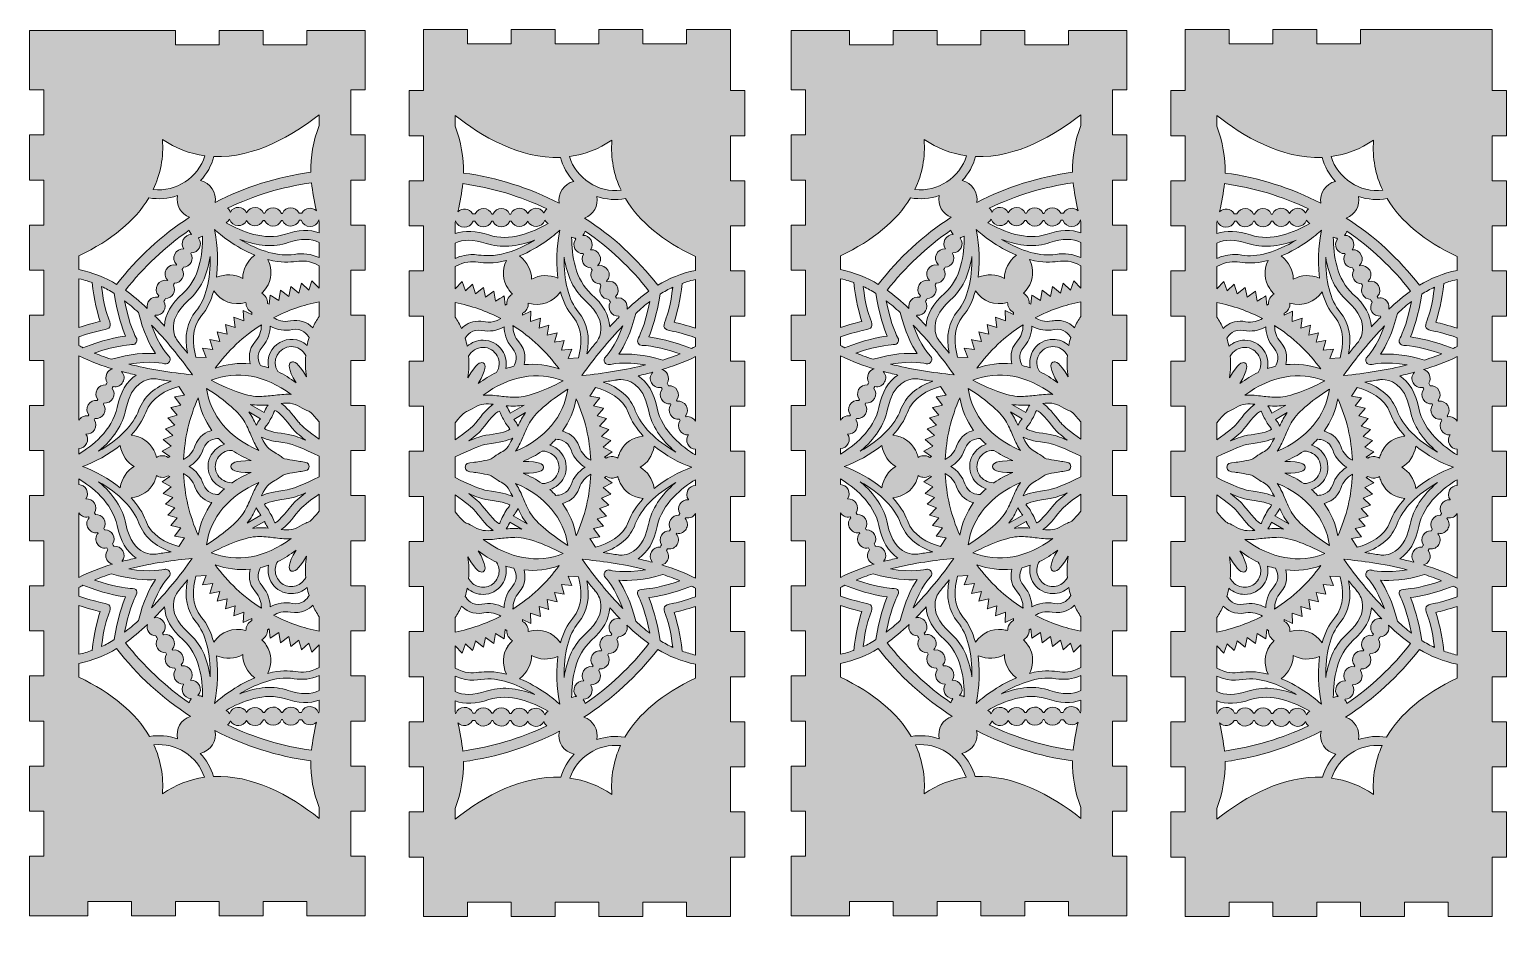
# Model space of a CAD drawing. Header units: inches. Extents: x 24 to 896, y 61 to 602.
import ezdxf

# ---------------------------------------------------------------- set-up
doc = ezdxf.new("R2010")
doc.units = ezdxf.units.IN
doc.header["$MEASUREMENT"] = 0
doc.layers.add('_U+0421_U+043B_U+043E_U+0439 1', color=7, linetype='Continuous')

# ---------------------------------------------------------------- blocks, each defined once
blk = doc.blocks.new('block 2')
at = {"layer": '_U+0421_U+043B_U+043E_U+0439 1', "true_color": 0x1a1523}
h = blk.add_hatch(color=250, dxfattribs=at)
h.dxf.hatch_style = 2
edge = h.paths.add_edge_path()
edge.add_spline(control_points=[(446.37, 539.01), (446.37, 539.01), (446.37, 565.61), (446.37, 565.61), (446.37, 565.61), (437.86, 565.61), (437.86, 565.61), (437.86, 579.2), (437.86, 587.92), (437.86, 601.64), (437.86, 601.64), (412, 601.64), (412, 601.64), (412, 601.64), (412, 593.13), (412, 593.13), (412, 593.13), (386.14, 593.13), (386.14, 593.13), (386.14, 593.13), (386.14, 601.64), (386.14, 601.64), (386.14, 601.64), (360.28, 601.64), (360.28, 601.64), (360.28, 601.64), (360.28, 593.13), (360.28, 593.13), (360.28, 593.13), (334.43, 593.13), (334.43, 593.13), (334.43, 593.13), (334.43, 601.64), (334.43, 601.64), (334.43, 601.64), (308.57, 601.64), (308.57, 601.64), (308.57, 601.64), (308.57, 593.13), (308.57, 593.13), (308.57, 593.13), (282.71, 593.13), (282.71, 593.13), (282.71, 593.13), (282.71, 601.64), (282.71, 601.64), (282.71, 601.64), (256.85, 601.64), (256.85, 601.64), (256.85, 587.59), (256.85, 579.42), (256.85, 565.61), (256.85, 565.61), (248.34, 565.61), (248.34, 565.61), (248.34, 565.61), (248.34, 539.01), (248.34, 539.01), (248.34, 539.01), (256.85, 539.01), (256.85, 539.01), (256.85, 539.01), (256.85, 512.41), (256.85, 512.41), (256.85, 512.41), (248.34, 512.41), (248.34, 512.41), (248.34, 512.41), (248.34, 485.82), (248.34, 485.82), (248.34, 485.82), (256.85, 485.82), (256.85, 485.82), (256.85, 485.82), (256.85, 459.22), (256.85, 459.22), (256.85, 459.22), (248.34, 459.22), (248.34, 459.22), (248.34, 459.22), (248.34, 432.62), (248.34, 432.62), (248.34, 432.62), (256.85, 432.62), (256.85, 432.62), (256.85, 432.62), (256.85, 406.03), (256.85, 406.03), (256.85, 406.03), (248.34, 406.03), (248.34, 406.03), (248.34, 406.03), (248.34, 379.43), (248.34, 379.43), (248.34, 379.43), (256.85, 379.43), (256.85, 379.43), (256.85, 379.43), (256.85, 352.84), (256.85, 352.84), (256.85, 352.84), (248.34, 352.84), (248.34, 352.84), (248.34, 352.84), (248.34, 326.24), (248.34, 326.24), (248.34, 326.24), (256.85, 326.24), (256.85, 326.24), (256.85, 326.24), (256.85, 299.64), (256.85, 299.64), (256.85, 299.64), (248.34, 299.64), (248.34, 299.64), (248.34, 299.64), (248.34, 273.05), (248.34, 273.05), (248.34, 273.05), (256.85, 273.05), (256.85, 273.05), (256.85, 273.05), (256.85, 246.45), (256.85, 246.45), (256.85, 246.45), (248.34, 246.45), (248.34, 246.45), (248.34, 246.45), (248.34, 219.85), (248.34, 219.85), (248.34, 219.85), (256.85, 219.85), (256.85, 219.85), (256.85, 219.85), (256.85, 193.26), (256.85, 193.26), (256.85, 193.26), (248.34, 193.26), (248.34, 193.26), (248.34, 193.26), (248.34, 166.66), (248.34, 166.66), (248.34, 166.66), (256.85, 166.66), (256.85, 166.66), (256.85, 166.66), (256.85, 140.06), (256.85, 140.06), (256.85, 140.06), (248.34, 140.06), (248.34, 140.06), (248.34, 140.06), (248.34, 113.47), (248.34, 113.47), (248.34, 113.47), (256.85, 113.47), (256.85, 113.47), (256.85, 113.47), (256.85, 86.87), (256.85, 86.87), (256.85, 86.87), (256.85, 86.87), (256.85, 86.87), (256.85, 86.87), (256.85, 78.35), (256.85, 78.35), (256.85, 78.35), (282.71, 78.35), (282.71, 78.35), (282.71, 78.35), (282.71, 86.87), (282.71, 86.87), (282.71, 86.87), (308.56, 86.87), (308.56, 86.87), (308.56, 86.87), (308.56, 78.35), (308.56, 78.35), (308.56, 78.35), (334.42, 78.35), (334.42, 78.35), (334.42, 78.35), (334.42, 86.87), (334.42, 86.87), (334.42, 86.87), (360.28, 86.87), (360.28, 86.87), (360.28, 86.87), (360.28, 78.35), (360.28, 78.35), (360.28, 78.35), (386.14, 78.35), (386.14, 78.35), (386.14, 78.35), (386.14, 86.87), (386.14, 86.87), (386.14, 86.87), (412, 86.87), (412, 86.87), (412, 86.87), (412, 78.35), (412, 78.35), (412, 78.35), (437.86, 78.35), (437.86, 78.35), (437.86, 88.14), (437.86, 60.74), (437.86, 113.47), (437.86, 113.47), (446.37, 113.47), (446.37, 113.47), (446.37, 113.47), (446.37, 140.07), (446.37, 140.07), (446.37, 140.07), (437.86, 140.07), (437.86, 140.07), (437.86, 140.07), (437.86, 166.66), (437.86, 166.66), (437.86, 166.66), (446.37, 166.66), (446.37, 166.66), (446.37, 166.66), (446.37, 193.26), (446.37, 193.26), (446.37, 193.26), (437.86, 193.26), (437.86, 193.26), (437.86, 193.26), (437.86, 219.85), (437.86, 219.85), (437.86, 219.85), (446.37, 219.85), (446.37, 219.85), (446.37, 219.85), (446.37, 246.45), (446.37, 246.45), (446.37, 246.45), (437.86, 246.45), (437.86, 246.45), (437.86, 246.45), (437.86, 273.05), (437.86, 273.05), (437.86, 273.05), (446.37, 273.05), (446.37, 273.05), (446.37, 273.05), (446.37, 299.64), (446.37, 299.64), (446.37, 299.64), (437.86, 299.64), (437.86, 299.64), (437.86, 299.64), (437.86, 326.24), (437.86, 326.24), (437.86, 326.24), (446.37, 326.24), (446.37, 326.24), (446.37, 326.24), (446.37, 352.84), (446.37, 352.84), (446.37, 352.84), (437.86, 352.84), (437.86, 352.84), (437.86, 352.84), (437.86, 379.43), (437.86, 379.43), (437.86, 379.43), (446.37, 379.43), (446.37, 379.43), (446.37, 379.43), (446.37, 406.03), (446.37, 406.03), (446.37, 406.03), (437.86, 406.03), (437.86, 406.03), (437.86, 406.03), (437.86, 432.63), (437.86, 432.63), (437.86, 432.63), (446.37, 432.63), (446.37, 432.63), (446.37, 432.63), (446.37, 459.22), (446.37, 459.22), (446.37, 459.22), (437.86, 459.22), (437.86, 459.22), (437.86, 459.22), (437.86, 485.82), (437.86, 485.82), (437.86, 485.82), (446.37, 485.82), (446.37, 485.82), (446.37, 485.82), (446.37, 512.41), (446.37, 512.41), (446.37, 512.41), (437.86, 512.41), (437.86, 512.41), (437.86, 512.41), (437.86, 539.01), (437.86, 539.01), (437.86, 539.01), (446.37, 539.01), (446.37, 539.01), (446.37, 539.01), (446.37, 539.01), (446.37, 539.01)], knot_values=[0, 0, 0, 0, 1, 1, 1, 2, 2, 2, 3, 3, 3, 4, 4, 4, 5, 5, 5, 6, 6, 6, 7, 7, 7, 8, 8, 8, 9, 9, 9, 10, 10, 10, 11, 11, 11, 12, 12, 12, 13, 13, 13, 14, 14, 14, 15, 15, 15, 16, 16, 16, 17, 17, 17, 18, 18, 18, 19, 19, 19, 20, 20, 20, 21, 21, 21, 22, 22, 22, 23, 23, 23, 24, 24, 24, 25, 25, 25, 26, 26, 26, 27, 27, 27, 28, 28, 28, 29, 29, 29, 30, 30, 30, 31, 31, 31, 32, 32, 32, 33, 33, 33, 34, 34, 34, 35, 35, 35, 36, 36, 36, 37, 37, 37, 38, 38, 38, 39, 39, 39, 40, 40, 40, 41, 41, 41, 42, 42, 42, 43, 43, 43, 44, 44, 44, 45, 45, 45, 46, 46, 46, 47, 47, 47, 48, 48, 48, 49, 49, 49, 50, 50, 50, 51, 51, 51, 52, 52, 52, 53, 53, 53, 54, 54, 54, 55, 55, 55, 56, 56, 56, 57, 57, 57, 58, 58, 58, 59, 59, 59, 60, 60, 60, 61, 61, 61, 62, 62, 62, 63, 63, 63, 64, 64, 64, 65, 65, 65, 66, 66, 66, 67, 67, 67, 68, 68, 68, 69, 69, 69, 70, 70, 70, 71, 71, 71, 72, 72, 72, 73, 73, 73, 74, 74, 74, 75, 75, 75, 76, 76, 76, 77, 77, 77, 78, 78, 78, 79, 79, 79, 80, 80, 80, 81, 81, 81, 82, 82, 82, 83, 83, 83, 84, 84, 84, 85, 85, 85, 86, 86, 86, 87, 87, 87, 88, 88, 88, 89, 89, 89, 90, 90, 90, 91, 91, 91, 92, 92, 92, 93, 93, 93, 94, 94, 94, 95, 95, 95, 96, 96, 96, 97, 97, 97, 98, 98, 98, 99, 99, 99, 100, 100, 100, 101, 101, 101, 102, 102, 102, 103, 103, 103, 103], degree=3, periodic=1)
edge = h.paths.add_edge_path()
edge.add_spline(control_points=[(367.95, 536.38), (367.18, 525.86), (368.99, 515.91), (373.33, 506.82), (359.88, 505.24), (346.83, 513.76), (342.87, 526.71), (351.77, 527.9), (360.2, 531.15), (367.95, 536.38)], knot_values=[0, 0, 0, 0, 1, 1, 1, 2, 2, 2, 3, 3, 3, 3], degree=3, periodic=1)
edge = h.paths.add_edge_path()
edge.add_spline(control_points=[(385.71, 415.3), (391.69, 415.3), (401.73, 412.56), (408.13, 410.33), (406.2, 409.54), (402.54, 408.12), (397.94, 406.66), (386.75, 410.1), (377.69, 410.41), (371.99, 410.05), (375.15, 414.81), (379.4, 422.81), (382.02, 434.22), (384.87, 436.83), (387.58, 439.11), (390.3, 441.19), (387.47, 426.38), (383.55, 419.57), (383.38, 419.29), (382.3, 417.5), (383.64, 415.23), (385.71, 415.3)], knot_values=[0, 0, 0, 0, 1, 1, 1, 2, 2, 2, 3, 3, 3, 4, 4, 4, 5, 5, 5, 6, 6, 6, 7, 7, 7, 7], degree=3, periodic=1)
edge = h.paths.add_edge_path()
edge.add_spline(control_points=[(383.97, 266.4), (385.3, 263.5), (388.04, 257.5), (390.3, 245.59), (387.58, 247.67), (384.87, 249.96), (382.02, 252.56), (379.4, 263.97), (375.15, 271.97), (371.99, 276.73), (377.69, 276.37), (386.75, 276.69), (397.94, 280.12), (401.64, 278.95), (404.97, 277.75), (408.12, 276.44), (396.67, 272.44), (390.09, 271.8), (386.92, 271.5), (384.79, 271.29), (383.73, 271.19), (383.19, 270.25), (382.64, 269.31), (383.09, 268.34), (383.97, 266.4)], knot_values=[0, 0, 0, 0, 1, 1, 1, 2, 2, 2, 3, 3, 3, 4, 4, 4, 5, 5, 5, 6, 6, 6, 7, 7, 7, 8, 8, 8, 8], degree=3, periodic=1)
edge = h.paths.add_edge_path()
edge.add_spline(control_points=[(347.03, 208.23), (346.04, 208.26), (345.06, 208.02), (344.2, 207.53), (344.17, 218.26), (346.18, 232.72), (355.79, 241.2), (362.73, 247.33), (366.4, 253.83), (366.68, 260.54), (368.77, 258.26), (370.79, 256.14), (372.85, 254.09), (367.76, 255.43), (363.93, 248.72), (367.81, 245.02), (367.81, 245.02), (367.31, 244.2), (367.31, 244.2), (362.43, 245.31), (358.78, 239.26), (362.1, 235.46), (362.1, 235.46), (361.9, 235.12), (361.9, 235.12), (357.02, 236.08), (353.57, 230.05), (356.87, 226.32), (356.77, 226.14), (356.67, 225.96), (356.57, 225.78), (351.93, 226.55), (348.68, 221.04), (351.38, 217.35), (346.55, 217.85), (343.52, 211.7), (347.03, 208.23)], knot_values=[0, 0, 0, 0, 1, 1, 1, 2, 2, 2, 3, 3, 3, 4, 4, 4, 5, 5, 5, 6, 6, 6, 7, 7, 7, 8, 8, 8, 9, 9, 9, 10, 10, 10, 11, 11, 11, 12, 12, 12, 12], degree=3, periodic=1)
edge = h.paths.add_edge_path()
edge.add_spline(control_points=[(289.08, 294.04), (292.58, 291.35), (296.2, 289.11), (299.86, 287.38), (301.25, 285.2), (301.71, 282.62), (301.14, 280.09), (300.56, 277.49), (298.92, 275.24), (296.63, 273.89), (294.35, 272.6), (291.58, 272.31), (289.03, 273.11), (286.57, 273.88), (284.55, 275.56), (283.37, 277.86), (283.69, 281.89), (283.57, 286.15), (282.98, 290.52), (287.99, 281.84), (290.28, 281.2), (291.87, 281.73), (291.87, 281.73), (292.1, 281.82), (292.1, 281.82), (292.1, 281.82), (292.25, 281.96), (292.25, 281.96), (293.51, 283.06), (294.1, 285.38), (289.08, 294.04)], knot_values=[0, 0, 0, 0, 1, 1, 1, 2, 2, 2, 3, 3, 3, 4, 4, 4, 5, 5, 5, 6, 6, 6, 7, 7, 7, 8, 8, 8, 9, 9, 9, 10, 10, 10, 10], degree=3, periodic=1)
edge = h.paths.add_edge_path()
edge.add_spline(control_points=[(292.25, 404.83), (292.25, 404.83), (292.06, 404.99), (292.06, 404.99), (292.06, 404.99), (291.87, 405.05), (291.87, 405.05), (290.28, 405.58), (287.99, 404.94), (282.99, 396.26), (283.57, 400.64), (283.7, 404.89), (283.37, 408.93), (285.01, 412.09), (288.36, 414.12), (291.92, 414.12), (295.48, 414.12), (298.59, 412.25), (300.25, 409.1), (301.87, 406.03), (301.72, 402.32), (299.86, 399.41), (296.21, 397.67), (292.58, 395.43), (289.08, 392.74), (294.09, 401.41), (293.51, 403.72), (292.25, 404.83)], knot_values=[0, 0, 0, 0, 1, 1, 1, 2, 2, 2, 3, 3, 3, 4, 4, 4, 5, 5, 5, 6, 6, 6, 7, 7, 7, 8, 8, 8, 9, 9, 9, 9], degree=3, periodic=1)
edge = h.paths.add_edge_path()
edge.add_spline(control_points=[(350.99, 469.44), (350.99, 469.44), (351.17, 469.1), (351.17, 469.1), (349.08, 465.63), (351.5, 461.14), (355.54, 460.98), (355.79, 460.52), (356.04, 460.07), (356.29, 459.63), (354.28, 456.13), (356.77, 451.7), (360.8, 451.59), (361.03, 451.19), (361.26, 450.79), (361.49, 450.4), (359.59, 446.89), (362.11, 442.56), (366.1, 442.48), (366.43, 441.91), (366.76, 441.36), (367.08, 440.83), (364.69, 437.11), (367.67, 432.21), (372.05, 432.61), (372.05, 432.61), (372.33, 432.17), (372.33, 432.17), (370.49, 430.32), (368.59, 428.33), (366.68, 426.25), (366.4, 432.95), (362.74, 439.45), (355.79, 445.59), (346.18, 454.07), (344.17, 468.52), (344.2, 479.24), (344.84, 478.88), (345.57, 478.65), (346.31, 478.58), (346.31, 478.58), (346.59, 478.02), (346.59, 478.02), (343.89, 474.44), (346.62, 469.29), (350.99, 469.44)], knot_values=[0, 0, 0, 0, 1, 1, 1, 2, 2, 2, 3, 3, 3, 4, 4, 4, 5, 5, 5, 6, 6, 6, 7, 7, 7, 8, 8, 8, 9, 9, 9, 10, 10, 10, 11, 11, 11, 12, 12, 12, 13, 13, 13, 14, 14, 14, 15, 15, 15, 15], degree=3, periodic=1)
edge = h.paths.add_edge_path()
edge.add_spline(control_points=[(352.31, 441.65), (367.73, 428.04), (359.18, 417.69), (358.81, 417.26), (358.81, 417.26), (358.08, 416.41), (358.08, 416.41), (358.08, 416.41), (358.12, 416.37), (358.12, 416.37), (356.34, 414.21), (354.77, 412.25), (353.22, 410.26), (355.21, 420.33), (353.48, 428.71), (348.07, 435.16), (342.45, 441.87), (339.43, 453.55), (339.71, 467.36), (341.41, 456.18), (345.65, 447.53), (352.31, 441.65)], knot_values=[0, 0, 0, 0, 1, 1, 1, 2, 2, 2, 3, 3, 3, 4, 4, 4, 5, 5, 5, 6, 6, 6, 7, 7, 7, 7], degree=3, periodic=1)
edge = h.paths.add_edge_path()
edge.add_spline(control_points=[(344.82, 432.43), (350.98, 425.07), (350.19, 415.29), (348.23, 407.99), (348.23, 407.99), (342.16, 407.64), (342.16, 407.64), (342.16, 407.64), (344.21, 413.12), (344.21, 413.12), (344.21, 413.12), (338.18, 412.44), (338.18, 412.44), (338.18, 412.44), (339.87, 418.24), (339.87, 418.24), (339.55, 418.18), (334.48, 417.22), (334.16, 417.16), (334.16, 417.16), (335.55, 422.79), (335.55, 422.79), (335.55, 422.79), (329.67, 421.43), (329.67, 421.43), (329.67, 421.43), (330.65, 427.26), (330.65, 427.26), (330.65, 427.26), (325, 425.48), (325, 425.48), (325, 425.48), (325.73, 431.47), (325.73, 431.47), (325.73, 431.47), (319.99, 429.37), (319.99, 429.37), (319.99, 429.37), (320.19, 435.44), (320.19, 435.44), (320.19, 435.44), (315.23, 433.12), (315.23, 433.12), (315.23, 433.12), (315.23, 434.25), (315.23, 434.25), (317.48, 435.44), (318.73, 437.77), (318.63, 440.2), (326.6, 438.07), (333.06, 440.7), (337.66, 446.98), (339.25, 441.09), (341.66, 436.2), (344.82, 432.43)], knot_values=[0, 0, 0, 0, 1, 1, 1, 2, 2, 2, 3, 3, 3, 4, 4, 4, 5, 5, 5, 6, 6, 6, 7, 7, 7, 8, 8, 8, 9, 9, 9, 10, 10, 10, 11, 11, 11, 12, 12, 12, 13, 13, 13, 14, 14, 14, 15, 15, 15, 16, 16, 16, 17, 17, 17, 18, 18, 18, 18], degree=3, periodic=1)
edge = h.paths.add_edge_path()
edge.add_spline(control_points=[(327.59, 343.61), (327.26, 345.25), (325.57, 346.91), (315.66, 346.91), (315.62, 346.91), (315.58, 346.91), (315.54, 346.91), (319.62, 348.6), (323.37, 350.61), (326.7, 352.91), (326.84, 352.92), (326.98, 352.92), (327.12, 352.92), (330.56, 352.92), (333.76, 351.08), (335.48, 348.11), (337.26, 345.03), (337.19, 341.39), (335.29, 338.38), (333.52, 335.56), (330.42, 333.86), (327.12, 333.86), (326.98, 333.86), (326.84, 333.86), (326.7, 333.87), (323.37, 336.17), (319.62, 338.19), (315.55, 339.87), (315.64, 339.87), (315.72, 339.87), (315.81, 339.87), (325.58, 339.87), (327.26, 341.53), (327.59, 343.17), (327.59, 343.17), (327.64, 343.39), (327.64, 343.39), (327.64, 343.39), (327.59, 343.61), (327.59, 343.61)], knot_values=[0, 0, 0, 0, 1, 1, 1, 2, 2, 2, 3, 3, 3, 4, 4, 4, 5, 5, 5, 6, 6, 6, 7, 7, 7, 8, 8, 8, 9, 9, 9, 10, 10, 10, 11, 11, 11, 12, 12, 12, 13, 13, 13, 13], degree=3, periodic=1)
edge = h.paths.add_edge_path()
edge.add_spline(control_points=[(339.62, 337.42), (341.64, 341.56), (341.47, 346.23), (339.16, 350.24), (337.42, 353.25), (334.65, 355.47), (331.36, 356.52), (332.59, 357.59), (333.77, 358.74), (334.88, 359.93), (336.99, 359.9), (341.96, 359.23), (343.83, 353.69), (345.64, 348.32), (349.3, 345.14), (352.12, 343.39), (348.13, 340.92), (345.27, 337.37), (343.83, 333.09), (341.95, 327.51), (336.99, 326.86), (334.88, 326.85), (333.77, 328.04), (332.58, 329.19), (331.36, 330.27), (334.95, 331.42), (337.96, 334.01), (339.62, 337.42)], knot_values=[0, 0, 0, 0, 1, 1, 1, 2, 2, 2, 3, 3, 3, 4, 4, 4, 5, 5, 5, 6, 6, 6, 7, 7, 7, 8, 8, 8, 9, 9, 9, 9], degree=3, periodic=1)
edge = h.paths.add_edge_path()
edge.add_spline(control_points=[(311.09, 352.85), (312.74, 355.13), (313.9, 357.78), (315.35, 361.09), (316.44, 363.57), (317.66, 366.36), (319.35, 369.6), (322.07, 374.8), (330.51, 382.24), (341.94, 389.51), (339.58, 373.43), (328.64, 360.43), (311.09, 352.85)], knot_values=[0, 0, 0, 0, 1, 1, 1, 2, 2, 2, 3, 3, 3, 4, 4, 4, 4], degree=3, periodic=1)
edge = h.paths.add_edge_path()
edge.add_spline(control_points=[(312.56, 367.72), (312.04, 369.02), (311.17, 370.18), (310.52, 371.04), (310.52, 371.04), (310.49, 371.08), (310.49, 371.08), (310.39, 371.21), (310.25, 371.4), (310.09, 371.61), (310.09, 371.61), (317.04, 375.63), (317.04, 375.63), (315.27, 373.27), (313.99, 370.82), (312.56, 367.72)], knot_values=[0, 0, 0, 0, 1, 1, 1, 2, 2, 2, 3, 3, 3, 4, 4, 4, 5, 5, 5, 5], degree=3, periodic=1)
edge = h.paths.add_edge_path()
edge.add_spline(control_points=[(341.95, 297.27), (330.51, 304.55), (322.07, 311.98), (319.35, 317.18), (317.66, 320.42), (316.44, 323.21), (315.36, 325.68), (313.9, 329), (312.74, 331.65), (311.09, 333.94), (328.67, 326.35), (339.61, 313.35), (341.95, 297.27)], knot_values=[0, 0, 0, 0, 1, 1, 1, 2, 2, 2, 3, 3, 3, 4, 4, 4, 4], degree=3, periodic=1)
edge = h.paths.add_edge_path()
edge.add_spline(control_points=[(338.75, 322.1), (341.66, 322.85), (346.66, 325.06), (348.8, 331.41), (349.94, 334.79), (352.18, 337.43), (355.45, 339.27), (354.93, 326.86), (351.96, 314.3), (346.87, 302.91), (345.57, 309.94), (342.84, 316.39), (338.75, 322.1)], knot_values=[0, 0, 0, 0, 1, 1, 1, 2, 2, 2, 3, 3, 3, 4, 4, 4, 4], degree=3, periodic=1)
edge = h.paths.add_edge_path()
edge.add_spline(control_points=[(360.75, 302.32), (360.75, 302.32), (357.14, 307.2), (357.14, 307.2), (357.14, 307.2), (363.02, 308.64), (363.02, 308.64), (363.02, 308.64), (359.23, 313.05), (359.23, 313.05), (359.23, 313.05), (364.8, 314.66), (364.8, 314.66), (364.8, 314.66), (360.68, 319.06), (360.68, 319.06), (360.68, 319.06), (366.22, 321.13), (366.22, 321.13), (366.22, 321.13), (361.86, 325.14), (361.86, 325.14), (361.86, 325.14), (367.4, 327.5), (367.4, 327.5), (367.4, 327.5), (362.72, 331.42), (362.72, 331.42), (362.72, 331.42), (368.07, 334.28), (368.07, 334.28), (368.07, 334.28), (363.59, 337.41), (363.59, 337.41), (363.59, 337.41), (364.56, 337.99), (364.56, 337.99), (365.79, 337.22), (367.19, 336.89), (368.62, 337.04), (369.61, 337.14), (370.57, 337.48), (371.42, 338.02), (371.7, 336.99), (372.05, 335.97), (372.46, 335), (372.46, 335), (372.86, 334.04), (372.86, 334.04), (372.86, 334.04), (372.9, 334.05), (372.9, 334.05), (375.49, 328.81), (380.05, 325.75), (386.46, 324.96), (382.38, 320.6), (379.46, 316.05), (377.78, 311.45), (374.49, 302.43), (365.62, 298.23), (358.32, 296.28), (358.32, 296.28), (354.98, 301.35), (354.98, 301.35), (354.98, 301.35), (360.75, 302.32), (360.75, 302.32)], knot_values=[0, 0, 0, 0, 1, 1, 1, 2, 2, 2, 3, 3, 3, 4, 4, 4, 5, 5, 5, 6, 6, 6, 7, 7, 7, 8, 8, 8, 9, 9, 9, 10, 10, 10, 11, 11, 11, 12, 12, 12, 13, 13, 13, 14, 14, 14, 15, 15, 15, 16, 16, 16, 17, 17, 17, 18, 18, 18, 19, 19, 19, 20, 20, 20, 21, 21, 21, 22, 22, 22, 22], degree=3, periodic=1)
edge = h.paths.add_edge_path()
edge.add_spline(control_points=[(373.03, 353.01), (373.03, 353.01), (372.98, 353.04), (372.98, 353.04), (372.98, 353.04), (372.45, 351.78), (372.45, 351.78), (372.04, 350.8), (371.69, 349.79), (371.42, 348.77), (370.57, 349.31), (369.61, 349.64), (368.62, 349.75), (367.18, 349.9), (365.78, 349.56), (364.56, 348.8), (364.56, 348.8), (363.58, 349.37), (363.58, 349.37), (363.58, 349.37), (368.07, 352.5), (368.07, 352.5), (368.07, 352.5), (362.72, 355.36), (362.72, 355.36), (362.72, 355.36), (367.4, 359.29), (367.4, 359.29), (367.4, 359.29), (361.85, 361.65), (361.85, 361.65), (361.85, 361.65), (366.22, 365.65), (366.22, 365.65), (366.22, 365.65), (360.68, 367.72), (360.68, 367.72), (360.68, 367.72), (364.8, 372.13), (364.8, 372.13), (364.8, 372.13), (359.23, 373.74), (359.23, 373.74), (359.23, 373.74), (363.02, 378.14), (363.02, 378.14), (363.02, 378.14), (362.82, 378.19), (362.82, 378.19), (362.82, 378.19), (357.14, 379.58), (357.14, 379.58), (357.14, 379.58), (360.75, 384.46), (360.75, 384.46), (360.75, 384.46), (354.98, 385.43), (354.98, 385.43), (354.98, 385.43), (358.32, 390.5), (358.32, 390.5), (365.61, 388.55), (374.49, 384.35), (377.78, 375.33), (379.46, 370.73), (382.38, 366.18), (386.46, 361.81), (380.16, 361.04), (375.65, 358.08), (373.03, 353.01)], knot_values=[0, 0, 0, 0, 1, 1, 1, 2, 2, 2, 3, 3, 3, 4, 4, 4, 5, 5, 5, 6, 6, 6, 7, 7, 7, 8, 8, 8, 9, 9, 9, 10, 10, 10, 11, 11, 11, 12, 12, 12, 13, 13, 13, 14, 14, 14, 15, 15, 15, 16, 16, 16, 17, 17, 17, 18, 18, 18, 19, 19, 19, 20, 20, 20, 21, 21, 21, 22, 22, 22, 23, 23, 23, 23], degree=3, periodic=1)
edge = h.paths.add_edge_path()
edge.add_spline(control_points=[(355.45, 347.51), (352.17, 349.35), (349.94, 351.99), (348.8, 355.37), (346.66, 361.72), (341.66, 363.93), (338.75, 364.69), (342.84, 370.4), (345.57, 376.85), (346.87, 383.87), (351.96, 372.48), (354.93, 359.92), (355.45, 347.51)], knot_values=[0, 0, 0, 0, 1, 1, 1, 2, 2, 2, 3, 3, 3, 4, 4, 4, 4], degree=3, periodic=1)
edge = h.paths.add_edge_path()
edge.add_spline(control_points=[(336.07, 455.04), (330.9, 457.03), (325.41, 457.19), (320.58, 454.33), (320.63, 459.54), (318.17, 464.29), (313.44, 468.1), (325.08, 472.92), (333.76, 480.06), (337.24, 483.19), (336.27, 478.62), (334.43, 467.52), (336.07, 455.04)], knot_values=[0, 0, 0, 0, 1, 1, 1, 2, 2, 2, 3, 3, 3, 4, 4, 4, 4], degree=3, periodic=1)
edge = h.paths.add_edge_path()
edge.add_spline(control_points=[(336.75, 401.39), (330.02, 403.78), (323.06, 404.64), (316.08, 403.95), (316.88, 406.85), (317.47, 412.29), (313.04, 417.32), (310.68, 419.99), (309.51, 423.25), (309.55, 427), (320.04, 420.34), (329.44, 411.5), (336.75, 401.39)], knot_values=[0, 0, 0, 0, 1, 1, 1, 2, 2, 2, 3, 3, 3, 4, 4, 4, 4], degree=3, periodic=1)
edge = h.paths.add_edge_path()
edge.add_spline(control_points=[(310.03, 402.98), (308.45, 402.61), (306.86, 402.16), (305.31, 401.64), (306.11, 405.32), (305.36, 409.23), (303.24, 412.37), (300.67, 416.18), (296.54, 418.37), (291.92, 418.37), (288.43, 418.37), (285.12, 417.09), (282.57, 414.76), (282.26, 416.36), (281.85, 417.96), (281.38, 419.52), (282.45, 421.34), (285.51, 425.29), (291.26, 424.15), (295.67, 423.26), (300.19, 423.96), (304.32, 426.18), (304.42, 422.86), (305.35, 418.1), (309.1, 413.85), (312.98, 409.43), (311.07, 404.81), (310.03, 402.98)], knot_values=[0, 0, 0, 0, 1, 1, 1, 2, 2, 2, 3, 3, 3, 4, 4, 4, 5, 5, 5, 6, 6, 6, 7, 7, 7, 8, 8, 8, 9, 9, 9, 9], degree=3, periodic=1)
edge = h.paths.add_edge_path()
edge.add_spline(control_points=[(339.18, 394.31), (327.01, 387.96), (316.61, 384.46), (310.64, 384.7), (306.97, 384.86), (303.95, 385.19), (301.29, 385.49), (297.68, 385.89), (294.78, 386.21), (291.96, 385.92), (307.32, 397.34), (324.06, 400.32), (339.18, 394.31)], knot_values=[0, 0, 0, 0, 1, 1, 1, 2, 2, 2, 3, 3, 3, 4, 4, 4, 4], degree=3, periodic=1)
edge = h.paths.add_edge_path()
edge.add_spline(control_points=[(301.52, 376.5), (301.88, 376.07), (302.42, 374.77), (302.63, 374.27), (303.12, 373.12), (303.63, 371.93), (304.45, 371.06), (304.79, 369.92), (305.57, 368.89), (306.32, 367.89), (306.68, 367.41), (307.5, 366.32), (307.69, 365.8), (306.15, 364.17), (299.2, 363.14), (293.61, 362.31), (291.4, 361.99), (287.99, 360.85), (283.45, 358.94), (287.37, 361.9), (290.06, 364.29), (291.44, 366.02), (294.96, 370.47), (299.33, 375.98), (301.52, 376.5)], knot_values=[0, 0, 0, 0, 1, 1, 1, 2, 2, 2, 3, 3, 3, 4, 4, 4, 5, 5, 5, 6, 6, 6, 7, 7, 7, 8, 8, 8, 8], degree=3, periodic=1)
edge = h.paths.add_edge_path()
edge.add_spline(control_points=[(307.47, 376.31), (306.87, 377.72), (306.23, 378.83), (305.51, 379.69), (309.29, 379.38), (312.71, 379.49), (316.19, 380.04), (316.19, 380.04), (307.93, 375.27), (307.93, 375.27), (307.75, 375.65), (307.56, 376.1), (307.47, 376.31)], knot_values=[0, 0, 0, 0, 1, 1, 1, 2, 2, 2, 3, 3, 3, 4, 4, 4, 4], degree=3, periodic=1)
edge = h.paths.add_edge_path()
edge.add_spline(control_points=[(310.38, 315.57), (311.09, 316.49), (312.02, 317.7), (312.56, 319.05), (314.19, 315.5), (315.64, 312.82), (317.94, 310.03), (317.94, 310.03), (309.77, 314.75), (309.77, 314.75), (309.95, 315.01), (310.19, 315.31), (310.38, 315.57)], knot_values=[0, 0, 0, 0, 1, 1, 1, 2, 2, 2, 3, 3, 3, 4, 4, 4, 4], degree=3, periodic=1)
edge = h.paths.add_edge_path()
edge.add_spline(control_points=[(314.7, 306.99), (311.77, 307.35), (308.82, 307.38), (305.5, 307.09), (306.22, 307.94), (306.88, 309.07), (307.47, 310.46), (307.54, 310.63), (307.62, 310.83), (307.71, 311.03), (307.71, 311.03), (314.7, 306.99), (314.7, 306.99)], knot_values=[0, 0, 0, 0, 1, 1, 1, 2, 2, 2, 3, 3, 3, 4, 4, 4, 4], degree=3, periodic=1)
edge = h.paths.add_edge_path()
edge.add_spline(control_points=[(306.64, 319.4), (305.85, 318.43), (304.87, 317.23), (304.44, 315.73), (303.35, 314.6), (302.81, 313.15), (302.37, 311.98), (302.22, 311.57), (301.75, 310.32), (301.54, 310.27), (301.52, 310.26), (301.51, 310.26), (301.49, 310.26), (300.83, 310.26), (298.63, 311.69), (291.44, 320.76), (290.06, 322.5), (287.37, 324.88), (283.45, 327.85), (287.98, 325.93), (291.39, 324.8), (293.58, 324.47), (305.37, 322.73), (307.49, 321.53), (307.7, 320.98), (307.77, 320.77), (306.92, 319.74), (306.64, 319.4)], knot_values=[0, 0, 0, 0, 1, 1, 1, 2, 2, 2, 3, 3, 3, 4, 4, 4, 5, 5, 5, 6, 6, 6, 7, 7, 7, 8, 8, 8, 9, 9, 9, 9], degree=3, periodic=1)
edge = h.paths.add_edge_path()
edge.add_spline(control_points=[(301.27, 301.3), (303.95, 301.59), (306.98, 301.93), (310.64, 302.08), (316.45, 302.36), (327.11, 298.77), (339.17, 292.48), (324.05, 286.47), (307.31, 289.45), (291.96, 300.87), (294.78, 300.57), (297.67, 300.89), (301.27, 301.3)], knot_values=[0, 0, 0, 0, 1, 1, 1, 2, 2, 2, 3, 3, 3, 4, 4, 4, 4], degree=3, periodic=1)
edge = h.paths.add_edge_path()
edge.add_spline(control_points=[(291.92, 268.41), (296.54, 268.41), (300.67, 270.6), (303.24, 274.42), (305.36, 277.56), (306.11, 281.46), (305.31, 285.15), (306.85, 284.63), (308.44, 284.17), (310.03, 283.81), (311.06, 281.96), (312.96, 277.32), (309.1, 272.94), (305.35, 268.68), (304.42, 263.92), (304.32, 260.61), (300.2, 262.82), (295.68, 263.52), (291.26, 262.64), (291.26, 262.64), (291.26, 262.64), (291.26, 262.64), (285.51, 261.49), (282.45, 265.45), (281.38, 267.27), (281.85, 268.82), (282.26, 270.42), (282.57, 272.02), (285.12, 269.69), (288.43, 268.41), (291.92, 268.41)], knot_values=[0, 0, 0, 0, 1, 1, 1, 2, 2, 2, 3, 3, 3, 4, 4, 4, 5, 5, 5, 6, 6, 6, 7, 7, 7, 8, 8, 8, 9, 9, 9, 10, 10, 10, 10], degree=3, periodic=1)
edge = h.paths.add_edge_path()
edge.add_spline(control_points=[(313.04, 269.47), (317.47, 274.5), (316.88, 279.93), (316.08, 282.83), (323.07, 282.15), (330.02, 283), (336.75, 285.39), (329.43, 275.28), (320.04, 266.44), (309.55, 259.79), (309.51, 263.54), (310.68, 266.79), (313.04, 269.47)], knot_values=[0, 0, 0, 0, 1, 1, 1, 2, 2, 2, 3, 3, 3, 4, 4, 4, 4], degree=3, periodic=1)
edge = h.paths.add_edge_path()
edge.add_spline(control_points=[(320.58, 232.46), (325.06, 229.81), (330.41, 229.56), (336.07, 231.75), (334.43, 219.26), (336.27, 208.16), (337.24, 203.6), (333.76, 206.72), (325.07, 213.86), (313.44, 218.68), (318.16, 222.49), (320.63, 227.25), (320.58, 232.46)], knot_values=[0, 0, 0, 0, 1, 1, 1, 2, 2, 2, 3, 3, 3, 4, 4, 4, 4], degree=3, periodic=1)
edge = h.paths.add_edge_path()
edge.add_spline(control_points=[(318.62, 246.58), (318.73, 248.96), (317.53, 251.32), (315.23, 252.53), (315.23, 252.53), (315.23, 253.66), (315.23, 253.66), (315.23, 253.66), (320.19, 251.35), (320.19, 251.35), (320.19, 251.35), (319.99, 257.41), (319.99, 257.41), (319.99, 257.41), (325.73, 255.32), (325.73, 255.32), (325.73, 255.32), (325, 261.3), (325, 261.3), (325, 261.3), (330.65, 259.52), (330.65, 259.52), (330.65, 259.52), (330.62, 259.73), (330.62, 259.73), (330.62, 259.73), (329.68, 265.36), (329.68, 265.36), (329.68, 265.36), (335.55, 263.99), (335.55, 263.99), (335.55, 263.99), (334.16, 269.62), (334.16, 269.62), (334.16, 269.62), (339.87, 268.55), (339.87, 268.55), (339.87, 268.55), (338.18, 274.35), (338.18, 274.35), (338.18, 274.35), (344.21, 273.67), (344.21, 273.67), (344.21, 273.67), (342.16, 279.15), (342.16, 279.15), (342.16, 279.15), (348.23, 278.79), (348.23, 278.79), (350.18, 271.5), (350.98, 261.71), (344.82, 254.36), (341.66, 250.59), (339.25, 245.69), (337.66, 239.8), (333.05, 246.09), (326.59, 248.7), (318.62, 246.58)], knot_values=[0, 0, 0, 0, 1, 1, 1, 2, 2, 2, 3, 3, 3, 4, 4, 4, 5, 5, 5, 6, 6, 6, 7, 7, 7, 8, 8, 8, 9, 9, 9, 10, 10, 10, 11, 11, 11, 12, 12, 12, 13, 13, 13, 14, 14, 14, 15, 15, 15, 16, 16, 16, 17, 17, 17, 18, 18, 18, 19, 19, 19, 19], degree=3, periodic=1)
edge = h.paths.add_edge_path()
edge.add_spline(control_points=[(348.07, 251.62), (353.48, 258.08), (355.21, 266.45), (353.22, 276.52), (354.73, 274.58), (356.29, 272.63), (358.11, 270.42), (358.11, 270.42), (358.17, 270.32), (358.17, 270.32), (358.17, 270.32), (358.82, 269.52), (358.82, 269.52), (359.19, 269.09), (367.73, 258.74), (352.32, 245.14), (345.65, 239.25), (341.41, 230.6), (339.71, 219.42), (339.43, 233.23), (342.45, 244.91), (348.07, 251.62)], knot_values=[0, 0, 0, 0, 1, 1, 1, 2, 2, 2, 3, 3, 3, 4, 4, 4, 5, 5, 5, 6, 6, 6, 7, 7, 7, 7], degree=3, periodic=1)
edge = h.paths.add_edge_path()
edge.add_spline(control_points=[(351.13, 206.59), (355.26, 206.72), (357.7, 211.38), (355.44, 214.86), (355.44, 214.86), (355.55, 215.07), (355.55, 215.07), (360.07, 214.86), (362.77, 219.96), (360.18, 223.54), (360.18, 223.54), (360.69, 224.45), (360.69, 224.45), (365.1, 224.18), (367.92, 229.13), (365.46, 232.78), (365.46, 232.78), (365.91, 233.56), (365.91, 233.56), (370.3, 233.28), (373.11, 238.1), (370.8, 241.76), (371.15, 242.34), (371.5, 242.9), (371.83, 243.44), (375.29, 243.57), (377.75, 246.91), (376.8, 250.25), (381.26, 246.06), (385.62, 242.42), (389.77, 239.45), (379.08, 225.71), (366.41, 213.78), (352.11, 204), (351.93, 204.85), (351.55, 205.65), (350.99, 206.31), (350.99, 206.31), (351.13, 206.59), (351.13, 206.59)], knot_values=[0, 0, 0, 0, 1, 1, 1, 2, 2, 2, 3, 3, 3, 4, 4, 4, 5, 5, 5, 6, 6, 6, 7, 7, 7, 8, 8, 8, 9, 9, 9, 10, 10, 10, 11, 11, 11, 12, 12, 12, 13, 13, 13, 13], degree=3, periodic=1)
edge = h.paths.add_edge_path()
edge.add_spline(control_points=[(366.64, 282.74), (366.42, 282.8), (366.19, 282.83), (365.96, 282.83), (365.03, 282.83), (364.18, 282.34), (363.71, 281.51), (363.1, 280.47), (363.27, 279.2), (364.11, 278.35), (364.17, 278.29), (370.01, 272.17), (374.36, 260.05), (365.97, 268.76), (357.67, 278.83), (350.3, 289.21), (350.3, 289.21), (350.42, 289.2), (350.42, 289.2), (361.04, 288.04), (373.07, 286.72), (387.73, 283.01), (375.04, 280.68), (366.99, 282.65), (366.64, 282.74)], knot_values=[0, 0, 0, 0, 1, 1, 1, 2, 2, 2, 3, 3, 3, 4, 4, 4, 5, 5, 5, 6, 6, 6, 7, 7, 7, 8, 8, 8, 8], degree=3, periodic=1)
edge = h.paths.add_edge_path()
edge.add_spline(control_points=[(371.64, 291.74), (371.64, 291.74), (370.56, 291.94), (370.56, 291.94), (370.56, 291.94), (370.55, 291.9), (370.55, 291.9), (368.12, 292.3), (365.39, 292.72), (362.78, 293.09), (372.5, 296.4), (378.89, 302.08), (381.77, 309.99), (384.95, 318.71), (393.81, 327.74), (405.6, 334.36), (396.77, 327.06), (391.36, 318.73), (389.51, 309.56), (385.44, 289.44), (372.2, 291.64), (371.64, 291.74)], knot_values=[0, 0, 0, 0, 1, 1, 1, 2, 2, 2, 3, 3, 3, 4, 4, 4, 5, 5, 5, 6, 6, 6, 7, 7, 7, 7], degree=3, periodic=1)
edge = h.paths.add_edge_path()
edge.add_spline(control_points=[(392.88, 330.91), (391.83, 336.64), (388.98, 340.95), (384.64, 343.39), (388.98, 345.83), (391.83, 350.14), (392.88, 355.88), (399.52, 350.52), (407.62, 345.99), (415.18, 343.39), (407.62, 340.79), (399.52, 336.26), (392.88, 330.91)], knot_values=[0, 0, 0, 0, 1, 1, 1, 2, 2, 2, 3, 3, 3, 4, 4, 4, 4], degree=3, periodic=1)
edge = h.paths.add_edge_path()
edge.add_spline(control_points=[(381.77, 376.79), (378.89, 384.7), (372.5, 390.39), (362.78, 393.7), (365.42, 394.06), (367.98, 394.45), (370.59, 394.89), (370.59, 394.89), (370.69, 394.9), (370.69, 394.9), (370.69, 394.9), (371.64, 395.04), (371.64, 395.04), (371.7, 395.05), (372.28, 395.16), (373.2, 395.16), (377.02, 395.16), (386.24, 393.41), (389.51, 377.22), (391.36, 368.05), (396.77, 359.72), (405.6, 352.42), (393.81, 359.04), (384.95, 368.08), (381.77, 376.79)], knot_values=[0, 0, 0, 0, 1, 1, 1, 2, 2, 2, 3, 3, 3, 4, 4, 4, 5, 5, 5, 6, 6, 6, 7, 7, 7, 8, 8, 8, 8], degree=3, periodic=1)
edge = h.paths.add_edge_path()
edge.add_spline(control_points=[(350.27, 397.51), (357.68, 407.99), (366.02, 418.09), (374.4, 426.78), (370.03, 414.53), (364.18, 408.49), (364.11, 408.43), (363.27, 407.58), (363.11, 406.31), (363.71, 405.27), (364.31, 404.24), (365.49, 403.74), (366.65, 404.04), (366.73, 404.06), (374.97, 406.09), (387.7, 403.77), (376.26, 400.92), (363.01, 398.7), (350.27, 397.51)], knot_values=[0, 0, 0, 0, 1, 1, 1, 2, 2, 2, 3, 3, 3, 4, 4, 4, 5, 5, 5, 6, 6, 6, 6], degree=3, periodic=1)
edge = h.paths.add_edge_path()
edge.add_spline(control_points=[(376.87, 436.6), (377.79, 440.21), (374.6, 444.13), (370.58, 443.25), (370.49, 443.4), (370.11, 444.04), (370.08, 444.09), (373.95, 447.84), (370.03, 454.59), (364.85, 453.07), (364.85, 453.07), (364.79, 453.18), (364.79, 453.18), (368.67, 456.88), (364.87, 463.58), (359.72, 462.21), (359.72, 462.21), (359.56, 462.5), (359.56, 462.5), (363.28, 465.95), (360.14, 472.29), (355.33, 471.73), (357.92, 475.26), (355.03, 480.45), (350.74, 480.21), (351.44, 480.94), (351.91, 481.82), (352.11, 482.78), (366.41, 473), (379.08, 461.08), (389.76, 447.34), (385.65, 444.38), (381.31, 440.77), (376.87, 436.6)], knot_values=[0, 0, 0, 0, 1, 1, 1, 2, 2, 2, 3, 3, 3, 4, 4, 4, 5, 5, 5, 6, 6, 6, 7, 7, 7, 8, 8, 8, 9, 9, 9, 10, 10, 10, 11, 11, 11, 11], degree=3, periodic=1)
edge = h.paths.add_edge_path()
edge.add_spline(control_points=[(275.47, 550.95), (290.5, 539.07), (313.42, 525.23), (337.55, 526.24), (338.97, 520.96), (341.7, 516.05), (345.46, 512.04), (339.61, 510.71), (335.85, 505), (336.84, 499.16), (319.15, 508.32), (300.14, 514.32), (280.33, 517.01), (280.56, 526.04), (278.92, 535.31), (275.47, 544.57), (275.47, 544.57), (275.47, 550.95), (275.47, 550.95)], knot_values=[0, 0, 0, 0, 1, 1, 1, 2, 2, 2, 3, 3, 3, 4, 4, 4, 5, 5, 5, 6, 6, 6, 6], degree=3, periodic=1)
edge = h.paths.add_edge_path()
edge.add_spline(control_points=[(329.46, 495.86), (328.74, 495.21), (328.22, 494.4), (327.94, 493.48), (327.94, 493.48), (327.84, 493.47), (327.84, 493.47), (325.7, 497.36), (320.04, 497.04), (318.27, 493.08), (316.38, 497.38), (310, 497.21), (308.35, 492.81), (308.35, 492.81), (307.59, 492.79), (307.59, 492.79), (305.75, 497.11), (299.51, 497.08), (297.71, 492.74), (297.51, 492.74), (297.3, 492.75), (297.1, 492.75), (295.3, 497.05), (289.16, 497.11), (287.26, 492.87), (286.84, 492.88), (285.95, 492.9), (285.61, 492.91), (283.85, 496.23), (279.44, 496.6), (277.06, 494.17), (278.45, 500.07), (279.41, 505.64), (279.93, 510.75), (297.18, 508.37), (313.84, 503.36), (329.46, 495.86)], knot_values=[0, 0, 0, 0, 1, 1, 1, 2, 2, 2, 3, 3, 3, 4, 4, 4, 5, 5, 5, 6, 6, 6, 7, 7, 7, 8, 8, 8, 9, 9, 9, 10, 10, 10, 11, 11, 11, 12, 12, 12, 12], degree=3, periodic=1)
edge = h.paths.add_edge_path()
edge.add_spline(control_points=[(275.47, 487.92), (275.55, 488.22), (275.64, 488.52), (275.72, 488.83), (277.08, 483.76), (284.47, 483.74), (285.99, 488.65), (285.99, 488.65), (287.14, 488.63), (287.14, 488.63), (288.84, 484.22), (295.26, 484.12), (297.08, 488.5), (297.08, 488.5), (297.73, 488.5), (297.73, 488.5), (299.57, 484.15), (305.83, 484.2), (307.62, 488.55), (307.62, 488.55), (308.51, 488.56), (308.51, 488.56), (310.42, 484.41), (316.38, 484.45), (318.25, 488.56), (320.18, 484.16), (326.93, 484.53), (328.29, 489.24), (328.29, 489.24), (328.38, 489.25), (328.38, 489.25), (328.85, 488.41), (329.52, 487.73), (330.34, 487.24), (321.07, 481.86), (307.55, 476.37), (295.4, 480.45), (287.7, 483.04), (281, 483.3), (275.47, 481.24), (275.47, 481.24), (275.47, 487.92), (275.47, 487.92), (275.47, 487.92), (275.47, 487.92), (275.47, 487.92)], knot_values=[0, 0, 0, 0, 1, 1, 1, 2, 2, 2, 3, 3, 3, 4, 4, 4, 5, 5, 5, 6, 6, 6, 7, 7, 7, 8, 8, 8, 9, 9, 9, 10, 10, 10, 11, 11, 11, 12, 12, 12, 13, 13, 13, 14, 14, 14, 15, 15, 15, 15], degree=3, periodic=1)
edge = h.paths.add_edge_path()
edge.add_spline(control_points=[(275.47, 475.55), (280.12, 478.01), (286.25, 477.99), (293.72, 475.48), (302.15, 472.65), (311.75, 473.3), (322.27, 477.41), (301.34, 464.75), (290.79, 468.93), (285.94, 468.93), (282.43, 468.93), (278.91, 468.17), (275.47, 466.67), (275.47, 466.67), (275.47, 475.55), (275.47, 475.55)], knot_values=[0, 0, 0, 0, 1, 1, 1, 2, 2, 2, 3, 3, 3, 4, 4, 4, 5, 5, 5, 5], degree=3, periodic=1)
edge = h.paths.add_edge_path()
edge.add_spline(control_points=[(275.47, 461.87), (287.1, 468.13), (289.67, 461.15), (305.66, 465.44), (303.03, 459.45), (303.37, 453.7), (306.66, 448.79), (306.66, 448.79), (306.65, 448.78), (306.65, 448.78), (306.86, 448.3), (308.87, 446.02), (309.31, 445.58), (307.19, 444.47), (305.76, 442.25), (305.86, 439.66), (305.86, 439.66), (304.88, 439.1), (304.88, 439.1), (304.88, 439.1), (304.41, 444.55), (304.41, 444.55), (304.13, 444.38), (299.54, 441.52), (299.26, 441.35), (299.26, 441.35), (298.2, 447.36), (298.2, 447.36), (298.2, 447.36), (293.38, 443.74), (293.38, 443.74), (293.38, 443.74), (292.1, 449.52), (292.1, 449.52), (292.1, 449.52), (287.53, 445.76), (287.53, 445.76), (287.53, 445.76), (285.78, 451.53), (285.78, 451.53), (285.78, 451.53), (281.6, 447.51), (281.6, 447.51), (281.6, 447.51), (279.67, 452.99), (279.67, 452.99), (279.67, 452.99), (275.49, 448.63), (275.49, 448.63), (275.49, 448.63), (275.47, 448.68), (275.47, 448.68), (275.47, 448.68), (275.47, 461.87), (275.47, 461.87)], knot_values=[0, 0, 0, 0, 1, 1, 1, 2, 2, 2, 3, 3, 3, 4, 4, 4, 5, 5, 5, 6, 6, 6, 7, 7, 7, 8, 8, 8, 9, 9, 9, 10, 10, 10, 11, 11, 11, 12, 12, 12, 13, 13, 13, 14, 14, 14, 15, 15, 15, 16, 16, 16, 17, 17, 17, 18, 18, 18, 18], degree=3, periodic=1)
edge = h.paths.add_edge_path()
edge.add_spline(control_points=[(275.47, 440.55), (284.9, 438.72), (293.96, 435.55), (302.42, 431.12), (296.5, 427.62), (292.6, 429.61), (289.25, 429.61), (284.51, 429.61), (281.18, 427.27), (279.2, 425.25), (278.12, 427.63), (276.87, 429.89), (275.47, 431.98), (275.47, 431.98), (275.47, 440.55), (275.47, 440.55), (275.47, 440.55), (275.47, 440.55), (275.47, 440.55)], knot_values=[0, 0, 0, 0, 1, 1, 1, 2, 2, 2, 3, 3, 3, 4, 4, 4, 5, 5, 5, 6, 6, 6, 6], degree=3, periodic=1)
edge = h.paths.add_edge_path()
edge.add_spline(control_points=[(275.47, 369.67), (280.14, 375.51), (280.94, 375.83), (282.68, 376.52), (283.66, 376.91), (284.86, 377.39), (286.87, 378.67), (290.69, 381.09), (294.28, 380.99), (297.93, 380.58), (294.71, 378.61), (291.39, 374.42), (287.57, 369.59), (287.57, 369.59), (287.56, 369.59), (287.56, 369.59), (287.56, 369.59), (287.33, 369.29), (287.33, 369.29), (285.74, 367.29), (281.64, 363.95), (275.47, 359.63), (275.47, 359.63), (275.47, 369.67), (275.47, 369.67), (275.47, 369.67), (275.47, 369.67), (275.47, 369.67)], knot_values=[0, 0, 0, 0, 1, 1, 1, 2, 2, 2, 3, 3, 3, 4, 4, 4, 5, 5, 5, 6, 6, 6, 7, 7, 7, 8, 8, 8, 9, 9, 9, 9], degree=3, periodic=1)
edge = h.paths.add_edge_path()
edge.add_spline(control_points=[(275.47, 349.49), (284.75, 354.02), (291.27, 356.66), (294.35, 357.12), (301.38, 358.16), (306.29, 358.98), (309.39, 360.65), (306.55, 354.56), (305.27, 353.82), (302.53, 352.23), (301.47, 351.61), (300.16, 350.84), (298.53, 349.65), (297.76, 349.08), (296.98, 348.51), (295.96, 348.02), (291.19, 346.96), (288.06, 346.56), (285.99, 346.29), (283.03, 345.91), (281.4, 345.7), (281.4, 343.39), (281.4, 341.08), (283.03, 340.88), (285.98, 340.5), (288.06, 340.23), (291.19, 339.83), (295.99, 338.75), (296.98, 338.28), (297.76, 337.7), (298.52, 337.15), (300.17, 335.93), (301.48, 335.17), (302.53, 334.56), (305.27, 332.97), (306.55, 332.23), (309.39, 326.14), (306.29, 327.81), (301.38, 328.63), (294.35, 329.67), (291.27, 330.12), (284.74, 332.76), (275.47, 337.29), (275.47, 337.29), (275.47, 349.49), (275.47, 349.49), (275.47, 349.49), (275.47, 349.49), (275.47, 349.49)], knot_values=[0, 0, 0, 0, 1, 1, 1, 2, 2, 2, 3, 3, 3, 4, 4, 4, 5, 5, 5, 6, 6, 6, 7, 7, 7, 8, 8, 8, 9, 9, 9, 10, 10, 10, 11, 11, 11, 12, 12, 12, 13, 13, 13, 14, 14, 14, 15, 15, 15, 16, 16, 16, 16], degree=3, periodic=1)
edge = h.paths.add_edge_path()
edge.add_spline(control_points=[(275.47, 327.16), (281.64, 322.83), (285.74, 319.49), (287.32, 317.5), (287.32, 317.5), (287.63, 317.11), (287.63, 317.11), (291.28, 312.51), (294.72, 308.16), (297.94, 306.19), (293.57, 305.73), (290.33, 305.92), (286.87, 308.12), (284.8, 309.43), (283.55, 309.92), (282.63, 310.28), (280.93, 310.95), (280.16, 311.25), (275.47, 317.12), (275.47, 317.12), (275.47, 327.16), (275.47, 327.16), (275.47, 327.16), (275.47, 327.16), (275.47, 327.16)], knot_values=[0, 0, 0, 0, 1, 1, 1, 2, 2, 2, 3, 3, 3, 4, 4, 4, 5, 5, 5, 6, 6, 6, 7, 7, 7, 8, 8, 8, 8], degree=3, periodic=1)
edge = h.paths.add_edge_path()
edge.add_spline(control_points=[(275.47, 254.81), (276.87, 256.9), (278.12, 259.16), (279.2, 261.54), (281.31, 259.4), (285.72, 256.18), (292.29, 257.49), (292.29, 257.49), (292.29, 257.49), (292.29, 257.49), (296.57, 258.35), (300.11, 257), (302.39, 255.65), (293.95, 251.23), (284.89, 248.06), (275.47, 246.23), (275.47, 246.23), (275.47, 254.81), (275.47, 254.81)], knot_values=[0, 0, 0, 0, 1, 1, 1, 2, 2, 2, 3, 3, 3, 4, 4, 4, 5, 5, 5, 6, 6, 6, 6], degree=3, periodic=1)
edge = h.paths.add_edge_path()
edge.add_spline(control_points=[(275.47, 238.11), (275.47, 238.11), (275.49, 238.16), (275.49, 238.16), (275.49, 238.16), (279.67, 233.79), (279.67, 233.79), (279.67, 233.79), (281.6, 239.28), (281.6, 239.28), (281.6, 239.28), (285.78, 235.25), (285.78, 235.25), (285.87, 235.56), (287.44, 240.71), (287.53, 241.03), (287.53, 241.03), (292.1, 237.27), (292.1, 237.27), (292.1, 237.27), (293.38, 243.05), (293.38, 243.05), (293.38, 243.05), (298.2, 239.42), (298.2, 239.42), (298.2, 239.42), (299.26, 245.44), (299.26, 245.44), (299.26, 245.44), (304.41, 242.24), (304.41, 242.24), (304.41, 242.24), (304.88, 247.69), (304.88, 247.69), (304.88, 247.69), (305.86, 247.13), (305.86, 247.13), (305.76, 244.57), (307.16, 242.33), (309.31, 241.21), (308.09, 239.97), (307.39, 239.02), (306.63, 238.02), (306.63, 238.02), (306.65, 238), (306.65, 238), (303.13, 232.77), (303.18, 227.12), (305.68, 221.34), (298.1, 223.37), (293.51, 222.89), (289.46, 222.46), (289.46, 222.46), (289.45, 222.46), (289.45, 222.46), (285.06, 221.99), (281.59, 221.62), (275.47, 224.91), (275.47, 224.91), (275.47, 238.11), (275.47, 238.11), (275.47, 238.11), (275.47, 238.11), (275.47, 238.11)], knot_values=[0, 0, 0, 0, 1, 1, 1, 2, 2, 2, 3, 3, 3, 4, 4, 4, 5, 5, 5, 6, 6, 6, 7, 7, 7, 8, 8, 8, 9, 9, 9, 10, 10, 10, 11, 11, 11, 12, 12, 12, 13, 13, 13, 14, 14, 14, 15, 15, 15, 16, 16, 16, 17, 17, 17, 18, 18, 18, 19, 19, 19, 20, 20, 20, 21, 21, 21, 21], degree=3, periodic=1)
edge = h.paths.add_edge_path()
edge.add_spline(control_points=[(275.47, 220.11), (284.43, 216.19), (289.39, 218.6), (294.66, 218.6), (305.18, 218.6), (316.05, 213.13), (322.29, 209.37), (311.75, 213.49), (302.15, 214.14), (293.72, 211.31), (286.25, 208.8), (280.11, 208.77), (275.47, 211.23), (275.47, 211.23), (275.47, 220.11), (275.47, 220.11), (275.47, 220.11), (275.47, 220.11), (275.47, 220.11)], knot_values=[0, 0, 0, 0, 1, 1, 1, 2, 2, 2, 3, 3, 3, 4, 4, 4, 5, 5, 5, 6, 6, 6, 6], degree=3, periodic=1)
edge = h.paths.add_edge_path()
edge.add_spline(control_points=[(275.47, 205.54), (281, 203.48), (287.7, 203.75), (295.4, 206.33), (307.55, 210.42), (321.08, 204.93), (330.34, 199.55), (329.48, 199.04), (328.79, 198.32), (328.32, 197.42), (327.06, 202.25), (320.24, 202.65), (318.26, 198.23), (316.39, 202.32), (310.4, 202.38), (308.5, 198.21), (308.5, 198.21), (307.63, 198.23), (307.63, 198.23), (305.85, 202.56), (299.64, 202.65), (297.76, 198.34), (297.76, 198.34), (297.05, 198.35), (297.05, 198.35), (295.2, 202.55), (289.08, 202.62), (287.22, 198.31), (287.22, 198.31), (285.93, 198.29), (285.93, 198.29), (284.21, 203.12), (277.19, 202.88), (275.76, 198.08), (275.76, 198.08), (275.68, 198.08), (275.68, 198.08), (275.61, 198.34), (275.54, 198.61), (275.47, 198.87), (275.47, 198.87), (275.47, 205.54), (275.47, 205.54), (275.47, 205.54), (275.47, 205.54), (275.47, 205.54)], knot_values=[0, 0, 0, 0, 1, 1, 1, 2, 2, 2, 3, 3, 3, 4, 4, 4, 5, 5, 5, 6, 6, 6, 7, 7, 7, 8, 8, 8, 9, 9, 9, 10, 10, 10, 11, 11, 11, 12, 12, 12, 13, 13, 13, 14, 14, 14, 15, 15, 15, 15], degree=3, periodic=1)
edge = h.paths.add_edge_path()
edge.add_spline(control_points=[(329.46, 190.92), (313.84, 183.43), (297.18, 178.42), (279.93, 176.03), (279.41, 181.14), (278.45, 186.73), (277.06, 192.63), (279.58, 190.05), (284.06, 190.69), (285.69, 194.04), (286.18, 194.04), (286.67, 194.05), (287.18, 194.06), (288.95, 189.67), (295.4, 189.7), (297.13, 194.09), (297.13, 194.09), (297.69, 194.09), (297.69, 194.09), (299.44, 189.71), (305.73, 189.65), (307.59, 193.98), (307.59, 193.98), (308.36, 193.96), (308.36, 193.96), (310.05, 189.57), (316.29, 189.4), (318.24, 193.67), (318.24, 193.67), (318.29, 193.66), (318.29, 193.66), (320.1, 189.71), (325.63, 189.53), (327.78, 193.19), (327.78, 193.19), (327.97, 193.18), (327.97, 193.18), (328.27, 192.32), (328.78, 191.54), (329.46, 190.92)], knot_values=[0, 0, 0, 0, 1, 1, 1, 2, 2, 2, 3, 3, 3, 4, 4, 4, 5, 5, 5, 6, 6, 6, 7, 7, 7, 8, 8, 8, 9, 9, 9, 10, 10, 10, 11, 11, 11, 12, 12, 12, 13, 13, 13, 13], degree=3, periodic=1)
edge = h.paths.add_edge_path()
edge.add_spline(control_points=[(275.47, 135.84), (275.47, 135.84), (275.47, 142.21), (275.47, 142.21), (278.92, 151.47), (280.56, 160.75), (280.33, 169.78), (300.19, 172.47), (319.23, 178.49), (336.96, 187.68), (335.59, 181.66), (339.45, 175.42), (345.68, 174.18), (342.01, 170.33), (339.28, 165.62), (337.77, 160.54), (315.26, 161.55), (293.29, 149.92), (275.47, 135.84)], knot_values=[0, 0, 0, 0, 1, 1, 1, 2, 2, 2, 3, 3, 3, 4, 4, 4, 5, 5, 5, 6, 6, 6, 6], degree=3, periodic=1)
edge = h.paths.add_edge_path()
edge.add_spline(control_points=[(367.95, 150.4), (360.28, 155.58), (351.93, 158.83), (343.12, 160.04), (347.34, 172.56), (359.85, 180.57), (372.99, 179.21), (368.9, 170.33), (367.2, 160.64), (367.95, 150.4)], knot_values=[0, 0, 0, 0, 1, 1, 1, 2, 2, 2, 3, 3, 3, 3], degree=3, periodic=1)
edge = h.paths.add_edge_path()
edge.add_spline(control_points=[(417.22, 219.05), (397.6, 209.72), (383.58, 197.98), (375.55, 184.15), (370.09, 185.07), (364.41, 184.65), (358.98, 182.75), (360.29, 188.46), (356.98, 194.27), (351.36, 196.01), (368.1, 206.75), (382.77, 220.19), (394.97, 235.96), (401.6, 231.92), (409.08, 228.98), (417.22, 227.21), (417.22, 227.21), (417.22, 219.05), (417.22, 219.05), (417.22, 219.05), (417.22, 219.05), (417.22, 219.05)], knot_values=[0, 0, 0, 0, 1, 1, 1, 2, 2, 2, 3, 3, 3, 4, 4, 4, 5, 5, 5, 6, 6, 6, 7, 7, 7, 7], degree=3, periodic=1)
edge = h.paths.add_edge_path()
edge.add_spline(control_points=[(417.22, 232.62), (414.55, 233.25), (411.92, 234.02), (409.43, 234.9), (408.43, 244.94), (406.07, 253.53), (404.71, 257.84), (407.57, 258.47), (412.02, 259.6), (417.22, 261.38), (417.22, 261.38), (417.22, 232.62), (417.22, 232.62)], knot_values=[0, 0, 0, 0, 1, 1, 1, 2, 2, 2, 3, 3, 3, 4, 4, 4, 4], degree=3, periodic=1)
edge = h.paths.add_edge_path()
edge.add_spline(control_points=[(417.22, 266.95), (410.52, 264.53), (406.11, 263.58), (403.47, 263.01), (400.87, 262.46), (399.58, 262.18), (398.96, 261.09), (398.36, 260.02), (398.76, 258.87), (399.56, 256.57), (400.62, 253.5), (402.6, 247.79), (403.9, 237.15), (401.22, 238.38), (398.88, 239.66), (396.35, 241.3), (394.45, 253.77), (391.7, 261.87), (389.7, 266.51), (394.71, 267.09), (403.1, 268.76), (414.86, 273.34), (415.51, 273.02), (416.14, 272.68), (417.22, 272.07), (417.22, 272.07), (417.22, 266.95), (417.22, 266.95), (417.22, 266.95), (417.22, 266.95), (417.22, 266.95)], knot_values=[0, 0, 0, 0, 1, 1, 1, 2, 2, 2, 3, 3, 3, 4, 4, 4, 5, 5, 5, 6, 6, 6, 7, 7, 7, 8, 8, 8, 9, 9, 9, 10, 10, 10, 10], degree=3, periodic=1)
edge = h.paths.add_edge_path()
edge.add_spline(control_points=[(417.22, 278.01), (411.66, 280.88), (404.98, 283.5), (397.36, 285.79), (398.77, 286.16), (399.96, 287.09), (400.69, 288.41), (401.75, 290.34), (401.58, 292.58), (400.24, 294.29), (400.24, 294.29), (400.83, 295.33), (400.83, 295.33), (403.41, 294.78), (405.54, 296.24), (406.51, 297.94), (407.49, 299.65), (407.67, 302.23), (405.89, 304.17), (405.89, 304.17), (406.05, 304.45), (406.05, 304.45), (408.77, 303.83), (410.81, 305.43), (411.74, 306.99), (412.66, 308.55), (413.08, 311.1), (411.24, 313.19), (411.24, 313.19), (411.51, 313.64), (411.51, 313.64), (414.21, 313), (416.27, 314.54), (417.21, 316.08), (417.22, 316.08), (417.22, 316.09), (417.22, 316.09), (417.22, 316.09), (417.22, 278.01), (417.22, 278.01), (417.22, 278.01), (417.22, 278.01), (417.22, 278.01)], knot_values=[0, 0, 0, 0, 1, 1, 1, 2, 2, 2, 3, 3, 3, 4, 4, 4, 5, 5, 5, 6, 6, 6, 7, 7, 7, 8, 8, 8, 9, 9, 9, 10, 10, 10, 11, 11, 11, 12, 12, 12, 13, 13, 13, 14, 14, 14, 14], degree=3, periodic=1)
edge = h.paths.add_edge_path()
edge.add_spline(control_points=[(417.22, 332.74), (415.35, 332.65), (413.71, 331.6), (412.8, 329.92), (411.82, 328.11), (411.94, 325.97), (413.11, 324.31), (413.11, 324.31), (413.07, 324.26), (413.07, 324.26), (411.06, 324.43), (409.14, 323.47), (408.06, 321.73), (406.99, 319.99), (406.98, 317.85), (408.04, 316.12), (408.04, 316.12), (407.42, 315.09), (407.42, 315.09), (405.43, 315.24), (403.53, 314.24), (402.49, 312.47), (401.45, 310.72), (401.48, 308.59), (402.55, 306.89), (402.55, 306.89), (402.03, 305.99), (402.03, 305.99), (401.95, 305.99), (401.87, 305.99), (401.8, 305.99), (399.9, 305.99), (398.15, 304.98), (397.19, 303.29), (396.19, 301.55), (396.24, 299.43), (397.31, 297.75), (397.04, 297.27), (396.78, 296.81), (396.53, 296.35), (394.39, 296.61), (392.32, 295.52), (391.27, 293.59), (390.19, 291.64), (390.38, 289.37), (391.75, 287.67), (391.75, 287.67), (391.61, 287.42), (391.61, 287.42), (388.99, 288.12), (386.21, 288.79), (383.36, 289.42), (389.02, 293.02), (392.82, 299.45), (394.66, 308.53), (397.41, 322.13), (409.89, 331.59), (417.22, 336.09), (417.22, 336.09), (417.22, 332.74), (417.22, 332.74), (417.22, 332.74), (417.22, 332.74), (417.22, 332.74)], knot_values=[0, 0, 0, 0, 1, 1, 1, 2, 2, 2, 3, 3, 3, 4, 4, 4, 5, 5, 5, 6, 6, 6, 7, 7, 7, 8, 8, 8, 9, 9, 9, 10, 10, 10, 11, 11, 11, 12, 12, 12, 13, 13, 13, 14, 14, 14, 15, 15, 15, 16, 16, 16, 17, 17, 17, 18, 18, 18, 19, 19, 19, 20, 20, 20, 21, 21, 21, 21], degree=3, periodic=1)
edge = h.paths.add_edge_path()
edge.add_spline(control_points=[(417.22, 350.7), (409.89, 355.19), (397.41, 364.65), (394.66, 378.26), (392.82, 387.34), (389.02, 393.77), (383.36, 397.36), (386.34, 398.02), (389.27, 398.74), (392.07, 399.49), (390.2, 397.61), (390.3, 395.03), (391.24, 393.25), (392.21, 391.44), (394.37, 389.9), (397.04, 390.51), (397.22, 390.17), (397.41, 389.83), (397.6, 389.48), (396.24, 387.76), (396.07, 385.5), (397.16, 383.55), (398.25, 381.6), (400.27, 380.57), (402.45, 380.82), (402.45, 380.82), (402.78, 380.24), (402.78, 380.24), (401.48, 378.5), (401.36, 376.25), (402.47, 374.35), (403.58, 372.45), (405.6, 371.44), (407.75, 371.72), (407.75, 371.72), (408.22, 370.93), (408.22, 370.93), (406.98, 369.18), (406.91, 366.95), (408.05, 365.08), (409.15, 363.29), (411.08, 362.33), (413.13, 362.52), (411.97, 360.91), (411.81, 358.82), (412.73, 357), (413.62, 355.23), (415.3, 354.13), (417.22, 354.05), (417.22, 354.05), (417.22, 350.7), (417.22, 350.7), (417.22, 350.7), (417.22, 350.7), (417.22, 350.7)], knot_values=[0, 0, 0, 0, 1, 1, 1, 2, 2, 2, 3, 3, 3, 4, 4, 4, 5, 5, 5, 6, 6, 6, 7, 7, 7, 8, 8, 8, 9, 9, 9, 10, 10, 10, 11, 11, 11, 12, 12, 12, 13, 13, 13, 14, 14, 14, 15, 15, 15, 16, 16, 16, 17, 17, 17, 18, 18, 18, 18], degree=3, periodic=1)
edge = h.paths.add_edge_path()
edge.add_spline(control_points=[(417.22, 370.7), (416.33, 372.15), (414.38, 373.66), (411.8, 373.21), (411.8, 373.21), (411.43, 373.84), (411.43, 373.84), (412.75, 375.58), (412.88, 377.85), (411.75, 379.77), (410.64, 381.69), (408.61, 382.7), (406.44, 382.4), (406.44, 382.4), (406.14, 382.92), (406.14, 382.92), (407.46, 384.63), (407.62, 386.87), (406.55, 388.79), (405.48, 390.71), (403.48, 391.75), (401.33, 391.52), (401.06, 392.01), (400.8, 392.49), (400.55, 392.95), (401.58, 394.59), (401.65, 396.59), (400.72, 398.32), (400, 399.67), (398.8, 400.63), (397.37, 401), (402.77, 402.63), (410.42, 405.25), (417.22, 408.75), (417.22, 408.75), (417.22, 370.7), (417.22, 370.7)], knot_values=[0, 0, 0, 0, 1, 1, 1, 2, 2, 2, 3, 3, 3, 4, 4, 4, 5, 5, 5, 6, 6, 6, 7, 7, 7, 8, 8, 8, 9, 9, 9, 10, 10, 10, 11, 11, 11, 12, 12, 12, 12], degree=3, periodic=1)
edge = h.paths.add_edge_path()
edge.add_spline(control_points=[(417.22, 414.72), (416.21, 414.14), (415.58, 413.8), (414.86, 413.44), (403.1, 418.03), (394.71, 419.69), (389.7, 420.28), (391.7, 424.92), (394.45, 433.02), (396.35, 445.48), (398.88, 447.12), (401.21, 448.4), (403.9, 449.63), (402.6, 439.01), (400.62, 433.31), (399.55, 430.23), (398.76, 427.93), (398.36, 426.78), (398.96, 425.71), (399.57, 424.62), (400.87, 424.34), (403.48, 423.77), (406.11, 423.2), (410.52, 422.25), (417.22, 419.83), (417.22, 419.83), (417.22, 414.72), (417.22, 414.72), (417.22, 414.72), (417.22, 414.72), (417.22, 414.72)], knot_values=[0, 0, 0, 0, 1, 1, 1, 2, 2, 2, 3, 3, 3, 4, 4, 4, 5, 5, 5, 6, 6, 6, 7, 7, 7, 8, 8, 8, 9, 9, 9, 10, 10, 10, 10], degree=3, periodic=1)
edge = h.paths.add_edge_path()
edge.add_spline(control_points=[(417.22, 425.41), (412.02, 427.19), (407.58, 428.31), (404.71, 428.95), (406.07, 433.26), (408.43, 441.85), (409.43, 451.89), (410.94, 452.46), (413.36, 453.3), (417.22, 454.19), (417.22, 454.19), (417.22, 425.41), (417.22, 425.41)], knot_values=[0, 0, 0, 0, 1, 1, 1, 2, 2, 2, 3, 3, 3, 4, 4, 4, 4], degree=3, periodic=1)
edge = h.paths.add_edge_path()
edge.add_spline(control_points=[(417.22, 459.57), (409.06, 457.8), (401.58, 454.86), (394.97, 450.82), (382.89, 466.43), (368.39, 479.76), (351.86, 490.45), (357, 492.32), (360.13, 497.78), (359.07, 503.2), (364.48, 501.32), (370.32, 500.88), (375.98, 501.9), (384.08, 488.38), (397.95, 476.89), (417.22, 467.73), (417.22, 467.73), (417.22, 459.57), (417.22, 459.57)], knot_values=[0, 0, 0, 0, 1, 1, 1, 2, 2, 2, 3, 3, 3, 4, 4, 4, 5, 5, 5, 6, 6, 6, 6], degree=3, periodic=1)
h = blk.add_hatch(color=250, dxfattribs=at)
h.dxf.hatch_style = 2
edge = h.paths.add_edge_path()
edge.add_spline(control_points=[(895.83, 539.01), (895.83, 539.01), (895.83, 565.61), (895.83, 565.61), (895.83, 565.61), (887.33, 565.61), (887.33, 565.61), (887.33, 579.2), (887.33, 587.92), (887.33, 601.64), (887.33, 601.64), (809.75, 601.64), (809.75, 601.64), (809.75, 601.64), (809.75, 593.13), (809.75, 593.13), (809.75, 593.13), (783.89, 593.13), (783.89, 593.13), (783.89, 593.13), (783.89, 601.64), (783.89, 601.64), (783.89, 601.64), (758.03, 601.64), (758.03, 601.64), (758.03, 601.64), (758.03, 593.13), (758.03, 593.13), (758.03, 593.13), (732.17, 593.13), (732.17, 593.13), (732.17, 593.13), (732.17, 601.64), (732.17, 601.64), (732.17, 601.64), (706.31, 601.64), (706.31, 601.64), (706.31, 587.59), (706.31, 579.42), (706.31, 565.61), (706.31, 565.61), (697.83, 565.61), (697.83, 565.61), (697.83, 565.61), (697.83, 539.01), (697.83, 539.01), (697.83, 539.01), (706.31, 539.01), (706.31, 539.01), (706.31, 539.01), (706.31, 512.41), (706.31, 512.41), (706.31, 512.41), (697.83, 512.41), (697.83, 512.41), (697.83, 512.41), (697.83, 485.82), (697.83, 485.82), (697.83, 485.82), (706.31, 485.82), (706.31, 485.82), (706.31, 485.82), (706.31, 459.22), (706.31, 459.22), (706.31, 459.22), (697.83, 459.22), (697.83, 459.22), (697.83, 459.22), (697.83, 432.62), (697.83, 432.62), (697.83, 432.62), (706.31, 432.62), (706.31, 432.62), (706.31, 432.62), (706.31, 406.03), (706.31, 406.03), (706.31, 406.03), (697.83, 406.03), (697.83, 406.03), (697.83, 406.03), (697.83, 379.43), (697.83, 379.43), (697.83, 379.43), (706.32, 379.43), (706.32, 379.43), (706.32, 379.43), (706.32, 352.84), (706.32, 352.84), (706.32, 352.84), (697.83, 352.84), (697.83, 352.84), (697.83, 352.84), (697.83, 326.24), (697.83, 326.24), (697.83, 326.24), (706.32, 326.24), (706.32, 326.24), (706.32, 326.24), (706.32, 299.64), (706.32, 299.64), (706.32, 299.64), (697.83, 299.64), (697.83, 299.64), (697.83, 299.64), (697.83, 273.05), (697.83, 273.05), (697.83, 273.05), (706.32, 273.05), (706.32, 273.05), (706.32, 273.05), (706.32, 246.45), (706.32, 246.45), (706.32, 246.45), (697.83, 246.45), (697.83, 246.45), (697.83, 246.45), (697.83, 219.85), (697.83, 219.85), (697.83, 219.85), (706.32, 219.85), (706.32, 219.85), (706.32, 219.85), (706.32, 193.26), (706.32, 193.26), (706.32, 193.26), (697.83, 193.26), (697.83, 193.26), (697.83, 193.26), (697.83, 166.66), (697.83, 166.66), (697.83, 166.66), (706.32, 166.66), (706.32, 166.66), (706.32, 166.66), (706.32, 140.06), (706.32, 140.06), (706.32, 140.06), (697.83, 140.06), (697.83, 140.06), (697.83, 140.06), (697.83, 113.47), (697.83, 113.47), (697.83, 113.47), (706.32, 113.47), (706.32, 113.47), (706.32, 113.47), (706.32, 86.87), (706.32, 86.87), (706.32, 86.87), (706.31, 86.87), (706.31, 86.87), (706.31, 86.87), (706.31, 78.35), (706.31, 78.35), (706.31, 78.35), (732.17, 78.35), (732.17, 78.35), (732.17, 78.35), (732.17, 86.87), (732.17, 86.87), (732.17, 86.87), (758.03, 86.87), (758.03, 86.87), (758.03, 86.87), (758.03, 78.35), (758.03, 78.35), (758.03, 78.35), (783.89, 78.35), (783.89, 78.35), (783.89, 78.35), (783.89, 86.87), (783.89, 86.87), (783.89, 86.87), (809.75, 86.87), (809.75, 86.87), (809.75, 86.87), (809.75, 78.35), (809.75, 78.35), (809.75, 78.35), (835.61, 78.35), (835.61, 78.35), (835.61, 78.35), (835.61, 86.87), (835.61, 86.87), (835.61, 86.87), (861.47, 86.87), (861.47, 86.87), (861.47, 86.87), (861.47, 78.35), (861.47, 78.35), (861.47, 78.35), (887.33, 78.35), (887.33, 78.35), (887.33, 88.14), (887.33, 60.74), (887.33, 113.47), (887.33, 113.47), (895.83, 113.47), (895.83, 113.47), (895.83, 113.47), (895.83, 140.07), (895.83, 140.07), (895.83, 140.07), (887.33, 140.07), (887.33, 140.07), (887.33, 140.07), (887.33, 166.66), (887.33, 166.66), (887.33, 166.66), (895.83, 166.66), (895.83, 166.66), (895.83, 166.66), (895.83, 193.26), (895.83, 193.26), (895.83, 193.26), (887.33, 193.26), (887.33, 193.26), (887.33, 193.26), (887.33, 219.85), (887.33, 219.85), (887.33, 219.85), (895.83, 219.85), (895.83, 219.85), (895.83, 219.85), (895.83, 246.45), (895.83, 246.45), (895.83, 246.45), (887.33, 246.45), (887.33, 246.45), (887.33, 246.45), (887.33, 273.05), (887.33, 273.05), (887.33, 273.05), (895.83, 273.05), (895.83, 273.05), (895.83, 273.05), (895.83, 299.64), (895.83, 299.64), (895.83, 299.64), (887.33, 299.64), (887.33, 299.64), (887.33, 299.64), (887.33, 326.24), (887.33, 326.24), (887.33, 326.24), (895.83, 326.24), (895.83, 326.24), (895.83, 326.24), (895.83, 352.84), (895.83, 352.84), (895.83, 352.84), (887.33, 352.84), (887.33, 352.84), (887.33, 352.84), (887.33, 379.43), (887.33, 379.43), (887.33, 379.43), (895.83, 379.43), (895.83, 379.43), (895.83, 379.43), (895.83, 406.03), (895.83, 406.03), (895.83, 406.03), (887.33, 406.03), (887.33, 406.03), (887.33, 406.03), (887.33, 432.63), (887.33, 432.63), (887.33, 432.63), (895.83, 432.63), (895.83, 432.63), (895.83, 432.63), (895.83, 459.22), (895.83, 459.22), (895.83, 459.22), (887.33, 459.22), (887.33, 459.22), (887.33, 459.22), (887.33, 485.82), (887.33, 485.82), (887.33, 485.82), (895.83, 485.82), (895.83, 485.82), (895.83, 485.82), (895.83, 512.41), (895.83, 512.41), (895.83, 512.41), (887.33, 512.41), (887.33, 512.41), (887.33, 512.41), (887.33, 539.01), (887.33, 539.01), (887.33, 539.01), (895.83, 539.01), (895.83, 539.01), (895.83, 539.01), (895.83, 539.01), (895.83, 539.01)], knot_values=[0, 0, 0, 0, 1, 1, 1, 2, 2, 2, 3, 3, 3, 4, 4, 4, 5, 5, 5, 6, 6, 6, 7, 7, 7, 8, 8, 8, 9, 9, 9, 10, 10, 10, 11, 11, 11, 12, 12, 12, 13, 13, 13, 14, 14, 14, 15, 15, 15, 16, 16, 16, 17, 17, 17, 18, 18, 18, 19, 19, 19, 20, 20, 20, 21, 21, 21, 22, 22, 22, 23, 23, 23, 24, 24, 24, 25, 25, 25, 26, 26, 26, 27, 27, 27, 28, 28, 28, 29, 29, 29, 30, 30, 30, 31, 31, 31, 32, 32, 32, 33, 33, 33, 34, 34, 34, 35, 35, 35, 36, 36, 36, 37, 37, 37, 38, 38, 38, 39, 39, 39, 40, 40, 40, 41, 41, 41, 42, 42, 42, 43, 43, 43, 44, 44, 44, 45, 45, 45, 46, 46, 46, 47, 47, 47, 48, 48, 48, 49, 49, 49, 50, 50, 50, 51, 51, 51, 52, 52, 52, 53, 53, 53, 54, 54, 54, 55, 55, 55, 56, 56, 56, 57, 57, 57, 58, 58, 58, 59, 59, 59, 60, 60, 60, 61, 61, 61, 62, 62, 62, 63, 63, 63, 64, 64, 64, 65, 65, 65, 66, 66, 66, 67, 67, 67, 68, 68, 68, 69, 69, 69, 70, 70, 70, 71, 71, 71, 72, 72, 72, 73, 73, 73, 74, 74, 74, 75, 75, 75, 76, 76, 76, 77, 77, 77, 78, 78, 78, 79, 79, 79, 80, 80, 80, 81, 81, 81, 82, 82, 82, 83, 83, 83, 84, 84, 84, 85, 85, 85, 86, 86, 86, 87, 87, 87, 88, 88, 88, 89, 89, 89, 90, 90, 90, 91, 91, 91, 92, 92, 92, 93, 93, 93, 94, 94, 94, 95, 95, 95, 96, 96, 96, 97, 97, 97, 98, 98, 98, 99, 99, 99, 99], degree=3, periodic=1)
edge = h.paths.add_edge_path()
edge.add_spline(control_points=[(817.41, 536.38), (816.64, 525.86), (818.45, 515.91), (822.8, 506.82), (809.35, 505.24), (796.3, 513.76), (792.33, 526.71), (801.23, 527.9), (809.67, 531.15), (817.41, 536.38)], knot_values=[0, 0, 0, 0, 1, 1, 1, 2, 2, 2, 3, 3, 3, 3], degree=3, periodic=1)
edge = h.paths.add_edge_path()
edge.add_spline(control_points=[(832.82, 416.61), (833.32, 415.76), (834.22, 415.27), (835.17, 415.3), (835.17, 415.3), (835.18, 415.3), (835.18, 415.3), (835.51, 415.3), (843.49, 415.24), (857.6, 410.33), (855.66, 409.54), (852.01, 408.12), (847.4, 406.66), (836.21, 410.1), (827.15, 410.41), (821.45, 410.05), (824.62, 414.81), (828.87, 422.81), (831.49, 434.22), (834.34, 436.83), (837.04, 439.11), (839.76, 441.19), (836.93, 426.38), (833.01, 419.57), (832.85, 419.29), (832.35, 418.47), (832.34, 417.44), (832.82, 416.61)], knot_values=[0, 0, 0, 0, 1, 1, 1, 2, 2, 2, 3, 3, 3, 4, 4, 4, 5, 5, 5, 6, 6, 6, 7, 7, 7, 8, 8, 8, 9, 9, 9, 9], degree=3, periodic=1)
edge = h.paths.add_edge_path()
edge.add_spline(control_points=[(833.44, 266.4), (834.77, 263.5), (837.51, 257.5), (839.76, 245.59), (837.05, 247.67), (834.34, 249.96), (831.49, 252.56), (828.87, 263.97), (824.62, 271.97), (821.45, 276.73), (827.16, 276.37), (836.22, 276.69), (847.4, 280.12), (851.1, 278.95), (854.44, 277.75), (857.58, 276.44), (846.14, 272.44), (839.56, 271.8), (836.39, 271.5), (834.26, 271.29), (833.2, 271.19), (832.65, 270.25), (832.11, 269.31), (832.55, 268.34), (833.44, 266.4)], knot_values=[0, 0, 0, 0, 1, 1, 1, 2, 2, 2, 3, 3, 3, 4, 4, 4, 5, 5, 5, 6, 6, 6, 7, 7, 7, 8, 8, 8, 8], degree=3, periodic=1)
edge = h.paths.add_edge_path()
edge.add_spline(control_points=[(796.49, 208.23), (795.5, 208.26), (794.53, 208.02), (793.66, 207.53), (793.64, 218.26), (795.64, 232.72), (805.25, 241.2), (812.2, 247.33), (815.86, 253.83), (816.15, 260.54), (818.24, 258.26), (820.26, 256.14), (822.31, 254.09), (819.79, 254.75), (817.62, 253.39), (816.54, 251.66), (815.42, 249.85), (815.18, 247.02), (817.27, 245.02), (817.27, 245.02), (816.77, 244.2), (816.77, 244.2), (811.89, 245.31), (808.25, 239.26), (811.57, 235.46), (811.57, 235.46), (811.37, 235.12), (811.37, 235.12), (806.49, 236.08), (803.04, 230.05), (806.34, 226.32), (806.24, 226.14), (806.14, 225.96), (806.03, 225.78), (801.4, 226.55), (798.14, 221.04), (800.84, 217.34), (796.02, 217.85), (792.99, 211.7), (796.49, 208.23)], knot_values=[0, 0, 0, 0, 1, 1, 1, 2, 2, 2, 3, 3, 3, 4, 4, 4, 5, 5, 5, 6, 6, 6, 7, 7, 7, 8, 8, 8, 9, 9, 9, 10, 10, 10, 11, 11, 11, 12, 12, 12, 13, 13, 13, 13], degree=3, periodic=1)
edge = h.paths.add_edge_path()
edge.add_spline(control_points=[(738.55, 294.04), (742.04, 291.35), (745.67, 289.11), (749.33, 287.38), (750.72, 285.2), (751.17, 282.62), (750.61, 280.09), (750.03, 277.49), (748.38, 275.24), (746.1, 273.89), (743.82, 272.6), (741.04, 272.31), (738.5, 273.11), (736.03, 273.88), (734.02, 275.56), (732.83, 277.86), (733.16, 281.89), (733.03, 286.15), (732.45, 290.52), (737.45, 281.84), (739.75, 281.2), (741.33, 281.73), (741.33, 281.73), (741.57, 281.82), (741.57, 281.82), (741.57, 281.82), (741.72, 281.96), (741.72, 281.96), (742.97, 283.06), (743.56, 285.38), (738.55, 294.04)], knot_values=[0, 0, 0, 0, 1, 1, 1, 2, 2, 2, 3, 3, 3, 4, 4, 4, 5, 5, 5, 6, 6, 6, 7, 7, 7, 8, 8, 8, 9, 9, 9, 10, 10, 10, 10], degree=3, periodic=1)
edge = h.paths.add_edge_path()
edge.add_spline(control_points=[(741.72, 404.83), (741.72, 404.83), (741.52, 404.99), (741.52, 404.99), (741.52, 404.99), (741.33, 405.05), (741.33, 405.05), (739.74, 405.58), (737.45, 404.94), (732.45, 396.26), (733.03, 400.64), (733.16, 404.89), (732.84, 408.93), (734.48, 412.09), (737.83, 414.12), (741.38, 414.12), (744.94, 414.12), (748.06, 412.25), (749.72, 409.1), (751.34, 406.03), (751.19, 402.32), (749.33, 399.41), (745.67, 397.67), (742.05, 395.43), (738.55, 392.74), (743.56, 401.41), (742.97, 403.72), (741.72, 404.83)], knot_values=[0, 0, 0, 0, 1, 1, 1, 2, 2, 2, 3, 3, 3, 4, 4, 4, 5, 5, 5, 6, 6, 6, 7, 7, 7, 8, 8, 8, 9, 9, 9, 9], degree=3, periodic=1)
edge = h.paths.add_edge_path()
edge.add_spline(control_points=[(800.46, 469.44), (800.46, 469.44), (800.64, 469.1), (800.64, 469.1), (798.54, 465.63), (800.96, 461.14), (805.01, 460.98), (805.26, 460.52), (805.5, 460.07), (805.75, 459.63), (803.74, 456.13), (806.24, 451.7), (810.27, 451.59), (810.5, 451.19), (810.72, 450.79), (810.95, 450.4), (809.05, 446.89), (811.57, 442.56), (815.56, 442.48), (815.9, 441.91), (816.22, 441.36), (816.54, 440.83), (815.44, 439.11), (815.41, 436.95), (816.48, 435.18), (817.56, 433.41), (819.48, 432.43), (821.52, 432.61), (821.52, 432.61), (821.79, 432.17), (821.79, 432.17), (819.95, 430.32), (818.06, 428.33), (816.15, 426.25), (815.86, 432.95), (812.2, 439.46), (805.25, 445.59), (795.65, 454.07), (793.64, 468.52), (793.66, 479.24), (794.31, 478.88), (795.03, 478.65), (795.78, 478.58), (795.78, 478.58), (796.05, 478.02), (796.05, 478.02), (793.35, 474.44), (796.08, 469.29), (800.46, 469.44)], knot_values=[0, 0, 0, 0, 1, 1, 1, 2, 2, 2, 3, 3, 3, 4, 4, 4, 5, 5, 5, 6, 6, 6, 7, 7, 7, 8, 8, 8, 9, 9, 9, 10, 10, 10, 11, 11, 11, 12, 12, 12, 13, 13, 13, 14, 14, 14, 15, 15, 15, 16, 16, 16, 16], degree=3, periodic=1)
edge = h.paths.add_edge_path()
edge.add_spline(control_points=[(801.78, 441.65), (817.19, 428.04), (808.65, 417.69), (808.28, 417.26), (808.28, 417.26), (807.55, 416.41), (807.55, 416.41), (807.55, 416.41), (807.58, 416.37), (807.58, 416.37), (805.8, 414.21), (804.23, 412.25), (802.68, 410.26), (804.67, 420.33), (802.94, 428.71), (797.54, 435.16), (791.91, 441.87), (788.89, 453.55), (789.18, 467.36), (790.88, 456.18), (795.11, 447.53), (801.78, 441.65)], knot_values=[0, 0, 0, 0, 1, 1, 1, 2, 2, 2, 3, 3, 3, 4, 4, 4, 5, 5, 5, 6, 6, 6, 7, 7, 7, 7], degree=3, periodic=1)
edge = h.paths.add_edge_path()
edge.add_spline(control_points=[(794.28, 432.43), (800.45, 425.07), (799.65, 415.29), (797.7, 407.99), (797.7, 407.99), (791.62, 407.64), (791.62, 407.64), (791.62, 407.64), (793.67, 413.12), (793.67, 413.12), (793.67, 413.12), (787.64, 412.44), (787.64, 412.44), (787.64, 412.44), (789.33, 418.24), (789.33, 418.24), (789.33, 418.24), (789.13, 418.2), (789.13, 418.2), (789.13, 418.2), (783.62, 417.16), (783.62, 417.16), (783.62, 417.16), (785.01, 422.79), (785.01, 422.79), (785.01, 422.79), (779.14, 421.43), (779.14, 421.43), (779.14, 421.43), (780.11, 427.26), (780.11, 427.26), (780.11, 427.26), (774.47, 425.48), (774.47, 425.48), (774.47, 425.48), (775.19, 431.47), (775.19, 431.47), (775.19, 431.47), (769.45, 429.37), (769.45, 429.37), (769.45, 429.37), (769.65, 435.44), (769.65, 435.44), (769.65, 435.44), (764.7, 433.12), (764.7, 433.12), (764.7, 433.12), (764.69, 434.25), (764.69, 434.25), (766.95, 435.44), (768.2, 437.77), (768.09, 440.2), (776.06, 438.07), (782.52, 440.7), (787.12, 446.98), (788.72, 441.09), (791.13, 436.2), (794.28, 432.43)], knot_values=[0, 0, 0, 0, 1, 1, 1, 2, 2, 2, 3, 3, 3, 4, 4, 4, 5, 5, 5, 6, 6, 6, 7, 7, 7, 8, 8, 8, 9, 9, 9, 10, 10, 10, 11, 11, 11, 12, 12, 12, 13, 13, 13, 14, 14, 14, 15, 15, 15, 16, 16, 16, 17, 17, 17, 18, 18, 18, 19, 19, 19, 19], degree=3, periodic=1)
edge = h.paths.add_edge_path()
edge.add_spline(control_points=[(777.06, 343.61), (776.73, 345.25), (775.03, 346.91), (765.12, 346.91), (765.09, 346.91), (765.05, 346.91), (765.01, 346.91), (769.08, 348.6), (772.84, 350.61), (776.17, 352.91), (776.31, 352.92), (776.45, 352.92), (776.59, 352.92), (780.03, 352.92), (783.23, 351.08), (784.94, 348.11), (786.72, 345.03), (786.65, 341.39), (784.76, 338.38), (782.99, 335.56), (779.89, 333.86), (776.59, 333.86), (776.45, 333.86), (776.31, 333.86), (776.17, 333.87), (772.84, 336.17), (769.09, 338.19), (765.01, 339.87), (765.1, 339.87), (765.19, 339.87), (765.28, 339.87), (775.05, 339.87), (776.73, 341.53), (777.06, 343.17), (777.06, 343.17), (777.11, 343.39), (777.11, 343.39), (777.11, 343.39), (777.06, 343.61), (777.06, 343.61)], knot_values=[0, 0, 0, 0, 1, 1, 1, 2, 2, 2, 3, 3, 3, 4, 4, 4, 5, 5, 5, 6, 6, 6, 7, 7, 7, 8, 8, 8, 9, 9, 9, 10, 10, 10, 11, 11, 11, 12, 12, 12, 13, 13, 13, 13], degree=3, periodic=1)
edge = h.paths.add_edge_path()
edge.add_spline(control_points=[(789.09, 337.42), (791.1, 341.56), (790.94, 346.23), (788.62, 350.24), (786.88, 353.25), (784.12, 355.47), (780.82, 356.52), (782.05, 357.59), (783.23, 358.74), (784.34, 359.93), (786.46, 359.9), (791.43, 359.23), (793.29, 353.69), (795.1, 348.32), (798.76, 345.14), (801.58, 343.39), (797.6, 340.92), (794.73, 337.37), (793.29, 333.09), (791.41, 327.51), (786.45, 326.86), (784.35, 326.85), (783.23, 328.04), (782.05, 329.19), (780.82, 330.27), (784.42, 331.42), (787.42, 334.01), (789.09, 337.42)], knot_values=[0, 0, 0, 0, 1, 1, 1, 2, 2, 2, 3, 3, 3, 4, 4, 4, 5, 5, 5, 6, 6, 6, 7, 7, 7, 8, 8, 8, 9, 9, 9, 9], degree=3, periodic=1)
edge = h.paths.add_edge_path()
edge.add_spline(control_points=[(760.55, 352.85), (762.21, 355.13), (763.37, 357.78), (764.82, 361.09), (765.9, 363.57), (767.13, 366.36), (768.82, 369.6), (771.54, 374.8), (779.97, 382.24), (791.4, 389.51), (789.04, 373.43), (778.1, 360.43), (760.55, 352.85)], knot_values=[0, 0, 0, 0, 1, 1, 1, 2, 2, 2, 3, 3, 3, 4, 4, 4, 4], degree=3, periodic=1)
edge = h.paths.add_edge_path()
edge.add_spline(control_points=[(762.02, 367.72), (761.51, 369.02), (760.63, 370.18), (759.98, 371.04), (759.98, 371.04), (759.96, 371.08), (759.96, 371.08), (759.86, 371.21), (759.71, 371.4), (759.56, 371.61), (759.56, 371.61), (766.51, 375.63), (766.51, 375.63), (764.74, 373.27), (763.45, 370.82), (762.02, 367.72)], knot_values=[0, 0, 0, 0, 1, 1, 1, 2, 2, 2, 3, 3, 3, 4, 4, 4, 5, 5, 5, 5], degree=3, periodic=1)
edge = h.paths.add_edge_path()
edge.add_spline(control_points=[(791.41, 297.27), (779.97, 304.55), (771.54, 311.98), (768.82, 317.18), (767.13, 320.42), (765.9, 323.21), (764.82, 325.68), (763.37, 329), (762.21, 331.65), (760.55, 333.94), (778.13, 326.35), (789.07, 313.35), (791.41, 297.27)], knot_values=[0, 0, 0, 0, 1, 1, 1, 2, 2, 2, 3, 3, 3, 4, 4, 4, 4], degree=3, periodic=1)
edge = h.paths.add_edge_path()
edge.add_spline(control_points=[(788.21, 322.1), (791.13, 322.85), (796.13, 325.06), (798.27, 331.41), (799.41, 334.79), (801.64, 337.43), (804.91, 339.27), (804.39, 326.86), (801.43, 314.3), (796.33, 302.91), (795.03, 309.94), (792.3, 316.39), (788.21, 322.1)], knot_values=[0, 0, 0, 0, 1, 1, 1, 2, 2, 2, 3, 3, 3, 4, 4, 4, 4], degree=3, periodic=1)
edge = h.paths.add_edge_path()
edge.add_spline(control_points=[(810.22, 302.32), (810.22, 302.32), (806.61, 307.2), (806.61, 307.2), (806.61, 307.2), (812.48, 308.64), (812.48, 308.64), (812.48, 308.64), (808.69, 313.05), (808.69, 313.05), (808.69, 313.05), (814.27, 314.66), (814.27, 314.66), (814.27, 314.66), (810.15, 319.06), (810.15, 319.06), (810.15, 319.06), (815.68, 321.13), (815.68, 321.13), (815.68, 321.13), (811.32, 325.14), (811.32, 325.14), (811.32, 325.14), (816.87, 327.5), (816.87, 327.5), (816.87, 327.5), (812.19, 331.42), (812.19, 331.42), (812.19, 331.42), (817.54, 334.28), (817.54, 334.28), (817.54, 334.28), (813.05, 337.41), (813.05, 337.41), (813.05, 337.41), (814.03, 337.99), (814.03, 337.99), (815.25, 337.22), (816.66, 336.89), (818.09, 337.04), (819.07, 337.14), (820.04, 337.48), (820.88, 338.02), (821.16, 336.99), (821.51, 335.97), (821.92, 335), (821.92, 335), (822.33, 334.04), (822.33, 334.04), (822.33, 334.04), (822.36, 334.05), (822.36, 334.05), (824.95, 328.81), (829.52, 325.75), (835.93, 324.96), (831.85, 320.6), (828.93, 316.05), (827.25, 311.45), (823.95, 302.43), (815.08, 298.23), (807.79, 296.28), (807.79, 296.28), (804.45, 301.35), (804.45, 301.35), (804.45, 301.35), (810.22, 302.32), (810.22, 302.32)], knot_values=[0, 0, 0, 0, 1, 1, 1, 2, 2, 2, 3, 3, 3, 4, 4, 4, 5, 5, 5, 6, 6, 6, 7, 7, 7, 8, 8, 8, 9, 9, 9, 10, 10, 10, 11, 11, 11, 12, 12, 12, 13, 13, 13, 14, 14, 14, 15, 15, 15, 16, 16, 16, 17, 17, 17, 18, 18, 18, 19, 19, 19, 20, 20, 20, 21, 21, 21, 22, 22, 22, 22], degree=3, periodic=1)
edge = h.paths.add_edge_path()
edge.add_spline(control_points=[(822.5, 353.01), (822.5, 353.01), (822.45, 353.04), (822.45, 353.04), (822.45, 353.04), (821.92, 351.78), (821.92, 351.78), (821.51, 350.8), (821.16, 349.79), (820.88, 348.77), (820.03, 349.31), (819.07, 349.64), (818.08, 349.75), (816.65, 349.9), (815.25, 349.56), (814.03, 348.8), (814.03, 348.8), (813.05, 349.37), (813.05, 349.37), (813.05, 349.37), (817.53, 352.5), (817.53, 352.5), (817.53, 352.5), (812.18, 355.36), (812.18, 355.36), (812.18, 355.36), (816.87, 359.29), (816.87, 359.29), (816.87, 359.29), (811.32, 361.65), (811.32, 361.65), (811.32, 361.65), (815.68, 365.65), (815.68, 365.65), (815.68, 365.65), (810.15, 367.72), (810.15, 367.72), (810.15, 367.72), (814.26, 372.13), (814.26, 372.13), (814.26, 372.13), (808.69, 373.74), (808.69, 373.74), (808.69, 373.74), (812.48, 378.14), (812.48, 378.14), (812.48, 378.14), (812.28, 378.19), (812.28, 378.19), (812.28, 378.19), (806.61, 379.58), (806.61, 379.58), (806.61, 379.58), (810.22, 384.46), (810.22, 384.46), (810.22, 384.46), (804.45, 385.43), (804.45, 385.43), (804.45, 385.43), (807.78, 390.5), (807.78, 390.5), (815.08, 388.55), (823.95, 384.35), (827.24, 375.33), (828.92, 370.73), (831.84, 366.18), (835.92, 361.81), (829.63, 361.04), (825.11, 358.08), (822.5, 353.01)], knot_values=[0, 0, 0, 0, 1, 1, 1, 2, 2, 2, 3, 3, 3, 4, 4, 4, 5, 5, 5, 6, 6, 6, 7, 7, 7, 8, 8, 8, 9, 9, 9, 10, 10, 10, 11, 11, 11, 12, 12, 12, 13, 13, 13, 14, 14, 14, 15, 15, 15, 16, 16, 16, 17, 17, 17, 18, 18, 18, 19, 19, 19, 20, 20, 20, 21, 21, 21, 22, 22, 22, 23, 23, 23, 23], degree=3, periodic=1)
edge = h.paths.add_edge_path()
edge.add_spline(control_points=[(804.91, 347.51), (801.64, 349.35), (799.41, 351.99), (798.27, 355.37), (796.12, 361.72), (791.13, 363.93), (788.21, 364.69), (792.3, 370.4), (795.03, 376.85), (796.33, 383.87), (801.43, 372.48), (804.39, 359.92), (804.91, 347.51)], knot_values=[0, 0, 0, 0, 1, 1, 1, 2, 2, 2, 3, 3, 3, 4, 4, 4, 4], degree=3, periodic=1)
edge = h.paths.add_edge_path()
edge.add_spline(control_points=[(785.54, 455.04), (780.36, 457.03), (774.88, 457.19), (770.04, 454.33), (770.09, 459.54), (767.63, 464.29), (762.91, 468.1), (774.54, 472.92), (783.23, 480.06), (786.7, 483.19), (785.73, 478.62), (783.89, 467.52), (785.54, 455.04)], knot_values=[0, 0, 0, 0, 1, 1, 1, 2, 2, 2, 3, 3, 3, 4, 4, 4, 4], degree=3, periodic=1)
edge = h.paths.add_edge_path()
edge.add_spline(control_points=[(786.22, 401.39), (779.48, 403.78), (772.53, 404.64), (765.54, 403.95), (766.35, 406.85), (766.93, 412.29), (762.5, 417.32), (760.15, 419.99), (758.98, 423.25), (759.02, 427), (769.51, 420.34), (778.9, 411.5), (786.22, 401.39)], knot_values=[0, 0, 0, 0, 1, 1, 1, 2, 2, 2, 3, 3, 3, 4, 4, 4, 4], degree=3, periodic=1)
edge = h.paths.add_edge_path()
edge.add_spline(control_points=[(759.5, 402.98), (757.92, 402.61), (756.33, 402.16), (754.77, 401.64), (755.58, 405.32), (754.83, 409.23), (752.71, 412.37), (750.13, 416.18), (746, 418.37), (741.38, 418.37), (737.9, 418.37), (734.59, 417.09), (732.04, 414.76), (731.72, 416.36), (731.32, 417.96), (730.84, 419.52), (731.92, 421.34), (734.97, 425.29), (740.72, 424.15), (745.14, 423.26), (749.66, 423.96), (753.79, 426.18), (753.89, 422.86), (754.82, 418.1), (758.56, 413.85), (762.45, 409.43), (760.54, 404.81), (759.5, 402.98)], knot_values=[0, 0, 0, 0, 1, 1, 1, 2, 2, 2, 3, 3, 3, 4, 4, 4, 5, 5, 5, 6, 6, 6, 7, 7, 7, 8, 8, 8, 9, 9, 9, 9], degree=3, periodic=1)
edge = h.paths.add_edge_path()
edge.add_spline(control_points=[(788.64, 394.31), (776.47, 387.96), (766.07, 384.46), (760.1, 384.7), (756.43, 384.86), (753.42, 385.19), (750.75, 385.49), (747.14, 385.89), (744.25, 386.21), (741.42, 385.92), (756.78, 397.34), (773.53, 400.32), (788.64, 394.31)], knot_values=[0, 0, 0, 0, 1, 1, 1, 2, 2, 2, 3, 3, 3, 4, 4, 4, 4], degree=3, periodic=1)
edge = h.paths.add_edge_path()
edge.add_spline(control_points=[(750.98, 376.5), (751.34, 376.07), (751.89, 374.77), (752.1, 374.27), (752.59, 373.12), (753.1, 371.93), (753.91, 371.06), (754.26, 369.92), (755.03, 368.89), (755.78, 367.89), (756.14, 367.41), (756.97, 366.32), (757.16, 365.8), (755.62, 364.17), (748.67, 363.14), (743.07, 362.31), (740.87, 361.99), (737.45, 360.85), (732.92, 358.94), (736.84, 361.9), (739.52, 364.29), (740.9, 366.02), (744.43, 370.47), (748.8, 375.98), (750.98, 376.5)], knot_values=[0, 0, 0, 0, 1, 1, 1, 2, 2, 2, 3, 3, 3, 4, 4, 4, 5, 5, 5, 6, 6, 6, 7, 7, 7, 8, 8, 8, 8], degree=3, periodic=1)
edge = h.paths.add_edge_path()
edge.add_spline(control_points=[(756.94, 376.31), (756.34, 377.72), (755.7, 378.83), (754.97, 379.69), (758.75, 379.38), (762.17, 379.49), (765.66, 380.04), (765.66, 380.04), (757.39, 375.27), (757.39, 375.27), (757.22, 375.65), (757.03, 376.1), (756.94, 376.31)], knot_values=[0, 0, 0, 0, 1, 1, 1, 2, 2, 2, 3, 3, 3, 4, 4, 4, 4], degree=3, periodic=1)
edge = h.paths.add_edge_path()
edge.add_spline(control_points=[(759.85, 315.57), (760.55, 316.49), (761.48, 317.7), (762.02, 319.05), (763.65, 315.5), (765.11, 312.82), (767.41, 310.03), (767.41, 310.03), (759.24, 314.75), (759.24, 314.75), (759.42, 315.01), (759.66, 315.31), (759.85, 315.57)], knot_values=[0, 0, 0, 0, 1, 1, 1, 2, 2, 2, 3, 3, 3, 4, 4, 4, 4], degree=3, periodic=1)
edge = h.paths.add_edge_path()
edge.add_spline(control_points=[(764.17, 306.99), (761.23, 307.35), (758.28, 307.38), (754.97, 307.09), (755.68, 307.94), (756.34, 309.07), (756.93, 310.46), (757, 310.63), (757.09, 310.83), (757.18, 311.03), (757.18, 311.03), (764.17, 306.99), (764.17, 306.99)], knot_values=[0, 0, 0, 0, 1, 1, 1, 2, 2, 2, 3, 3, 3, 4, 4, 4, 4], degree=3, periodic=1)
edge = h.paths.add_edge_path()
edge.add_spline(control_points=[(756.11, 319.4), (755.31, 318.43), (754.33, 317.23), (753.91, 315.73), (752.82, 314.6), (752.27, 313.15), (751.84, 311.98), (751.68, 311.57), (751.21, 310.32), (751, 310.27), (750.99, 310.26), (750.97, 310.26), (750.96, 310.26), (750.29, 310.26), (748.1, 311.69), (740.9, 320.76), (739.52, 322.5), (736.84, 324.88), (732.92, 327.85), (737.45, 325.93), (740.85, 324.8), (743.05, 324.47), (754.83, 322.73), (756.95, 321.53), (757.17, 320.98), (757.23, 320.77), (756.38, 319.74), (756.11, 319.4)], knot_values=[0, 0, 0, 0, 1, 1, 1, 2, 2, 2, 3, 3, 3, 4, 4, 4, 5, 5, 5, 6, 6, 6, 7, 7, 7, 8, 8, 8, 9, 9, 9, 9], degree=3, periodic=1)
edge = h.paths.add_edge_path()
edge.add_spline(control_points=[(750.74, 301.3), (753.41, 301.59), (756.44, 301.93), (760.1, 302.08), (765.92, 302.36), (776.58, 298.77), (788.63, 292.48), (773.51, 286.47), (756.78, 289.45), (741.42, 300.87), (744.25, 300.57), (747.13, 300.89), (750.74, 301.3)], knot_values=[0, 0, 0, 0, 1, 1, 1, 2, 2, 2, 3, 3, 3, 4, 4, 4, 4], degree=3, periodic=1)
edge = h.paths.add_edge_path()
edge.add_spline(control_points=[(741.38, 268.41), (746, 268.41), (750.13, 270.6), (752.71, 274.42), (754.83, 277.56), (755.57, 281.46), (754.77, 285.15), (756.32, 284.63), (757.9, 284.17), (759.49, 283.81), (760.53, 281.96), (762.43, 277.32), (758.56, 272.94), (754.82, 268.68), (753.89, 263.92), (753.79, 260.61), (749.66, 262.82), (745.15, 263.52), (740.72, 262.64), (740.72, 262.64), (740.72, 262.64), (740.72, 262.64), (734.98, 261.49), (731.92, 265.45), (730.84, 267.27), (731.32, 268.82), (731.72, 270.42), (732.04, 272.02), (734.59, 269.69), (737.9, 268.41), (741.38, 268.41)], knot_values=[0, 0, 0, 0, 1, 1, 1, 2, 2, 2, 3, 3, 3, 4, 4, 4, 5, 5, 5, 6, 6, 6, 7, 7, 7, 8, 8, 8, 9, 9, 9, 10, 10, 10, 10], degree=3, periodic=1)
edge = h.paths.add_edge_path()
edge.add_spline(control_points=[(762.5, 269.47), (766.93, 274.5), (766.35, 279.93), (765.54, 282.83), (772.53, 282.15), (779.48, 283), (786.22, 285.39), (778.9, 275.28), (769.51, 266.44), (759.02, 259.79), (758.98, 263.54), (760.15, 266.79), (762.5, 269.47)], knot_values=[0, 0, 0, 0, 1, 1, 1, 2, 2, 2, 3, 3, 3, 4, 4, 4, 4], degree=3, periodic=1)
edge = h.paths.add_edge_path()
edge.add_spline(control_points=[(770.04, 232.46), (774.52, 229.81), (779.87, 229.56), (785.54, 231.75), (783.89, 219.26), (785.73, 208.16), (786.7, 203.6), (783.23, 206.72), (774.54, 213.86), (762.91, 218.68), (767.63, 222.49), (770.09, 227.25), (770.04, 232.46)], knot_values=[0, 0, 0, 0, 1, 1, 1, 2, 2, 2, 3, 3, 3, 4, 4, 4, 4], degree=3, periodic=1)
edge = h.paths.add_edge_path()
edge.add_spline(control_points=[(768.09, 246.58), (768.13, 247.59), (767.95, 248.59), (767.54, 249.49), (766.95, 250.81), (765.97, 251.86), (764.69, 252.53), (764.69, 252.53), (764.7, 253.66), (764.7, 253.66), (764.7, 253.66), (769.65, 251.35), (769.65, 251.35), (769.65, 251.35), (769.45, 257.41), (769.45, 257.41), (769.45, 257.41), (775.19, 255.32), (775.19, 255.32), (775.19, 255.32), (774.47, 261.3), (774.47, 261.3), (774.47, 261.3), (780.11, 259.52), (780.11, 259.52), (780.11, 259.52), (780.08, 259.73), (780.08, 259.73), (780.08, 259.73), (779.14, 265.36), (779.14, 265.36), (779.14, 265.36), (785.01, 263.99), (785.01, 263.99), (785.01, 263.99), (783.62, 269.62), (783.62, 269.62), (783.62, 269.62), (789.33, 268.55), (789.33, 268.55), (789.33, 268.55), (787.64, 274.35), (787.64, 274.35), (787.64, 274.35), (793.67, 273.67), (793.67, 273.67), (793.67, 273.67), (791.62, 279.15), (791.62, 279.15), (791.62, 279.15), (797.69, 278.79), (797.69, 278.79), (799.65, 271.5), (800.44, 261.71), (794.28, 254.36), (791.12, 250.59), (788.72, 245.69), (787.12, 239.8), (782.52, 246.09), (776.06, 248.7), (768.09, 246.58)], knot_values=[0, 0, 0, 0, 1, 1, 1, 2, 2, 2, 3, 3, 3, 4, 4, 4, 5, 5, 5, 6, 6, 6, 7, 7, 7, 8, 8, 8, 9, 9, 9, 10, 10, 10, 11, 11, 11, 12, 12, 12, 13, 13, 13, 14, 14, 14, 15, 15, 15, 16, 16, 16, 17, 17, 17, 18, 18, 18, 19, 19, 19, 20, 20, 20, 20], degree=3, periodic=1)
edge = h.paths.add_edge_path()
edge.add_spline(control_points=[(797.54, 251.62), (802.94, 258.08), (804.68, 266.45), (802.68, 276.52), (804.19, 274.58), (805.76, 272.63), (807.58, 270.42), (807.58, 270.42), (807.64, 270.32), (807.64, 270.32), (807.64, 270.32), (808.28, 269.52), (808.28, 269.52), (808.65, 269.09), (817.19, 258.74), (801.78, 245.14), (795.11, 239.25), (790.88, 230.6), (789.18, 219.42), (788.89, 233.23), (791.91, 244.91), (797.54, 251.62)], knot_values=[0, 0, 0, 0, 1, 1, 1, 2, 2, 2, 3, 3, 3, 4, 4, 4, 5, 5, 5, 6, 6, 6, 7, 7, 7, 7], degree=3, periodic=1)
edge = h.paths.add_edge_path()
edge.add_spline(control_points=[(800.59, 206.59), (804.72, 206.72), (807.16, 211.38), (804.91, 214.86), (804.91, 214.86), (805.02, 215.07), (805.02, 215.07), (809.54, 214.86), (812.23, 219.96), (809.65, 223.54), (809.65, 223.54), (810.16, 224.45), (810.16, 224.45), (814.56, 224.18), (817.38, 229.13), (814.92, 232.78), (814.92, 232.78), (815.38, 233.56), (815.38, 233.56), (819.76, 233.28), (822.58, 238.1), (820.27, 241.76), (820.62, 242.34), (820.96, 242.9), (821.29, 243.44), (823.08, 243.51), (824.7, 244.45), (825.65, 245.97), (826.46, 247.26), (826.68, 248.8), (826.26, 250.25), (830.73, 246.06), (835.08, 242.42), (839.23, 239.45), (828.54, 225.7), (815.88, 213.78), (801.57, 204), (801.39, 204.85), (801.01, 205.65), (800.45, 206.31), (800.45, 206.31), (800.59, 206.59), (800.59, 206.59)], knot_values=[0, 0, 0, 0, 1, 1, 1, 2, 2, 2, 3, 3, 3, 4, 4, 4, 5, 5, 5, 6, 6, 6, 7, 7, 7, 8, 8, 8, 9, 9, 9, 10, 10, 10, 11, 11, 11, 12, 12, 12, 13, 13, 13, 14, 14, 14, 14], degree=3, periodic=1)
edge = h.paths.add_edge_path()
edge.add_spline(control_points=[(816.11, 282.74), (815.89, 282.8), (815.66, 282.83), (815.43, 282.83), (814.49, 282.83), (813.65, 282.34), (813.17, 281.51), (812.57, 280.47), (812.73, 279.2), (813.58, 278.35), (813.64, 278.29), (819.48, 272.17), (823.83, 260.05), (815.44, 268.76), (807.13, 278.83), (799.77, 289.21), (799.77, 289.21), (799.88, 289.2), (799.88, 289.2), (810.51, 288.04), (822.54, 286.72), (837.19, 283.01), (824.5, 280.68), (816.45, 282.65), (816.11, 282.74)], knot_values=[0, 0, 0, 0, 1, 1, 1, 2, 2, 2, 3, 3, 3, 4, 4, 4, 5, 5, 5, 6, 6, 6, 7, 7, 7, 8, 8, 8, 8], degree=3, periodic=1)
edge = h.paths.add_edge_path()
edge.add_spline(control_points=[(821.1, 291.74), (821.1, 291.74), (820.03, 291.94), (820.03, 291.94), (820.03, 291.94), (820.02, 291.9), (820.02, 291.9), (817.59, 292.3), (814.85, 292.72), (812.25, 293.09), (821.96, 296.4), (828.35, 302.08), (831.24, 309.99), (834.42, 318.71), (843.28, 327.74), (855.06, 334.36), (846.24, 327.06), (840.83, 318.73), (838.98, 309.56), (834.91, 289.44), (821.67, 291.64), (821.1, 291.74)], knot_values=[0, 0, 0, 0, 1, 1, 1, 2, 2, 2, 3, 3, 3, 4, 4, 4, 5, 5, 5, 6, 6, 6, 7, 7, 7, 7], degree=3, periodic=1)
edge = h.paths.add_edge_path()
edge.add_spline(control_points=[(842.34, 330.91), (841.29, 336.64), (838.45, 340.95), (834.1, 343.39), (838.45, 345.83), (841.29, 350.14), (842.34, 355.88), (848.99, 350.52), (857.08, 345.99), (864.65, 343.39), (857.09, 340.79), (848.99, 336.26), (842.34, 330.91)], knot_values=[0, 0, 0, 0, 1, 1, 1, 2, 2, 2, 3, 3, 3, 4, 4, 4, 4], degree=3, periodic=1)
edge = h.paths.add_edge_path()
edge.add_spline(control_points=[(831.24, 376.79), (828.35, 384.7), (821.96, 390.39), (812.24, 393.7), (814.88, 394.06), (817.44, 394.45), (820.06, 394.89), (820.06, 394.89), (820.16, 394.9), (820.16, 394.9), (820.16, 394.9), (821.1, 395.04), (821.1, 395.04), (821.17, 395.05), (821.74, 395.16), (822.67, 395.16), (826.48, 395.16), (835.7, 393.41), (838.98, 377.22), (840.83, 368.05), (846.24, 359.72), (855.06, 352.42), (843.28, 359.04), (834.42, 368.08), (831.24, 376.79)], knot_values=[0, 0, 0, 0, 1, 1, 1, 2, 2, 2, 3, 3, 3, 4, 4, 4, 5, 5, 5, 6, 6, 6, 7, 7, 7, 8, 8, 8, 8], degree=3, periodic=1)
edge = h.paths.add_edge_path()
edge.add_spline(control_points=[(799.73, 397.51), (807.15, 407.99), (815.48, 418.09), (823.87, 426.78), (819.5, 414.53), (813.64, 408.49), (813.58, 408.43), (812.73, 407.58), (812.57, 406.31), (813.17, 405.27), (813.78, 404.24), (814.96, 403.74), (816.11, 404.04), (816.19, 404.06), (824.44, 406.09), (837.17, 403.77), (825.73, 400.92), (812.47, 398.7), (799.73, 397.51)], knot_values=[0, 0, 0, 0, 1, 1, 1, 2, 2, 2, 3, 3, 3, 4, 4, 4, 5, 5, 5, 6, 6, 6, 6], degree=3, periodic=1)
edge = h.paths.add_edge_path()
edge.add_spline(control_points=[(826.34, 436.6), (826.68, 437.96), (826.45, 439.48), (825.68, 440.75), (824.76, 442.27), (822.74, 443.84), (820.05, 443.25), (819.96, 443.4), (819.58, 444.04), (819.55, 444.09), (823.42, 447.84), (819.5, 454.59), (814.32, 453.07), (814.32, 453.07), (814.26, 453.18), (814.26, 453.18), (818.13, 456.88), (814.34, 463.58), (809.18, 462.21), (809.18, 462.21), (809.02, 462.5), (809.02, 462.5), (812.74, 465.95), (809.61, 472.29), (804.8, 471.73), (807.39, 475.26), (804.49, 480.45), (800.21, 480.21), (800.91, 480.94), (801.38, 481.82), (801.58, 482.78), (815.88, 473), (828.54, 461.08), (839.23, 447.34), (835.11, 444.38), (830.78, 440.77), (826.34, 436.6)], knot_values=[0, 0, 0, 0, 1, 1, 1, 2, 2, 2, 3, 3, 3, 4, 4, 4, 5, 5, 5, 6, 6, 6, 7, 7, 7, 8, 8, 8, 9, 9, 9, 10, 10, 10, 11, 11, 11, 12, 12, 12, 12], degree=3, periodic=1)
edge = h.paths.add_edge_path()
edge.add_spline(control_points=[(724.94, 550.95), (739.97, 539.07), (762.88, 525.23), (787.01, 526.24), (788.44, 520.96), (791.17, 516.05), (794.93, 512.04), (789.07, 510.71), (785.32, 505), (786.31, 499.16), (768.61, 508.32), (749.6, 514.32), (729.8, 517.01), (730.02, 526.04), (728.39, 535.31), (724.94, 544.57), (724.94, 544.57), (724.94, 550.95), (724.94, 550.95)], knot_values=[0, 0, 0, 0, 1, 1, 1, 2, 2, 2, 3, 3, 3, 4, 4, 4, 5, 5, 5, 6, 6, 6, 6], degree=3, periodic=1)
edge = h.paths.add_edge_path()
edge.add_spline(control_points=[(778.92, 495.86), (778.21, 495.21), (777.69, 494.4), (777.4, 493.48), (777.4, 493.48), (777.3, 493.47), (777.3, 493.47), (775.16, 497.36), (769.51, 497.04), (767.73, 493.08), (765.84, 497.38), (759.46, 497.21), (757.82, 492.81), (757.82, 492.81), (757.06, 492.79), (757.06, 492.79), (755.21, 497.11), (748.98, 497.08), (747.18, 492.74), (746.97, 492.74), (746.77, 492.75), (746.56, 492.75), (744.77, 497.05), (738.62, 497.11), (736.72, 492.87), (736.31, 492.88), (735.41, 492.9), (735.08, 492.91), (733.32, 496.23), (728.91, 496.6), (726.53, 494.17), (727.91, 500.07), (728.88, 505.64), (729.39, 510.75), (746.64, 508.37), (763.3, 503.36), (778.92, 495.86)], knot_values=[0, 0, 0, 0, 1, 1, 1, 2, 2, 2, 3, 3, 3, 4, 4, 4, 5, 5, 5, 6, 6, 6, 7, 7, 7, 8, 8, 8, 9, 9, 9, 10, 10, 10, 11, 11, 11, 12, 12, 12, 12], degree=3, periodic=1)
edge = h.paths.add_edge_path()
edge.add_spline(control_points=[(724.94, 487.92), (725.02, 488.22), (725.1, 488.52), (725.18, 488.83), (726.55, 483.76), (733.94, 483.74), (735.45, 488.65), (735.45, 488.65), (736.61, 488.63), (736.61, 488.63), (738.31, 484.22), (744.73, 484.12), (746.55, 488.5), (746.55, 488.5), (747.2, 488.5), (747.2, 488.5), (749.04, 484.15), (755.3, 484.2), (757.09, 488.55), (757.09, 488.55), (757.98, 488.56), (757.98, 488.56), (759.88, 484.41), (765.84, 484.45), (767.72, 488.56), (769.65, 484.16), (776.39, 484.53), (777.75, 489.24), (777.75, 489.24), (777.84, 489.25), (777.84, 489.25), (778.31, 488.41), (778.99, 487.73), (779.81, 487.24), (770.54, 481.86), (757.01, 476.37), (744.86, 480.45), (737.16, 483.04), (730.47, 483.3), (724.94, 481.24), (724.94, 481.24), (724.94, 487.92), (724.94, 487.92), (724.94, 487.92), (724.94, 487.92), (724.94, 487.92)], knot_values=[0, 0, 0, 0, 1, 1, 1, 2, 2, 2, 3, 3, 3, 4, 4, 4, 5, 5, 5, 6, 6, 6, 7, 7, 7, 8, 8, 8, 9, 9, 9, 10, 10, 10, 11, 11, 11, 12, 12, 12, 13, 13, 13, 14, 14, 14, 15, 15, 15, 15], degree=3, periodic=1)
edge = h.paths.add_edge_path()
edge.add_spline(control_points=[(724.94, 475.55), (729.58, 478.01), (735.72, 477.99), (743.19, 475.48), (751.62, 472.65), (761.22, 473.3), (771.74, 477.41), (759.93, 470.27), (748.31, 467.05), (739.69, 468.56), (738.27, 468.81), (736.83, 468.93), (735.4, 468.93), (731.9, 468.93), (728.38, 468.17), (724.94, 466.67), (724.94, 466.67), (724.94, 475.55), (724.94, 475.55)], knot_values=[0, 0, 0, 0, 1, 1, 1, 2, 2, 2, 3, 3, 3, 4, 4, 4, 5, 5, 5, 6, 6, 6, 6], degree=3, periodic=1)
edge = h.paths.add_edge_path()
edge.add_spline(control_points=[(724.94, 461.87), (736.57, 468.13), (739.14, 461.15), (755.13, 465.44), (752.5, 459.45), (752.84, 453.7), (756.12, 448.79), (756.12, 448.79), (756.12, 448.78), (756.12, 448.78), (756.32, 448.3), (758.34, 446.02), (758.78, 445.58), (756.66, 444.47), (755.22, 442.25), (755.33, 439.66), (755.33, 439.66), (754.34, 439.1), (754.34, 439.1), (754.34, 439.1), (753.87, 444.55), (753.87, 444.55), (753.6, 444.38), (749.01, 441.52), (748.72, 441.35), (748.72, 441.35), (747.66, 447.36), (747.66, 447.36), (747.66, 447.36), (742.84, 443.74), (742.84, 443.74), (742.84, 443.74), (741.56, 449.52), (741.56, 449.52), (741.56, 449.52), (737, 445.76), (737, 445.76), (737, 445.76), (735.24, 451.53), (735.24, 451.53), (735.24, 451.53), (731.06, 447.51), (731.06, 447.51), (731.06, 447.51), (729.14, 452.99), (729.14, 452.99), (729.14, 452.99), (724.96, 448.63), (724.96, 448.63), (724.96, 448.63), (724.94, 448.68), (724.94, 448.68), (724.94, 448.68), (724.94, 461.87), (724.94, 461.87)], knot_values=[0, 0, 0, 0, 1, 1, 1, 2, 2, 2, 3, 3, 3, 4, 4, 4, 5, 5, 5, 6, 6, 6, 7, 7, 7, 8, 8, 8, 9, 9, 9, 10, 10, 10, 11, 11, 11, 12, 12, 12, 13, 13, 13, 14, 14, 14, 15, 15, 15, 16, 16, 16, 17, 17, 17, 18, 18, 18, 18], degree=3, periodic=1)
edge = h.paths.add_edge_path()
edge.add_spline(control_points=[(724.94, 440.55), (734.36, 438.72), (743.42, 435.55), (751.88, 431.12), (749.61, 429.78), (746.07, 428.43), (741.76, 429.29), (740.73, 429.5), (739.7, 429.61), (738.71, 429.61), (733.97, 429.61), (730.65, 427.27), (728.66, 425.25), (727.59, 427.63), (726.33, 429.89), (724.94, 431.98), (724.94, 431.98), (724.94, 440.55), (724.94, 440.55), (724.94, 440.55), (724.94, 440.55), (724.94, 440.55)], knot_values=[0, 0, 0, 0, 1, 1, 1, 2, 2, 2, 3, 3, 3, 4, 4, 4, 5, 5, 5, 6, 6, 6, 7, 7, 7, 7], degree=3, periodic=1)
edge = h.paths.add_edge_path()
edge.add_spline(control_points=[(724.94, 369.67), (729.61, 375.51), (730.4, 375.83), (732.15, 376.52), (733.12, 376.91), (734.32, 377.39), (736.34, 378.67), (740.15, 381.09), (743.75, 380.99), (747.39, 380.58), (744.18, 378.61), (740.86, 374.42), (737.03, 369.59), (737.03, 369.59), (737.03, 369.59), (737.03, 369.59), (737.03, 369.59), (736.79, 369.29), (736.79, 369.29), (735.21, 367.29), (731.11, 363.95), (724.94, 359.63), (724.94, 359.63), (724.94, 369.67), (724.94, 369.67), (724.94, 369.67), (724.94, 369.67), (724.94, 369.67)], knot_values=[0, 0, 0, 0, 1, 1, 1, 2, 2, 2, 3, 3, 3, 4, 4, 4, 5, 5, 5, 6, 6, 6, 7, 7, 7, 8, 8, 8, 9, 9, 9, 9], degree=3, periodic=1)
edge = h.paths.add_edge_path()
edge.add_spline(control_points=[(724.94, 349.49), (734.21, 354.02), (740.74, 356.66), (743.82, 357.12), (750.84, 358.16), (755.75, 358.98), (758.86, 360.65), (756.01, 354.56), (754.73, 353.82), (752, 352.23), (750.93, 351.61), (749.63, 350.84), (748, 349.65), (747.23, 349.08), (746.44, 348.51), (745.43, 348.02), (740.66, 346.96), (737.53, 346.56), (735.46, 346.29), (732.49, 345.91), (730.86, 345.7), (730.86, 343.39), (730.86, 341.08), (732.49, 340.88), (735.45, 340.5), (737.53, 340.23), (740.66, 339.83), (745.46, 338.75), (746.44, 338.28), (747.23, 337.7), (747.98, 337.15), (749.64, 335.93), (750.95, 335.17), (752, 334.56), (754.74, 332.97), (756.01, 332.23), (758.86, 326.14), (755.75, 327.81), (750.84, 328.63), (743.82, 329.67), (740.74, 330.12), (734.21, 332.76), (724.94, 337.29), (724.94, 337.29), (724.94, 349.49), (724.94, 349.49), (724.94, 349.49), (724.94, 349.49), (724.94, 349.49)], knot_values=[0, 0, 0, 0, 1, 1, 1, 2, 2, 2, 3, 3, 3, 4, 4, 4, 5, 5, 5, 6, 6, 6, 7, 7, 7, 8, 8, 8, 9, 9, 9, 10, 10, 10, 11, 11, 11, 12, 12, 12, 13, 13, 13, 14, 14, 14, 15, 15, 15, 16, 16, 16, 16], degree=3, periodic=1)
edge = h.paths.add_edge_path()
edge.add_spline(control_points=[(724.94, 327.16), (731.11, 322.83), (735.21, 319.49), (736.79, 317.5), (736.79, 317.5), (737.1, 317.11), (737.1, 317.11), (740.74, 312.51), (744.19, 308.16), (747.4, 306.19), (743.04, 305.73), (739.79, 305.92), (736.34, 308.12), (734.27, 309.43), (733.01, 309.92), (732.09, 310.28), (730.4, 310.95), (729.62, 311.25), (724.94, 317.12), (724.94, 317.12), (724.94, 327.16), (724.94, 327.16), (724.94, 327.16), (724.94, 327.16), (724.94, 327.16)], knot_values=[0, 0, 0, 0, 1, 1, 1, 2, 2, 2, 3, 3, 3, 4, 4, 4, 5, 5, 5, 6, 6, 6, 7, 7, 7, 8, 8, 8, 8], degree=3, periodic=1)
edge = h.paths.add_edge_path()
edge.add_spline(control_points=[(724.94, 254.81), (726.34, 256.9), (727.59, 259.16), (728.66, 261.54), (730.77, 259.4), (735.19, 256.18), (741.76, 257.49), (741.76, 257.49), (741.76, 257.49), (741.76, 257.49), (746.03, 258.35), (749.58, 257), (751.86, 255.65), (743.41, 251.23), (734.36, 248.06), (724.94, 246.23), (724.94, 246.23), (724.94, 254.81), (724.94, 254.81)], knot_values=[0, 0, 0, 0, 1, 1, 1, 2, 2, 2, 3, 3, 3, 4, 4, 4, 5, 5, 5, 6, 6, 6, 6], degree=3, periodic=1)
edge = h.paths.add_edge_path()
edge.add_spline(control_points=[(724.94, 238.11), (724.94, 238.11), (724.96, 238.16), (724.96, 238.16), (724.96, 238.16), (729.14, 233.79), (729.14, 233.79), (729.14, 233.79), (731.06, 239.28), (731.06, 239.28), (731.06, 239.28), (735.24, 235.25), (735.24, 235.25), (735.33, 235.56), (736.9, 240.71), (737, 241.03), (737, 241.03), (741.56, 237.27), (741.56, 237.27), (741.56, 237.27), (742.84, 243.05), (742.84, 243.05), (742.84, 243.05), (747.66, 239.42), (747.66, 239.42), (747.66, 239.42), (748.72, 245.44), (748.72, 245.44), (748.72, 245.44), (753.87, 242.24), (753.87, 242.24), (753.87, 242.24), (754.34, 247.69), (754.34, 247.69), (754.34, 247.69), (755.33, 247.13), (755.33, 247.13), (755.23, 244.57), (756.63, 242.33), (758.78, 241.21), (757.55, 239.97), (756.86, 239.02), (756.09, 238.02), (756.09, 238.02), (756.12, 238), (756.12, 238), (752.6, 232.77), (752.64, 227.12), (755.14, 221.34), (747.57, 223.37), (742.98, 222.89), (738.93, 222.46), (738.93, 222.46), (738.92, 222.46), (738.92, 222.46), (734.52, 221.99), (731.06, 221.62), (724.94, 224.91), (724.94, 224.91), (724.94, 238.11), (724.94, 238.11), (724.94, 238.11), (724.94, 238.11), (724.94, 238.11)], knot_values=[0, 0, 0, 0, 1, 1, 1, 2, 2, 2, 3, 3, 3, 4, 4, 4, 5, 5, 5, 6, 6, 6, 7, 7, 7, 8, 8, 8, 9, 9, 9, 10, 10, 10, 11, 11, 11, 12, 12, 12, 13, 13, 13, 14, 14, 14, 15, 15, 15, 16, 16, 16, 17, 17, 17, 18, 18, 18, 19, 19, 19, 20, 20, 20, 21, 21, 21, 21], degree=3, periodic=1)
edge = h.paths.add_edge_path()
edge.add_spline(control_points=[(724.94, 220.11), (733.89, 216.19), (738.85, 218.6), (744.13, 218.6), (754.65, 218.6), (765.51, 213.13), (771.75, 209.37), (761.22, 213.49), (751.61, 214.14), (743.19, 211.31), (735.72, 208.8), (729.58, 208.77), (724.94, 211.23), (724.94, 211.23), (724.94, 220.11), (724.94, 220.11), (724.94, 220.11), (724.94, 220.11), (724.94, 220.11)], knot_values=[0, 0, 0, 0, 1, 1, 1, 2, 2, 2, 3, 3, 3, 4, 4, 4, 5, 5, 5, 6, 6, 6, 6], degree=3, periodic=1)
edge = h.paths.add_edge_path()
edge.add_spline(control_points=[(724.94, 205.54), (730.46, 203.48), (737.17, 203.75), (744.86, 206.33), (757.02, 210.42), (770.54, 204.93), (779.81, 199.55), (778.95, 199.04), (778.26, 198.32), (777.79, 197.42), (776.53, 202.25), (769.7, 202.65), (767.72, 198.23), (765.85, 202.32), (759.87, 202.38), (757.97, 198.21), (757.97, 198.21), (757.09, 198.23), (757.09, 198.23), (755.32, 202.56), (749.1, 202.65), (747.22, 198.34), (747.22, 198.34), (746.52, 198.35), (746.52, 198.35), (744.66, 202.55), (738.54, 202.62), (736.69, 198.31), (736.69, 198.31), (735.4, 198.29), (735.4, 198.29), (733.67, 203.12), (726.65, 202.88), (725.23, 198.08), (725.23, 198.08), (725.15, 198.08), (725.15, 198.08), (725.08, 198.34), (725.01, 198.61), (724.94, 198.87), (724.94, 198.87), (724.94, 205.54), (724.94, 205.54), (724.94, 205.54), (724.94, 205.54), (724.94, 205.54)], knot_values=[0, 0, 0, 0, 1, 1, 1, 2, 2, 2, 3, 3, 3, 4, 4, 4, 5, 5, 5, 6, 6, 6, 7, 7, 7, 8, 8, 8, 9, 9, 9, 10, 10, 10, 11, 11, 11, 12, 12, 12, 13, 13, 13, 14, 14, 14, 15, 15, 15, 15], degree=3, periodic=1)
edge = h.paths.add_edge_path()
edge.add_spline(control_points=[(778.92, 190.92), (763.3, 183.43), (746.64, 178.42), (729.39, 176.03), (728.88, 181.14), (727.91, 186.73), (726.52, 192.63), (729.05, 190.05), (733.52, 190.69), (735.16, 194.04), (735.64, 194.04), (736.14, 194.05), (736.64, 194.06), (738.41, 189.67), (744.86, 189.7), (746.6, 194.09), (746.6, 194.09), (747.15, 194.09), (747.15, 194.09), (748.91, 189.71), (755.19, 189.65), (757.05, 193.98), (757.05, 193.98), (757.83, 193.96), (757.83, 193.96), (759.52, 189.57), (765.76, 189.4), (767.71, 193.67), (767.71, 193.67), (767.75, 193.66), (767.75, 193.66), (769.57, 189.71), (775.09, 189.53), (777.24, 193.19), (777.24, 193.19), (777.44, 193.18), (777.44, 193.18), (777.73, 192.32), (778.24, 191.54), (778.92, 190.92)], knot_values=[0, 0, 0, 0, 1, 1, 1, 2, 2, 2, 3, 3, 3, 4, 4, 4, 5, 5, 5, 6, 6, 6, 7, 7, 7, 8, 8, 8, 9, 9, 9, 10, 10, 10, 11, 11, 11, 12, 12, 12, 13, 13, 13, 13], degree=3, periodic=1)
edge = h.paths.add_edge_path()
edge.add_spline(control_points=[(724.94, 135.84), (724.94, 135.84), (724.94, 142.21), (724.94, 142.21), (728.39, 151.47), (730.02, 160.75), (729.8, 169.78), (749.65, 172.47), (768.7, 178.49), (786.42, 187.68), (785.05, 181.66), (788.91, 175.42), (795.15, 174.18), (791.47, 170.33), (788.74, 165.62), (787.23, 160.54), (764.59, 161.55), (742.58, 149.78), (724.94, 135.84)], knot_values=[0, 0, 0, 0, 1, 1, 1, 2, 2, 2, 3, 3, 3, 4, 4, 4, 5, 5, 5, 6, 6, 6, 6], degree=3, periodic=1)
edge = h.paths.add_edge_path()
edge.add_spline(control_points=[(817.41, 150.4), (809.74, 155.58), (801.39, 158.83), (792.59, 160.04), (796.8, 172.56), (809.32, 180.57), (822.45, 179.21), (818.36, 170.33), (816.67, 160.64), (817.41, 150.4)], knot_values=[0, 0, 0, 0, 1, 1, 1, 2, 2, 2, 3, 3, 3, 3], degree=3, periodic=1)
edge = h.paths.add_edge_path()
edge.add_spline(control_points=[(866.69, 219.05), (847.06, 209.72), (833.04, 197.98), (825.02, 184.15), (819.55, 185.07), (813.88, 184.65), (808.44, 182.75), (809.76, 188.46), (806.44, 194.27), (800.83, 196.01), (817.56, 206.75), (832.24, 220.19), (844.44, 235.96), (851.06, 231.92), (858.55, 228.98), (866.69, 227.21), (866.69, 227.21), (866.69, 219.05), (866.69, 219.05), (866.69, 219.05), (866.69, 219.05), (866.69, 219.05)], knot_values=[0, 0, 0, 0, 1, 1, 1, 2, 2, 2, 3, 3, 3, 4, 4, 4, 5, 5, 5, 6, 6, 6, 7, 7, 7, 7], degree=3, periodic=1)
edge = h.paths.add_edge_path()
edge.add_spline(control_points=[(866.69, 232.62), (864.01, 233.25), (861.39, 234.02), (858.89, 234.9), (857.9, 244.94), (855.53, 253.53), (854.18, 257.84), (857.04, 258.47), (861.49, 259.6), (866.69, 261.38), (866.69, 261.38), (866.69, 232.62), (866.69, 232.62)], knot_values=[0, 0, 0, 0, 1, 1, 1, 2, 2, 2, 3, 3, 3, 4, 4, 4, 4], degree=3, periodic=1)
edge = h.paths.add_edge_path()
edge.add_spline(control_points=[(866.69, 266.95), (859.99, 264.53), (855.58, 263.58), (852.94, 263.01), (850.34, 262.46), (849.04, 262.18), (848.43, 261.09), (847.83, 260.02), (848.23, 258.87), (849.02, 256.57), (850.09, 253.5), (852.06, 247.79), (853.36, 237.15), (850.69, 238.38), (848.35, 239.66), (845.82, 241.3), (843.91, 253.77), (841.16, 261.87), (839.16, 266.51), (844.18, 267.09), (852.56, 268.76), (864.32, 273.34), (864.97, 273.02), (865.61, 272.68), (866.69, 272.07), (866.69, 272.07), (866.69, 266.95), (866.69, 266.95), (866.69, 266.95), (866.69, 266.95), (866.69, 266.95)], knot_values=[0, 0, 0, 0, 1, 1, 1, 2, 2, 2, 3, 3, 3, 4, 4, 4, 5, 5, 5, 6, 6, 6, 7, 7, 7, 8, 8, 8, 9, 9, 9, 10, 10, 10, 10], degree=3, periodic=1)
edge = h.paths.add_edge_path()
edge.add_spline(control_points=[(866.69, 278.01), (861.12, 280.88), (854.45, 283.5), (846.83, 285.79), (848.23, 286.16), (849.43, 287.09), (850.15, 288.41), (851.21, 290.34), (851.04, 292.58), (849.71, 294.29), (849.71, 294.29), (850.3, 295.33), (850.3, 295.33), (852.88, 294.78), (855, 296.24), (855.98, 297.94), (856.96, 299.65), (857.14, 302.23), (855.36, 304.17), (855.36, 304.17), (855.52, 304.45), (855.52, 304.45), (858.24, 303.83), (860.28, 305.43), (861.2, 306.99), (862.13, 308.55), (862.55, 311.1), (860.71, 313.19), (860.71, 313.19), (860.98, 313.64), (860.98, 313.64), (863.68, 313), (865.73, 314.54), (866.68, 316.08), (866.68, 316.08), (866.69, 316.09), (866.69, 316.09), (866.69, 316.09), (866.69, 278.01), (866.69, 278.01), (866.69, 278.01), (866.69, 278.01), (866.69, 278.01)], knot_values=[0, 0, 0, 0, 1, 1, 1, 2, 2, 2, 3, 3, 3, 4, 4, 4, 5, 5, 5, 6, 6, 6, 7, 7, 7, 8, 8, 8, 9, 9, 9, 10, 10, 10, 11, 11, 11, 12, 12, 12, 13, 13, 13, 14, 14, 14, 14], degree=3, periodic=1)
edge = h.paths.add_edge_path()
edge.add_spline(control_points=[(866.69, 332.74), (864.82, 332.65), (863.17, 331.6), (862.26, 329.92), (861.29, 328.11), (861.41, 325.97), (862.58, 324.31), (862.58, 324.31), (862.54, 324.26), (862.54, 324.26), (860.52, 324.43), (858.61, 323.47), (857.53, 321.73), (856.46, 319.99), (856.45, 317.85), (857.51, 316.12), (857.51, 316.12), (856.89, 315.09), (856.89, 315.09), (854.9, 315.24), (853, 314.24), (851.95, 312.47), (850.91, 310.72), (850.94, 308.59), (852.02, 306.89), (852.02, 306.89), (851.5, 305.99), (851.5, 305.99), (851.42, 305.99), (851.34, 305.99), (851.26, 305.99), (849.36, 305.99), (847.61, 304.98), (846.65, 303.29), (845.65, 301.55), (845.7, 299.43), (846.78, 297.75), (846.51, 297.27), (846.25, 296.81), (845.99, 296.35), (843.86, 296.61), (841.79, 295.52), (840.73, 293.59), (839.66, 291.64), (839.84, 289.37), (841.21, 287.67), (841.21, 287.67), (841.08, 287.42), (841.08, 287.42), (838.45, 288.12), (835.68, 288.79), (832.83, 289.42), (838.49, 293.02), (842.29, 299.45), (844.12, 308.53), (846.88, 322.13), (859.35, 331.59), (866.69, 336.09), (866.69, 336.09), (866.69, 332.74), (866.69, 332.74), (866.69, 332.74), (866.69, 332.74), (866.69, 332.74)], knot_values=[0, 0, 0, 0, 1, 1, 1, 2, 2, 2, 3, 3, 3, 4, 4, 4, 5, 5, 5, 6, 6, 6, 7, 7, 7, 8, 8, 8, 9, 9, 9, 10, 10, 10, 11, 11, 11, 12, 12, 12, 13, 13, 13, 14, 14, 14, 15, 15, 15, 16, 16, 16, 17, 17, 17, 18, 18, 18, 19, 19, 19, 20, 20, 20, 21, 21, 21, 21], degree=3, periodic=1)
edge = h.paths.add_edge_path()
edge.add_spline(control_points=[(866.69, 350.7), (859.35, 355.19), (846.88, 364.65), (844.12, 378.26), (842.29, 387.34), (838.49, 393.77), (832.83, 397.36), (835.81, 398.02), (838.73, 398.74), (841.53, 399.49), (839.67, 397.61), (839.76, 395.03), (840.71, 393.25), (841.68, 391.44), (843.84, 389.9), (846.51, 390.51), (846.69, 390.17), (846.88, 389.83), (847.07, 389.48), (845.71, 387.76), (845.54, 385.5), (846.63, 383.55), (847.72, 381.6), (849.73, 380.57), (851.91, 380.82), (851.91, 380.82), (852.25, 380.24), (852.25, 380.24), (850.95, 378.5), (850.83, 376.25), (851.94, 374.35), (853.04, 372.45), (855.07, 371.44), (857.22, 371.72), (857.22, 371.72), (857.68, 370.93), (857.68, 370.93), (856.45, 369.18), (856.38, 366.95), (857.52, 365.08), (858.62, 363.29), (860.54, 362.33), (862.59, 362.52), (861.43, 360.91), (861.28, 358.82), (862.2, 357), (863.09, 355.23), (864.76, 354.13), (866.69, 354.05), (866.69, 354.05), (866.69, 350.7), (866.69, 350.7), (866.69, 350.7), (866.69, 350.7), (866.69, 350.7)], knot_values=[0, 0, 0, 0, 1, 1, 1, 2, 2, 2, 3, 3, 3, 4, 4, 4, 5, 5, 5, 6, 6, 6, 7, 7, 7, 8, 8, 8, 9, 9, 9, 10, 10, 10, 11, 11, 11, 12, 12, 12, 13, 13, 13, 14, 14, 14, 15, 15, 15, 16, 16, 16, 17, 17, 17, 18, 18, 18, 18], degree=3, periodic=1)
edge = h.paths.add_edge_path()
edge.add_spline(control_points=[(866.69, 370.7), (865.8, 372.15), (863.84, 373.66), (861.27, 373.21), (861.27, 373.21), (860.9, 373.84), (860.9, 373.84), (862.22, 375.58), (862.34, 377.85), (861.22, 379.77), (860.1, 381.69), (858.08, 382.7), (855.91, 382.4), (855.91, 382.4), (855.61, 382.92), (855.61, 382.92), (856.93, 384.63), (857.09, 386.87), (856.01, 388.79), (854.94, 390.71), (852.94, 391.75), (850.8, 391.52), (850.53, 392.01), (850.27, 392.49), (850.01, 392.95), (851.04, 394.59), (851.11, 396.59), (850.19, 398.32), (849.47, 399.67), (848.26, 400.63), (846.84, 401), (852.23, 402.63), (859.88, 405.25), (866.69, 408.75), (866.69, 408.75), (866.69, 370.7), (866.69, 370.7), (866.69, 370.7), (866.69, 370.7), (866.69, 370.7)], knot_values=[0, 0, 0, 0, 1, 1, 1, 2, 2, 2, 3, 3, 3, 4, 4, 4, 5, 5, 5, 6, 6, 6, 7, 7, 7, 8, 8, 8, 9, 9, 9, 10, 10, 10, 11, 11, 11, 12, 12, 12, 13, 13, 13, 13], degree=3, periodic=1)
edge = h.paths.add_edge_path()
edge.add_spline(control_points=[(866.69, 414.72), (865.68, 414.14), (865.05, 413.8), (864.32, 413.44), (852.57, 418.03), (844.18, 419.69), (839.16, 420.28), (841.16, 424.92), (843.91, 433.02), (845.82, 445.48), (848.34, 447.12), (850.68, 448.4), (853.36, 449.63), (852.07, 439.01), (850.09, 433.31), (849.02, 430.23), (848.22, 427.93), (847.82, 426.78), (848.42, 425.71), (849.04, 424.62), (850.34, 424.34), (852.94, 423.77), (855.58, 423.2), (859.99, 422.25), (866.69, 419.83), (866.69, 419.83), (866.69, 414.72), (866.69, 414.72), (866.69, 414.72), (866.69, 414.72), (866.69, 414.72)], knot_values=[0, 0, 0, 0, 1, 1, 1, 2, 2, 2, 3, 3, 3, 4, 4, 4, 5, 5, 5, 6, 6, 6, 7, 7, 7, 8, 8, 8, 9, 9, 9, 10, 10, 10, 10], degree=3, periodic=1)
edge = h.paths.add_edge_path()
edge.add_spline(control_points=[(866.69, 425.41), (861.49, 427.19), (857.04, 428.31), (854.18, 428.95), (855.53, 433.26), (857.9, 441.85), (858.89, 451.89), (860.4, 452.46), (862.83, 453.3), (866.69, 454.19), (866.69, 454.19), (866.69, 425.41), (866.69, 425.41)], knot_values=[0, 0, 0, 0, 1, 1, 1, 2, 2, 2, 3, 3, 3, 4, 4, 4, 4], degree=3, periodic=1)
edge = h.paths.add_edge_path()
edge.add_spline(control_points=[(866.69, 459.57), (858.53, 457.8), (851.04, 454.86), (844.44, 450.82), (832.36, 466.43), (817.86, 479.76), (801.33, 490.45), (806.46, 492.32), (809.59, 497.78), (808.53, 503.2), (813.94, 501.32), (819.78, 500.88), (825.45, 501.9), (833.54, 488.38), (847.42, 476.89), (866.69, 467.73), (866.69, 467.73), (866.69, 459.57), (866.69, 459.57)], knot_values=[0, 0, 0, 0, 1, 1, 1, 2, 2, 2, 3, 3, 3, 4, 4, 4, 5, 5, 5, 6, 6, 6, 6], degree=3, periodic=1)
h = blk.add_hatch(color=250, dxfattribs=at)
h.dxf.hatch_style = 2
edge = h.paths.add_edge_path()
edge.add_spline(control_points=[(222.29, 566.07), (222.29, 566.07), (222.29, 601.17), (222.29, 601.17), (210.01, 601.17), (200.3, 601.17), (187.94, 601.17), (187.94, 601.17), (187.94, 592.67), (187.94, 592.67), (187.94, 592.67), (162.08, 592.67), (162.08, 592.67), (162.08, 592.67), (162.08, 601.17), (162.08, 601.17), (162.08, 601.17), (136.22, 601.17), (136.22, 601.17), (136.22, 601.17), (136.22, 592.67), (136.22, 592.67), (136.22, 592.67), (110.36, 592.67), (110.36, 592.67), (110.36, 592.67), (110.36, 601.17), (110.36, 601.17), (110.36, 601.17), (24.29, 601.17), (24.29, 601.17), (24.29, 601.17), (24.29, 566.07), (24.29, 566.07), (24.29, 566.07), (32.78, 566.07), (32.78, 566.07), (32.78, 566.07), (32.78, 539.47), (32.78, 539.47), (32.78, 539.47), (24.29, 539.47), (24.29, 539.47), (24.29, 539.47), (24.29, 512.88), (24.29, 512.88), (24.29, 512.88), (32.78, 512.88), (32.78, 512.88), (32.78, 512.88), (32.78, 486.28), (32.78, 486.28), (32.78, 486.28), (24.29, 486.28), (24.29, 486.28), (24.29, 486.28), (24.29, 459.68), (24.29, 459.68), (24.29, 459.68), (32.78, 459.68), (32.78, 459.68), (32.78, 459.68), (32.78, 433.09), (32.78, 433.09), (32.78, 433.09), (24.29, 433.09), (24.29, 433.09), (24.29, 433.09), (24.29, 406.49), (24.29, 406.49), (24.29, 406.49), (32.78, 406.49), (32.78, 406.49), (32.78, 406.49), (32.78, 379.89), (32.78, 379.89), (32.78, 379.89), (24.29, 379.89), (24.29, 379.89), (24.29, 379.89), (24.29, 353.3), (24.29, 353.3), (24.29, 353.3), (32.78, 353.3), (32.78, 353.3), (32.78, 353.3), (32.78, 326.7), (32.78, 326.7), (32.78, 326.7), (24.29, 326.7), (24.29, 326.7), (24.29, 326.7), (24.29, 300.11), (24.29, 300.11), (24.29, 300.11), (32.78, 300.11), (32.78, 300.11), (32.78, 300.11), (32.78, 273.51), (32.78, 273.51), (32.78, 273.51), (24.29, 273.51), (24.29, 273.51), (24.29, 273.51), (24.29, 246.91), (24.29, 246.91), (24.29, 246.91), (32.78, 246.91), (32.78, 246.91), (32.78, 246.91), (32.78, 220.32), (32.78, 220.32), (32.78, 220.32), (24.29, 220.32), (24.29, 220.32), (24.29, 220.32), (24.29, 193.72), (24.29, 193.72), (24.29, 193.72), (32.78, 193.72), (32.78, 193.72), (32.78, 193.72), (32.78, 167.12), (32.78, 167.12), (32.78, 167.12), (24.29, 167.12), (24.29, 167.12), (24.29, 167.12), (24.29, 140.53), (24.29, 140.53), (24.29, 140.53), (32.78, 140.53), (32.78, 140.53), (32.78, 140.53), (32.78, 113.93), (32.78, 113.93), (32.78, 113.93), (24.29, 113.93), (24.29, 113.93), (24.29, 113.93), (24.29, 78.81), (24.29, 78.81), (36.58, 78.81), (46.25, 78.81), (58.64, 78.81), (58.64, 78.81), (58.64, 87.33), (58.64, 87.33), (58.64, 87.33), (84.5, 87.33), (84.5, 87.33), (84.5, 87.33), (84.5, 78.81), (84.5, 78.81), (84.5, 78.81), (110.36, 78.81), (110.36, 78.81), (110.36, 78.81), (110.36, 87.33), (110.36, 87.33), (110.36, 87.33), (136.22, 87.33), (136.22, 87.33), (136.22, 87.33), (136.22, 78.81), (136.22, 78.81), (136.22, 78.81), (162.08, 78.81), (162.08, 78.81), (162.08, 78.81), (162.08, 87.33), (162.08, 87.33), (162.08, 87.33), (187.94, 87.33), (187.94, 87.33), (187.94, 87.33), (187.94, 78.81), (187.94, 78.81), (200.2, 78.81), (210.05, 78.81), (222.29, 78.81), (222.29, 78.81), (222.29, 113.93), (222.29, 113.93), (222.29, 113.93), (213.79, 113.93), (213.79, 113.93), (213.79, 113.93), (213.79, 140.53), (213.79, 140.53), (213.79, 140.53), (222.29, 140.53), (222.29, 140.53), (222.29, 140.53), (222.29, 167.12), (222.29, 167.12), (222.29, 167.12), (213.79, 167.12), (213.79, 167.12), (213.79, 167.12), (213.79, 193.72), (213.79, 193.72), (213.79, 193.72), (222.29, 193.72), (222.29, 193.72), (222.29, 193.72), (222.29, 220.32), (222.29, 220.32), (222.29, 220.32), (213.79, 220.32), (213.79, 220.32), (213.79, 220.32), (213.79, 246.91), (213.79, 246.91), (213.79, 246.91), (222.29, 246.91), (222.29, 246.91), (222.29, 246.91), (222.29, 273.51), (222.29, 273.51), (222.29, 273.51), (213.79, 273.51), (213.79, 273.51), (213.79, 273.51), (213.79, 300.11), (213.79, 300.11), (213.79, 300.11), (222.29, 300.11), (222.29, 300.11), (222.29, 300.11), (222.29, 326.7), (222.29, 326.7), (222.29, 326.7), (213.79, 326.7), (213.79, 326.7), (213.79, 326.7), (213.79, 353.3), (213.79, 353.3), (213.79, 353.3), (222.29, 353.3), (222.29, 353.3), (222.29, 353.3), (222.29, 379.89), (222.29, 379.89), (222.29, 379.89), (213.79, 379.89), (213.79, 379.89), (213.79, 379.89), (213.79, 406.49), (213.79, 406.49), (213.79, 406.49), (222.29, 406.49), (222.29, 406.49), (222.29, 406.49), (222.29, 433.09), (222.29, 433.09), (222.29, 433.09), (213.79, 433.09), (213.79, 433.09), (213.79, 433.09), (213.79, 459.68), (213.79, 459.68), (213.79, 459.68), (222.29, 459.68), (222.29, 459.68), (222.29, 459.68), (222.29, 486.28), (222.29, 486.28), (222.29, 486.28), (213.79, 486.28), (213.79, 486.28), (213.79, 486.28), (213.79, 512.88), (213.79, 512.88), (213.79, 512.88), (222.29, 512.88), (222.29, 512.88), (222.29, 512.88), (222.29, 539.47), (222.29, 539.47), (222.29, 539.47), (213.79, 539.47), (213.79, 539.47), (213.79, 539.47), (213.79, 566.07), (213.79, 566.07), (213.79, 566.07), (222.29, 566.07), (222.29, 566.07), (222.29, 566.07), (222.29, 566.07), (222.29, 566.07)], knot_values=[0, 0, 0, 0, 1, 1, 1, 2, 2, 2, 3, 3, 3, 4, 4, 4, 5, 5, 5, 6, 6, 6, 7, 7, 7, 8, 8, 8, 9, 9, 9, 10, 10, 10, 11, 11, 11, 12, 12, 12, 13, 13, 13, 14, 14, 14, 15, 15, 15, 16, 16, 16, 17, 17, 17, 18, 18, 18, 19, 19, 19, 20, 20, 20, 21, 21, 21, 22, 22, 22, 23, 23, 23, 24, 24, 24, 25, 25, 25, 26, 26, 26, 27, 27, 27, 28, 28, 28, 29, 29, 29, 30, 30, 30, 31, 31, 31, 32, 32, 32, 33, 33, 33, 34, 34, 34, 35, 35, 35, 36, 36, 36, 37, 37, 37, 38, 38, 38, 39, 39, 39, 40, 40, 40, 41, 41, 41, 42, 42, 42, 43, 43, 43, 44, 44, 44, 45, 45, 45, 46, 46, 46, 47, 47, 47, 48, 48, 48, 49, 49, 49, 50, 50, 50, 51, 51, 51, 52, 52, 52, 53, 53, 53, 54, 54, 54, 55, 55, 55, 56, 56, 56, 57, 57, 57, 58, 58, 58, 59, 59, 59, 60, 60, 60, 61, 61, 61, 62, 62, 62, 63, 63, 63, 64, 64, 64, 65, 65, 65, 66, 66, 66, 67, 67, 67, 68, 68, 68, 69, 69, 69, 70, 70, 70, 71, 71, 71, 72, 72, 72, 73, 73, 73, 74, 74, 74, 75, 75, 75, 76, 76, 76, 77, 77, 77, 78, 78, 78, 79, 79, 79, 80, 80, 80, 81, 81, 81, 82, 82, 82, 83, 83, 83, 84, 84, 84, 85, 85, 85, 86, 86, 86, 87, 87, 87, 88, 88, 88, 89, 89, 89, 90, 90, 90, 91, 91, 91, 92, 92, 92, 93, 93, 93, 94, 94, 94, 95, 95, 95, 96, 96, 96, 97, 97, 97, 97], degree=3, periodic=1)
edge = h.paths.add_edge_path()
edge.add_spline(control_points=[(102.7, 536.85), (110.44, 531.61), (118.87, 528.36), (127.77, 527.17), (123.81, 514.23), (110.76, 505.71), (97.31, 507.28), (101.65, 516.38), (103.47, 526.32), (102.7, 536.85)], knot_values=[0, 0, 0, 0, 1, 1, 1, 2, 2, 2, 3, 3, 3, 3], degree=3, periodic=1)
edge = h.paths.add_edge_path()
edge.add_spline(control_points=[(181.56, 393.2), (178.06, 395.89), (174.44, 398.14), (170.78, 399.87), (166.81, 406.09), (171.06, 414.59), (178.73, 414.59), (182.28, 414.59), (185.63, 412.55), (187.27, 409.39), (186.95, 405.36), (187.08, 401.1), (187.66, 396.73), (182.66, 405.4), (180.37, 406.05), (178.78, 405.51), (178.78, 405.51), (178.59, 405.45), (178.59, 405.45), (178.59, 405.45), (178.39, 405.29), (178.39, 405.29), (177.13, 404.18), (176.55, 401.87), (181.56, 393.2)], knot_values=[0, 0, 0, 0, 1, 1, 1, 2, 2, 2, 3, 3, 3, 4, 4, 4, 5, 5, 5, 6, 6, 6, 7, 7, 7, 8, 8, 8, 8], degree=3, periodic=1)
edge = h.paths.add_edge_path()
edge.add_spline(control_points=[(178.39, 282.42), (178.39, 282.42), (178.54, 282.29), (178.54, 282.29), (178.54, 282.29), (178.77, 282.2), (178.77, 282.2), (180.36, 281.66), (182.65, 282.3), (187.66, 290.99), (187.08, 286.61), (186.95, 282.35), (187.27, 278.32), (186.08, 276.03), (184.07, 274.34), (181.61, 273.57), (179.06, 272.77), (176.29, 273.06), (174.01, 274.35), (171.72, 275.7), (170.08, 277.96), (169.5, 280.56), (168.93, 283.08), (169.39, 285.67), (170.78, 287.84), (174.44, 289.57), (178.06, 291.82), (181.56, 294.5), (176.55, 285.84), (177.13, 283.53), (178.39, 282.42)], knot_values=[0, 0, 0, 0, 1, 1, 1, 2, 2, 2, 3, 3, 3, 4, 4, 4, 5, 5, 5, 6, 6, 6, 7, 7, 7, 8, 8, 8, 9, 9, 9, 10, 10, 10, 10], degree=3, periodic=1)
edge = h.paths.add_edge_path()
edge.add_spline(control_points=[(166.32, 261.07), (166.22, 264.38), (165.29, 269.14), (161.54, 273.4), (157.68, 277.79), (159.58, 282.43), (160.62, 284.27), (162.21, 284.64), (163.79, 285.09), (165.34, 285.61), (164.53, 281.92), (165.28, 278.02), (167.4, 274.88), (169.97, 271.06), (174.1, 268.87), (178.73, 268.87), (182.21, 268.87), (185.52, 270.15), (188.07, 272.48), (188.39, 270.88), (188.79, 269.28), (189.26, 267.73), (188.19, 265.91), (185.13, 261.95), (179.39, 263.1), (179.39, 263.1), (179.39, 263.1), (179.39, 263.1), (174.96, 263.99), (170.45, 263.29), (166.32, 261.07)], knot_values=[0, 0, 0, 0, 1, 1, 1, 2, 2, 2, 3, 3, 3, 4, 4, 4, 5, 5, 5, 6, 6, 6, 7, 7, 7, 8, 8, 8, 9, 9, 9, 10, 10, 10, 10], degree=3, periodic=1)
edge = h.paths.add_edge_path()
edge.add_spline(control_points=[(119.27, 217.81), (121.95, 221.49), (118.72, 227.02), (114.08, 226.24), (113.97, 226.42), (113.87, 226.61), (113.77, 226.79), (117.07, 230.51), (113.62, 236.54), (108.74, 235.58), (108.74, 235.58), (108.54, 235.93), (108.54, 235.93), (111.86, 239.72), (108.22, 245.78), (103.34, 244.66), (103.34, 244.66), (102.84, 245.48), (102.84, 245.48), (106.7, 249.18), (102.89, 255.89), (97.8, 254.55), (99.85, 256.61), (101.87, 258.72), (103.96, 261), (104.25, 254.3), (107.91, 247.79), (114.85, 241.66), (124.46, 233.18), (126.47, 218.72), (126.45, 208), (125.58, 208.49), (124.61, 208.73), (123.61, 208.69), (127.12, 212.16), (124.09, 218.31), (119.27, 217.81)], knot_values=[0, 0, 0, 0, 1, 1, 1, 2, 2, 2, 3, 3, 3, 4, 4, 4, 5, 5, 5, 6, 6, 6, 7, 7, 7, 8, 8, 8, 9, 9, 9, 10, 10, 10, 11, 11, 11, 12, 12, 12, 12], degree=3, periodic=1)
edge = h.paths.add_edge_path()
edge.add_spline(control_points=[(87.46, 270.71), (86.91, 271.65), (85.85, 271.76), (83.72, 271.96), (80.55, 272.27), (73.97, 272.9), (62.53, 276.91), (65.67, 278.21), (69.01, 279.42), (72.71, 280.59), (83.89, 277.15), (92.95, 276.83), (98.66, 277.19), (95.49, 272.43), (91.24, 264.43), (88.62, 253.03), (85.77, 250.42), (83.06, 248.14), (80.35, 246.06), (82.6, 257.96), (85.34, 263.96), (86.67, 266.87), (87.56, 268.8), (88, 269.77), (87.46, 270.71)], knot_values=[0, 0, 0, 0, 1, 1, 1, 2, 2, 2, 3, 3, 3, 4, 4, 4, 5, 5, 5, 6, 6, 6, 7, 7, 7, 8, 8, 8, 8], degree=3, periodic=1)
edge = h.paths.add_edge_path()
edge.add_spline(control_points=[(87.26, 419.75), (87.1, 420.03), (83.18, 426.84), (80.35, 441.65), (83.07, 439.57), (85.77, 437.29), (88.62, 434.68), (91.24, 423.28), (95.49, 415.27), (98.65, 410.52), (92.96, 410.87), (83.89, 410.56), (72.71, 407.12), (68.1, 408.58), (64.44, 410.01), (62.51, 410.79), (76.62, 415.71), (84.6, 415.77), (84.93, 415.77), (86.02, 415.77), (86.82, 416.28), (87.29, 417.08), (87.77, 417.9), (87.76, 418.93), (87.26, 419.75)], knot_values=[0, 0, 0, 0, 1, 1, 1, 2, 2, 2, 3, 3, 3, 4, 4, 4, 5, 5, 5, 6, 6, 6, 7, 7, 7, 8, 8, 8, 8], degree=3, periodic=1)
edge = h.paths.add_edge_path()
edge.add_spline(control_points=[(115.31, 472.19), (110.5, 472.76), (107.36, 466.42), (111.08, 462.96), (111.08, 462.96), (110.92, 462.67), (110.92, 462.67), (105.76, 464.05), (101.98, 457.34), (105.85, 453.64), (105.85, 453.64), (105.79, 453.53), (105.79, 453.53), (100.62, 455.05), (96.68, 448.31), (100.56, 444.56), (100.53, 444.51), (100.15, 443.86), (100.06, 443.71), (96.06, 444.59), (92.85, 440.68), (93.77, 437.07), (89.33, 441.23), (85, 444.84), (80.88, 447.8), (91.56, 461.54), (104.23, 473.46), (118.53, 483.24), (118.73, 482.28), (119.2, 481.41), (119.9, 480.68), (115.62, 480.92), (112.72, 475.73), (115.31, 472.19)], knot_values=[0, 0, 0, 0, 1, 1, 1, 2, 2, 2, 3, 3, 3, 4, 4, 4, 5, 5, 5, 6, 6, 6, 7, 7, 7, 8, 8, 8, 9, 9, 9, 10, 10, 10, 11, 11, 11, 11], degree=3, periodic=1)
edge = h.paths.add_edge_path()
edge.add_spline(control_points=[(104, 404.51), (105.15, 404.21), (106.33, 404.7), (106.94, 405.74), (107.54, 406.78), (107.37, 408.05), (106.53, 408.9), (106.47, 408.96), (100.61, 414.99), (96.24, 427.25), (104.63, 418.55), (112.96, 408.45), (120.38, 397.98), (107.64, 399.17), (94.38, 401.39), (82.94, 404.24), (95.67, 406.56), (103.92, 404.53), (104, 404.51)], knot_values=[0, 0, 0, 0, 1, 1, 1, 2, 2, 2, 3, 3, 3, 4, 4, 4, 5, 5, 5, 6, 6, 6, 6], degree=3, periodic=1)
edge = h.paths.add_edge_path()
edge.add_spline(control_points=[(113.5, 380.05), (113.5, 380.05), (107.82, 378.66), (107.82, 378.66), (107.82, 378.66), (107.63, 378.61), (107.63, 378.61), (107.63, 378.61), (111.42, 374.2), (111.42, 374.2), (111.42, 374.2), (105.84, 372.59), (105.84, 372.59), (105.84, 372.59), (109.96, 368.19), (109.96, 368.19), (109.96, 368.19), (104.43, 366.11), (104.43, 366.11), (104.43, 366.11), (108.79, 362.11), (108.79, 362.11), (108.79, 362.11), (103.24, 359.75), (103.24, 359.75), (103.24, 359.75), (107.92, 355.83), (107.92, 355.83), (107.92, 355.83), (102.57, 352.97), (102.57, 352.97), (102.57, 352.97), (107.06, 349.84), (107.06, 349.84), (107.06, 349.84), (106.08, 349.26), (106.08, 349.26), (104.86, 350.03), (103.46, 350.37), (102.02, 350.21), (101.04, 350.11), (100.07, 349.77), (99.23, 349.23), (98.95, 350.26), (98.6, 351.27), (98.19, 352.25), (98.19, 352.25), (97.66, 353.5), (97.66, 353.5), (97.66, 353.5), (97.61, 353.47), (97.61, 353.47), (95, 358.55), (90.48, 361.51), (84.18, 362.28), (88.26, 366.65), (91.18, 371.2), (92.86, 375.8), (96.15, 384.82), (105.03, 389.02), (112.32, 390.97), (112.32, 390.97), (115.66, 385.9), (115.66, 385.9), (115.66, 385.9), (109.89, 384.93), (109.89, 384.93), (109.89, 384.93), (113.5, 380.05), (113.5, 380.05)], knot_values=[0, 0, 0, 0, 1, 1, 1, 2, 2, 2, 3, 3, 3, 4, 4, 4, 5, 5, 5, 6, 6, 6, 7, 7, 7, 8, 8, 8, 9, 9, 9, 10, 10, 10, 11, 11, 11, 12, 12, 12, 13, 13, 13, 14, 14, 14, 15, 15, 15, 16, 16, 16, 17, 17, 17, 18, 18, 18, 19, 19, 19, 20, 20, 20, 21, 21, 21, 22, 22, 22, 23, 23, 23, 23], degree=3, periodic=1)
edge = h.paths.add_edge_path()
edge.add_spline(control_points=[(97.75, 334.52), (97.75, 334.52), (97.79, 334.5), (97.79, 334.5), (97.79, 334.5), (98.19, 335.46), (98.19, 335.46), (98.6, 336.44), (98.95, 337.45), (99.23, 338.48), (100.07, 337.94), (101.04, 337.6), (102.02, 337.5), (103.46, 337.35), (104.86, 337.68), (106.08, 338.45), (106.08, 338.45), (107.06, 337.88), (107.06, 337.88), (107.06, 337.88), (102.57, 334.75), (102.57, 334.75), (102.57, 334.75), (107.92, 331.89), (107.92, 331.89), (107.92, 331.89), (103.24, 327.96), (103.24, 327.96), (103.24, 327.96), (108.79, 325.6), (108.79, 325.6), (108.79, 325.6), (104.43, 321.6), (104.43, 321.6), (104.43, 321.6), (109.96, 319.53), (109.96, 319.53), (109.96, 319.53), (105.84, 315.12), (105.84, 315.12), (105.84, 315.12), (111.42, 313.51), (111.42, 313.51), (111.42, 313.51), (107.63, 309.1), (107.63, 309.1), (107.63, 309.1), (113.5, 307.67), (113.5, 307.67), (113.5, 307.67), (109.89, 302.79), (109.89, 302.79), (109.89, 302.79), (115.66, 301.82), (115.66, 301.82), (115.66, 301.82), (112.32, 296.75), (112.32, 296.75), (105.03, 298.7), (96.16, 302.89), (92.87, 311.92), (91.19, 316.52), (88.27, 321.07), (84.18, 325.43), (90.59, 326.22), (95.16, 329.27), (97.75, 334.52)], knot_values=[0, 0, 0, 0, 1, 1, 1, 2, 2, 2, 3, 3, 3, 4, 4, 4, 5, 5, 5, 6, 6, 6, 7, 7, 7, 8, 8, 8, 9, 9, 9, 10, 10, 10, 11, 11, 11, 12, 12, 12, 13, 13, 13, 14, 14, 14, 15, 15, 15, 16, 16, 16, 17, 17, 17, 18, 18, 18, 19, 19, 19, 20, 20, 20, 21, 21, 21, 22, 22, 22, 22], degree=3, periodic=1)
edge = h.paths.add_edge_path()
edge.add_spline(control_points=[(115.2, 339.73), (118.47, 337.9), (120.7, 335.26), (121.84, 331.88), (123.98, 325.52), (128.98, 323.32), (131.89, 322.56), (127.81, 316.85), (125.08, 310.4), (123.78, 303.38), (118.68, 314.77), (115.72, 327.32), (115.2, 339.73)], knot_values=[0, 0, 0, 0, 1, 1, 1, 2, 2, 2, 3, 3, 3, 4, 4, 4, 4], degree=3, periodic=1)
edge = h.paths.add_edge_path()
edge.add_spline(control_points=[(143.05, 343.63), (143.38, 341.99), (145.06, 340.33), (154.83, 340.33), (154.92, 340.33), (155.01, 340.33), (155.1, 340.33), (151.02, 338.65), (147.27, 336.64), (143.94, 334.33), (143.8, 334.33), (143.66, 334.33), (143.52, 334.33), (140.22, 334.33), (137.12, 336.03), (135.35, 338.84), (133.45, 341.85), (133.39, 345.49), (135.17, 348.57), (136.88, 351.54), (140.08, 353.39), (143.52, 353.39), (143.66, 353.39), (143.8, 353.38), (143.94, 353.38), (147.27, 351.08), (151.03, 349.06), (155.1, 347.38), (155.06, 347.38), (155.02, 347.38), (154.99, 347.38), (145.08, 347.38), (143.38, 345.71), (143.05, 344.08), (143.05, 344.08), (143, 343.86), (143, 343.86), (143, 343.86), (143.05, 343.63), (143.05, 343.63)], knot_values=[0, 0, 0, 0, 1, 1, 1, 2, 2, 2, 3, 3, 3, 4, 4, 4, 5, 5, 5, 6, 6, 6, 7, 7, 7, 8, 8, 8, 9, 9, 9, 10, 10, 10, 11, 11, 11, 12, 12, 12, 13, 13, 13, 13], degree=3, periodic=1)
edge = h.paths.add_edge_path()
edge.add_spline(control_points=[(131.49, 350.7), (129.17, 346.69), (129.01, 342.02), (131.02, 337.88), (132.69, 334.48), (135.69, 331.88), (139.29, 330.73), (138.06, 329.66), (136.88, 328.51), (135.76, 327.31), (133.65, 327.32), (128.7, 327.98), (126.82, 333.55), (125.38, 337.83), (122.51, 341.39), (118.53, 343.86), (121.35, 345.6), (125.01, 348.79), (126.82, 354.16), (128.68, 359.69), (133.65, 360.37), (135.77, 360.4), (136.88, 359.21), (138.06, 358.06), (139.29, 356.98), (135.99, 355.94), (133.23, 353.71), (131.49, 350.7)], knot_values=[0, 0, 0, 0, 1, 1, 1, 2, 2, 2, 3, 3, 3, 4, 4, 4, 5, 5, 5, 6, 6, 6, 7, 7, 7, 8, 8, 8, 9, 9, 9, 9], degree=3, periodic=1)
edge = h.paths.add_edge_path()
edge.add_spline(control_points=[(159.55, 334.4), (157.9, 332.12), (156.74, 329.47), (155.28, 326.14), (154.21, 323.68), (152.98, 320.89), (151.29, 317.65), (148.57, 312.45), (140.13, 305.01), (128.7, 297.73), (131.04, 313.81), (141.98, 326.81), (159.55, 334.4)], knot_values=[0, 0, 0, 0, 1, 1, 1, 2, 2, 2, 3, 3, 3, 4, 4, 4, 4], degree=3, periodic=1)
edge = h.paths.add_edge_path()
edge.add_spline(control_points=[(155.29, 361.55), (156.74, 358.25), (157.9, 355.6), (159.55, 353.31), (142, 360.9), (131.07, 373.9), (128.71, 389.97), (140.14, 382.7), (148.57, 375.27), (151.29, 370.06), (152.98, 366.83), (154.2, 364.03), (155.29, 361.55)], knot_values=[0, 0, 0, 0, 1, 1, 1, 2, 2, 2, 3, 3, 3, 4, 4, 4, 4], degree=3, periodic=1)
edge = h.paths.add_edge_path()
edge.add_spline(control_points=[(153.6, 376.09), (153.6, 376.09), (160.55, 372.08), (160.55, 372.08), (160.4, 371.87), (160.25, 371.67), (160.15, 371.54), (160.15, 371.54), (160.13, 371.51), (160.13, 371.51), (159.48, 370.64), (158.6, 369.48), (158.08, 368.18), (156.66, 371.28), (155.37, 373.74), (153.6, 376.09)], knot_values=[0, 0, 0, 0, 1, 1, 1, 2, 2, 2, 3, 3, 3, 4, 4, 4, 5, 5, 5, 5], degree=3, periodic=1)
edge = h.paths.add_edge_path()
edge.add_spline(control_points=[(131.89, 365.15), (128.98, 364.39), (123.98, 362.19), (121.84, 355.83), (120.7, 352.45), (118.47, 349.81), (115.2, 347.98), (115.71, 360.38), (118.68, 372.94), (123.78, 384.33), (125.07, 377.31), (127.8, 370.86), (131.89, 365.15)], knot_values=[0, 0, 0, 0, 1, 1, 1, 2, 2, 2, 3, 3, 3, 4, 4, 4, 4], degree=3, periodic=1)
edge = h.paths.add_edge_path()
edge.add_spline(control_points=[(97.44, 395.62), (98.37, 395.62), (98.94, 395.52), (99.01, 395.51), (99.01, 395.51), (99.95, 395.36), (99.95, 395.36), (99.95, 395.36), (100.05, 395.36), (100.05, 395.36), (102.66, 394.92), (105.23, 394.53), (107.86, 394.16), (98.15, 390.85), (91.76, 385.17), (88.87, 377.26), (85.69, 368.54), (76.83, 359.5), (65.04, 352.89), (73.87, 360.18), (79.28, 368.52), (81.13, 377.68), (84.4, 393.87), (93.63, 395.62), (97.44, 395.62)], knot_values=[0, 0, 0, 0, 1, 1, 1, 2, 2, 2, 3, 3, 3, 4, 4, 4, 5, 5, 5, 6, 6, 6, 7, 7, 7, 8, 8, 8, 8], degree=3, periodic=1)
edge = h.paths.add_edge_path()
edge.add_spline(control_points=[(77.77, 356.34), (78.82, 350.61), (81.66, 346.3), (86.01, 343.85), (81.66, 341.41), (78.82, 337.1), (77.77, 331.37), (71.12, 336.73), (63.02, 341.26), (55.46, 343.86), (63.02, 346.45), (71.12, 350.98), (77.77, 356.34)], knot_values=[0, 0, 0, 0, 1, 1, 1, 2, 2, 2, 3, 3, 3, 4, 4, 4, 4], degree=3, periodic=1)
edge = h.paths.add_edge_path()
edge.add_spline(control_points=[(88.87, 310.46), (91.76, 302.55), (98.14, 296.86), (107.86, 293.55), (105.26, 293.19), (102.52, 292.77), (100.09, 292.36), (100.09, 292.36), (100.08, 292.41), (100.08, 292.41), (100.08, 292.41), (99.01, 292.21), (99.01, 292.21), (98.44, 292.1), (85.2, 289.9), (81.13, 310.03), (79.28, 319.19), (73.87, 327.53), (65.05, 334.82), (76.83, 328.21), (85.69, 319.17), (88.87, 310.46)], knot_values=[0, 0, 0, 0, 1, 1, 1, 2, 2, 2, 3, 3, 3, 4, 4, 4, 5, 5, 5, 6, 6, 6, 7, 7, 7, 7], degree=3, periodic=1)
edge = h.paths.add_edge_path()
edge.add_spline(control_points=[(120.22, 289.67), (120.22, 289.67), (120.34, 289.68), (120.34, 289.68), (112.97, 279.29), (104.67, 269.22), (96.28, 260.51), (100.63, 272.63), (106.47, 278.75), (106.53, 278.81), (107.37, 279.66), (107.54, 280.94), (106.93, 281.98), (106.46, 282.8), (105.61, 283.29), (104.68, 283.29), (104.45, 283.29), (104.22, 283.26), (104, 283.2), (103.65, 283.11), (95.6, 281.14), (82.91, 283.47), (97.57, 287.18), (109.6, 288.5), (120.22, 289.67)], knot_values=[0, 0, 0, 0, 1, 1, 1, 2, 2, 2, 3, 3, 3, 4, 4, 4, 5, 5, 5, 6, 6, 6, 7, 7, 7, 8, 8, 8, 8], degree=3, periodic=1)
edge = h.paths.add_edge_path()
edge.add_spline(control_points=[(93.84, 250.72), (92.89, 247.37), (95.36, 244.03), (98.82, 243.9), (99.15, 243.36), (99.49, 242.8), (99.84, 242.22), (97.53, 238.56), (100.35, 233.75), (104.73, 234.02), (104.73, 234.02), (105.19, 233.24), (105.19, 233.24), (102.73, 229.59), (105.55, 224.64), (109.95, 224.91), (109.95, 224.91), (110.46, 224), (110.46, 224), (107.88, 220.43), (110.57, 215.32), (115.09, 215.53), (115.09, 215.53), (115.2, 215.32), (115.2, 215.32), (112.94, 211.84), (115.39, 207.19), (119.51, 207.05), (119.51, 207.05), (119.65, 206.77), (119.65, 206.77), (119.1, 206.11), (118.72, 205.31), (118.53, 204.46), (104.23, 214.24), (91.57, 226.17), (80.88, 239.91), (85.02, 242.89), (89.38, 246.52), (93.84, 250.72)], knot_values=[0, 0, 0, 0, 1, 1, 1, 2, 2, 2, 3, 3, 3, 4, 4, 4, 5, 5, 5, 6, 6, 6, 7, 7, 7, 8, 8, 8, 9, 9, 9, 10, 10, 10, 11, 11, 11, 12, 12, 12, 13, 13, 13, 13], degree=3, periodic=1)
edge = h.paths.add_edge_path()
edge.add_spline(control_points=[(118.33, 245.6), (102.92, 259.2), (111.46, 269.55), (111.83, 269.99), (111.83, 269.99), (112.47, 270.79), (112.47, 270.79), (112.47, 270.79), (112.53, 270.88), (112.53, 270.88), (114.35, 273.1), (115.92, 275.05), (117.42, 276.98), (115.43, 266.92), (117.16, 258.54), (122.57, 252.09), (128.2, 245.37), (131.22, 233.7), (130.93, 219.89), (129.23, 231.07), (125, 239.71), (118.33, 245.6)], knot_values=[0, 0, 0, 0, 1, 1, 1, 2, 2, 2, 3, 3, 3, 4, 4, 4, 5, 5, 5, 6, 6, 6, 7, 7, 7, 7], degree=3, periodic=1)
edge = h.paths.add_edge_path()
edge.add_spline(control_points=[(125.83, 254.82), (119.67, 262.17), (120.46, 271.96), (122.42, 279.26), (122.42, 279.26), (128.48, 279.61), (128.48, 279.61), (128.48, 279.61), (126.44, 274.13), (126.44, 274.13), (126.44, 274.13), (132.47, 274.81), (132.47, 274.81), (132.47, 274.81), (130.77, 269.01), (130.77, 269.01), (130.77, 269.01), (136.49, 270.09), (136.49, 270.09), (136.49, 270.09), (135.09, 264.46), (135.09, 264.46), (135.09, 264.46), (140.97, 265.82), (140.97, 265.82), (140.91, 265.49), (140.05, 260.3), (139.99, 259.99), (139.99, 259.99), (145.64, 261.77), (145.64, 261.77), (145.64, 261.77), (144.91, 255.78), (144.91, 255.78), (144.91, 255.78), (150.65, 257.87), (150.65, 257.87), (150.65, 257.87), (150.45, 251.81), (150.45, 251.81), (150.45, 251.81), (155.41, 254.13), (155.41, 254.13), (155.41, 254.13), (155.42, 252.99), (155.42, 252.99), (153.11, 251.78), (151.91, 249.42), (152.02, 247.05), (144.06, 249.16), (137.6, 246.56), (132.98, 240.27), (131.39, 246.16), (128.98, 251.05), (125.83, 254.82)], knot_values=[0, 0, 0, 0, 1, 1, 1, 2, 2, 2, 3, 3, 3, 4, 4, 4, 5, 5, 5, 6, 6, 6, 7, 7, 7, 8, 8, 8, 9, 9, 9, 10, 10, 10, 11, 11, 11, 12, 12, 12, 13, 13, 13, 14, 14, 14, 15, 15, 15, 16, 16, 16, 17, 17, 17, 18, 18, 18, 18], degree=3, periodic=1)
edge = h.paths.add_edge_path()
edge.add_spline(control_points=[(134.57, 232.21), (140.24, 230.03), (145.59, 230.27), (150.07, 232.92), (150.02, 227.71), (152.48, 222.96), (157.2, 219.15), (145.57, 214.33), (136.88, 207.18), (133.4, 204.06), (134.38, 208.63), (136.22, 219.72), (134.57, 232.21)], knot_values=[0, 0, 0, 0, 1, 1, 1, 2, 2, 2, 3, 3, 3, 4, 4, 4, 4], degree=3, periodic=1)
edge = h.paths.add_edge_path()
edge.add_spline(control_points=[(133.89, 285.86), (140.62, 283.47), (147.58, 282.61), (154.56, 283.29), (153.76, 280.39), (153.17, 274.96), (157.6, 269.93), (159.96, 267.26), (161.13, 264), (161.09, 260.25), (150.6, 266.9), (141.21, 275.74), (133.89, 285.86)], knot_values=[0, 0, 0, 0, 1, 1, 1, 2, 2, 2, 3, 3, 3, 4, 4, 4, 4], degree=3, periodic=1)
edge = h.paths.add_edge_path()
edge.add_spline(control_points=[(131.47, 292.94), (143.53, 299.23), (154.19, 302.83), (160.01, 302.55), (163.67, 302.39), (166.69, 302.06), (169.37, 301.76), (172.97, 301.36), (175.86, 301.04), (178.68, 301.33), (163.33, 289.91), (146.59, 286.94), (131.47, 292.94)], knot_values=[0, 0, 0, 0, 1, 1, 1, 2, 2, 2, 3, 3, 3, 4, 4, 4, 4], degree=3, periodic=1)
edge = h.paths.add_edge_path()
edge.add_spline(control_points=[(169.15, 310.73), (169.13, 310.73), (169.12, 310.73), (169.1, 310.73), (168.89, 310.78), (168.43, 312.03), (168.27, 312.45), (167.83, 313.62), (167.29, 315.07), (166.2, 316.19), (165.77, 317.7), (164.79, 318.89), (164, 319.86), (163.72, 320.2), (162.88, 321.23), (162.94, 321.44), (163.16, 322), (165.28, 323.2), (177.06, 324.94), (179.26, 325.26), (182.66, 326.4), (187.19, 328.31), (183.27, 325.34), (180.58, 322.96), (179.21, 321.22), (172.01, 312.15), (169.81, 310.73), (169.15, 310.73)], knot_values=[0, 0, 0, 0, 1, 1, 1, 2, 2, 2, 3, 3, 3, 4, 4, 4, 5, 5, 5, 6, 6, 6, 7, 7, 7, 8, 8, 8, 9, 9, 9, 9], degree=3, periodic=1)
edge = h.paths.add_edge_path()
edge.add_spline(control_points=[(163.18, 310.92), (163.77, 309.53), (164.43, 308.4), (165.14, 307.55), (161.83, 307.84), (158.88, 307.81), (155.94, 307.45), (155.94, 307.45), (162.93, 311.49), (162.93, 311.49), (163.02, 311.29), (163.1, 311.09), (163.18, 310.92)], knot_values=[0, 0, 0, 0, 1, 1, 1, 2, 2, 2, 3, 3, 3, 4, 4, 4, 4], degree=3, periodic=1)
edge = h.paths.add_edge_path()
edge.add_spline(control_points=[(152.7, 310.49), (155, 313.28), (156.46, 315.97), (158.08, 319.51), (158.62, 318.16), (159.55, 316.95), (160.26, 316.03), (160.45, 315.78), (160.69, 315.47), (160.87, 315.21), (160.87, 315.21), (152.7, 310.49), (152.7, 310.49)], knot_values=[0, 0, 0, 0, 1, 1, 1, 2, 2, 2, 3, 3, 3, 4, 4, 4, 4], degree=3, periodic=1)
edge = h.paths.add_edge_path()
edge.add_spline(control_points=[(154.45, 380.51), (157.93, 379.95), (161.36, 379.84), (165.13, 380.15), (164.41, 379.3), (163.77, 378.19), (163.17, 376.77), (163.08, 376.57), (162.89, 376.11), (162.71, 375.74), (162.71, 375.74), (154.45, 380.51), (154.45, 380.51)], knot_values=[0, 0, 0, 0, 1, 1, 1, 2, 2, 2, 3, 3, 3, 4, 4, 4, 4], degree=3, periodic=1)
edge = h.paths.add_edge_path()
edge.add_spline(control_points=[(164.32, 368.35), (165.08, 369.35), (165.85, 370.38), (166.2, 371.52), (167.01, 372.39), (167.52, 373.58), (168.01, 374.74), (168.22, 375.24), (168.77, 376.53), (169.13, 376.96), (171.31, 376.45), (175.68, 370.93), (179.21, 366.49), (180.58, 364.75), (183.27, 362.37), (187.19, 359.4), (182.66, 361.32), (179.24, 362.45), (177.04, 362.78), (171.44, 363.61), (164.49, 364.63), (162.95, 366.26), (163.14, 366.79), (163.96, 367.88), (164.32, 368.35)], knot_values=[0, 0, 0, 0, 1, 1, 1, 2, 2, 2, 3, 3, 3, 4, 4, 4, 5, 5, 5, 6, 6, 6, 7, 7, 7, 8, 8, 8, 8], degree=3, periodic=1)
edge = h.paths.add_edge_path()
edge.add_spline(control_points=[(169.36, 385.95), (166.69, 385.65), (163.67, 385.32), (160.01, 385.16), (154.03, 384.93), (143.64, 388.43), (131.47, 394.77), (146.58, 400.78), (163.32, 397.81), (178.68, 386.38), (175.86, 386.67), (172.97, 386.35), (169.36, 385.95)], knot_values=[0, 0, 0, 0, 1, 1, 1, 2, 2, 2, 3, 3, 3, 4, 4, 4, 4], degree=3, periodic=1)
edge = h.paths.add_edge_path()
edge.add_spline(control_points=[(165.34, 402.1), (163.78, 402.63), (162.19, 403.08), (160.61, 403.44), (159.57, 405.27), (157.66, 409.9), (161.54, 414.31), (165.29, 418.57), (166.22, 423.33), (166.32, 426.64), (170.45, 424.42), (174.97, 423.72), (179.39, 424.61), (185.14, 425.76), (188.19, 421.8), (189.26, 419.98), (188.79, 418.42), (188.39, 416.82), (188.07, 415.23), (178.08, 424.36), (162.5, 415.11), (165.34, 402.1)], knot_values=[0, 0, 0, 0, 1, 1, 1, 2, 2, 2, 3, 3, 3, 4, 4, 4, 5, 5, 5, 6, 6, 6, 7, 7, 7, 7], degree=3, periodic=1)
edge = h.paths.add_edge_path()
edge.add_spline(control_points=[(157.6, 417.78), (153.17, 412.75), (153.76, 407.32), (154.56, 404.42), (147.58, 405.1), (140.63, 404.24), (133.89, 401.85), (141.21, 411.96), (150.6, 420.81), (161.09, 427.46), (161.13, 423.71), (159.96, 420.46), (157.6, 417.78)], knot_values=[0, 0, 0, 0, 1, 1, 1, 2, 2, 2, 3, 3, 3, 4, 4, 4, 4], degree=3, periodic=1)
edge = h.paths.add_edge_path()
edge.add_spline(control_points=[(150.07, 454.79), (145.23, 457.65), (139.74, 457.5), (134.57, 455.5), (136.22, 467.99), (134.38, 479.08), (133.41, 483.65), (136.88, 480.53), (145.57, 473.38), (157.2, 468.57), (152.48, 464.75), (150.02, 460), (150.07, 454.79)], knot_values=[0, 0, 0, 0, 1, 1, 1, 2, 2, 2, 3, 3, 3, 4, 4, 4, 4], degree=3, periodic=1)
edge = h.paths.add_edge_path()
edge.add_spline(control_points=[(152.02, 440.66), (151.91, 438.24), (153.16, 435.9), (155.42, 434.72), (155.42, 434.72), (155.41, 433.58), (155.41, 433.58), (155.41, 433.58), (150.45, 435.9), (150.45, 435.9), (150.45, 435.9), (150.65, 429.84), (150.65, 429.84), (150.65, 429.84), (144.91, 431.93), (144.91, 431.93), (144.91, 431.93), (145.64, 425.94), (145.64, 425.94), (145.64, 425.94), (139.99, 427.72), (139.99, 427.72), (139.99, 427.72), (140.97, 421.89), (140.97, 421.89), (140.97, 421.89), (135.09, 423.25), (135.09, 423.25), (135.09, 423.25), (136.49, 417.62), (136.49, 417.62), (136.16, 417.68), (131.09, 418.64), (130.77, 418.7), (130.77, 418.7), (132.47, 412.9), (132.47, 412.9), (132.47, 412.9), (126.44, 413.58), (126.44, 413.58), (126.44, 413.58), (128.48, 408.1), (128.48, 408.1), (128.48, 408.1), (122.41, 408.45), (122.41, 408.45), (120.46, 415.75), (119.66, 425.53), (125.83, 432.89), (128.98, 436.66), (131.39, 441.55), (132.98, 447.44), (137.58, 441.17), (144.04, 438.53), (152.02, 440.66)], knot_values=[0, 0, 0, 0, 1, 1, 1, 2, 2, 2, 3, 3, 3, 4, 4, 4, 5, 5, 5, 6, 6, 6, 7, 7, 7, 8, 8, 8, 9, 9, 9, 10, 10, 10, 11, 11, 11, 12, 12, 12, 13, 13, 13, 14, 14, 14, 15, 15, 15, 16, 16, 16, 17, 17, 17, 18, 18, 18, 18], degree=3, periodic=1)
edge = h.paths.add_edge_path()
edge.add_spline(control_points=[(122.57, 435.62), (117.16, 429.17), (115.43, 420.8), (117.42, 410.73), (115.87, 412.72), (114.3, 414.67), (112.52, 416.84), (112.52, 416.84), (112.56, 416.87), (112.56, 416.87), (112.56, 416.87), (111.83, 417.72), (111.83, 417.72), (111.46, 418.15), (102.92, 428.51), (118.33, 442.11), (125, 448), (129.23, 456.64), (130.93, 467.82), (131.22, 454.02), (128.2, 442.34), (122.57, 435.62)], knot_values=[0, 0, 0, 0, 1, 1, 1, 2, 2, 2, 3, 3, 3, 4, 4, 4, 5, 5, 5, 6, 6, 6, 7, 7, 7, 7], degree=3, periodic=1)
edge = h.paths.add_edge_path()
edge.add_spline(control_points=[(114.85, 446.05), (107.91, 439.92), (104.24, 433.41), (103.96, 426.71), (102.05, 428.79), (100.15, 430.78), (98.32, 432.63), (98.32, 432.63), (98.59, 433.07), (98.59, 433.07), (102.98, 432.67), (105.95, 437.57), (103.57, 441.29), (103.88, 441.83), (104.21, 442.38), (104.54, 442.94), (108.53, 443.02), (111.05, 447.35), (109.16, 450.86), (109.38, 451.26), (109.61, 451.65), (109.84, 452.05), (113.87, 452.16), (116.36, 456.59), (114.35, 460.09), (114.6, 460.54), (114.85, 460.99), (115.1, 461.44), (119.15, 461.6), (121.56, 466.09), (119.47, 469.56), (119.47, 469.56), (119.65, 469.9), (119.65, 469.9), (124.02, 469.75), (126.76, 474.9), (124.05, 478.48), (124.05, 478.48), (124.33, 479.04), (124.33, 479.04), (125.07, 479.11), (125.8, 479.34), (126.44, 479.71), (126.47, 468.99), (124.46, 454.53), (114.85, 446.05)], knot_values=[0, 0, 0, 0, 1, 1, 1, 2, 2, 2, 3, 3, 3, 4, 4, 4, 5, 5, 5, 6, 6, 6, 7, 7, 7, 8, 8, 8, 9, 9, 9, 10, 10, 10, 11, 11, 11, 12, 12, 12, 13, 13, 13, 14, 14, 14, 15, 15, 15, 15], degree=3, periodic=1)
edge = h.paths.add_edge_path()
edge.add_spline(control_points=[(53.42, 468.2), (72.69, 477.35), (86.57, 488.85), (94.66, 502.36), (100.33, 501.34), (106.17, 501.79), (111.58, 503.66), (110.52, 498.25), (113.64, 492.79), (118.78, 490.91), (102.25, 480.23), (87.75, 466.9), (75.67, 451.28), (69.06, 455.32), (61.58, 458.26), (53.42, 460.04), (53.42, 460.04), (53.42, 468.2), (53.42, 468.2)], knot_values=[0, 0, 0, 0, 1, 1, 1, 2, 2, 2, 3, 3, 3, 4, 4, 4, 5, 5, 5, 6, 6, 6, 6], degree=3, periodic=1)
edge = h.paths.add_edge_path()
edge.add_spline(control_points=[(53.42, 454.65), (57.28, 453.76), (59.71, 452.92), (61.21, 452.35), (62.21, 442.31), (64.58, 433.72), (65.93, 429.41), (63.07, 428.77), (58.62, 427.65), (53.42, 425.87), (53.42, 425.87), (53.42, 454.65), (53.42, 454.65)], knot_values=[0, 0, 0, 0, 1, 1, 1, 2, 2, 2, 3, 3, 3, 4, 4, 4, 4], degree=3, periodic=1)
edge = h.paths.add_edge_path()
edge.add_spline(control_points=[(53.42, 420.3), (66.7, 425.09), (70.46, 424), (71.69, 426.18), (72.29, 427.24), (71.89, 428.4), (71.09, 430.69), (70.02, 433.77), (68.04, 439.48), (66.75, 450.09), (69.43, 448.87), (71.77, 447.58), (74.29, 445.95), (76.19, 433.48), (78.95, 425.38), (80.95, 420.74), (75.93, 420.16), (67.54, 418.49), (55.78, 413.9), (55.06, 414.27), (54.43, 414.6), (53.42, 415.18), (53.42, 415.18), (53.42, 420.3), (53.42, 420.3)], knot_values=[0, 0, 0, 0, 1, 1, 1, 2, 2, 2, 3, 3, 3, 4, 4, 4, 5, 5, 5, 6, 6, 6, 7, 7, 7, 8, 8, 8, 8], degree=3, periodic=1)
edge = h.paths.add_edge_path()
edge.add_spline(control_points=[(53.42, 409.21), (60.23, 405.71), (67.88, 403.09), (73.27, 401.46), (71.84, 401.09), (70.64, 400.13), (69.92, 398.78), (69, 397.05), (69.06, 395.05), (70.1, 393.42), (69.84, 392.95), (69.58, 392.47), (69.31, 391.98), (67.17, 392.21), (65.17, 391.17), (64.1, 389.26), (63.02, 387.33), (63.18, 385.09), (64.5, 383.38), (64.5, 383.38), (64.2, 382.86), (64.2, 382.86), (62.03, 383.16), (60.01, 382.15), (58.89, 380.23), (57.77, 378.31), (57.89, 376.04), (59.21, 374.3), (59.21, 374.3), (58.84, 373.67), (58.84, 373.67), (56.27, 374.12), (54.31, 372.61), (53.42, 371.16), (53.42, 371.16), (53.42, 409.21), (53.42, 409.21)], knot_values=[0, 0, 0, 0, 1, 1, 1, 2, 2, 2, 3, 3, 3, 4, 4, 4, 5, 5, 5, 6, 6, 6, 7, 7, 7, 8, 8, 8, 9, 9, 9, 10, 10, 10, 11, 11, 11, 12, 12, 12, 12], degree=3, periodic=1)
edge = h.paths.add_edge_path()
edge.add_spline(control_points=[(53.42, 354.51), (55.35, 354.6), (57.02, 355.69), (57.91, 357.46), (58.83, 359.29), (58.68, 361.38), (57.52, 362.99), (59.57, 362.8), (61.49, 363.75), (62.59, 365.55), (63.73, 367.41), (63.66, 369.65), (62.43, 371.4), (62.43, 371.4), (62.89, 372.18), (62.89, 372.18), (65.04, 371.91), (67.07, 372.92), (68.17, 374.82), (69.28, 376.72), (69.16, 378.96), (67.86, 380.7), (67.86, 380.7), (68.2, 381.29), (68.2, 381.29), (70.38, 381.03), (72.39, 382.06), (73.48, 384.01), (74.57, 385.96), (74.4, 388.23), (73.04, 389.94), (73.23, 390.29), (73.42, 390.63), (73.6, 390.97), (76.27, 390.37), (78.43, 391.91), (79.4, 393.72), (80.35, 395.49), (80.44, 398.08), (78.58, 399.95), (81.38, 399.2), (84.3, 398.49), (87.28, 397.83), (81.62, 394.23), (77.82, 387.8), (75.98, 378.72), (73.23, 365.12), (60.76, 355.66), (53.42, 351.17), (53.42, 351.17), (53.42, 354.51), (53.42, 354.51)], knot_values=[0, 0, 0, 0, 1, 1, 1, 2, 2, 2, 3, 3, 3, 4, 4, 4, 5, 5, 5, 6, 6, 6, 7, 7, 7, 8, 8, 8, 9, 9, 9, 10, 10, 10, 11, 11, 11, 12, 12, 12, 13, 13, 13, 14, 14, 14, 15, 15, 15, 16, 16, 16, 17, 17, 17, 17], degree=3, periodic=1)
edge = h.paths.add_edge_path()
edge.add_spline(control_points=[(53.42, 336.55), (60.76, 332.05), (73.23, 322.59), (75.98, 308.99), (77.82, 299.91), (81.62, 293.48), (87.28, 289.88), (84.43, 289.25), (81.66, 288.58), (79.03, 287.88), (79.03, 287.88), (78.9, 288.13), (78.9, 288.13), (80.27, 289.83), (80.45, 292.1), (79.38, 294.05), (78.32, 295.98), (76.25, 297.07), (74.11, 296.81), (73.86, 297.27), (73.6, 297.74), (73.33, 298.21), (74.4, 299.89), (74.46, 302.01), (73.46, 303.75), (72.49, 305.44), (70.75, 306.45), (68.85, 306.45), (68.77, 306.45), (68.69, 306.45), (68.61, 306.45), (68.61, 306.45), (68.09, 307.35), (68.09, 307.35), (69.17, 309.05), (69.19, 311.18), (68.16, 312.93), (67.11, 314.7), (65.21, 315.7), (63.22, 315.55), (63.22, 315.55), (62.6, 316.58), (62.6, 316.58), (63.66, 318.31), (63.65, 320.45), (62.58, 322.19), (61.5, 323.93), (59.58, 324.89), (57.57, 324.72), (57.57, 324.72), (57.53, 324.77), (57.53, 324.77), (58.7, 326.43), (58.82, 328.57), (57.85, 330.38), (56.94, 332.06), (55.29, 333.11), (53.42, 333.2), (53.42, 333.2), (53.42, 336.55), (53.42, 336.55), (53.42, 336.55), (53.42, 336.55), (53.42, 336.55)], knot_values=[0, 0, 0, 0, 1, 1, 1, 2, 2, 2, 3, 3, 3, 4, 4, 4, 5, 5, 5, 6, 6, 6, 7, 7, 7, 8, 8, 8, 9, 9, 9, 10, 10, 10, 11, 11, 11, 12, 12, 12, 13, 13, 13, 14, 14, 14, 15, 15, 15, 16, 16, 16, 17, 17, 17, 18, 18, 18, 19, 19, 19, 20, 20, 20, 21, 21, 21, 21], degree=3, periodic=1)
edge = h.paths.add_edge_path()
edge.add_spline(control_points=[(53.42, 316.56), (53.42, 316.56), (53.43, 316.55), (53.43, 316.54), (54.38, 315.01), (56.43, 313.46), (59.13, 314.1), (59.13, 314.1), (59.4, 313.65), (59.4, 313.65), (57.56, 311.57), (57.98, 309.02), (58.91, 307.46), (59.83, 305.89), (61.87, 304.3), (64.59, 304.91), (64.59, 304.91), (64.75, 304.64), (64.75, 304.64), (62.97, 302.69), (63.15, 300.12), (64.13, 298.41), (65.11, 296.7), (67.23, 295.25), (69.81, 295.8), (69.81, 295.8), (70.4, 294.75), (70.4, 294.75), (69.07, 293.05), (68.9, 290.81), (69.96, 288.88), (70.68, 287.56), (71.88, 286.62), (73.28, 286.26), (65.67, 283.96), (58.99, 281.35), (53.42, 278.48), (53.42, 278.48), (53.42, 316.56), (53.42, 316.56), (53.42, 316.56), (53.42, 316.56), (53.42, 316.56)], knot_values=[0, 0, 0, 0, 1, 1, 1, 2, 2, 2, 3, 3, 3, 4, 4, 4, 5, 5, 5, 6, 6, 6, 7, 7, 7, 8, 8, 8, 9, 9, 9, 10, 10, 10, 11, 11, 11, 12, 12, 12, 13, 13, 13, 14, 14, 14, 14], degree=3, periodic=1)
edge = h.paths.add_edge_path()
edge.add_spline(control_points=[(53.42, 272.53), (54.5, 273.15), (55.14, 273.48), (55.78, 273.81), (67.55, 269.22), (75.93, 267.55), (80.95, 266.97), (78.95, 262.33), (76.19, 254.23), (74.29, 241.76), (71.76, 240.13), (69.42, 238.84), (66.75, 237.62), (68.05, 248.26), (70.02, 253.96), (71.09, 257.04), (71.88, 259.34), (72.28, 260.49), (71.68, 261.55), (71.07, 262.64), (69.77, 262.92), (67.17, 263.48), (64.53, 264.05), (60.12, 265), (53.42, 267.41), (53.42, 267.41), (53.42, 272.53), (53.42, 272.53), (53.42, 272.53), (53.42, 272.53), (53.42, 272.53)], knot_values=[0, 0, 0, 0, 1, 1, 1, 2, 2, 2, 3, 3, 3, 4, 4, 4, 5, 5, 5, 6, 6, 6, 7, 7, 7, 8, 8, 8, 9, 9, 9, 10, 10, 10, 10], degree=3, periodic=1)
edge = h.paths.add_edge_path()
edge.add_spline(control_points=[(53.42, 261.84), (58.62, 260.06), (63.07, 258.94), (65.93, 258.3), (64.58, 253.99), (62.21, 245.4), (61.22, 235.37), (58.72, 234.48), (56.1, 233.71), (53.42, 233.09), (53.42, 233.09), (53.42, 261.84), (53.42, 261.84)], knot_values=[0, 0, 0, 0, 1, 1, 1, 2, 2, 2, 3, 3, 3, 4, 4, 4, 4], degree=3, periodic=1)
edge = h.paths.add_edge_path()
edge.add_spline(control_points=[(53.42, 219.51), (53.42, 219.51), (53.42, 227.67), (53.42, 227.67), (61.57, 229.44), (69.05, 232.39), (75.67, 236.43), (87.87, 220.65), (102.54, 207.21), (119.28, 196.47), (113.67, 194.73), (110.35, 188.92), (111.67, 183.22), (106.23, 185.12), (100.56, 185.53), (95.09, 184.62), (87.06, 198.45), (73.04, 210.19), (53.42, 219.51)], knot_values=[0, 0, 0, 0, 1, 1, 1, 2, 2, 2, 3, 3, 3, 4, 4, 4, 5, 5, 5, 6, 6, 6, 6], degree=3, periodic=1)
edge = h.paths.add_edge_path()
edge.add_spline(control_points=[(102.7, 150.87), (103.44, 161.1), (101.75, 170.79), (97.66, 179.67), (110.79, 181.04), (123.31, 173.02), (127.52, 160.51), (118.71, 159.29), (110.36, 156.05), (102.7, 150.87)], knot_values=[0, 0, 0, 0, 1, 1, 1, 2, 2, 2, 3, 3, 3, 3], degree=3, periodic=1)
edge = h.paths.add_edge_path()
edge.add_spline(control_points=[(195.17, 136.3), (177.54, 150.24), (155.52, 162.02), (132.87, 161), (131.37, 166.09), (128.63, 170.8), (124.96, 174.65), (131.2, 175.89), (135.05, 182.12), (133.69, 188.14), (151.41, 178.95), (170.46, 172.93), (190.31, 170.24), (190.09, 161.21), (191.72, 151.94), (195.17, 142.68), (195.17, 142.68), (195.17, 136.3), (195.17, 136.3), (195.17, 136.3), (195.17, 136.3), (195.17, 136.3)], knot_values=[0, 0, 0, 0, 1, 1, 1, 2, 2, 2, 3, 3, 3, 4, 4, 4, 5, 5, 5, 6, 6, 6, 7, 7, 7, 7], degree=3, periodic=1)
edge = h.paths.add_edge_path()
edge.add_spline(control_points=[(141.18, 191.39), (141.86, 192.01), (142.37, 192.78), (142.67, 193.64), (142.67, 193.64), (142.86, 193.66), (142.86, 193.66), (145.01, 190), (150.54, 190.17), (152.36, 194.13), (152.36, 194.13), (152.4, 194.13), (152.4, 194.13), (154.35, 189.87), (160.59, 190.04), (162.28, 194.43), (162.28, 194.43), (163.06, 194.44), (163.06, 194.44), (164.91, 190.12), (171.2, 190.18), (172.96, 194.56), (172.96, 194.56), (173.51, 194.56), (173.51, 194.56), (175.24, 190.16), (181.7, 190.14), (183.46, 194.52), (183.97, 194.52), (184.47, 194.51), (184.95, 194.5), (186.58, 191.16), (191.06, 190.51), (193.58, 193.1), (192.19, 187.19), (191.23, 181.61), (190.71, 176.49), (173.47, 178.88), (156.8, 183.89), (141.18, 191.39)], knot_values=[0, 0, 0, 0, 1, 1, 1, 2, 2, 2, 3, 3, 3, 4, 4, 4, 5, 5, 5, 6, 6, 6, 7, 7, 7, 8, 8, 8, 9, 9, 9, 10, 10, 10, 11, 11, 11, 12, 12, 12, 13, 13, 13, 13], degree=3, periodic=1)
edge = h.paths.add_edge_path()
edge.add_spline(control_points=[(195.17, 199.33), (195.1, 199.07), (195.03, 198.81), (194.96, 198.54), (194.96, 198.54), (194.88, 198.55), (194.88, 198.55), (193.46, 203.35), (186.43, 203.57), (184.71, 198.76), (184.71, 198.76), (183.42, 198.77), (183.42, 198.77), (181.57, 203.09), (175.44, 203.01), (173.59, 198.81), (173.59, 198.81), (172.89, 198.8), (172.89, 198.8), (171.01, 203.11), (164.79, 203.02), (163.02, 198.69), (163.02, 198.69), (162.14, 198.67), (162.14, 198.67), (160.24, 202.85), (154.26, 202.78), (152.39, 198.69), (150.41, 203.1), (143.59, 202.72), (142.32, 197.89), (141.85, 198.78), (141.16, 199.51), (140.3, 200.01), (149.57, 205.39), (163.09, 210.88), (175.25, 206.79), (182.94, 204.21), (189.64, 203.94), (195.17, 206.01), (195.17, 206.01), (195.17, 199.33), (195.17, 199.33)], knot_values=[0, 0, 0, 0, 1, 1, 1, 2, 2, 2, 3, 3, 3, 4, 4, 4, 5, 5, 5, 6, 6, 6, 7, 7, 7, 8, 8, 8, 9, 9, 9, 10, 10, 10, 11, 11, 11, 12, 12, 12, 13, 13, 13, 14, 14, 14, 14], degree=3, periodic=1)
edge = h.paths.add_edge_path()
edge.add_spline(control_points=[(195.17, 211.7), (190.53, 209.24), (184.39, 209.26), (176.92, 211.77), (168.49, 214.6), (158.89, 213.95), (148.36, 209.83), (154.6, 213.6), (165.46, 219.06), (175.98, 219.06), (177.53, 219.06), (179.02, 218.93), (180.42, 218.69), (185.36, 217.82), (190.32, 218.46), (195.17, 220.58), (195.17, 220.58), (195.17, 211.7), (195.17, 211.7)], knot_values=[0, 0, 0, 0, 1, 1, 1, 2, 2, 2, 3, 3, 3, 4, 4, 4, 5, 5, 5, 6, 6, 6, 6], degree=3, periodic=1)
edge = h.paths.add_edge_path()
edge.add_spline(control_points=[(195.17, 225.37), (189.05, 222.09), (185.58, 222.45), (181.19, 222.92), (181.19, 222.92), (181.18, 222.92), (181.18, 222.92), (177.13, 223.35), (172.54, 223.84), (164.96, 221.8), (167.47, 227.58), (167.51, 233.23), (163.99, 238.46), (163.99, 238.46), (164.01, 238.49), (164.01, 238.49), (163.25, 239.49), (162.56, 240.44), (161.33, 241.67), (163.48, 242.79), (164.88, 245.03), (164.78, 247.59), (164.78, 247.59), (165.76, 248.15), (165.76, 248.15), (165.76, 248.15), (166.23, 242.7), (166.23, 242.7), (166.23, 242.7), (171.38, 245.9), (171.38, 245.9), (171.38, 245.9), (172.44, 239.89), (172.44, 239.89), (172.44, 239.89), (177.26, 243.51), (177.26, 243.51), (177.26, 243.51), (178.54, 237.73), (178.54, 237.73), (178.54, 237.73), (183.11, 241.49), (183.11, 241.49), (183.2, 241.18), (184.77, 236.02), (184.87, 235.72), (184.87, 235.72), (189.05, 239.74), (189.05, 239.74), (189.05, 239.74), (190.97, 234.26), (190.97, 234.26), (190.97, 234.26), (195.15, 238.62), (195.15, 238.62), (195.15, 238.62), (195.17, 238.57), (195.17, 238.57), (195.17, 238.57), (195.17, 225.37), (195.17, 225.37), (195.17, 225.37), (195.17, 225.37), (195.17, 225.37)], knot_values=[0, 0, 0, 0, 1, 1, 1, 2, 2, 2, 3, 3, 3, 4, 4, 4, 5, 5, 5, 6, 6, 6, 7, 7, 7, 8, 8, 8, 9, 9, 9, 10, 10, 10, 11, 11, 11, 12, 12, 12, 13, 13, 13, 14, 14, 14, 15, 15, 15, 16, 16, 16, 17, 17, 17, 18, 18, 18, 19, 19, 19, 20, 20, 20, 21, 21, 21, 21], degree=3, periodic=1)
edge = h.paths.add_edge_path()
edge.add_spline(control_points=[(195.17, 246.7), (185.75, 248.52), (176.7, 251.69), (168.25, 256.12), (170.53, 257.46), (174.08, 258.81), (178.35, 257.95), (178.35, 257.95), (178.35, 257.95), (178.35, 257.95), (184.92, 256.64), (189.33, 259.86), (191.45, 262), (192.52, 259.63), (193.77, 257.36), (195.17, 255.27), (195.17, 255.27), (195.17, 246.7), (195.17, 246.7)], knot_values=[0, 0, 0, 0, 1, 1, 1, 2, 2, 2, 3, 3, 3, 4, 4, 4, 5, 5, 5, 6, 6, 6, 6], degree=3, periodic=1)
edge = h.paths.add_edge_path()
edge.add_spline(control_points=[(195.17, 317.58), (190.49, 311.72), (189.71, 311.41), (188.02, 310.75), (187.1, 310.39), (185.84, 309.89), (183.77, 308.58), (180.32, 306.39), (177.07, 306.19), (172.71, 306.65), (175.92, 308.63), (179.37, 312.97), (183.01, 317.57), (183.01, 317.57), (183.32, 317.96), (183.32, 317.96), (184.9, 319.96), (189, 323.29), (195.17, 327.62), (195.17, 327.62), (195.17, 317.58), (195.17, 317.58), (195.17, 317.58), (195.17, 317.58), (195.17, 317.58)], knot_values=[0, 0, 0, 0, 1, 1, 1, 2, 2, 2, 3, 3, 3, 4, 4, 4, 5, 5, 5, 6, 6, 6, 7, 7, 7, 8, 8, 8, 8], degree=3, periodic=1)
edge = h.paths.add_edge_path()
edge.add_spline(control_points=[(195.17, 337.76), (185.9, 333.22), (179.37, 330.59), (176.29, 330.13), (169.26, 329.09), (164.36, 328.27), (161.25, 326.6), (164.1, 332.69), (165.37, 333.43), (168.11, 335.02), (169.16, 335.64), (170.47, 336.4), (172.13, 337.61), (172.88, 338.17), (173.66, 338.74), (174.65, 339.22), (179.45, 340.29), (182.58, 340.69), (184.66, 340.96), (187.62, 341.34), (189.25, 341.55), (189.25, 343.86), (189.25, 346.16), (187.62, 346.37), (184.65, 346.75), (182.58, 347.02), (179.45, 347.42), (174.68, 348.48), (173.66, 348.97), (172.88, 349.55), (172.11, 350.11), (170.48, 351.31), (169.18, 352.07), (168.11, 352.69), (165.37, 354.28), (164.1, 355.02), (161.25, 361.11), (164.36, 359.44), (169.27, 358.62), (176.29, 357.58), (179.37, 357.12), (185.9, 354.49), (195.17, 349.95), (195.17, 349.95), (195.17, 337.76), (195.17, 337.76), (195.17, 337.76), (195.17, 337.76), (195.17, 337.76)], knot_values=[0, 0, 0, 0, 1, 1, 1, 2, 2, 2, 3, 3, 3, 4, 4, 4, 5, 5, 5, 6, 6, 6, 7, 7, 7, 8, 8, 8, 9, 9, 9, 10, 10, 10, 11, 11, 11, 12, 12, 12, 13, 13, 13, 14, 14, 14, 15, 15, 15, 16, 16, 16, 16], degree=3, periodic=1)
edge = h.paths.add_edge_path()
edge.add_spline(control_points=[(195.17, 360.09), (189, 364.42), (184.9, 367.75), (183.32, 369.75), (183.32, 369.75), (183.08, 370.05), (183.08, 370.05), (183.08, 370.05), (183.08, 370.06), (183.08, 370.06), (179.25, 374.88), (175.93, 379.07), (172.71, 381.05), (176.36, 381.46), (179.96, 381.55), (183.77, 379.13), (185.79, 377.85), (186.99, 377.37), (187.96, 376.99), (189.71, 376.29), (190.5, 375.98), (195.17, 370.13), (195.17, 370.13), (195.17, 360.09), (195.17, 360.09), (195.17, 360.09), (195.17, 360.09), (195.17, 360.09)], knot_values=[0, 0, 0, 0, 1, 1, 1, 2, 2, 2, 3, 3, 3, 4, 4, 4, 5, 5, 5, 6, 6, 6, 7, 7, 7, 8, 8, 8, 9, 9, 9, 9], degree=3, periodic=1)
edge = h.paths.add_edge_path()
edge.add_spline(control_points=[(195.17, 432.44), (193.78, 430.35), (192.52, 428.09), (191.45, 425.71), (187.93, 429.28), (183.37, 430.77), (178.35, 429.76), (174.04, 428.89), (170.5, 430.24), (168.23, 431.58), (176.68, 436.01), (185.75, 439.18), (195.17, 441.01), (195.17, 441.01), (195.17, 432.44), (195.17, 432.44), (195.17, 432.44), (195.17, 432.44), (195.17, 432.44)], knot_values=[0, 0, 0, 0, 1, 1, 1, 2, 2, 2, 3, 3, 3, 4, 4, 4, 5, 5, 5, 6, 6, 6, 6], degree=3, periodic=1)
edge = h.paths.add_edge_path()
edge.add_spline(control_points=[(195.17, 449.14), (195.17, 449.14), (195.15, 449.09), (195.15, 449.09), (195.15, 449.09), (190.97, 453.46), (190.97, 453.46), (190.97, 453.46), (189.05, 447.97), (189.05, 447.97), (189.05, 447.97), (184.87, 451.99), (184.87, 451.99), (184.87, 451.99), (183.11, 446.22), (183.11, 446.22), (183.11, 446.22), (178.55, 449.98), (178.55, 449.98), (178.55, 449.98), (177.26, 444.2), (177.26, 444.2), (177.26, 444.2), (172.45, 447.82), (172.45, 447.82), (172.45, 447.82), (171.39, 441.81), (171.39, 441.81), (171.1, 441.99), (166.51, 444.84), (166.24, 445.01), (166.24, 445.01), (165.77, 439.56), (165.77, 439.56), (165.77, 439.56), (164.78, 440.12), (164.78, 440.12), (164.88, 442.71), (163.45, 444.93), (161.33, 446.04), (161.81, 446.52), (163.78, 448.74), (163.99, 449.25), (163.99, 449.25), (163.99, 449.25), (163.99, 449.25), (167.27, 454.16), (167.61, 459.92), (164.98, 465.91), (180.97, 461.61), (183.54, 468.59), (195.17, 462.33), (195.17, 462.33), (195.17, 449.14), (195.17, 449.14), (195.17, 449.14), (195.17, 449.14), (195.17, 449.14)], knot_values=[0, 0, 0, 0, 1, 1, 1, 2, 2, 2, 3, 3, 3, 4, 4, 4, 5, 5, 5, 6, 6, 6, 7, 7, 7, 8, 8, 8, 9, 9, 9, 10, 10, 10, 11, 11, 11, 12, 12, 12, 13, 13, 13, 14, 14, 14, 15, 15, 15, 16, 16, 16, 17, 17, 17, 18, 18, 18, 19, 19, 19, 19], degree=3, periodic=1)
edge = h.paths.add_edge_path()
edge.add_spline(control_points=[(195.17, 467.13), (190.5, 469.18), (185.53, 469.92), (180.42, 469.02), (171.79, 467.52), (160.18, 470.73), (148.37, 477.87), (158.89, 473.77), (168.49, 473.11), (176.92, 475.94), (184.39, 478.45), (190.53, 478.47), (195.17, 476.01), (195.17, 476.01), (195.17, 467.13), (195.17, 467.13)], knot_values=[0, 0, 0, 0, 1, 1, 1, 2, 2, 2, 3, 3, 3, 4, 4, 4, 5, 5, 5, 5], degree=3, periodic=1)
edge = h.paths.add_edge_path()
edge.add_spline(control_points=[(195.17, 481.71), (189.65, 483.77), (182.95, 483.5), (175.25, 480.92), (163.1, 476.84), (149.57, 482.32), (140.3, 487.71), (141.12, 488.19), (141.8, 488.88), (142.26, 489.71), (142.26, 489.71), (142.36, 489.71), (142.36, 489.71), (143.72, 484.99), (150.46, 484.62), (152.39, 489.02), (154.26, 484.92), (160.22, 484.87), (162.13, 489.02), (162.13, 489.02), (163.02, 489.01), (163.02, 489.01), (164.81, 484.67), (171.07, 484.61), (172.91, 488.96), (172.91, 488.96), (173.56, 488.96), (173.56, 488.96), (175.38, 484.59), (181.8, 484.68), (183.5, 489.09), (183.5, 489.09), (184.66, 489.11), (184.66, 489.11), (186.17, 484.2), (193.56, 484.23), (194.93, 489.29), (195.01, 488.98), (195.09, 488.68), (195.17, 488.38), (195.17, 488.38), (195.17, 481.71), (195.17, 481.71), (195.17, 481.71), (195.17, 481.71), (195.17, 481.71)], knot_values=[0, 0, 0, 0, 1, 1, 1, 2, 2, 2, 3, 3, 3, 4, 4, 4, 5, 5, 5, 6, 6, 6, 7, 7, 7, 8, 8, 8, 9, 9, 9, 10, 10, 10, 11, 11, 11, 12, 12, 12, 13, 13, 13, 14, 14, 14, 15, 15, 15, 15], degree=3, periodic=1)
edge = h.paths.add_edge_path()
edge.add_spline(control_points=[(141.18, 496.32), (156.8, 503.82), (173.46, 508.83), (190.72, 511.22), (191.23, 506.11), (192.19, 500.53), (193.58, 494.63), (191.2, 497.06), (186.79, 496.69), (185.03, 493.38), (184.7, 493.37), (183.8, 493.35), (183.38, 493.34), (181.48, 497.58), (175.34, 497.51), (173.55, 493.21), (173.34, 493.21), (173.14, 493.21), (172.93, 493.21), (171.13, 497.54), (164.89, 497.58), (163.05, 493.26), (163.05, 493.26), (162.29, 493.27), (162.29, 493.27), (160.65, 497.66), (154.27, 497.85), (152.38, 493.55), (150.6, 497.51), (144.94, 497.82), (142.8, 493.94), (142.8, 493.94), (142.71, 493.94), (142.71, 493.94), (142.42, 494.86), (141.9, 495.68), (141.18, 496.32)], knot_values=[0, 0, 0, 0, 1, 1, 1, 2, 2, 2, 3, 3, 3, 4, 4, 4, 5, 5, 5, 6, 6, 6, 7, 7, 7, 8, 8, 8, 9, 9, 9, 10, 10, 10, 11, 11, 11, 12, 12, 12, 12], degree=3, periodic=1)
edge = h.paths.add_edge_path()
edge.add_spline(control_points=[(195.17, 545.04), (191.72, 535.77), (190.09, 526.5), (190.31, 517.47), (170.5, 514.78), (151.5, 508.78), (133.8, 499.63), (134.79, 505.47), (131.03, 511.17), (125.18, 512.51), (128.94, 516.52), (131.67, 521.42), (133.1, 526.71), (157.23, 525.69), (180.14, 539.54), (195.17, 551.41), (195.17, 551.41), (195.17, 545.04), (195.17, 545.04)], knot_values=[0, 0, 0, 0, 1, 1, 1, 2, 2, 2, 3, 3, 3, 4, 4, 4, 5, 5, 5, 6, 6, 6, 6], degree=3, periodic=1)
h = blk.add_hatch(color=250, dxfattribs=at)
h.dxf.hatch_style = 2
edge = h.paths.add_edge_path()
edge.add_spline(control_points=[(671.75, 566.07), (671.75, 566.07), (671.75, 601.17), (671.75, 601.17), (659.46, 601.17), (649.79, 601.17), (637.4, 601.17), (637.4, 601.17), (637.4, 592.67), (637.4, 592.67), (637.4, 592.67), (611.54, 592.67), (611.54, 592.67), (611.54, 592.67), (611.54, 601.17), (611.54, 601.17), (611.54, 601.17), (585.68, 601.17), (585.68, 601.17), (585.68, 601.17), (585.68, 592.67), (585.68, 592.67), (585.68, 592.67), (559.82, 592.67), (559.82, 592.67), (559.82, 592.67), (559.82, 601.17), (559.82, 601.17), (559.82, 601.17), (533.96, 601.17), (533.96, 601.17), (533.96, 601.17), (533.96, 592.67), (533.96, 592.67), (533.96, 592.67), (508.11, 592.67), (508.11, 592.67), (508.11, 592.67), (508.11, 601.17), (508.11, 601.17), (495.84, 601.17), (485.99, 601.17), (473.75, 601.17), (473.75, 601.17), (473.75, 566.07), (473.75, 566.07), (473.75, 566.07), (482.25, 566.07), (482.25, 566.07), (482.25, 566.07), (482.25, 539.47), (482.25, 539.47), (482.25, 539.47), (473.75, 539.47), (473.75, 539.47), (473.75, 539.47), (473.75, 512.88), (473.75, 512.88), (473.75, 512.88), (482.25, 512.88), (482.25, 512.88), (482.25, 512.88), (482.25, 486.28), (482.25, 486.28), (482.25, 486.28), (473.75, 486.28), (473.75, 486.28), (473.75, 486.28), (473.75, 459.68), (473.75, 459.68), (473.75, 459.68), (482.25, 459.68), (482.25, 459.68), (482.25, 459.68), (482.25, 433.09), (482.25, 433.09), (482.25, 433.09), (473.75, 433.09), (473.75, 433.09), (473.75, 433.09), (473.75, 406.49), (473.75, 406.49), (473.75, 406.49), (482.25, 406.49), (482.25, 406.49), (482.25, 406.49), (482.25, 379.89), (482.25, 379.89), (482.25, 379.89), (473.75, 379.89), (473.75, 379.89), (473.75, 379.89), (473.75, 353.3), (473.75, 353.3), (473.75, 353.3), (482.25, 353.3), (482.25, 353.3), (482.25, 353.3), (482.25, 326.7), (482.25, 326.7), (482.25, 326.7), (473.75, 326.7), (473.75, 326.7), (473.75, 326.7), (473.75, 300.11), (473.75, 300.11), (473.75, 300.11), (482.25, 300.11), (482.25, 300.11), (482.25, 300.11), (482.25, 273.51), (482.25, 273.51), (482.25, 273.51), (473.75, 273.51), (473.75, 273.51), (473.75, 273.51), (473.75, 246.91), (473.75, 246.91), (473.75, 246.91), (482.25, 246.91), (482.25, 246.91), (482.25, 246.91), (482.25, 220.32), (482.25, 220.32), (482.25, 220.32), (473.75, 220.32), (473.75, 220.32), (473.75, 220.32), (473.75, 193.72), (473.75, 193.72), (473.75, 193.72), (482.25, 193.72), (482.25, 193.72), (482.25, 193.72), (482.25, 167.12), (482.25, 167.12), (482.25, 167.12), (473.75, 167.12), (473.75, 167.12), (473.75, 167.12), (473.75, 140.53), (473.75, 140.53), (473.75, 140.53), (482.25, 140.53), (482.25, 140.53), (482.25, 140.53), (482.25, 113.93), (482.25, 113.93), (482.25, 113.93), (473.75, 113.93), (473.75, 113.93), (473.75, 113.93), (473.75, 78.81), (473.75, 78.81), (486.04, 78.81), (495.74, 78.81), (508.11, 78.81), (508.11, 78.81), (508.11, 87.33), (508.11, 87.33), (508.11, 87.33), (533.96, 87.33), (533.96, 87.33), (533.96, 87.33), (533.96, 78.81), (533.96, 78.81), (533.96, 78.81), (559.82, 78.81), (559.82, 78.81), (559.82, 78.81), (559.82, 87.33), (559.82, 87.33), (559.82, 87.33), (585.68, 87.33), (585.68, 87.33), (585.68, 87.33), (585.68, 78.81), (585.68, 78.81), (585.68, 78.81), (611.54, 78.81), (611.54, 78.81), (611.54, 78.81), (611.54, 87.33), (611.54, 87.33), (611.54, 87.33), (637.4, 87.33), (637.4, 87.33), (637.4, 87.33), (637.4, 78.81), (637.4, 78.81), (649.69, 78.81), (659.51, 78.81), (671.75, 78.81), (671.75, 78.81), (671.75, 113.93), (671.75, 113.93), (671.75, 113.93), (663.26, 113.93), (663.26, 113.93), (663.26, 113.93), (663.26, 140.53), (663.26, 140.53), (663.26, 140.53), (671.75, 140.53), (671.75, 140.53), (671.75, 140.53), (671.75, 167.12), (671.75, 167.12), (671.75, 167.12), (663.26, 167.12), (663.26, 167.12), (663.26, 167.12), (663.26, 193.72), (663.26, 193.72), (663.26, 193.72), (671.75, 193.72), (671.75, 193.72), (671.75, 193.72), (671.75, 220.32), (671.75, 220.32), (671.75, 220.32), (663.26, 220.32), (663.26, 220.32), (663.26, 220.32), (663.26, 246.91), (663.26, 246.91), (663.26, 246.91), (671.75, 246.91), (671.75, 246.91), (671.75, 246.91), (671.75, 273.51), (671.75, 273.51), (671.75, 273.51), (663.26, 273.51), (663.26, 273.51), (663.26, 273.51), (663.26, 300.11), (663.26, 300.11), (663.26, 300.11), (671.75, 300.11), (671.75, 300.11), (671.75, 300.11), (671.75, 326.7), (671.75, 326.7), (671.75, 326.7), (663.26, 326.7), (663.26, 326.7), (663.26, 326.7), (663.26, 353.3), (663.26, 353.3), (663.26, 353.3), (671.75, 353.3), (671.75, 353.3), (671.75, 353.3), (671.75, 379.89), (671.75, 379.89), (671.75, 379.89), (663.26, 379.89), (663.26, 379.89), (663.26, 379.89), (663.26, 406.49), (663.26, 406.49), (663.26, 406.49), (671.75, 406.49), (671.75, 406.49), (671.75, 406.49), (671.75, 433.09), (671.75, 433.09), (671.75, 433.09), (663.26, 433.09), (663.26, 433.09), (663.26, 433.09), (663.26, 459.68), (663.26, 459.68), (663.26, 459.68), (671.75, 459.68), (671.75, 459.68), (671.75, 459.68), (671.75, 486.28), (671.75, 486.28), (671.75, 486.28), (663.26, 486.28), (663.26, 486.28), (663.26, 486.28), (663.26, 512.88), (663.26, 512.88), (663.26, 512.88), (671.75, 512.88), (671.75, 512.88), (671.75, 512.88), (671.75, 539.47), (671.75, 539.47), (671.75, 539.47), (663.26, 539.47), (663.26, 539.47), (663.26, 539.47), (663.26, 566.07), (663.26, 566.07), (663.26, 566.07), (671.75, 566.07), (671.75, 566.07), (671.75, 566.07), (671.75, 566.07), (671.75, 566.07)], knot_values=[0, 0, 0, 0, 1, 1, 1, 2, 2, 2, 3, 3, 3, 4, 4, 4, 5, 5, 5, 6, 6, 6, 7, 7, 7, 8, 8, 8, 9, 9, 9, 10, 10, 10, 11, 11, 11, 12, 12, 12, 13, 13, 13, 14, 14, 14, 15, 15, 15, 16, 16, 16, 17, 17, 17, 18, 18, 18, 19, 19, 19, 20, 20, 20, 21, 21, 21, 22, 22, 22, 23, 23, 23, 24, 24, 24, 25, 25, 25, 26, 26, 26, 27, 27, 27, 28, 28, 28, 29, 29, 29, 30, 30, 30, 31, 31, 31, 32, 32, 32, 33, 33, 33, 34, 34, 34, 35, 35, 35, 36, 36, 36, 37, 37, 37, 38, 38, 38, 39, 39, 39, 40, 40, 40, 41, 41, 41, 42, 42, 42, 43, 43, 43, 44, 44, 44, 45, 45, 45, 46, 46, 46, 47, 47, 47, 48, 48, 48, 49, 49, 49, 50, 50, 50, 51, 51, 51, 52, 52, 52, 53, 53, 53, 54, 54, 54, 55, 55, 55, 56, 56, 56, 57, 57, 57, 58, 58, 58, 59, 59, 59, 60, 60, 60, 61, 61, 61, 62, 62, 62, 63, 63, 63, 64, 64, 64, 65, 65, 65, 66, 66, 66, 67, 67, 67, 68, 68, 68, 69, 69, 69, 70, 70, 70, 71, 71, 71, 72, 72, 72, 73, 73, 73, 74, 74, 74, 75, 75, 75, 76, 76, 76, 77, 77, 77, 78, 78, 78, 79, 79, 79, 80, 80, 80, 81, 81, 81, 82, 82, 82, 83, 83, 83, 84, 84, 84, 85, 85, 85, 86, 86, 86, 87, 87, 87, 88, 88, 88, 89, 89, 89, 90, 90, 90, 91, 91, 91, 92, 92, 92, 93, 93, 93, 94, 94, 94, 95, 95, 95, 96, 96, 96, 97, 97, 97, 98, 98, 98, 99, 99, 99, 100, 100, 100, 101, 101, 101, 101], degree=3, periodic=1)
edge = h.paths.add_edge_path()
edge.add_spline(control_points=[(552.16, 536.85), (559.91, 531.61), (568.34, 528.36), (577.24, 527.17), (573.28, 514.23), (560.23, 505.71), (546.78, 507.28), (551.12, 516.38), (552.93, 526.32), (552.16, 536.85)], knot_values=[0, 0, 0, 0, 1, 1, 1, 2, 2, 2, 3, 3, 3, 3], degree=3, periodic=1)
edge = h.paths.add_edge_path()
edge.add_spline(control_points=[(631.03, 393.2), (627.53, 395.89), (623.9, 398.14), (620.25, 399.87), (618.39, 402.78), (618.23, 406.49), (619.85, 409.56), (621.52, 412.71), (624.63, 414.59), (628.19, 414.59), (631.75, 414.59), (635.1, 412.55), (636.74, 409.39), (636.41, 405.36), (636.54, 401.1), (637.12, 396.73), (632.12, 405.4), (629.83, 406.05), (628.24, 405.51), (628.24, 405.51), (628.05, 405.45), (628.05, 405.45), (628.05, 405.45), (627.85, 405.29), (627.85, 405.29), (626.6, 404.18), (626.01, 401.87), (631.03, 393.2)], knot_values=[0, 0, 0, 0, 1, 1, 1, 2, 2, 2, 3, 3, 3, 4, 4, 4, 5, 5, 5, 6, 6, 6, 7, 7, 7, 8, 8, 8, 9, 9, 9, 9], degree=3, periodic=1)
edge = h.paths.add_edge_path()
edge.add_spline(control_points=[(627.85, 282.42), (627.85, 282.42), (628.01, 282.29), (628.01, 282.29), (628.01, 282.29), (628.24, 282.2), (628.24, 282.2), (629.83, 281.66), (632.12, 282.3), (637.12, 290.99), (636.54, 286.61), (636.41, 282.35), (636.74, 278.32), (635.55, 276.03), (633.54, 274.34), (631.07, 273.57), (628.53, 272.77), (625.76, 273.06), (623.47, 274.35), (621.19, 275.7), (619.55, 277.96), (618.96, 280.56), (618.4, 283.08), (618.85, 285.67), (620.24, 287.84), (623.9, 289.57), (627.53, 291.82), (631.02, 294.5), (626.01, 285.84), (626.6, 283.53), (627.85, 282.42)], knot_values=[0, 0, 0, 0, 1, 1, 1, 2, 2, 2, 3, 3, 3, 4, 4, 4, 5, 5, 5, 6, 6, 6, 7, 7, 7, 8, 8, 8, 9, 9, 9, 10, 10, 10, 10], degree=3, periodic=1)
edge = h.paths.add_edge_path()
edge.add_spline(control_points=[(615.79, 261.07), (615.68, 264.38), (614.76, 269.14), (611.01, 273.4), (607.15, 277.79), (609.05, 282.43), (610.08, 284.27), (611.67, 284.64), (613.26, 285.09), (614.8, 285.61), (614, 281.92), (614.75, 278.02), (616.87, 274.88), (619.44, 271.06), (623.57, 268.87), (628.19, 268.87), (631.68, 268.87), (634.98, 270.15), (637.53, 272.48), (637.85, 270.88), (638.26, 269.28), (638.73, 267.73), (637.65, 265.91), (634.6, 261.95), (628.85, 263.1), (628.85, 263.1), (628.85, 263.1), (628.85, 263.1), (624.42, 263.99), (619.91, 263.29), (615.79, 261.07)], knot_values=[0, 0, 0, 0, 1, 1, 1, 2, 2, 2, 3, 3, 3, 4, 4, 4, 5, 5, 5, 6, 6, 6, 7, 7, 7, 8, 8, 8, 9, 9, 9, 10, 10, 10, 10], degree=3, periodic=1)
edge = h.paths.add_edge_path()
edge.add_spline(control_points=[(568.73, 217.81), (571.42, 221.49), (568.19, 227.02), (563.54, 226.24), (563.44, 226.42), (563.34, 226.61), (563.24, 226.79), (566.53, 230.51), (563.09, 236.54), (558.2, 235.58), (558.2, 235.58), (558, 235.93), (558, 235.93), (559.84, 238.02), (559.42, 240.57), (558.49, 242.13), (557.56, 243.69), (555.51, 245.28), (552.8, 244.66), (552.8, 244.66), (552.3, 245.48), (552.3, 245.48), (554.39, 247.48), (554.15, 250.32), (553.03, 252.12), (551.95, 253.86), (549.79, 255.22), (547.26, 254.56), (549.32, 256.61), (551.34, 258.72), (553.42, 261), (553.71, 254.3), (557.37, 247.79), (564.32, 241.66), (573.93, 233.19), (575.93, 218.72), (575.91, 208), (575.05, 208.49), (574.07, 208.73), (573.08, 208.69), (576.59, 212.16), (573.56, 218.31), (568.73, 217.81)], knot_values=[0, 0, 0, 0, 1, 1, 1, 2, 2, 2, 3, 3, 3, 4, 4, 4, 5, 5, 5, 6, 6, 6, 7, 7, 7, 8, 8, 8, 9, 9, 9, 10, 10, 10, 11, 11, 11, 12, 12, 12, 13, 13, 13, 14, 14, 14, 14], degree=3, periodic=1)
edge = h.paths.add_edge_path()
edge.add_spline(control_points=[(536.92, 270.71), (536.38, 271.65), (535.32, 271.76), (533.19, 271.96), (530.02, 272.27), (523.44, 272.9), (511.99, 276.91), (515.14, 278.21), (518.47, 279.42), (522.17, 280.59), (533.36, 277.15), (542.42, 276.83), (548.12, 277.19), (544.96, 272.43), (540.7, 264.43), (538.09, 253.03), (535.24, 250.42), (532.52, 248.14), (529.81, 246.06), (532.07, 257.96), (534.81, 263.96), (536.14, 266.87), (537.02, 268.8), (537.47, 269.77), (536.92, 270.71)], knot_values=[0, 0, 0, 0, 1, 1, 1, 2, 2, 2, 3, 3, 3, 4, 4, 4, 5, 5, 5, 6, 6, 6, 7, 7, 7, 8, 8, 8, 8], degree=3, periodic=1)
edge = h.paths.add_edge_path()
edge.add_spline(control_points=[(536.73, 419.75), (536.56, 420.03), (532.64, 426.84), (529.81, 441.65), (532.53, 439.57), (535.24, 437.29), (538.09, 434.68), (540.7, 423.28), (544.96, 415.27), (548.12, 410.52), (542.42, 410.87), (533.36, 410.56), (522.17, 407.12), (517.57, 408.58), (513.91, 410.01), (511.98, 410.79), (526.09, 415.71), (534.06, 415.77), (534.4, 415.77), (534.4, 415.77), (534.4, 415.77), (534.4, 415.77), (535.35, 415.73), (536.26, 416.22), (536.75, 417.08), (537.23, 417.9), (537.22, 418.93), (536.73, 419.75)], knot_values=[0, 0, 0, 0, 1, 1, 1, 2, 2, 2, 3, 3, 3, 4, 4, 4, 5, 5, 5, 6, 6, 6, 7, 7, 7, 8, 8, 8, 9, 9, 9, 9], degree=3, periodic=1)
edge = h.paths.add_edge_path()
edge.add_spline(control_points=[(564.78, 472.19), (559.97, 472.76), (556.83, 466.42), (560.55, 462.96), (560.55, 462.96), (560.39, 462.67), (560.39, 462.67), (555.23, 464.05), (551.44, 457.34), (555.32, 453.64), (555.32, 453.64), (555.25, 453.53), (555.25, 453.53), (550.08, 455.05), (546.15, 448.31), (550.03, 444.56), (550, 444.51), (549.61, 443.86), (549.53, 443.71), (545.53, 444.59), (542.32, 440.68), (543.24, 437.07), (538.8, 441.23), (534.46, 444.84), (530.34, 447.8), (541.03, 461.54), (553.69, 473.46), (567.99, 483.24), (568.2, 482.28), (568.67, 481.41), (569.37, 480.68), (565.08, 480.92), (562.19, 475.73), (564.78, 472.19)], knot_values=[0, 0, 0, 0, 1, 1, 1, 2, 2, 2, 3, 3, 3, 4, 4, 4, 5, 5, 5, 6, 6, 6, 7, 7, 7, 8, 8, 8, 9, 9, 9, 10, 10, 10, 11, 11, 11, 11], degree=3, periodic=1)
edge = h.paths.add_edge_path()
edge.add_spline(control_points=[(553.46, 404.51), (554.62, 404.21), (555.8, 404.7), (556.4, 405.74), (557, 406.78), (556.84, 408.05), (555.99, 408.9), (555.93, 408.96), (550.08, 414.99), (545.7, 427.25), (554.09, 418.55), (562.43, 408.45), (569.84, 397.98), (557.1, 399.17), (543.85, 401.39), (532.41, 404.24), (545.14, 406.56), (553.38, 404.53), (553.46, 404.51)], knot_values=[0, 0, 0, 0, 1, 1, 1, 2, 2, 2, 3, 3, 3, 4, 4, 4, 5, 5, 5, 6, 6, 6, 6], degree=3, periodic=1)
edge = h.paths.add_edge_path()
edge.add_spline(control_points=[(562.96, 380.05), (562.96, 380.05), (557.29, 378.66), (557.29, 378.66), (557.29, 378.66), (557.09, 378.61), (557.09, 378.61), (557.09, 378.61), (560.88, 374.2), (560.88, 374.2), (560.88, 374.2), (555.31, 372.59), (555.31, 372.59), (555.31, 372.59), (559.43, 368.19), (559.43, 368.19), (559.43, 368.19), (553.89, 366.11), (553.89, 366.11), (553.89, 366.11), (558.25, 362.11), (558.25, 362.11), (558.25, 362.11), (552.71, 359.75), (552.71, 359.75), (552.71, 359.75), (557.39, 355.83), (557.39, 355.83), (557.39, 355.83), (552.04, 352.97), (552.04, 352.97), (552.04, 352.97), (556.52, 349.84), (556.52, 349.84), (556.52, 349.84), (555.54, 349.26), (555.54, 349.26), (554.33, 350.03), (552.93, 350.37), (551.49, 350.21), (550.5, 350.11), (549.54, 349.77), (548.69, 349.23), (548.41, 350.26), (548.07, 351.27), (547.65, 352.25), (547.65, 352.25), (547.12, 353.5), (547.12, 353.5), (547.12, 353.5), (547.08, 353.47), (547.08, 353.47), (544.46, 358.55), (539.94, 361.51), (533.65, 362.28), (537.73, 366.65), (540.65, 371.2), (542.33, 375.8), (545.62, 384.82), (554.49, 389.02), (561.79, 390.97), (561.79, 390.97), (565.13, 385.9), (565.13, 385.9), (565.13, 385.9), (559.35, 384.93), (559.35, 384.93), (559.35, 384.93), (562.96, 380.05), (562.96, 380.05)], knot_values=[0, 0, 0, 0, 1, 1, 1, 2, 2, 2, 3, 3, 3, 4, 4, 4, 5, 5, 5, 6, 6, 6, 7, 7, 7, 8, 8, 8, 9, 9, 9, 10, 10, 10, 11, 11, 11, 12, 12, 12, 13, 13, 13, 14, 14, 14, 15, 15, 15, 16, 16, 16, 17, 17, 17, 18, 18, 18, 19, 19, 19, 20, 20, 20, 21, 21, 21, 22, 22, 22, 23, 23, 23, 23], degree=3, periodic=1)
edge = h.paths.add_edge_path()
edge.add_spline(control_points=[(547.21, 334.52), (547.21, 334.52), (547.25, 334.5), (547.25, 334.5), (547.25, 334.5), (547.65, 335.46), (547.65, 335.46), (548.06, 336.44), (548.41, 337.45), (548.69, 338.48), (549.54, 337.94), (550.5, 337.6), (551.49, 337.5), (552.92, 337.35), (554.32, 337.68), (555.55, 338.45), (555.55, 338.45), (556.52, 337.88), (556.52, 337.88), (556.52, 337.88), (552.04, 334.75), (552.04, 334.75), (552.04, 334.75), (557.39, 331.89), (557.39, 331.89), (557.39, 331.89), (552.71, 327.96), (552.71, 327.96), (552.71, 327.96), (558.25, 325.6), (558.25, 325.6), (558.25, 325.6), (553.89, 321.6), (553.89, 321.6), (553.89, 321.6), (559.43, 319.53), (559.43, 319.53), (559.43, 319.53), (555.31, 315.12), (555.31, 315.12), (555.31, 315.12), (560.88, 313.51), (560.88, 313.51), (560.88, 313.51), (557.09, 309.1), (557.09, 309.1), (557.09, 309.1), (562.97, 307.67), (562.97, 307.67), (562.97, 307.67), (559.36, 302.79), (559.36, 302.79), (559.36, 302.79), (565.13, 301.82), (565.13, 301.82), (565.13, 301.82), (561.79, 296.75), (561.79, 296.75), (554.49, 298.7), (545.62, 302.89), (542.33, 311.92), (540.65, 316.52), (537.73, 321.07), (533.65, 325.43), (540.06, 326.22), (544.62, 329.27), (547.21, 334.52)], knot_values=[0, 0, 0, 0, 1, 1, 1, 2, 2, 2, 3, 3, 3, 4, 4, 4, 5, 5, 5, 6, 6, 6, 7, 7, 7, 8, 8, 8, 9, 9, 9, 10, 10, 10, 11, 11, 11, 12, 12, 12, 13, 13, 13, 14, 14, 14, 15, 15, 15, 16, 16, 16, 17, 17, 17, 18, 18, 18, 19, 19, 19, 20, 20, 20, 21, 21, 21, 22, 22, 22, 22], degree=3, periodic=1)
edge = h.paths.add_edge_path()
edge.add_spline(control_points=[(564.66, 339.73), (567.93, 337.9), (570.17, 335.26), (571.31, 331.88), (573.45, 325.52), (578.45, 323.32), (581.36, 322.56), (577.27, 316.85), (574.54, 310.4), (573.24, 303.38), (568.15, 314.77), (565.18, 327.32), (564.66, 339.73)], knot_values=[0, 0, 0, 0, 1, 1, 1, 2, 2, 2, 3, 3, 3, 4, 4, 4, 4], degree=3, periodic=1)
edge = h.paths.add_edge_path()
edge.add_spline(control_points=[(592.51, 343.63), (592.85, 341.99), (594.53, 340.33), (604.3, 340.33), (604.38, 340.33), (604.47, 340.33), (604.56, 340.33), (600.49, 338.65), (596.74, 336.64), (593.4, 334.33), (593.26, 334.33), (593.13, 334.33), (592.99, 334.33), (589.69, 334.33), (586.59, 336.03), (584.81, 338.84), (582.92, 341.85), (582.85, 345.49), (584.63, 348.57), (586.35, 351.54), (589.55, 353.39), (592.99, 353.39), (593.12, 353.39), (593.26, 353.38), (593.4, 353.38), (596.74, 351.08), (600.49, 349.06), (604.56, 347.38), (604.53, 347.38), (604.49, 347.38), (604.45, 347.38), (594.54, 347.38), (592.84, 345.71), (592.51, 344.08), (592.51, 344.08), (592.47, 343.86), (592.47, 343.86), (592.47, 343.86), (592.51, 343.63), (592.51, 343.63)], knot_values=[0, 0, 0, 0, 1, 1, 1, 2, 2, 2, 3, 3, 3, 4, 4, 4, 5, 5, 5, 6, 6, 6, 7, 7, 7, 8, 8, 8, 9, 9, 9, 10, 10, 10, 11, 11, 11, 12, 12, 12, 13, 13, 13, 13], degree=3, periodic=1)
edge = h.paths.add_edge_path()
edge.add_spline(control_points=[(580.95, 350.7), (578.64, 346.69), (578.47, 342.02), (580.49, 337.88), (582.15, 334.48), (585.16, 331.88), (588.75, 330.73), (587.52, 329.66), (586.34, 328.51), (585.23, 327.31), (583.12, 327.32), (578.16, 327.98), (576.28, 333.55), (574.84, 337.83), (571.97, 341.39), (567.99, 343.86), (570.81, 345.6), (574.47, 348.79), (576.28, 354.16), (578.15, 359.69), (583.12, 360.37), (585.23, 360.4), (586.34, 359.21), (587.52, 358.06), (588.75, 356.98), (585.46, 355.94), (582.69, 353.71), (580.95, 350.7)], knot_values=[0, 0, 0, 0, 1, 1, 1, 2, 2, 2, 3, 3, 3, 4, 4, 4, 5, 5, 5, 6, 6, 6, 7, 7, 7, 8, 8, 8, 9, 9, 9, 9], degree=3, periodic=1)
edge = h.paths.add_edge_path()
edge.add_spline(control_points=[(609.02, 334.4), (607.37, 332.12), (606.21, 329.47), (604.75, 326.14), (603.67, 323.68), (602.45, 320.89), (600.76, 317.65), (598.03, 312.45), (589.6, 305.01), (578.16, 297.73), (580.5, 313.81), (591.44, 326.81), (609.02, 334.4)], knot_values=[0, 0, 0, 0, 1, 1, 1, 2, 2, 2, 3, 3, 3, 4, 4, 4, 4], degree=3, periodic=1)
edge = h.paths.add_edge_path()
edge.add_spline(control_points=[(604.76, 361.55), (606.2, 358.25), (607.37, 355.6), (609.02, 353.31), (591.47, 360.9), (580.53, 373.9), (578.17, 389.97), (589.6, 382.7), (598.03, 375.27), (600.75, 370.06), (602.44, 366.83), (603.67, 364.03), (604.76, 361.55)], knot_values=[0, 0, 0, 0, 1, 1, 1, 2, 2, 2, 3, 3, 3, 4, 4, 4, 4], degree=3, periodic=1)
edge = h.paths.add_edge_path()
edge.add_spline(control_points=[(603.07, 376.09), (603.07, 376.09), (610.02, 372.08), (610.02, 372.08), (609.86, 371.87), (609.72, 371.67), (609.62, 371.54), (609.62, 371.54), (609.59, 371.51), (609.59, 371.51), (608.94, 370.64), (608.07, 369.48), (607.55, 368.18), (606.12, 371.28), (604.84, 373.74), (603.07, 376.09)], knot_values=[0, 0, 0, 0, 1, 1, 1, 2, 2, 2, 3, 3, 3, 4, 4, 4, 5, 5, 5, 5], degree=3, periodic=1)
edge = h.paths.add_edge_path()
edge.add_spline(control_points=[(581.36, 365.15), (578.45, 364.39), (573.45, 362.19), (571.31, 355.83), (570.17, 352.45), (567.93, 349.81), (564.66, 347.98), (565.18, 360.38), (568.14, 372.94), (573.24, 384.33), (574.54, 377.31), (577.27, 370.86), (581.36, 365.15)], knot_values=[0, 0, 0, 0, 1, 1, 1, 2, 2, 2, 3, 3, 3, 4, 4, 4, 4], degree=3, periodic=1)
edge = h.paths.add_edge_path()
edge.add_spline(control_points=[(546.9, 395.62), (547.83, 395.62), (548.4, 395.52), (548.47, 395.51), (548.47, 395.51), (549.41, 395.36), (549.41, 395.36), (549.41, 395.36), (549.51, 395.36), (549.51, 395.36), (552.13, 394.92), (554.69, 394.53), (557.33, 394.16), (547.61, 390.85), (541.22, 385.17), (538.33, 377.26), (535.15, 368.54), (526.3, 359.5), (514.51, 352.89), (523.33, 360.18), (528.74, 368.52), (530.59, 377.68), (533.87, 393.87), (543.09, 395.62), (546.9, 395.62)], knot_values=[0, 0, 0, 0, 1, 1, 1, 2, 2, 2, 3, 3, 3, 4, 4, 4, 5, 5, 5, 6, 6, 6, 7, 7, 7, 8, 8, 8, 8], degree=3, periodic=1)
edge = h.paths.add_edge_path()
edge.add_spline(control_points=[(527.23, 356.34), (528.28, 350.61), (531.13, 346.3), (535.47, 343.85), (531.13, 341.41), (528.28, 337.1), (527.23, 331.37), (520.59, 336.73), (512.49, 341.26), (504.93, 343.86), (512.49, 346.45), (520.59, 350.98), (527.23, 356.34)], knot_values=[0, 0, 0, 0, 1, 1, 1, 2, 2, 2, 3, 3, 3, 4, 4, 4, 4], degree=3, periodic=1)
edge = h.paths.add_edge_path()
edge.add_spline(control_points=[(538.34, 310.46), (541.22, 302.55), (547.61, 296.86), (557.32, 293.55), (554.72, 293.19), (551.99, 292.77), (549.55, 292.36), (549.55, 292.36), (549.55, 292.41), (549.55, 292.41), (549.55, 292.41), (548.47, 292.21), (548.47, 292.21), (547.91, 292.1), (534.66, 289.9), (530.59, 310.03), (528.74, 319.19), (523.33, 327.53), (514.51, 334.82), (526.3, 328.21), (535.15, 319.17), (538.34, 310.46)], knot_values=[0, 0, 0, 0, 1, 1, 1, 2, 2, 2, 3, 3, 3, 4, 4, 4, 5, 5, 5, 6, 6, 6, 7, 7, 7, 7], degree=3, periodic=1)
edge = h.paths.add_edge_path()
edge.add_spline(control_points=[(569.69, 289.67), (569.69, 289.67), (569.8, 289.68), (569.8, 289.68), (562.44, 279.29), (554.14, 269.22), (545.74, 260.51), (550.09, 272.63), (555.93, 278.75), (555.99, 278.81), (556.84, 279.66), (557, 280.94), (556.4, 281.98), (555.92, 282.8), (555.08, 283.29), (554.15, 283.29), (553.92, 283.29), (553.68, 283.26), (553.46, 283.2), (553.12, 283.11), (545.07, 281.14), (532.38, 283.47), (547.03, 287.18), (559.06, 288.5), (569.69, 289.67)], knot_values=[0, 0, 0, 0, 1, 1, 1, 2, 2, 2, 3, 3, 3, 4, 4, 4, 5, 5, 5, 6, 6, 6, 7, 7, 7, 8, 8, 8, 8], degree=3, periodic=1)
edge = h.paths.add_edge_path()
edge.add_spline(control_points=[(543.31, 250.72), (542.9, 249.26), (543.11, 247.73), (543.92, 246.43), (544.87, 244.91), (546.5, 243.97), (548.28, 243.91), (548.61, 243.36), (548.96, 242.8), (549.31, 242.22), (547, 238.56), (549.81, 233.75), (554.2, 234.02), (554.2, 234.02), (554.65, 233.24), (554.65, 233.24), (552.19, 229.59), (555.02, 224.64), (559.42, 224.91), (559.42, 224.91), (559.93, 224), (559.93, 224), (557.34, 220.43), (560.04, 215.32), (564.56, 215.53), (564.56, 215.53), (564.67, 215.32), (564.67, 215.32), (562.41, 211.84), (564.86, 207.19), (568.98, 207.05), (568.98, 207.05), (569.12, 206.77), (569.12, 206.77), (568.57, 206.11), (568.18, 205.32), (568, 204.47), (553.7, 214.24), (541.03, 226.17), (530.35, 239.91), (534.49, 242.89), (538.85, 246.52), (543.31, 250.72)], knot_values=[0, 0, 0, 0, 1, 1, 1, 2, 2, 2, 3, 3, 3, 4, 4, 4, 5, 5, 5, 6, 6, 6, 7, 7, 7, 8, 8, 8, 9, 9, 9, 10, 10, 10, 11, 11, 11, 12, 12, 12, 13, 13, 13, 14, 14, 14, 14], degree=3, periodic=1)
edge = h.paths.add_edge_path()
edge.add_spline(control_points=[(567.79, 245.6), (552.38, 259.2), (560.92, 269.55), (561.29, 269.99), (561.29, 269.99), (561.94, 270.79), (561.94, 270.79), (561.94, 270.79), (562, 270.88), (562, 270.88), (563.81, 273.1), (565.38, 275.05), (566.89, 276.98), (564.9, 266.92), (566.63, 258.54), (572.03, 252.09), (577.66, 245.37), (580.68, 233.7), (580.4, 219.89), (578.7, 231.07), (574.46, 239.71), (567.79, 245.6)], knot_values=[0, 0, 0, 0, 1, 1, 1, 2, 2, 2, 3, 3, 3, 4, 4, 4, 5, 5, 5, 6, 6, 6, 7, 7, 7, 7], degree=3, periodic=1)
edge = h.paths.add_edge_path()
edge.add_spline(control_points=[(575.29, 254.82), (569.13, 262.17), (569.93, 271.96), (571.88, 279.26), (571.88, 279.26), (577.95, 279.61), (577.95, 279.61), (577.95, 279.61), (575.9, 274.13), (575.9, 274.13), (575.9, 274.13), (581.93, 274.81), (581.93, 274.81), (581.93, 274.81), (580.24, 269.01), (580.24, 269.01), (580.24, 269.01), (585.95, 270.09), (585.95, 270.09), (585.95, 270.09), (584.56, 264.46), (584.56, 264.46), (584.56, 264.46), (590.43, 265.82), (590.43, 265.82), (590.43, 265.82), (589.49, 260.19), (589.49, 260.19), (589.49, 260.19), (589.46, 259.99), (589.46, 259.99), (589.46, 259.99), (595.11, 261.77), (595.11, 261.77), (595.11, 261.77), (594.38, 255.78), (594.38, 255.78), (594.38, 255.78), (600.12, 257.87), (600.12, 257.87), (600.12, 257.87), (599.92, 251.81), (599.92, 251.81), (599.92, 251.81), (604.88, 254.13), (604.88, 254.13), (604.88, 254.13), (604.88, 252.99), (604.88, 252.99), (603.6, 252.32), (602.62, 251.27), (602.03, 249.96), (601.63, 249.05), (601.44, 248.05), (601.48, 247.05), (600.45, 247.32), (599.39, 247.52), (598.34, 247.65), (592.03, 248.39), (586.53, 245.84), (582.45, 240.27), (580.85, 246.16), (578.45, 251.05), (575.29, 254.82)], knot_values=[0, 0, 0, 0, 1, 1, 1, 2, 2, 2, 3, 3, 3, 4, 4, 4, 5, 5, 5, 6, 6, 6, 7, 7, 7, 8, 8, 8, 9, 9, 9, 10, 10, 10, 11, 11, 11, 12, 12, 12, 13, 13, 13, 14, 14, 14, 15, 15, 15, 16, 16, 16, 17, 17, 17, 18, 18, 18, 19, 19, 19, 20, 20, 20, 21, 21, 21, 21], degree=3, periodic=1)
edge = h.paths.add_edge_path()
edge.add_spline(control_points=[(584.04, 232.21), (589.7, 230.03), (595.05, 230.27), (599.53, 232.92), (599.48, 227.71), (601.94, 222.96), (606.67, 219.15), (595.03, 214.33), (586.34, 207.18), (582.87, 204.06), (583.84, 208.63), (585.68, 219.72), (584.04, 232.21)], knot_values=[0, 0, 0, 0, 1, 1, 1, 2, 2, 2, 3, 3, 3, 4, 4, 4, 4], degree=3, periodic=1)
edge = h.paths.add_edge_path()
edge.add_spline(control_points=[(583.36, 285.86), (590.09, 283.47), (597.04, 282.61), (604.03, 283.29), (603.23, 280.39), (602.64, 274.96), (607.07, 269.93), (609.43, 267.26), (610.6, 264), (610.55, 260.25), (600.07, 266.9), (590.67, 275.74), (583.36, 285.86)], knot_values=[0, 0, 0, 0, 1, 1, 1, 2, 2, 2, 3, 3, 3, 4, 4, 4, 4], degree=3, periodic=1)
edge = h.paths.add_edge_path()
edge.add_spline(control_points=[(580.94, 292.94), (592.99, 299.23), (603.65, 302.83), (609.47, 302.55), (613.13, 302.39), (616.16, 302.06), (618.83, 301.76), (622.44, 301.36), (625.33, 301.04), (628.15, 301.33), (612.8, 289.91), (596.06, 286.94), (580.94, 292.94)], knot_values=[0, 0, 0, 0, 1, 1, 1, 2, 2, 2, 3, 3, 3, 4, 4, 4, 4], degree=3, periodic=1)
edge = h.paths.add_edge_path()
edge.add_spline(control_points=[(618.61, 310.73), (618.6, 310.73), (618.58, 310.73), (618.57, 310.73), (618.36, 310.78), (617.89, 312.03), (617.74, 312.45), (617.3, 313.62), (616.76, 315.07), (615.66, 316.19), (615.24, 317.7), (614.26, 318.89), (613.47, 319.86), (613.19, 320.2), (612.34, 321.23), (612.4, 321.44), (612.62, 322), (614.74, 323.2), (626.53, 324.94), (628.72, 325.26), (632.13, 326.4), (636.66, 328.31), (632.73, 325.34), (630.05, 322.96), (628.67, 321.22), (621.48, 312.15), (619.28, 310.73), (618.61, 310.73)], knot_values=[0, 0, 0, 0, 1, 1, 1, 2, 2, 2, 3, 3, 3, 4, 4, 4, 5, 5, 5, 6, 6, 6, 7, 7, 7, 8, 8, 8, 9, 9, 9, 9], degree=3, periodic=1)
edge = h.paths.add_edge_path()
edge.add_spline(control_points=[(612.64, 310.92), (613.23, 309.53), (613.89, 308.4), (614.61, 307.55), (611.29, 307.84), (608.34, 307.81), (605.41, 307.45), (605.41, 307.45), (612.4, 311.49), (612.4, 311.49), (612.48, 311.29), (612.57, 311.09), (612.64, 310.92)], knot_values=[0, 0, 0, 0, 1, 1, 1, 2, 2, 2, 3, 3, 3, 4, 4, 4, 4], degree=3, periodic=1)
edge = h.paths.add_edge_path()
edge.add_spline(control_points=[(602.17, 310.49), (604.46, 313.28), (605.92, 315.97), (607.55, 319.51), (608.09, 318.16), (609.02, 316.95), (609.72, 316.03), (609.92, 315.78), (610.15, 315.47), (610.34, 315.21), (610.34, 315.21), (602.17, 310.49), (602.17, 310.49)], knot_values=[0, 0, 0, 0, 1, 1, 1, 2, 2, 2, 3, 3, 3, 4, 4, 4, 4], degree=3, periodic=1)
edge = h.paths.add_edge_path()
edge.add_spline(control_points=[(603.91, 380.51), (607.4, 379.95), (610.82, 379.84), (614.6, 380.15), (613.88, 379.3), (613.24, 378.19), (612.63, 376.77), (612.55, 376.57), (612.35, 376.11), (612.18, 375.74), (612.18, 375.74), (603.91, 380.51), (603.91, 380.51)], knot_values=[0, 0, 0, 0, 1, 1, 1, 2, 2, 2, 3, 3, 3, 4, 4, 4, 4], degree=3, periodic=1)
edge = h.paths.add_edge_path()
edge.add_spline(control_points=[(613.79, 368.35), (614.54, 369.35), (615.32, 370.38), (615.66, 371.52), (616.48, 372.39), (616.98, 373.58), (617.47, 374.74), (617.68, 375.24), (618.23, 376.53), (618.59, 376.96), (620.77, 376.45), (625.15, 370.93), (628.67, 366.49), (630.05, 364.75), (632.73, 362.37), (636.66, 359.4), (632.12, 361.32), (628.71, 362.45), (626.5, 362.78), (620.9, 363.61), (613.95, 364.63), (612.41, 366.26), (612.61, 366.79), (613.43, 367.88), (613.79, 368.35)], knot_values=[0, 0, 0, 0, 1, 1, 1, 2, 2, 2, 3, 3, 3, 4, 4, 4, 5, 5, 5, 6, 6, 6, 7, 7, 7, 8, 8, 8, 8], degree=3, periodic=1)
edge = h.paths.add_edge_path()
edge.add_spline(control_points=[(618.82, 385.95), (616.16, 385.65), (613.14, 385.32), (609.47, 385.16), (603.5, 384.93), (593.1, 388.43), (580.93, 394.77), (596.05, 400.78), (612.79, 397.81), (628.15, 386.38), (625.32, 386.67), (622.43, 386.35), (618.82, 385.95)], knot_values=[0, 0, 0, 0, 1, 1, 1, 2, 2, 2, 3, 3, 3, 4, 4, 4, 4], degree=3, periodic=1)
edge = h.paths.add_edge_path()
edge.add_spline(control_points=[(628.19, 418.84), (623.57, 418.84), (619.44, 416.65), (616.87, 412.84), (614.74, 409.69), (614, 405.79), (614.8, 402.1), (613.25, 402.63), (611.66, 403.08), (610.07, 403.44), (609.03, 405.27), (607.12, 409.9), (611.01, 414.31), (614.76, 418.57), (615.68, 423.33), (615.79, 426.64), (619.92, 424.42), (624.43, 423.72), (628.85, 424.61), (634.6, 425.76), (637.66, 421.8), (638.73, 419.98), (638.25, 418.42), (637.85, 416.82), (637.53, 415.23), (634.98, 417.56), (631.68, 418.84), (628.19, 418.84)], knot_values=[0, 0, 0, 0, 1, 1, 1, 2, 2, 2, 3, 3, 3, 4, 4, 4, 5, 5, 5, 6, 6, 6, 7, 7, 7, 8, 8, 8, 9, 9, 9, 9], degree=3, periodic=1)
edge = h.paths.add_edge_path()
edge.add_spline(control_points=[(607.07, 417.78), (602.64, 412.75), (603.23, 407.32), (604.03, 404.42), (597.05, 405.1), (590.09, 404.24), (583.36, 401.85), (590.67, 411.96), (600.07, 420.81), (610.55, 427.46), (610.6, 423.71), (609.43, 420.46), (607.07, 417.78)], knot_values=[0, 0, 0, 0, 1, 1, 1, 2, 2, 2, 3, 3, 3, 4, 4, 4, 4], degree=3, periodic=1)
edge = h.paths.add_edge_path()
edge.add_spline(control_points=[(599.53, 454.79), (594.7, 457.65), (589.21, 457.5), (584.04, 455.5), (585.68, 467.99), (583.84, 479.08), (582.87, 483.65), (586.35, 480.53), (595.03, 473.38), (606.67, 468.57), (601.94, 464.75), (599.48, 460), (599.53, 454.79)], knot_values=[0, 0, 0, 0, 1, 1, 1, 2, 2, 2, 3, 3, 3, 4, 4, 4, 4], degree=3, periodic=1)
edge = h.paths.add_edge_path()
edge.add_spline(control_points=[(601.48, 440.66), (601.38, 438.24), (602.62, 435.9), (604.88, 434.72), (604.88, 434.72), (604.88, 433.58), (604.88, 433.58), (604.88, 433.58), (599.92, 435.9), (599.92, 435.9), (599.92, 435.9), (600.12, 429.84), (600.12, 429.84), (600.12, 429.84), (594.38, 431.93), (594.38, 431.93), (594.38, 431.93), (595.11, 425.94), (595.11, 425.94), (595.11, 425.94), (589.46, 427.72), (589.46, 427.72), (589.46, 427.72), (590.43, 421.89), (590.43, 421.89), (590.43, 421.89), (584.56, 423.25), (584.56, 423.25), (584.56, 423.25), (585.95, 417.62), (585.95, 417.62), (585.95, 417.62), (580.44, 418.66), (580.44, 418.66), (580.44, 418.66), (580.24, 418.7), (580.24, 418.7), (580.24, 418.7), (581.93, 412.9), (581.93, 412.9), (581.93, 412.9), (575.9, 413.58), (575.9, 413.58), (575.9, 413.58), (577.95, 408.1), (577.95, 408.1), (577.95, 408.1), (571.87, 408.45), (571.87, 408.45), (569.92, 415.75), (569.12, 425.53), (575.29, 432.89), (578.45, 436.66), (580.86, 441.55), (582.45, 447.44), (587.05, 441.17), (593.5, 438.53), (601.48, 440.66)], knot_values=[0, 0, 0, 0, 1, 1, 1, 2, 2, 2, 3, 3, 3, 4, 4, 4, 5, 5, 5, 6, 6, 6, 7, 7, 7, 8, 8, 8, 9, 9, 9, 10, 10, 10, 11, 11, 11, 12, 12, 12, 13, 13, 13, 14, 14, 14, 15, 15, 15, 16, 16, 16, 17, 17, 17, 18, 18, 18, 19, 19, 19, 19], degree=3, periodic=1)
edge = h.paths.add_edge_path()
edge.add_spline(control_points=[(572.03, 435.62), (566.63, 429.17), (564.9, 420.8), (566.89, 410.73), (565.34, 412.72), (563.77, 414.67), (561.99, 416.84), (561.99, 416.84), (562.02, 416.87), (562.02, 416.87), (562.02, 416.87), (561.29, 417.72), (561.29, 417.72), (560.92, 418.15), (552.38, 428.51), (567.79, 442.11), (574.46, 448), (578.7, 456.64), (580.4, 467.82), (580.68, 454.02), (577.66, 442.34), (572.03, 435.62)], knot_values=[0, 0, 0, 0, 1, 1, 1, 2, 2, 2, 3, 3, 3, 4, 4, 4, 5, 5, 5, 6, 6, 6, 7, 7, 7, 7], degree=3, periodic=1)
edge = h.paths.add_edge_path()
edge.add_spline(control_points=[(564.32, 446.05), (557.37, 439.92), (553.71, 433.41), (553.42, 426.71), (551.52, 428.79), (549.62, 430.78), (547.78, 432.63), (547.78, 432.63), (548.05, 433.07), (548.05, 433.07), (552.44, 432.67), (555.42, 437.57), (553.03, 441.29), (553.35, 441.83), (553.67, 442.38), (554.01, 442.94), (558, 443.02), (560.52, 447.35), (558.62, 450.86), (558.85, 451.26), (559.07, 451.65), (559.3, 452.05), (563.34, 452.16), (565.83, 456.59), (563.82, 460.09), (564.07, 460.54), (564.32, 460.99), (564.56, 461.44), (568.61, 461.6), (571.03, 466.09), (568.94, 469.56), (568.94, 469.56), (569.12, 469.9), (569.12, 469.9), (573.49, 469.75), (576.22, 474.9), (573.52, 478.48), (573.52, 478.48), (573.79, 479.04), (573.79, 479.04), (574.54, 479.11), (575.26, 479.34), (575.91, 479.71), (575.93, 468.99), (573.93, 454.53), (564.32, 446.05)], knot_values=[0, 0, 0, 0, 1, 1, 1, 2, 2, 2, 3, 3, 3, 4, 4, 4, 5, 5, 5, 6, 6, 6, 7, 7, 7, 8, 8, 8, 9, 9, 9, 10, 10, 10, 11, 11, 11, 12, 12, 12, 13, 13, 13, 14, 14, 14, 15, 15, 15, 15], degree=3, periodic=1)
edge = h.paths.add_edge_path()
edge.add_spline(control_points=[(502.89, 468.2), (522.16, 477.35), (536.03, 488.85), (544.13, 502.36), (549.79, 501.34), (555.63, 501.79), (561.04, 503.66), (559.98, 498.25), (563.1, 492.79), (568.24, 490.91), (551.72, 480.23), (537.21, 466.9), (525.13, 451.28), (518.53, 455.32), (511.05, 458.26), (502.89, 460.04), (502.89, 460.04), (502.89, 468.2), (502.89, 468.2)], knot_values=[0, 0, 0, 0, 1, 1, 1, 2, 2, 2, 3, 3, 3, 4, 4, 4, 5, 5, 5, 6, 6, 6, 6], degree=3, periodic=1)
edge = h.paths.add_edge_path()
edge.add_spline(control_points=[(502.89, 454.65), (506.74, 453.76), (509.17, 452.92), (510.68, 452.35), (511.67, 442.31), (514.04, 433.72), (515.4, 429.41), (512.53, 428.77), (508.08, 427.65), (502.89, 425.87), (502.89, 425.87), (502.89, 454.65), (502.89, 454.65)], knot_values=[0, 0, 0, 0, 1, 1, 1, 2, 2, 2, 3, 3, 3, 4, 4, 4, 4], degree=3, periodic=1)
edge = h.paths.add_edge_path()
edge.add_spline(control_points=[(502.89, 420.3), (509.58, 422.71), (513.99, 423.67), (516.63, 424.24), (519.23, 424.8), (520.54, 425.08), (521.15, 426.18), (521.75, 427.24), (521.35, 428.4), (520.55, 430.69), (519.49, 433.77), (517.51, 439.48), (516.21, 450.09), (518.89, 448.87), (521.23, 447.58), (523.75, 445.95), (525.66, 433.48), (528.41, 425.38), (530.41, 420.74), (525.4, 420.16), (517, 418.49), (505.25, 413.9), (504.52, 414.27), (503.89, 414.6), (502.89, 415.18), (502.89, 415.18), (502.89, 420.3), (502.89, 420.3), (502.89, 420.3), (502.89, 420.3), (502.89, 420.3)], knot_values=[0, 0, 0, 0, 1, 1, 1, 2, 2, 2, 3, 3, 3, 4, 4, 4, 5, 5, 5, 6, 6, 6, 7, 7, 7, 8, 8, 8, 9, 9, 9, 10, 10, 10, 10], degree=3, periodic=1)
edge = h.paths.add_edge_path()
edge.add_spline(control_points=[(502.89, 409.21), (509.69, 405.71), (517.34, 403.09), (522.74, 401.46), (521.31, 401.09), (520.1, 400.13), (519.38, 398.78), (518.46, 397.05), (518.53, 395.05), (519.56, 393.42), (519.31, 392.95), (519.05, 392.47), (518.78, 391.98), (516.63, 392.21), (514.63, 391.17), (513.56, 389.26), (512.49, 387.33), (512.64, 385.09), (513.96, 383.38), (513.96, 383.38), (513.67, 382.86), (513.67, 382.86), (511.5, 383.16), (509.47, 382.15), (508.35, 380.23), (507.23, 378.31), (507.36, 376.04), (508.68, 374.3), (508.68, 374.3), (508.3, 373.67), (508.3, 373.67), (505.73, 374.12), (503.78, 372.61), (502.89, 371.16), (502.89, 371.16), (502.89, 409.21), (502.89, 409.21), (502.89, 409.21), (502.89, 409.21), (502.89, 409.21)], knot_values=[0, 0, 0, 0, 1, 1, 1, 2, 2, 2, 3, 3, 3, 4, 4, 4, 5, 5, 5, 6, 6, 6, 7, 7, 7, 8, 8, 8, 9, 9, 9, 10, 10, 10, 11, 11, 11, 12, 12, 12, 13, 13, 13, 13], degree=3, periodic=1)
edge = h.paths.add_edge_path()
edge.add_spline(control_points=[(502.89, 354.51), (504.81, 354.6), (506.48, 355.69), (507.38, 357.46), (508.3, 359.29), (508.14, 361.38), (506.98, 362.99), (509.03, 362.8), (510.96, 363.75), (512.05, 365.55), (513.19, 367.41), (513.13, 369.65), (511.89, 371.4), (511.89, 371.4), (512.36, 372.18), (512.36, 372.18), (514.51, 371.91), (516.53, 372.92), (517.64, 374.82), (518.75, 376.72), (518.63, 378.96), (517.33, 380.7), (517.33, 380.7), (517.66, 381.29), (517.66, 381.29), (519.84, 381.03), (521.86, 382.06), (522.95, 384.01), (524.03, 385.96), (523.86, 388.23), (522.5, 389.94), (522.7, 390.29), (522.88, 390.63), (523.07, 390.97), (525.74, 390.37), (527.9, 391.91), (528.86, 393.72), (529.81, 395.49), (529.9, 398.08), (528.04, 399.95), (530.84, 399.2), (533.77, 398.49), (536.75, 397.83), (531.09, 394.23), (527.29, 387.8), (525.45, 378.72), (522.7, 365.12), (510.22, 355.66), (502.89, 351.17), (502.89, 351.17), (502.89, 354.51), (502.89, 354.51), (502.89, 354.51), (502.89, 354.51), (502.89, 354.51)], knot_values=[0, 0, 0, 0, 1, 1, 1, 2, 2, 2, 3, 3, 3, 4, 4, 4, 5, 5, 5, 6, 6, 6, 7, 7, 7, 8, 8, 8, 9, 9, 9, 10, 10, 10, 11, 11, 11, 12, 12, 12, 13, 13, 13, 14, 14, 14, 15, 15, 15, 16, 16, 16, 17, 17, 17, 18, 18, 18, 18], degree=3, periodic=1)
edge = h.paths.add_edge_path()
edge.add_spline(control_points=[(502.89, 336.55), (510.22, 332.05), (522.7, 322.59), (525.45, 308.99), (527.28, 299.91), (531.08, 293.48), (536.74, 289.88), (533.89, 289.25), (531.12, 288.58), (528.49, 287.88), (528.49, 287.88), (528.36, 288.13), (528.36, 288.13), (529.73, 289.83), (529.92, 292.1), (528.84, 294.05), (527.78, 295.98), (525.72, 297.07), (523.58, 296.81), (523.32, 297.27), (523.06, 297.74), (522.79, 298.21), (523.87, 299.89), (523.92, 302.01), (522.92, 303.75), (521.96, 305.44), (520.21, 306.45), (518.31, 306.45), (518.23, 306.45), (518.16, 306.45), (518.08, 306.45), (518.08, 306.45), (517.56, 307.35), (517.56, 307.35), (518.63, 309.05), (518.66, 311.18), (517.62, 312.93), (516.58, 314.7), (514.68, 315.7), (512.69, 315.55), (512.69, 315.55), (512.06, 316.58), (512.06, 316.58), (513.12, 318.31), (513.12, 320.45), (512.04, 322.19), (510.96, 323.93), (509.05, 324.89), (507.03, 324.72), (507.03, 324.72), (507, 324.77), (507, 324.77), (508.16, 326.43), (508.29, 328.57), (507.31, 330.38), (506.4, 332.06), (504.75, 333.11), (502.88, 333.2), (502.88, 333.2), (502.88, 336.55), (502.88, 336.55), (502.88, 336.55), (502.89, 336.55), (502.89, 336.55)], knot_values=[0, 0, 0, 0, 1, 1, 1, 2, 2, 2, 3, 3, 3, 4, 4, 4, 5, 5, 5, 6, 6, 6, 7, 7, 7, 8, 8, 8, 9, 9, 9, 10, 10, 10, 11, 11, 11, 12, 12, 12, 13, 13, 13, 14, 14, 14, 15, 15, 15, 16, 16, 16, 17, 17, 17, 18, 18, 18, 19, 19, 19, 20, 20, 20, 21, 21, 21, 21], degree=3, periodic=1)
edge = h.paths.add_edge_path()
edge.add_spline(control_points=[(502.89, 316.56), (502.89, 316.56), (502.89, 316.55), (502.89, 316.54), (503.84, 315.01), (505.9, 313.46), (508.6, 314.1), (508.6, 314.1), (508.87, 313.65), (508.87, 313.65), (507.03, 311.57), (507.45, 309.02), (508.37, 307.46), (509.3, 305.89), (511.34, 304.3), (514.06, 304.91), (514.06, 304.91), (514.22, 304.64), (514.22, 304.64), (512.44, 302.69), (512.62, 300.12), (513.59, 298.41), (514.57, 296.7), (516.7, 295.25), (519.28, 295.8), (519.28, 295.8), (519.86, 294.75), (519.86, 294.75), (518.53, 293.05), (518.36, 290.81), (519.42, 288.88), (520.15, 287.56), (521.34, 286.62), (522.75, 286.26), (515.13, 283.96), (508.45, 281.35), (502.89, 278.48), (502.89, 278.48), (502.89, 316.56), (502.89, 316.56), (502.89, 316.56), (502.89, 316.56), (502.89, 316.56)], knot_values=[0, 0, 0, 0, 1, 1, 1, 2, 2, 2, 3, 3, 3, 4, 4, 4, 5, 5, 5, 6, 6, 6, 7, 7, 7, 8, 8, 8, 9, 9, 9, 10, 10, 10, 11, 11, 11, 12, 12, 12, 13, 13, 13, 14, 14, 14, 14], degree=3, periodic=1)
edge = h.paths.add_edge_path()
edge.add_spline(control_points=[(502.89, 272.53), (503.96, 273.15), (504.6, 273.48), (505.25, 273.81), (517.01, 269.22), (525.4, 267.55), (530.41, 266.97), (528.41, 262.33), (525.66, 254.23), (523.75, 241.76), (521.22, 240.13), (518.89, 238.84), (516.21, 237.62), (517.51, 248.26), (519.49, 253.96), (520.55, 257.04), (521.35, 259.34), (521.74, 260.49), (521.14, 261.55), (520.53, 262.64), (519.23, 262.92), (516.64, 263.48), (514, 264.05), (509.59, 265), (502.89, 267.41), (502.89, 267.41), (502.89, 272.53), (502.89, 272.53), (502.89, 272.53), (502.89, 272.53), (502.89, 272.53)], knot_values=[0, 0, 0, 0, 1, 1, 1, 2, 2, 2, 3, 3, 3, 4, 4, 4, 5, 5, 5, 6, 6, 6, 7, 7, 7, 8, 8, 8, 9, 9, 9, 10, 10, 10, 10], degree=3, periodic=1)
edge = h.paths.add_edge_path()
edge.add_spline(control_points=[(502.89, 261.84), (508.09, 260.06), (512.53, 258.94), (515.4, 258.3), (514.04, 253.99), (511.67, 245.4), (510.68, 235.37), (508.18, 234.48), (505.56, 233.71), (502.89, 233.09), (502.89, 233.09), (502.89, 261.84), (502.89, 261.84)], knot_values=[0, 0, 0, 0, 1, 1, 1, 2, 2, 2, 3, 3, 3, 4, 4, 4, 4], degree=3, periodic=1)
edge = h.paths.add_edge_path()
edge.add_spline(control_points=[(502.89, 219.51), (502.89, 219.51), (502.89, 227.67), (502.89, 227.67), (511.03, 229.44), (518.51, 232.39), (525.13, 236.43), (537.34, 220.65), (552.01, 207.21), (568.74, 196.47), (563.13, 194.73), (559.82, 188.92), (561.13, 183.22), (555.7, 185.12), (550.02, 185.53), (544.55, 184.62), (536.53, 198.45), (522.51, 210.19), (502.89, 219.51)], knot_values=[0, 0, 0, 0, 1, 1, 1, 2, 2, 2, 3, 3, 3, 4, 4, 4, 5, 5, 5, 6, 6, 6, 6], degree=3, periodic=1)
edge = h.paths.add_edge_path()
edge.add_spline(control_points=[(552.16, 150.87), (552.91, 161.1), (551.21, 170.79), (547.12, 179.67), (560.26, 181.04), (572.77, 173.02), (576.99, 160.51), (568.18, 159.29), (559.83, 156.05), (552.16, 150.87)], knot_values=[0, 0, 0, 0, 1, 1, 1, 2, 2, 2, 3, 3, 3, 3], degree=3, periodic=1)
edge = h.paths.add_edge_path()
edge.add_spline(control_points=[(644.64, 136.3), (626.81, 150.39), (604.84, 162.01), (582.34, 161), (580.83, 166.09), (578.1, 170.8), (574.42, 174.65), (580.66, 175.89), (584.52, 182.12), (583.15, 188.14), (600.88, 178.95), (619.92, 172.93), (639.77, 170.24), (639.55, 161.21), (641.19, 151.94), (644.64, 142.68), (644.64, 142.68), (644.64, 136.3), (644.64, 136.3)], knot_values=[0, 0, 0, 0, 1, 1, 1, 2, 2, 2, 3, 3, 3, 4, 4, 4, 5, 5, 5, 6, 6, 6, 6], degree=3, periodic=1)
edge = h.paths.add_edge_path()
edge.add_spline(control_points=[(590.65, 191.39), (591.33, 192.01), (591.84, 192.78), (592.13, 193.64), (592.13, 193.64), (592.33, 193.66), (592.33, 193.66), (594.48, 190), (600, 190.17), (601.82, 194.13), (601.82, 194.13), (601.86, 194.13), (601.86, 194.13), (603.81, 189.87), (610.06, 190.04), (611.75, 194.43), (611.75, 194.43), (612.52, 194.44), (612.52, 194.44), (614.38, 190.12), (620.66, 190.18), (622.42, 194.56), (622.42, 194.56), (622.98, 194.56), (622.98, 194.56), (624.71, 190.16), (631.16, 190.14), (632.93, 194.52), (633.44, 194.52), (633.93, 194.51), (634.42, 194.5), (636.05, 191.16), (640.53, 190.51), (643.05, 193.1), (641.66, 187.19), (640.7, 181.61), (640.18, 176.49), (622.93, 178.88), (606.27, 183.89), (590.65, 191.39)], knot_values=[0, 0, 0, 0, 1, 1, 1, 2, 2, 2, 3, 3, 3, 4, 4, 4, 5, 5, 5, 6, 6, 6, 7, 7, 7, 8, 8, 8, 9, 9, 9, 10, 10, 10, 11, 11, 11, 12, 12, 12, 13, 13, 13, 13], degree=3, periodic=1)
edge = h.paths.add_edge_path()
edge.add_spline(control_points=[(644.64, 199.33), (644.57, 199.07), (644.49, 198.81), (644.42, 198.54), (644.42, 198.54), (644.35, 198.55), (644.35, 198.55), (642.92, 203.35), (635.9, 203.57), (634.18, 198.76), (634.18, 198.76), (632.89, 198.77), (632.89, 198.77), (631.03, 203.09), (624.91, 203.01), (623.06, 198.81), (623.06, 198.81), (622.35, 198.8), (622.35, 198.8), (620.47, 203.11), (614.26, 203.02), (612.48, 198.69), (612.48, 198.69), (611.61, 198.67), (611.61, 198.67), (609.7, 202.85), (603.72, 202.78), (601.85, 198.69), (599.88, 203.1), (593.05, 202.72), (591.79, 197.89), (591.32, 198.78), (590.62, 199.51), (589.76, 200.01), (599.03, 205.39), (612.56, 210.88), (624.71, 206.79), (632.41, 204.21), (639.11, 203.94), (644.64, 206.01), (644.64, 206.01), (644.64, 199.33), (644.64, 199.33), (644.64, 199.33), (644.64, 199.33), (644.64, 199.33)], knot_values=[0, 0, 0, 0, 1, 1, 1, 2, 2, 2, 3, 3, 3, 4, 4, 4, 5, 5, 5, 6, 6, 6, 7, 7, 7, 8, 8, 8, 9, 9, 9, 10, 10, 10, 11, 11, 11, 12, 12, 12, 13, 13, 13, 14, 14, 14, 15, 15, 15, 15], degree=3, periodic=1)
edge = h.paths.add_edge_path()
edge.add_spline(control_points=[(644.64, 211.7), (640, 209.24), (633.85, 209.26), (626.38, 211.77), (617.96, 214.6), (608.35, 213.95), (597.82, 209.83), (604.06, 213.6), (614.92, 219.06), (625.45, 219.06), (627, 219.06), (628.49, 218.93), (629.88, 218.69), (634.83, 217.82), (639.79, 218.46), (644.64, 220.58), (644.64, 220.58), (644.64, 211.7), (644.64, 211.7), (644.64, 211.7), (644.64, 211.7), (644.64, 211.7)], knot_values=[0, 0, 0, 0, 1, 1, 1, 2, 2, 2, 3, 3, 3, 4, 4, 4, 5, 5, 5, 6, 6, 6, 7, 7, 7, 7], degree=3, periodic=1)
edge = h.paths.add_edge_path()
edge.add_spline(control_points=[(644.64, 225.37), (638.52, 222.09), (635.05, 222.45), (630.65, 222.92), (630.65, 222.92), (630.65, 222.92), (630.65, 222.92), (626.59, 223.35), (622, 223.84), (614.43, 221.8), (615.63, 224.57), (616.8, 228.68), (615.87, 232.96), (615.46, 234.83), (614.65, 236.68), (613.45, 238.46), (613.45, 238.46), (613.48, 238.49), (613.48, 238.49), (613.48, 238.49), (612.88, 239.27), (612.88, 239.27), (612.22, 240.14), (611.53, 240.92), (610.79, 241.67), (611.68, 242.13), (612.46, 242.8), (613.04, 243.6), (613.89, 244.77), (614.3, 246.15), (614.24, 247.59), (614.24, 247.59), (615.23, 248.15), (615.23, 248.15), (615.23, 248.15), (615.7, 242.7), (615.7, 242.7), (615.7, 242.7), (620.85, 245.9), (620.85, 245.9), (620.85, 245.9), (621.91, 239.89), (621.91, 239.89), (621.91, 239.89), (626.73, 243.51), (626.73, 243.51), (626.73, 243.51), (628.01, 237.73), (628.01, 237.73), (628.01, 237.73), (632.57, 241.49), (632.57, 241.49), (632.57, 241.49), (634.27, 235.91), (634.27, 235.91), (634.27, 235.91), (634.33, 235.72), (634.33, 235.72), (634.33, 235.72), (638.51, 239.74), (638.51, 239.74), (638.51, 239.74), (640.43, 234.26), (640.43, 234.26), (640.43, 234.26), (644.61, 238.62), (644.61, 238.62), (644.61, 238.62), (644.63, 238.57), (644.63, 238.57), (644.63, 238.57), (644.63, 225.37), (644.63, 225.37), (644.63, 225.37), (644.64, 225.37), (644.64, 225.37)], knot_values=[0, 0, 0, 0, 1, 1, 1, 2, 2, 2, 3, 3, 3, 4, 4, 4, 5, 5, 5, 6, 6, 6, 7, 7, 7, 8, 8, 8, 9, 9, 9, 10, 10, 10, 11, 11, 11, 12, 12, 12, 13, 13, 13, 14, 14, 14, 15, 15, 15, 16, 16, 16, 17, 17, 17, 18, 18, 18, 19, 19, 19, 20, 20, 20, 21, 21, 21, 22, 22, 22, 23, 23, 23, 24, 24, 24, 25, 25, 25, 25], degree=3, periodic=1)
edge = h.paths.add_edge_path()
edge.add_spline(control_points=[(644.64, 246.7), (635.22, 248.52), (626.16, 251.69), (617.71, 256.12), (619.99, 257.46), (623.54, 258.81), (627.82, 257.95), (627.82, 257.95), (627.82, 257.95), (627.82, 257.95), (634.39, 256.64), (638.8, 259.86), (640.91, 262), (641.98, 259.63), (643.23, 257.36), (644.64, 255.27), (644.64, 255.27), (644.64, 246.7), (644.64, 246.7)], knot_values=[0, 0, 0, 0, 1, 1, 1, 2, 2, 2, 3, 3, 3, 4, 4, 4, 5, 5, 5, 6, 6, 6, 6], degree=3, periodic=1)
edge = h.paths.add_edge_path()
edge.add_spline(control_points=[(644.64, 317.58), (639.95, 311.72), (639.18, 311.41), (637.48, 310.75), (636.56, 310.39), (635.31, 309.89), (633.24, 308.58), (629.78, 306.39), (626.54, 306.19), (622.17, 306.65), (625.39, 308.63), (628.83, 312.97), (632.48, 317.57), (632.48, 317.57), (632.79, 317.96), (632.79, 317.96), (634.37, 319.96), (638.46, 323.29), (644.64, 327.62), (644.64, 327.62), (644.64, 317.58), (644.64, 317.58), (644.64, 317.58), (644.64, 317.58), (644.64, 317.58)], knot_values=[0, 0, 0, 0, 1, 1, 1, 2, 2, 2, 3, 3, 3, 4, 4, 4, 5, 5, 5, 6, 6, 6, 7, 7, 7, 8, 8, 8, 8], degree=3, periodic=1)
edge = h.paths.add_edge_path()
edge.add_spline(control_points=[(644.64, 337.76), (635.36, 333.22), (628.84, 330.59), (625.76, 330.13), (618.73, 329.09), (613.82, 328.27), (610.71, 326.6), (613.56, 332.69), (614.84, 333.43), (617.58, 335.02), (618.63, 335.64), (619.94, 336.4), (621.59, 337.61), (622.35, 338.17), (623.13, 338.74), (624.11, 339.22), (628.92, 340.29), (632.05, 340.69), (634.12, 340.96), (637.08, 341.34), (638.71, 341.55), (638.71, 343.86), (638.71, 346.16), (637.08, 346.37), (634.12, 346.75), (632.05, 347.02), (628.92, 347.42), (624.14, 348.48), (623.13, 348.97), (622.34, 349.55), (621.58, 350.11), (619.94, 351.31), (618.64, 352.07), (617.58, 352.69), (614.84, 354.28), (613.56, 355.02), (610.71, 361.11), (613.82, 359.44), (618.73, 358.62), (625.76, 357.58), (628.83, 357.12), (635.36, 354.49), (644.64, 349.95), (644.64, 349.95), (644.64, 337.76), (644.64, 337.76), (644.64, 337.76), (644.64, 337.76), (644.64, 337.76)], knot_values=[0, 0, 0, 0, 1, 1, 1, 2, 2, 2, 3, 3, 3, 4, 4, 4, 5, 5, 5, 6, 6, 6, 7, 7, 7, 8, 8, 8, 9, 9, 9, 10, 10, 10, 11, 11, 11, 12, 12, 12, 13, 13, 13, 14, 14, 14, 15, 15, 15, 16, 16, 16, 16], degree=3, periodic=1)
edge = h.paths.add_edge_path()
edge.add_spline(control_points=[(644.64, 360.09), (638.46, 364.42), (634.37, 367.75), (632.78, 369.75), (632.78, 369.75), (632.55, 370.05), (632.55, 370.05), (632.55, 370.05), (632.54, 370.06), (632.54, 370.06), (628.72, 374.88), (625.39, 379.07), (622.18, 381.05), (625.83, 381.46), (629.42, 381.55), (633.24, 379.13), (635.25, 377.85), (636.45, 377.37), (637.42, 376.99), (639.17, 376.29), (639.97, 375.98), (644.64, 370.13), (644.64, 370.13), (644.64, 360.09), (644.64, 360.09), (644.64, 360.09), (644.64, 360.09), (644.64, 360.09)], knot_values=[0, 0, 0, 0, 1, 1, 1, 2, 2, 2, 3, 3, 3, 4, 4, 4, 5, 5, 5, 6, 6, 6, 7, 7, 7, 8, 8, 8, 9, 9, 9, 9], degree=3, periodic=1)
edge = h.paths.add_edge_path()
edge.add_spline(control_points=[(644.64, 432.44), (643.24, 430.35), (641.99, 428.09), (640.91, 425.71), (638.92, 427.73), (635.6, 430.07), (630.86, 430.07), (629.87, 430.07), (628.85, 429.97), (627.82, 429.76), (623.5, 428.89), (619.96, 430.24), (617.69, 431.58), (626.15, 436.01), (635.21, 439.18), (644.64, 441.01), (644.64, 441.01), (644.64, 432.44), (644.64, 432.44), (644.64, 432.44), (644.64, 432.44), (644.64, 432.44)], knot_values=[0, 0, 0, 0, 1, 1, 1, 2, 2, 2, 3, 3, 3, 4, 4, 4, 5, 5, 5, 6, 6, 6, 7, 7, 7, 7], degree=3, periodic=1)
edge = h.paths.add_edge_path()
edge.add_spline(control_points=[(644.64, 449.14), (644.64, 449.14), (644.61, 449.09), (644.61, 449.09), (644.61, 449.09), (640.44, 453.46), (640.44, 453.46), (640.44, 453.46), (638.51, 447.97), (638.51, 447.97), (638.51, 447.97), (634.33, 451.99), (634.33, 451.99), (634.33, 451.99), (632.58, 446.22), (632.58, 446.22), (632.58, 446.22), (628.01, 449.98), (628.01, 449.98), (628.01, 449.98), (626.73, 444.2), (626.73, 444.2), (626.73, 444.2), (621.91, 447.82), (621.91, 447.82), (621.91, 447.82), (620.85, 441.81), (620.85, 441.81), (620.57, 441.99), (615.97, 444.84), (615.7, 445.01), (615.7, 445.01), (615.23, 439.56), (615.23, 439.56), (615.23, 439.56), (614.24, 440.12), (614.24, 440.12), (614.35, 442.71), (612.91, 444.93), (610.79, 446.04), (611.27, 446.52), (613.24, 448.74), (613.46, 449.25), (613.46, 449.25), (613.45, 449.25), (613.45, 449.25), (616.74, 454.16), (617.08, 459.92), (614.44, 465.91), (630.44, 461.61), (633, 468.59), (644.64, 462.33), (644.64, 462.33), (644.64, 449.14), (644.64, 449.14)], knot_values=[0, 0, 0, 0, 1, 1, 1, 2, 2, 2, 3, 3, 3, 4, 4, 4, 5, 5, 5, 6, 6, 6, 7, 7, 7, 8, 8, 8, 9, 9, 9, 10, 10, 10, 11, 11, 11, 12, 12, 12, 13, 13, 13, 14, 14, 14, 15, 15, 15, 16, 16, 16, 17, 17, 17, 18, 18, 18, 18], degree=3, periodic=1)
edge = h.paths.add_edge_path()
edge.add_spline(control_points=[(644.64, 467.13), (639.96, 469.18), (635, 469.92), (629.88, 469.02), (621.26, 467.52), (609.65, 470.73), (597.84, 477.87), (608.36, 473.77), (617.95, 473.11), (626.38, 475.94), (633.85, 478.45), (639.99, 478.47), (644.64, 476.01), (644.64, 476.01), (644.64, 467.13), (644.64, 467.13)], knot_values=[0, 0, 0, 0, 1, 1, 1, 2, 2, 2, 3, 3, 3, 4, 4, 4, 5, 5, 5, 5], degree=3, periodic=1)
edge = h.paths.add_edge_path()
edge.add_spline(control_points=[(644.64, 481.71), (639.11, 483.77), (632.41, 483.5), (624.71, 480.92), (612.56, 476.84), (599.04, 482.32), (589.77, 487.71), (590.59, 488.19), (591.26, 488.88), (591.73, 489.71), (591.73, 489.71), (591.82, 489.71), (591.82, 489.71), (593.18, 484.99), (599.93, 484.62), (601.85, 489.02), (603.73, 484.92), (609.69, 484.87), (611.6, 489.02), (611.6, 489.02), (612.49, 489.01), (612.49, 489.01), (614.28, 484.67), (620.53, 484.61), (622.38, 488.96), (622.38, 488.96), (623.02, 488.96), (623.02, 488.96), (624.85, 484.59), (631.26, 484.68), (632.96, 489.09), (632.96, 489.09), (634.12, 489.11), (634.12, 489.11), (635.64, 484.2), (643.03, 484.23), (644.39, 489.29), (644.47, 488.98), (644.55, 488.68), (644.64, 488.38), (644.64, 488.38), (644.64, 481.71), (644.64, 481.71), (644.64, 481.71), (644.64, 481.71), (644.64, 481.71)], knot_values=[0, 0, 0, 0, 1, 1, 1, 2, 2, 2, 3, 3, 3, 4, 4, 4, 5, 5, 5, 6, 6, 6, 7, 7, 7, 8, 8, 8, 9, 9, 9, 10, 10, 10, 11, 11, 11, 12, 12, 12, 13, 13, 13, 14, 14, 14, 15, 15, 15, 15], degree=3, periodic=1)
edge = h.paths.add_edge_path()
edge.add_spline(control_points=[(590.65, 496.32), (606.27, 503.82), (622.93, 508.83), (640.18, 511.22), (640.7, 506.11), (641.66, 500.53), (643.05, 494.63), (640.67, 497.06), (636.26, 496.69), (634.5, 493.38), (634.16, 493.37), (633.27, 493.35), (632.85, 493.34), (630.95, 497.58), (624.8, 497.51), (623.01, 493.21), (622.81, 493.21), (622.6, 493.21), (622.4, 493.21), (620.6, 497.54), (614.36, 497.58), (612.52, 493.26), (612.52, 493.26), (611.76, 493.27), (611.76, 493.27), (610.11, 497.66), (603.74, 497.85), (601.84, 493.55), (600.07, 497.51), (594.41, 497.82), (592.27, 493.94), (592.27, 493.94), (592.17, 493.94), (592.17, 493.94), (591.89, 494.86), (591.36, 495.68), (590.65, 496.32)], knot_values=[0, 0, 0, 0, 1, 1, 1, 2, 2, 2, 3, 3, 3, 4, 4, 4, 5, 5, 5, 6, 6, 6, 7, 7, 7, 8, 8, 8, 9, 9, 9, 10, 10, 10, 11, 11, 11, 12, 12, 12, 12], degree=3, periodic=1)
edge = h.paths.add_edge_path()
edge.add_spline(control_points=[(644.64, 545.04), (641.19, 535.77), (639.55, 526.5), (639.77, 517.47), (619.97, 514.78), (600.96, 508.78), (583.27, 499.63), (584.25, 505.47), (580.5, 511.17), (574.65, 512.51), (578.4, 516.52), (581.14, 521.42), (582.56, 526.71), (606.69, 525.69), (629.6, 539.54), (644.64, 551.41), (644.64, 551.41), (644.64, 545.04), (644.64, 545.04)], knot_values=[0, 0, 0, 0, 1, 1, 1, 2, 2, 2, 3, 3, 3, 4, 4, 4, 5, 5, 5, 6, 6, 6, 6], degree=3, periodic=1)
at = {"layer": '_U+0421_U+043B_U+043E_U+0439 1', "lineweight": 0}
for points, knots in [([(446.37, 539.01), (446.37, 539.01), (446.37, 565.61), (446.37, 565.61), (446.37, 565.61), (437.86, 565.61), (437.86, 565.61), (437.86, 579.2), (437.86, 587.92), (437.86, 601.64), (437.86, 601.64), (412, 601.64), (412, 601.64), (412, 601.64), (412, 593.13), (412, 593.13), (412, 593.13), (386.14, 593.13), (386.14, 593.13), (386.14, 593.13), (386.14, 601.64), (386.14, 601.64), (386.14, 601.64), (360.28, 601.64), (360.28, 601.64), (360.28, 601.64), (360.28, 593.13), (360.28, 593.13), (360.28, 593.13), (334.43, 593.13), (334.43, 593.13), (334.43, 593.13), (334.43, 601.64), (334.43, 601.64), (334.43, 601.64), (308.57, 601.64), (308.57, 601.64), (308.57, 601.64), (308.57, 593.13), (308.57, 593.13), (308.57, 593.13), (282.71, 593.13), (282.71, 593.13), (282.71, 593.13), (282.71, 601.64), (282.71, 601.64), (282.71, 601.64), (256.85, 601.64), (256.85, 601.64), (256.85, 587.59), (256.85, 579.42), (256.85, 565.61), (256.85, 565.61), (248.34, 565.61), (248.34, 565.61), (248.34, 565.61), (248.34, 539.01), (248.34, 539.01), (248.34, 539.01), (256.85, 539.01), (256.85, 539.01), (256.85, 539.01), (256.85, 512.41), (256.85, 512.41), (256.85, 512.41), (248.34, 512.41), (248.34, 512.41), (248.34, 512.41), (248.34, 485.82), (248.34, 485.82), (248.34, 485.82), (256.85, 485.82), (256.85, 485.82), (256.85, 485.82), (256.85, 459.22), (256.85, 459.22), (256.85, 459.22), (248.34, 459.22), (248.34, 459.22), (248.34, 459.22), (248.34, 432.62), (248.34, 432.62), (248.34, 432.62), (256.85, 432.62), (256.85, 432.62), (256.85, 432.62), (256.85, 406.03), (256.85, 406.03), (256.85, 406.03), (248.34, 406.03), (248.34, 406.03), (248.34, 406.03), (248.34, 379.43), (248.34, 379.43), (248.34, 379.43), (256.85, 379.43), (256.85, 379.43), (256.85, 379.43), (256.85, 352.84), (256.85, 352.84), (256.85, 352.84), (248.34, 352.84), (248.34, 352.84), (248.34, 352.84), (248.34, 326.24), (248.34, 326.24), (248.34, 326.24), (256.85, 326.24), (256.85, 326.24), (256.85, 326.24), (256.85, 299.64), (256.85, 299.64), (256.85, 299.64), (248.34, 299.64), (248.34, 299.64), (248.34, 299.64), (248.34, 273.05), (248.34, 273.05), (248.34, 273.05), (256.85, 273.05), (256.85, 273.05), (256.85, 273.05), (256.85, 246.45), (256.85, 246.45), (256.85, 246.45), (248.34, 246.45), (248.34, 246.45), (248.34, 246.45), (248.34, 219.85), (248.34, 219.85), (248.34, 219.85), (256.85, 219.85), (256.85, 219.85), (256.85, 219.85), (256.85, 193.26), (256.85, 193.26), (256.85, 193.26), (248.34, 193.26), (248.34, 193.26), (248.34, 193.26), (248.34, 166.66), (248.34, 166.66), (248.34, 166.66), (256.85, 166.66), (256.85, 166.66), (256.85, 166.66), (256.85, 140.06), (256.85, 140.06), (256.85, 140.06), (248.34, 140.06), (248.34, 140.06), (248.34, 140.06), (248.34, 113.47), (248.34, 113.47), (248.34, 113.47), (256.85, 113.47), (256.85, 113.47), (256.85, 113.47), (256.85, 86.87), (256.85, 86.87), (256.85, 86.87), (256.85, 86.87), (256.85, 86.87), (256.85, 86.87), (256.85, 78.35), (256.85, 78.35), (256.85, 78.35), (282.71, 78.35), (282.71, 78.35), (282.71, 78.35), (282.71, 86.87), (282.71, 86.87), (282.71, 86.87), (308.56, 86.87), (308.56, 86.87), (308.56, 86.87), (308.56, 78.35), (308.56, 78.35), (308.56, 78.35), (334.42, 78.35), (334.42, 78.35), (334.42, 78.35), (334.42, 86.87), (334.42, 86.87), (334.42, 86.87), (360.28, 86.87), (360.28, 86.87), (360.28, 86.87), (360.28, 78.35), (360.28, 78.35), (360.28, 78.35), (386.14, 78.35), (386.14, 78.35), (386.14, 78.35), (386.14, 86.87), (386.14, 86.87), (386.14, 86.87), (412, 86.87), (412, 86.87), (412, 86.87), (412, 78.35), (412, 78.35), (412, 78.35), (437.86, 78.35), (437.86, 78.35), (437.86, 88.14), (437.86, 60.74), (437.86, 113.47), (437.86, 113.47), (446.37, 113.47), (446.37, 113.47), (446.37, 113.47), (446.37, 140.07), (446.37, 140.07), (446.37, 140.07), (437.86, 140.07), (437.86, 140.07), (437.86, 140.07), (437.86, 166.66), (437.86, 166.66), (437.86, 166.66), (446.37, 166.66), (446.37, 166.66), (446.37, 166.66), (446.37, 193.26), (446.37, 193.26), (446.37, 193.26), (437.86, 193.26), (437.86, 193.26), (437.86, 193.26), (437.86, 219.85), (437.86, 219.85), (437.86, 219.85), (446.37, 219.85), (446.37, 219.85), (446.37, 219.85), (446.37, 246.45), (446.37, 246.45), (446.37, 246.45), (437.86, 246.45), (437.86, 246.45), (437.86, 246.45), (437.86, 273.05), (437.86, 273.05), (437.86, 273.05), (446.37, 273.05), (446.37, 273.05), (446.37, 273.05), (446.37, 299.64), (446.37, 299.64), (446.37, 299.64), (437.86, 299.64), (437.86, 299.64), (437.86, 299.64), (437.86, 326.24), (437.86, 326.24), (437.86, 326.24), (446.37, 326.24), (446.37, 326.24), (446.37, 326.24), (446.37, 352.84), (446.37, 352.84), (446.37, 352.84), (437.86, 352.84), (437.86, 352.84), (437.86, 352.84), (437.86, 379.43), (437.86, 379.43), (437.86, 379.43), (446.37, 379.43), (446.37, 379.43), (446.37, 379.43), (446.37, 406.03), (446.37, 406.03), (446.37, 406.03), (437.86, 406.03), (437.86, 406.03), (437.86, 406.03), (437.86, 432.63), (437.86, 432.63), (437.86, 432.63), (446.37, 432.63), (446.37, 432.63), (446.37, 432.63), (446.37, 459.22), (446.37, 459.22), (446.37, 459.22), (437.86, 459.22), (437.86, 459.22), (437.86, 459.22), (437.86, 485.82), (437.86, 485.82), (437.86, 485.82), (446.37, 485.82), (446.37, 485.82), (446.37, 485.82), (446.37, 512.41), (446.37, 512.41), (446.37, 512.41), (437.86, 512.41), (437.86, 512.41), (437.86, 512.41), (437.86, 539.01), (437.86, 539.01), (437.86, 539.01), (446.37, 539.01), (446.37, 539.01), (446.37, 539.01), (446.37, 539.01), (446.37, 539.01)], [0, 0, 0, 0, 1, 1, 1, 2, 2, 2, 3, 3, 3, 4, 4, 4, 5, 5, 5, 6, 6, 6, 7, 7, 7, 8, 8, 8, 9, 9, 9, 10, 10, 10, 11, 11, 11, 12, 12, 12, 13, 13, 13, 14, 14, 14, 15, 15, 15, 16, 16, 16, 17, 17, 17, 18, 18, 18, 19, 19, 19, 20, 20, 20, 21, 21, 21, 22, 22, 22, 23, 23, 23, 24, 24, 24, 25, 25, 25, 26, 26, 26, 27, 27, 27, 28, 28, 28, 29, 29, 29, 30, 30, 30, 31, 31, 31, 32, 32, 32, 33, 33, 33, 34, 34, 34, 35, 35, 35, 36, 36, 36, 37, 37, 37, 38, 38, 38, 39, 39, 39, 40, 40, 40, 41, 41, 41, 42, 42, 42, 43, 43, 43, 44, 44, 44, 45, 45, 45, 46, 46, 46, 47, 47, 47, 48, 48, 48, 49, 49, 49, 50, 50, 50, 51, 51, 51, 52, 52, 52, 53, 53, 53, 54, 54, 54, 55, 55, 55, 56, 56, 56, 57, 57, 57, 58, 58, 58, 59, 59, 59, 60, 60, 60, 61, 61, 61, 62, 62, 62, 63, 63, 63, 64, 64, 64, 65, 65, 65, 66, 66, 66, 67, 67, 67, 68, 68, 68, 69, 69, 69, 70, 70, 70, 71, 71, 71, 72, 72, 72, 73, 73, 73, 74, 74, 74, 75, 75, 75, 76, 76, 76, 77, 77, 77, 78, 78, 78, 79, 79, 79, 80, 80, 80, 81, 81, 81, 82, 82, 82, 83, 83, 83, 84, 84, 84, 85, 85, 85, 86, 86, 86, 87, 87, 87, 88, 88, 88, 89, 89, 89, 90, 90, 90, 91, 91, 91, 92, 92, 92, 93, 93, 93, 94, 94, 94, 95, 95, 95, 96, 96, 96, 97, 97, 97, 98, 98, 98, 99, 99, 99, 100, 100, 100, 101, 101, 101, 102, 102, 102, 103, 103, 103, 103]), ([(895.83, 539.01), (895.83, 539.01), (895.83, 565.61), (895.83, 565.61), (895.83, 565.61), (887.33, 565.61), (887.33, 565.61), (887.33, 579.2), (887.33, 587.92), (887.33, 601.64), (887.33, 601.64), (809.75, 601.64), (809.75, 601.64), (809.75, 601.64), (809.75, 593.13), (809.75, 593.13), (809.75, 593.13), (783.89, 593.13), (783.89, 593.13), (783.89, 593.13), (783.89, 601.64), (783.89, 601.64), (783.89, 601.64), (758.03, 601.64), (758.03, 601.64), (758.03, 601.64), (758.03, 593.13), (758.03, 593.13), (758.03, 593.13), (732.17, 593.13), (732.17, 593.13), (732.17, 593.13), (732.17, 601.64), (732.17, 601.64), (732.17, 601.64), (706.31, 601.64), (706.31, 601.64), (706.31, 587.59), (706.31, 579.42), (706.31, 565.61), (706.31, 565.61), (697.83, 565.61), (697.83, 565.61), (697.83, 565.61), (697.83, 539.01), (697.83, 539.01), (697.83, 539.01), (706.31, 539.01), (706.31, 539.01), (706.31, 539.01), (706.31, 512.41), (706.31, 512.41), (706.31, 512.41), (697.83, 512.41), (697.83, 512.41), (697.83, 512.41), (697.83, 485.82), (697.83, 485.82), (697.83, 485.82), (706.31, 485.82), (706.31, 485.82), (706.31, 485.82), (706.31, 459.22), (706.31, 459.22), (706.31, 459.22), (697.83, 459.22), (697.83, 459.22), (697.83, 459.22), (697.83, 432.62), (697.83, 432.62), (697.83, 432.62), (706.31, 432.62), (706.31, 432.62), (706.31, 432.62), (706.31, 406.03), (706.31, 406.03), (706.31, 406.03), (697.83, 406.03), (697.83, 406.03), (697.83, 406.03), (697.83, 379.43), (697.83, 379.43), (697.83, 379.43), (706.32, 379.43), (706.32, 379.43), (706.32, 379.43), (706.32, 352.84), (706.32, 352.84), (706.32, 352.84), (697.83, 352.84), (697.83, 352.84), (697.83, 352.84), (697.83, 326.24), (697.83, 326.24), (697.83, 326.24), (706.32, 326.24), (706.32, 326.24), (706.32, 326.24), (706.32, 299.64), (706.32, 299.64), (706.32, 299.64), (697.83, 299.64), (697.83, 299.64), (697.83, 299.64), (697.83, 273.05), (697.83, 273.05), (697.83, 273.05), (706.32, 273.05), (706.32, 273.05), (706.32, 273.05), (706.32, 246.45), (706.32, 246.45), (706.32, 246.45), (697.83, 246.45), (697.83, 246.45), (697.83, 246.45), (697.83, 219.85), (697.83, 219.85), (697.83, 219.85), (706.32, 219.85), (706.32, 219.85), (706.32, 219.85), (706.32, 193.26), (706.32, 193.26), (706.32, 193.26), (697.83, 193.26), (697.83, 193.26), (697.83, 193.26), (697.83, 166.66), (697.83, 166.66), (697.83, 166.66), (706.32, 166.66), (706.32, 166.66), (706.32, 166.66), (706.32, 140.06), (706.32, 140.06), (706.32, 140.06), (697.83, 140.06), (697.83, 140.06), (697.83, 140.06), (697.83, 113.47), (697.83, 113.47), (697.83, 113.47), (706.32, 113.47), (706.32, 113.47), (706.32, 113.47), (706.32, 86.87), (706.32, 86.87), (706.32, 86.87), (706.31, 86.87), (706.31, 86.87), (706.31, 86.87), (706.31, 78.35), (706.31, 78.35), (706.31, 78.35), (732.17, 78.35), (732.17, 78.35), (732.17, 78.35), (732.17, 86.87), (732.17, 86.87), (732.17, 86.87), (758.03, 86.87), (758.03, 86.87), (758.03, 86.87), (758.03, 78.35), (758.03, 78.35), (758.03, 78.35), (783.89, 78.35), (783.89, 78.35), (783.89, 78.35), (783.89, 86.87), (783.89, 86.87), (783.89, 86.87), (809.75, 86.87), (809.75, 86.87), (809.75, 86.87), (809.75, 78.35), (809.75, 78.35), (809.75, 78.35), (835.61, 78.35), (835.61, 78.35), (835.61, 78.35), (835.61, 86.87), (835.61, 86.87), (835.61, 86.87), (861.47, 86.87), (861.47, 86.87), (861.47, 86.87), (861.47, 78.35), (861.47, 78.35), (861.47, 78.35), (887.33, 78.35), (887.33, 78.35), (887.33, 88.14), (887.33, 60.74), (887.33, 113.47), (887.33, 113.47), (895.83, 113.47), (895.83, 113.47), (895.83, 113.47), (895.83, 140.07), (895.83, 140.07), (895.83, 140.07), (887.33, 140.07), (887.33, 140.07), (887.33, 140.07), (887.33, 166.66), (887.33, 166.66), (887.33, 166.66), (895.83, 166.66), (895.83, 166.66), (895.83, 166.66), (895.83, 193.26), (895.83, 193.26), (895.83, 193.26), (887.33, 193.26), (887.33, 193.26), (887.33, 193.26), (887.33, 219.85), (887.33, 219.85), (887.33, 219.85), (895.83, 219.85), (895.83, 219.85), (895.83, 219.85), (895.83, 246.45), (895.83, 246.45), (895.83, 246.45), (887.33, 246.45), (887.33, 246.45), (887.33, 246.45), (887.33, 273.05), (887.33, 273.05), (887.33, 273.05), (895.83, 273.05), (895.83, 273.05), (895.83, 273.05), (895.83, 299.64), (895.83, 299.64), (895.83, 299.64), (887.33, 299.64), (887.33, 299.64), (887.33, 299.64), (887.33, 326.24), (887.33, 326.24), (887.33, 326.24), (895.83, 326.24), (895.83, 326.24), (895.83, 326.24), (895.83, 352.84), (895.83, 352.84), (895.83, 352.84), (887.33, 352.84), (887.33, 352.84), (887.33, 352.84), (887.33, 379.43), (887.33, 379.43), (887.33, 379.43), (895.83, 379.43), (895.83, 379.43), (895.83, 379.43), (895.83, 406.03), (895.83, 406.03), (895.83, 406.03), (887.33, 406.03), (887.33, 406.03), (887.33, 406.03), (887.33, 432.63), (887.33, 432.63), (887.33, 432.63), (895.83, 432.63), (895.83, 432.63), (895.83, 432.63), (895.83, 459.22), (895.83, 459.22), (895.83, 459.22), (887.33, 459.22), (887.33, 459.22), (887.33, 459.22), (887.33, 485.82), (887.33, 485.82), (887.33, 485.82), (895.83, 485.82), (895.83, 485.82), (895.83, 485.82), (895.83, 512.41), (895.83, 512.41), (895.83, 512.41), (887.33, 512.41), (887.33, 512.41), (887.33, 512.41), (887.33, 539.01), (887.33, 539.01), (887.33, 539.01), (895.83, 539.01), (895.83, 539.01), (895.83, 539.01), (895.83, 539.01), (895.83, 539.01)], [0, 0, 0, 0, 1, 1, 1, 2, 2, 2, 3, 3, 3, 4, 4, 4, 5, 5, 5, 6, 6, 6, 7, 7, 7, 8, 8, 8, 9, 9, 9, 10, 10, 10, 11, 11, 11, 12, 12, 12, 13, 13, 13, 14, 14, 14, 15, 15, 15, 16, 16, 16, 17, 17, 17, 18, 18, 18, 19, 19, 19, 20, 20, 20, 21, 21, 21, 22, 22, 22, 23, 23, 23, 24, 24, 24, 25, 25, 25, 26, 26, 26, 27, 27, 27, 28, 28, 28, 29, 29, 29, 30, 30, 30, 31, 31, 31, 32, 32, 32, 33, 33, 33, 34, 34, 34, 35, 35, 35, 36, 36, 36, 37, 37, 37, 38, 38, 38, 39, 39, 39, 40, 40, 40, 41, 41, 41, 42, 42, 42, 43, 43, 43, 44, 44, 44, 45, 45, 45, 46, 46, 46, 47, 47, 47, 48, 48, 48, 49, 49, 49, 50, 50, 50, 51, 51, 51, 52, 52, 52, 53, 53, 53, 54, 54, 54, 55, 55, 55, 56, 56, 56, 57, 57, 57, 58, 58, 58, 59, 59, 59, 60, 60, 60, 61, 61, 61, 62, 62, 62, 63, 63, 63, 64, 64, 64, 65, 65, 65, 66, 66, 66, 67, 67, 67, 68, 68, 68, 69, 69, 69, 70, 70, 70, 71, 71, 71, 72, 72, 72, 73, 73, 73, 74, 74, 74, 75, 75, 75, 76, 76, 76, 77, 77, 77, 78, 78, 78, 79, 79, 79, 80, 80, 80, 81, 81, 81, 82, 82, 82, 83, 83, 83, 84, 84, 84, 85, 85, 85, 86, 86, 86, 87, 87, 87, 88, 88, 88, 89, 89, 89, 90, 90, 90, 91, 91, 91, 92, 92, 92, 93, 93, 93, 94, 94, 94, 95, 95, 95, 96, 96, 96, 97, 97, 97, 98, 98, 98, 99, 99, 99, 99]), ([(222.29, 566.07), (222.29, 566.07), (222.29, 601.17), (222.29, 601.17), (210.01, 601.17), (200.3, 601.17), (187.94, 601.17), (187.94, 601.17), (187.94, 592.67), (187.94, 592.67), (187.94, 592.67), (162.08, 592.67), (162.08, 592.67), (162.08, 592.67), (162.08, 601.17), (162.08, 601.17), (162.08, 601.17), (136.22, 601.17), (136.22, 601.17), (136.22, 601.17), (136.22, 592.67), (136.22, 592.67), (136.22, 592.67), (110.36, 592.67), (110.36, 592.67), (110.36, 592.67), (110.36, 601.17), (110.36, 601.17), (110.36, 601.17), (24.29, 601.17), (24.29, 601.17), (24.29, 601.17), (24.29, 566.07), (24.29, 566.07), (24.29, 566.07), (32.78, 566.07), (32.78, 566.07), (32.78, 566.07), (32.78, 539.47), (32.78, 539.47), (32.78, 539.47), (24.29, 539.47), (24.29, 539.47), (24.29, 539.47), (24.29, 512.88), (24.29, 512.88), (24.29, 512.88), (32.78, 512.88), (32.78, 512.88), (32.78, 512.88), (32.78, 486.28), (32.78, 486.28), (32.78, 486.28), (24.29, 486.28), (24.29, 486.28), (24.29, 486.28), (24.29, 459.68), (24.29, 459.68), (24.29, 459.68), (32.78, 459.68), (32.78, 459.68), (32.78, 459.68), (32.78, 433.09), (32.78, 433.09), (32.78, 433.09), (24.29, 433.09), (24.29, 433.09), (24.29, 433.09), (24.29, 406.49), (24.29, 406.49), (24.29, 406.49), (32.78, 406.49), (32.78, 406.49), (32.78, 406.49), (32.78, 379.89), (32.78, 379.89), (32.78, 379.89), (24.29, 379.89), (24.29, 379.89), (24.29, 379.89), (24.29, 353.3), (24.29, 353.3), (24.29, 353.3), (32.78, 353.3), (32.78, 353.3), (32.78, 353.3), (32.78, 326.7), (32.78, 326.7), (32.78, 326.7), (24.29, 326.7), (24.29, 326.7), (24.29, 326.7), (24.29, 300.11), (24.29, 300.11), (24.29, 300.11), (32.78, 300.11), (32.78, 300.11), (32.78, 300.11), (32.78, 273.51), (32.78, 273.51), (32.78, 273.51), (24.29, 273.51), (24.29, 273.51), (24.29, 273.51), (24.29, 246.91), (24.29, 246.91), (24.29, 246.91), (32.78, 246.91), (32.78, 246.91), (32.78, 246.91), (32.78, 220.32), (32.78, 220.32), (32.78, 220.32), (24.29, 220.32), (24.29, 220.32), (24.29, 220.32), (24.29, 193.72), (24.29, 193.72), (24.29, 193.72), (32.78, 193.72), (32.78, 193.72), (32.78, 193.72), (32.78, 167.12), (32.78, 167.12), (32.78, 167.12), (24.29, 167.12), (24.29, 167.12), (24.29, 167.12), (24.29, 140.53), (24.29, 140.53), (24.29, 140.53), (32.78, 140.53), (32.78, 140.53), (32.78, 140.53), (32.78, 113.93), (32.78, 113.93), (32.78, 113.93), (24.29, 113.93), (24.29, 113.93), (24.29, 113.93), (24.29, 78.81), (24.29, 78.81), (36.58, 78.81), (46.25, 78.81), (58.64, 78.81), (58.64, 78.81), (58.64, 87.33), (58.64, 87.33), (58.64, 87.33), (84.5, 87.33), (84.5, 87.33), (84.5, 87.33), (84.5, 78.81), (84.5, 78.81), (84.5, 78.81), (110.36, 78.81), (110.36, 78.81), (110.36, 78.81), (110.36, 87.33), (110.36, 87.33), (110.36, 87.33), (136.22, 87.33), (136.22, 87.33), (136.22, 87.33), (136.22, 78.81), (136.22, 78.81), (136.22, 78.81), (162.08, 78.81), (162.08, 78.81), (162.08, 78.81), (162.08, 87.33), (162.08, 87.33), (162.08, 87.33), (187.94, 87.33), (187.94, 87.33), (187.94, 87.33), (187.94, 78.81), (187.94, 78.81), (200.2, 78.81), (210.05, 78.81), (222.29, 78.81), (222.29, 78.81), (222.29, 113.93), (222.29, 113.93), (222.29, 113.93), (213.79, 113.93), (213.79, 113.93), (213.79, 113.93), (213.79, 140.53), (213.79, 140.53), (213.79, 140.53), (222.29, 140.53), (222.29, 140.53), (222.29, 140.53), (222.29, 167.12), (222.29, 167.12), (222.29, 167.12), (213.79, 167.12), (213.79, 167.12), (213.79, 167.12), (213.79, 193.72), (213.79, 193.72), (213.79, 193.72), (222.29, 193.72), (222.29, 193.72), (222.29, 193.72), (222.29, 220.32), (222.29, 220.32), (222.29, 220.32), (213.79, 220.32), (213.79, 220.32), (213.79, 220.32), (213.79, 246.91), (213.79, 246.91), (213.79, 246.91), (222.29, 246.91), (222.29, 246.91), (222.29, 246.91), (222.29, 273.51), (222.29, 273.51), (222.29, 273.51), (213.79, 273.51), (213.79, 273.51), (213.79, 273.51), (213.79, 300.11), (213.79, 300.11), (213.79, 300.11), (222.29, 300.11), (222.29, 300.11), (222.29, 300.11), (222.29, 326.7), (222.29, 326.7), (222.29, 326.7), (213.79, 326.7), (213.79, 326.7), (213.79, 326.7), (213.79, 353.3), (213.79, 353.3), (213.79, 353.3), (222.29, 353.3), (222.29, 353.3), (222.29, 353.3), (222.29, 379.89), (222.29, 379.89), (222.29, 379.89), (213.79, 379.89), (213.79, 379.89), (213.79, 379.89), (213.79, 406.49), (213.79, 406.49), (213.79, 406.49), (222.29, 406.49), (222.29, 406.49), (222.29, 406.49), (222.29, 433.09), (222.29, 433.09), (222.29, 433.09), (213.79, 433.09), (213.79, 433.09), (213.79, 433.09), (213.79, 459.68), (213.79, 459.68), (213.79, 459.68), (222.29, 459.68), (222.29, 459.68), (222.29, 459.68), (222.29, 486.28), (222.29, 486.28), (222.29, 486.28), (213.79, 486.28), (213.79, 486.28), (213.79, 486.28), (213.79, 512.88), (213.79, 512.88), (213.79, 512.88), (222.29, 512.88), (222.29, 512.88), (222.29, 512.88), (222.29, 539.47), (222.29, 539.47), (222.29, 539.47), (213.79, 539.47), (213.79, 539.47), (213.79, 539.47), (213.79, 566.07), (213.79, 566.07), (213.79, 566.07), (222.29, 566.07), (222.29, 566.07), (222.29, 566.07), (222.29, 566.07), (222.29, 566.07)], [0, 0, 0, 0, 1, 1, 1, 2, 2, 2, 3, 3, 3, 4, 4, 4, 5, 5, 5, 6, 6, 6, 7, 7, 7, 8, 8, 8, 9, 9, 9, 10, 10, 10, 11, 11, 11, 12, 12, 12, 13, 13, 13, 14, 14, 14, 15, 15, 15, 16, 16, 16, 17, 17, 17, 18, 18, 18, 19, 19, 19, 20, 20, 20, 21, 21, 21, 22, 22, 22, 23, 23, 23, 24, 24, 24, 25, 25, 25, 26, 26, 26, 27, 27, 27, 28, 28, 28, 29, 29, 29, 30, 30, 30, 31, 31, 31, 32, 32, 32, 33, 33, 33, 34, 34, 34, 35, 35, 35, 36, 36, 36, 37, 37, 37, 38, 38, 38, 39, 39, 39, 40, 40, 40, 41, 41, 41, 42, 42, 42, 43, 43, 43, 44, 44, 44, 45, 45, 45, 46, 46, 46, 47, 47, 47, 48, 48, 48, 49, 49, 49, 50, 50, 50, 51, 51, 51, 52, 52, 52, 53, 53, 53, 54, 54, 54, 55, 55, 55, 56, 56, 56, 57, 57, 57, 58, 58, 58, 59, 59, 59, 60, 60, 60, 61, 61, 61, 62, 62, 62, 63, 63, 63, 64, 64, 64, 65, 65, 65, 66, 66, 66, 67, 67, 67, 68, 68, 68, 69, 69, 69, 70, 70, 70, 71, 71, 71, 72, 72, 72, 73, 73, 73, 74, 74, 74, 75, 75, 75, 76, 76, 76, 77, 77, 77, 78, 78, 78, 79, 79, 79, 80, 80, 80, 81, 81, 81, 82, 82, 82, 83, 83, 83, 84, 84, 84, 85, 85, 85, 86, 86, 86, 87, 87, 87, 88, 88, 88, 89, 89, 89, 90, 90, 90, 91, 91, 91, 92, 92, 92, 93, 93, 93, 94, 94, 94, 95, 95, 95, 96, 96, 96, 97, 97, 97, 97]), ([(671.75, 566.07), (671.75, 566.07), (671.75, 601.17), (671.75, 601.17), (659.46, 601.17), (649.79, 601.17), (637.4, 601.17), (637.4, 601.17), (637.4, 592.67), (637.4, 592.67), (637.4, 592.67), (611.54, 592.67), (611.54, 592.67), (611.54, 592.67), (611.54, 601.17), (611.54, 601.17), (611.54, 601.17), (585.68, 601.17), (585.68, 601.17), (585.68, 601.17), (585.68, 592.67), (585.68, 592.67), (585.68, 592.67), (559.82, 592.67), (559.82, 592.67), (559.82, 592.67), (559.82, 601.17), (559.82, 601.17), (559.82, 601.17), (533.96, 601.17), (533.96, 601.17), (533.96, 601.17), (533.96, 592.67), (533.96, 592.67), (533.96, 592.67), (508.11, 592.67), (508.11, 592.67), (508.11, 592.67), (508.11, 601.17), (508.11, 601.17), (495.84, 601.17), (485.99, 601.17), (473.75, 601.17), (473.75, 601.17), (473.75, 566.07), (473.75, 566.07), (473.75, 566.07), (482.25, 566.07), (482.25, 566.07), (482.25, 566.07), (482.25, 539.47), (482.25, 539.47), (482.25, 539.47), (473.75, 539.47), (473.75, 539.47), (473.75, 539.47), (473.75, 512.88), (473.75, 512.88), (473.75, 512.88), (482.25, 512.88), (482.25, 512.88), (482.25, 512.88), (482.25, 486.28), (482.25, 486.28), (482.25, 486.28), (473.75, 486.28), (473.75, 486.28), (473.75, 486.28), (473.75, 459.68), (473.75, 459.68), (473.75, 459.68), (482.25, 459.68), (482.25, 459.68), (482.25, 459.68), (482.25, 433.09), (482.25, 433.09), (482.25, 433.09), (473.75, 433.09), (473.75, 433.09), (473.75, 433.09), (473.75, 406.49), (473.75, 406.49), (473.75, 406.49), (482.25, 406.49), (482.25, 406.49), (482.25, 406.49), (482.25, 379.89), (482.25, 379.89), (482.25, 379.89), (473.75, 379.89), (473.75, 379.89), (473.75, 379.89), (473.75, 353.3), (473.75, 353.3), (473.75, 353.3), (482.25, 353.3), (482.25, 353.3), (482.25, 353.3), (482.25, 326.7), (482.25, 326.7), (482.25, 326.7), (473.75, 326.7), (473.75, 326.7), (473.75, 326.7), (473.75, 300.11), (473.75, 300.11), (473.75, 300.11), (482.25, 300.11), (482.25, 300.11), (482.25, 300.11), (482.25, 273.51), (482.25, 273.51), (482.25, 273.51), (473.75, 273.51), (473.75, 273.51), (473.75, 273.51), (473.75, 246.91), (473.75, 246.91), (473.75, 246.91), (482.25, 246.91), (482.25, 246.91), (482.25, 246.91), (482.25, 220.32), (482.25, 220.32), (482.25, 220.32), (473.75, 220.32), (473.75, 220.32), (473.75, 220.32), (473.75, 193.72), (473.75, 193.72), (473.75, 193.72), (482.25, 193.72), (482.25, 193.72), (482.25, 193.72), (482.25, 167.12), (482.25, 167.12), (482.25, 167.12), (473.75, 167.12), (473.75, 167.12), (473.75, 167.12), (473.75, 140.53), (473.75, 140.53), (473.75, 140.53), (482.25, 140.53), (482.25, 140.53), (482.25, 140.53), (482.25, 113.93), (482.25, 113.93), (482.25, 113.93), (473.75, 113.93), (473.75, 113.93), (473.75, 113.93), (473.75, 78.81), (473.75, 78.81), (486.04, 78.81), (495.74, 78.81), (508.11, 78.81), (508.11, 78.81), (508.11, 87.33), (508.11, 87.33), (508.11, 87.33), (533.96, 87.33), (533.96, 87.33), (533.96, 87.33), (533.96, 78.81), (533.96, 78.81), (533.96, 78.81), (559.82, 78.81), (559.82, 78.81), (559.82, 78.81), (559.82, 87.33), (559.82, 87.33), (559.82, 87.33), (585.68, 87.33), (585.68, 87.33), (585.68, 87.33), (585.68, 78.81), (585.68, 78.81), (585.68, 78.81), (611.54, 78.81), (611.54, 78.81), (611.54, 78.81), (611.54, 87.33), (611.54, 87.33), (611.54, 87.33), (637.4, 87.33), (637.4, 87.33), (637.4, 87.33), (637.4, 78.81), (637.4, 78.81), (649.69, 78.81), (659.51, 78.81), (671.75, 78.81), (671.75, 78.81), (671.75, 113.93), (671.75, 113.93), (671.75, 113.93), (663.26, 113.93), (663.26, 113.93), (663.26, 113.93), (663.26, 140.53), (663.26, 140.53), (663.26, 140.53), (671.75, 140.53), (671.75, 140.53), (671.75, 140.53), (671.75, 167.12), (671.75, 167.12), (671.75, 167.12), (663.26, 167.12), (663.26, 167.12), (663.26, 167.12), (663.26, 193.72), (663.26, 193.72), (663.26, 193.72), (671.75, 193.72), (671.75, 193.72), (671.75, 193.72), (671.75, 220.32), (671.75, 220.32), (671.75, 220.32), (663.26, 220.32), (663.26, 220.32), (663.26, 220.32), (663.26, 246.91), (663.26, 246.91), (663.26, 246.91), (671.75, 246.91), (671.75, 246.91), (671.75, 246.91), (671.75, 273.51), (671.75, 273.51), (671.75, 273.51), (663.26, 273.51), (663.26, 273.51), (663.26, 273.51), (663.26, 300.11), (663.26, 300.11), (663.26, 300.11), (671.75, 300.11), (671.75, 300.11), (671.75, 300.11), (671.75, 326.7), (671.75, 326.7), (671.75, 326.7), (663.26, 326.7), (663.26, 326.7), (663.26, 326.7), (663.26, 353.3), (663.26, 353.3), (663.26, 353.3), (671.75, 353.3), (671.75, 353.3), (671.75, 353.3), (671.75, 379.89), (671.75, 379.89), (671.75, 379.89), (663.26, 379.89), (663.26, 379.89), (663.26, 379.89), (663.26, 406.49), (663.26, 406.49), (663.26, 406.49), (671.75, 406.49), (671.75, 406.49), (671.75, 406.49), (671.75, 433.09), (671.75, 433.09), (671.75, 433.09), (663.26, 433.09), (663.26, 433.09), (663.26, 433.09), (663.26, 459.68), (663.26, 459.68), (663.26, 459.68), (671.75, 459.68), (671.75, 459.68), (671.75, 459.68), (671.75, 486.28), (671.75, 486.28), (671.75, 486.28), (663.26, 486.28), (663.26, 486.28), (663.26, 486.28), (663.26, 512.88), (663.26, 512.88), (663.26, 512.88), (671.75, 512.88), (671.75, 512.88), (671.75, 512.88), (671.75, 539.47), (671.75, 539.47), (671.75, 539.47), (663.26, 539.47), (663.26, 539.47), (663.26, 539.47), (663.26, 566.07), (663.26, 566.07), (663.26, 566.07), (671.75, 566.07), (671.75, 566.07), (671.75, 566.07), (671.75, 566.07), (671.75, 566.07)], [0, 0, 0, 0, 1, 1, 1, 2, 2, 2, 3, 3, 3, 4, 4, 4, 5, 5, 5, 6, 6, 6, 7, 7, 7, 8, 8, 8, 9, 9, 9, 10, 10, 10, 11, 11, 11, 12, 12, 12, 13, 13, 13, 14, 14, 14, 15, 15, 15, 16, 16, 16, 17, 17, 17, 18, 18, 18, 19, 19, 19, 20, 20, 20, 21, 21, 21, 22, 22, 22, 23, 23, 23, 24, 24, 24, 25, 25, 25, 26, 26, 26, 27, 27, 27, 28, 28, 28, 29, 29, 29, 30, 30, 30, 31, 31, 31, 32, 32, 32, 33, 33, 33, 34, 34, 34, 35, 35, 35, 36, 36, 36, 37, 37, 37, 38, 38, 38, 39, 39, 39, 40, 40, 40, 41, 41, 41, 42, 42, 42, 43, 43, 43, 44, 44, 44, 45, 45, 45, 46, 46, 46, 47, 47, 47, 48, 48, 48, 49, 49, 49, 50, 50, 50, 51, 51, 51, 52, 52, 52, 53, 53, 53, 54, 54, 54, 55, 55, 55, 56, 56, 56, 57, 57, 57, 58, 58, 58, 59, 59, 59, 60, 60, 60, 61, 61, 61, 62, 62, 62, 63, 63, 63, 64, 64, 64, 65, 65, 65, 66, 66, 66, 67, 67, 67, 68, 68, 68, 69, 69, 69, 70, 70, 70, 71, 71, 71, 72, 72, 72, 73, 73, 73, 74, 74, 74, 75, 75, 75, 76, 76, 76, 77, 77, 77, 78, 78, 78, 79, 79, 79, 80, 80, 80, 81, 81, 81, 82, 82, 82, 83, 83, 83, 84, 84, 84, 85, 85, 85, 86, 86, 86, 87, 87, 87, 88, 88, 88, 89, 89, 89, 90, 90, 90, 91, 91, 91, 92, 92, 92, 93, 93, 93, 94, 94, 94, 95, 95, 95, 96, 96, 96, 97, 97, 97, 98, 98, 98, 99, 99, 99, 100, 100, 100, 101, 101, 101, 101]), ([(195.17, 545.04), (191.72, 535.77), (190.09, 526.5), (190.31, 517.47), (170.5, 514.78), (151.5, 508.78), (133.8, 499.63), (134.79, 505.47), (131.03, 511.17), (125.18, 512.51), (128.94, 516.52), (131.67, 521.42), (133.1, 526.71), (157.23, 525.69), (180.14, 539.54), (195.17, 551.41), (195.17, 551.41), (195.17, 545.04), (195.17, 545.04)], [0, 0, 0, 0, 1, 1, 1, 2, 2, 2, 3, 3, 3, 4, 4, 4, 5, 5, 5, 6, 6, 6, 6]), ([(275.47, 550.95), (290.5, 539.07), (313.42, 525.23), (337.55, 526.24), (338.97, 520.96), (341.7, 516.05), (345.46, 512.04), (339.61, 510.71), (335.85, 505), (336.84, 499.16), (319.15, 508.32), (300.14, 514.32), (280.33, 517.01), (280.56, 526.04), (278.92, 535.31), (275.47, 544.57), (275.47, 544.57), (275.47, 550.95), (275.47, 550.95)], [0, 0, 0, 0, 1, 1, 1, 2, 2, 2, 3, 3, 3, 4, 4, 4, 5, 5, 5, 6, 6, 6, 6]), ([(644.64, 545.04), (641.19, 535.77), (639.55, 526.5), (639.77, 517.47), (619.97, 514.78), (600.96, 508.78), (583.27, 499.63), (584.25, 505.47), (580.5, 511.17), (574.65, 512.51), (578.4, 516.52), (581.14, 521.42), (582.56, 526.71), (606.69, 525.69), (629.6, 539.54), (644.64, 551.41), (644.64, 551.41), (644.64, 545.04), (644.64, 545.04)], [0, 0, 0, 0, 1, 1, 1, 2, 2, 2, 3, 3, 3, 4, 4, 4, 5, 5, 5, 6, 6, 6, 6]), ([(724.94, 550.95), (739.97, 539.07), (762.88, 525.23), (787.01, 526.24), (788.44, 520.96), (791.17, 516.05), (794.93, 512.04), (789.07, 510.71), (785.32, 505), (786.31, 499.16), (768.61, 508.32), (749.6, 514.32), (729.8, 517.01), (730.02, 526.04), (728.39, 535.31), (724.94, 544.57), (724.94, 544.57), (724.94, 550.95), (724.94, 550.95)], [0, 0, 0, 0, 1, 1, 1, 2, 2, 2, 3, 3, 3, 4, 4, 4, 5, 5, 5, 6, 6, 6, 6]), ([(102.7, 536.85), (110.44, 531.61), (118.87, 528.36), (127.77, 527.17), (123.81, 514.23), (110.76, 505.71), (97.31, 507.28), (101.65, 516.38), (103.47, 526.32), (102.7, 536.85)], [0, 0, 0, 0, 1, 1, 1, 2, 2, 2, 3, 3, 3, 3]), ([(367.95, 536.38), (367.18, 525.86), (368.99, 515.91), (373.33, 506.82), (359.88, 505.24), (346.83, 513.76), (342.87, 526.71), (351.77, 527.9), (360.2, 531.15), (367.95, 536.38)], [0, 0, 0, 0, 1, 1, 1, 2, 2, 2, 3, 3, 3, 3]), ([(552.16, 536.85), (559.91, 531.61), (568.34, 528.36), (577.24, 527.17), (573.28, 514.23), (560.23, 505.71), (546.78, 507.28), (551.12, 516.38), (552.93, 526.32), (552.16, 536.85)], [0, 0, 0, 0, 1, 1, 1, 2, 2, 2, 3, 3, 3, 3]), ([(817.41, 536.38), (816.64, 525.86), (818.45, 515.91), (822.8, 506.82), (809.35, 505.24), (796.3, 513.76), (792.33, 526.71), (801.23, 527.9), (809.67, 531.15), (817.41, 536.38)], [0, 0, 0, 0, 1, 1, 1, 2, 2, 2, 3, 3, 3, 3]), ([(141.18, 496.32), (156.8, 503.82), (173.46, 508.83), (190.72, 511.22), (191.23, 506.11), (192.19, 500.53), (193.58, 494.63), (191.2, 497.06), (186.79, 496.69), (185.03, 493.38), (184.7, 493.37), (183.8, 493.35), (183.38, 493.34), (181.48, 497.58), (175.34, 497.51), (173.55, 493.21), (173.34, 493.21), (173.14, 493.21), (172.93, 493.21), (171.13, 497.54), (164.89, 497.58), (163.05, 493.26), (163.05, 493.26), (162.29, 493.27), (162.29, 493.27), (160.65, 497.66), (154.27, 497.85), (152.38, 493.55), (150.6, 497.51), (144.94, 497.82), (142.8, 493.94), (142.8, 493.94), (142.71, 493.94), (142.71, 493.94), (142.42, 494.86), (141.9, 495.68), (141.18, 496.32)], [0, 0, 0, 0, 1, 1, 1, 2, 2, 2, 3, 3, 3, 4, 4, 4, 5, 5, 5, 6, 6, 6, 7, 7, 7, 8, 8, 8, 9, 9, 9, 10, 10, 10, 11, 11, 11, 12, 12, 12, 12]), ([(329.46, 495.86), (328.74, 495.21), (328.22, 494.4), (327.94, 493.48), (327.94, 493.48), (327.84, 493.47), (327.84, 493.47), (325.7, 497.36), (320.04, 497.04), (318.27, 493.08), (316.38, 497.38), (310, 497.21), (308.35, 492.81), (308.35, 492.81), (307.59, 492.79), (307.59, 492.79), (305.75, 497.11), (299.51, 497.08), (297.71, 492.74), (297.51, 492.74), (297.3, 492.75), (297.1, 492.75), (295.3, 497.05), (289.16, 497.11), (287.26, 492.87), (286.84, 492.88), (285.95, 492.9), (285.61, 492.91), (283.85, 496.23), (279.44, 496.6), (277.06, 494.17), (278.45, 500.07), (279.41, 505.64), (279.93, 510.75), (297.18, 508.37), (313.84, 503.36), (329.46, 495.86)], [0, 0, 0, 0, 1, 1, 1, 2, 2, 2, 3, 3, 3, 4, 4, 4, 5, 5, 5, 6, 6, 6, 7, 7, 7, 8, 8, 8, 9, 9, 9, 10, 10, 10, 11, 11, 11, 12, 12, 12, 12]), ([(590.65, 496.32), (606.27, 503.82), (622.93, 508.83), (640.18, 511.22), (640.7, 506.11), (641.66, 500.53), (643.05, 494.63), (640.67, 497.06), (636.26, 496.69), (634.5, 493.38), (634.16, 493.37), (633.27, 493.35), (632.85, 493.34), (630.95, 497.58), (624.8, 497.51), (623.01, 493.21), (622.81, 493.21), (622.6, 493.21), (622.4, 493.21), (620.6, 497.54), (614.36, 497.58), (612.52, 493.26), (612.52, 493.26), (611.76, 493.27), (611.76, 493.27), (610.11, 497.66), (603.74, 497.85), (601.84, 493.55), (600.07, 497.51), (594.41, 497.82), (592.27, 493.94), (592.27, 493.94), (592.17, 493.94), (592.17, 493.94), (591.89, 494.86), (591.36, 495.68), (590.65, 496.32)], [0, 0, 0, 0, 1, 1, 1, 2, 2, 2, 3, 3, 3, 4, 4, 4, 5, 5, 5, 6, 6, 6, 7, 7, 7, 8, 8, 8, 9, 9, 9, 10, 10, 10, 11, 11, 11, 12, 12, 12, 12]), ([(778.92, 495.86), (778.21, 495.21), (777.69, 494.4), (777.4, 493.48), (777.4, 493.48), (777.3, 493.47), (777.3, 493.47), (775.16, 497.36), (769.51, 497.04), (767.73, 493.08), (765.84, 497.38), (759.46, 497.21), (757.82, 492.81), (757.82, 492.81), (757.06, 492.79), (757.06, 492.79), (755.21, 497.11), (748.98, 497.08), (747.18, 492.74), (746.97, 492.74), (746.77, 492.75), (746.56, 492.75), (744.77, 497.05), (738.62, 497.11), (736.72, 492.87), (736.31, 492.88), (735.41, 492.9), (735.08, 492.91), (733.32, 496.23), (728.91, 496.6), (726.53, 494.17), (727.91, 500.07), (728.88, 505.64), (729.39, 510.75), (746.64, 508.37), (763.3, 503.36), (778.92, 495.86)], [0, 0, 0, 0, 1, 1, 1, 2, 2, 2, 3, 3, 3, 4, 4, 4, 5, 5, 5, 6, 6, 6, 7, 7, 7, 8, 8, 8, 9, 9, 9, 10, 10, 10, 11, 11, 11, 12, 12, 12, 12]), ([(53.42, 468.2), (72.69, 477.35), (86.57, 488.85), (94.66, 502.36), (100.33, 501.34), (106.17, 501.79), (111.58, 503.66), (110.52, 498.25), (113.64, 492.79), (118.78, 490.91), (102.25, 480.23), (87.75, 466.9), (75.67, 451.28), (69.06, 455.32), (61.58, 458.26), (53.42, 460.04), (53.42, 460.04), (53.42, 468.2), (53.42, 468.2)], [0, 0, 0, 0, 1, 1, 1, 2, 2, 2, 3, 3, 3, 4, 4, 4, 5, 5, 5, 6, 6, 6, 6]), ([(417.22, 459.57), (409.06, 457.8), (401.58, 454.86), (394.97, 450.82), (382.89, 466.43), (368.39, 479.76), (351.86, 490.45), (357, 492.32), (360.13, 497.78), (359.07, 503.2), (364.48, 501.32), (370.32, 500.88), (375.98, 501.9), (384.08, 488.38), (397.95, 476.89), (417.22, 467.73), (417.22, 467.73), (417.22, 459.57), (417.22, 459.57)], [0, 0, 0, 0, 1, 1, 1, 2, 2, 2, 3, 3, 3, 4, 4, 4, 5, 5, 5, 6, 6, 6, 6]), ([(502.89, 468.2), (522.16, 477.35), (536.03, 488.85), (544.13, 502.36), (549.79, 501.34), (555.63, 501.79), (561.04, 503.66), (559.98, 498.25), (563.1, 492.79), (568.24, 490.91), (551.72, 480.23), (537.21, 466.9), (525.13, 451.28), (518.53, 455.32), (511.05, 458.26), (502.89, 460.04), (502.89, 460.04), (502.89, 468.2), (502.89, 468.2)], [0, 0, 0, 0, 1, 1, 1, 2, 2, 2, 3, 3, 3, 4, 4, 4, 5, 5, 5, 6, 6, 6, 6]), ([(866.69, 459.57), (858.53, 457.8), (851.04, 454.86), (844.44, 450.82), (832.36, 466.43), (817.86, 479.76), (801.33, 490.45), (806.46, 492.32), (809.59, 497.78), (808.53, 503.2), (813.94, 501.32), (819.78, 500.88), (825.45, 501.9), (833.54, 488.38), (847.42, 476.89), (866.69, 467.73), (866.69, 467.73), (866.69, 459.57), (866.69, 459.57)], [0, 0, 0, 0, 1, 1, 1, 2, 2, 2, 3, 3, 3, 4, 4, 4, 5, 5, 5, 6, 6, 6, 6]), ([(195.17, 481.71), (189.65, 483.77), (182.95, 483.5), (175.25, 480.92), (163.1, 476.84), (149.57, 482.32), (140.3, 487.71), (141.12, 488.19), (141.8, 488.88), (142.26, 489.71), (142.26, 489.71), (142.36, 489.71), (142.36, 489.71), (143.72, 484.99), (150.46, 484.62), (152.39, 489.02), (154.26, 484.92), (160.22, 484.87), (162.13, 489.02), (162.13, 489.02), (163.02, 489.01), (163.02, 489.01), (164.81, 484.67), (171.07, 484.61), (172.91, 488.96), (172.91, 488.96), (173.56, 488.96), (173.56, 488.96), (175.38, 484.59), (181.8, 484.68), (183.5, 489.09), (183.5, 489.09), (184.66, 489.11), (184.66, 489.11), (186.17, 484.2), (193.56, 484.23), (194.93, 489.29), (195.01, 488.98), (195.09, 488.68), (195.17, 488.38), (195.17, 488.38), (195.17, 481.71), (195.17, 481.71), (195.17, 481.71), (195.17, 481.71), (195.17, 481.71)], [0, 0, 0, 0, 1, 1, 1, 2, 2, 2, 3, 3, 3, 4, 4, 4, 5, 5, 5, 6, 6, 6, 7, 7, 7, 8, 8, 8, 9, 9, 9, 10, 10, 10, 11, 11, 11, 12, 12, 12, 13, 13, 13, 14, 14, 14, 15, 15, 15, 15]), ([(275.47, 487.92), (275.55, 488.22), (275.64, 488.52), (275.72, 488.83), (277.08, 483.76), (284.47, 483.74), (285.99, 488.65), (285.99, 488.65), (287.14, 488.63), (287.14, 488.63), (288.84, 484.22), (295.26, 484.12), (297.08, 488.5), (297.08, 488.5), (297.73, 488.5), (297.73, 488.5), (299.57, 484.15), (305.83, 484.2), (307.62, 488.55), (307.62, 488.55), (308.51, 488.56), (308.51, 488.56), (310.42, 484.41), (316.38, 484.45), (318.25, 488.56), (320.18, 484.16), (326.93, 484.53), (328.29, 489.24), (328.29, 489.24), (328.38, 489.25), (328.38, 489.25), (328.85, 488.41), (329.52, 487.73), (330.34, 487.24), (321.07, 481.86), (307.55, 476.37), (295.4, 480.45), (287.7, 483.04), (281, 483.3), (275.47, 481.24), (275.47, 481.24), (275.47, 487.92), (275.47, 487.92), (275.47, 487.92), (275.47, 487.92), (275.47, 487.92)], [0, 0, 0, 0, 1, 1, 1, 2, 2, 2, 3, 3, 3, 4, 4, 4, 5, 5, 5, 6, 6, 6, 7, 7, 7, 8, 8, 8, 9, 9, 9, 10, 10, 10, 11, 11, 11, 12, 12, 12, 13, 13, 13, 14, 14, 14, 15, 15, 15, 15]), ([(644.64, 481.71), (639.11, 483.77), (632.41, 483.5), (624.71, 480.92), (612.56, 476.84), (599.04, 482.32), (589.77, 487.71), (590.59, 488.19), (591.26, 488.88), (591.73, 489.71), (591.73, 489.71), (591.82, 489.71), (591.82, 489.71), (593.18, 484.99), (599.93, 484.62), (601.85, 489.02), (603.73, 484.92), (609.69, 484.87), (611.6, 489.02), (611.6, 489.02), (612.49, 489.01), (612.49, 489.01), (614.28, 484.67), (620.53, 484.61), (622.38, 488.96), (622.38, 488.96), (623.02, 488.96), (623.02, 488.96), (624.85, 484.59), (631.26, 484.68), (632.96, 489.09), (632.96, 489.09), (634.12, 489.11), (634.12, 489.11), (635.64, 484.2), (643.03, 484.23), (644.39, 489.29), (644.47, 488.98), (644.55, 488.68), (644.64, 488.38), (644.64, 488.38), (644.64, 481.71), (644.64, 481.71), (644.64, 481.71), (644.64, 481.71), (644.64, 481.71)], [0, 0, 0, 0, 1, 1, 1, 2, 2, 2, 3, 3, 3, 4, 4, 4, 5, 5, 5, 6, 6, 6, 7, 7, 7, 8, 8, 8, 9, 9, 9, 10, 10, 10, 11, 11, 11, 12, 12, 12, 13, 13, 13, 14, 14, 14, 15, 15, 15, 15]), ([(724.94, 487.92), (725.02, 488.22), (725.1, 488.52), (725.18, 488.83), (726.55, 483.76), (733.94, 483.74), (735.45, 488.65), (735.45, 488.65), (736.61, 488.63), (736.61, 488.63), (738.31, 484.22), (744.73, 484.12), (746.55, 488.5), (746.55, 488.5), (747.2, 488.5), (747.2, 488.5), (749.04, 484.15), (755.3, 484.2), (757.09, 488.55), (757.09, 488.55), (757.98, 488.56), (757.98, 488.56), (759.88, 484.41), (765.84, 484.45), (767.72, 488.56), (769.65, 484.16), (776.39, 484.53), (777.75, 489.24), (777.75, 489.24), (777.84, 489.25), (777.84, 489.25), (778.31, 488.41), (778.99, 487.73), (779.81, 487.24), (770.54, 481.86), (757.01, 476.37), (744.86, 480.45), (737.16, 483.04), (730.47, 483.3), (724.94, 481.24), (724.94, 481.24), (724.94, 487.92), (724.94, 487.92), (724.94, 487.92), (724.94, 487.92), (724.94, 487.92)], [0, 0, 0, 0, 1, 1, 1, 2, 2, 2, 3, 3, 3, 4, 4, 4, 5, 5, 5, 6, 6, 6, 7, 7, 7, 8, 8, 8, 9, 9, 9, 10, 10, 10, 11, 11, 11, 12, 12, 12, 13, 13, 13, 14, 14, 14, 15, 15, 15, 15]), ([(115.31, 472.19), (110.5, 472.76), (107.36, 466.42), (111.08, 462.96), (111.08, 462.96), (110.92, 462.67), (110.92, 462.67), (105.76, 464.05), (101.98, 457.34), (105.85, 453.64), (105.85, 453.64), (105.79, 453.53), (105.79, 453.53), (100.62, 455.05), (96.68, 448.31), (100.56, 444.56), (100.53, 444.51), (100.15, 443.86), (100.06, 443.71), (96.06, 444.59), (92.85, 440.68), (93.77, 437.07), (89.33, 441.23), (85, 444.84), (80.88, 447.8), (91.56, 461.54), (104.23, 473.46), (118.53, 483.24), (118.73, 482.28), (119.2, 481.41), (119.9, 480.68), (115.62, 480.92), (112.72, 475.73), (115.31, 472.19)], [0, 0, 0, 0, 1, 1, 1, 2, 2, 2, 3, 3, 3, 4, 4, 4, 5, 5, 5, 6, 6, 6, 7, 7, 7, 8, 8, 8, 9, 9, 9, 10, 10, 10, 11, 11, 11, 11]), ([(114.85, 446.05), (107.91, 439.92), (104.24, 433.41), (103.96, 426.71), (102.05, 428.79), (100.15, 430.78), (98.32, 432.63), (98.32, 432.63), (98.59, 433.07), (98.59, 433.07), (102.98, 432.67), (105.95, 437.57), (103.57, 441.29), (103.88, 441.83), (104.21, 442.38), (104.54, 442.94), (108.53, 443.02), (111.05, 447.35), (109.16, 450.86), (109.38, 451.26), (109.61, 451.65), (109.84, 452.05), (113.87, 452.16), (116.36, 456.59), (114.35, 460.09), (114.6, 460.54), (114.85, 460.99), (115.1, 461.44), (119.15, 461.6), (121.56, 466.09), (119.47, 469.56), (119.47, 469.56), (119.65, 469.9), (119.65, 469.9), (124.02, 469.75), (126.76, 474.9), (124.05, 478.48), (124.05, 478.48), (124.33, 479.04), (124.33, 479.04), (125.07, 479.11), (125.8, 479.34), (126.44, 479.71), (126.47, 468.99), (124.46, 454.53), (114.85, 446.05)], [0, 0, 0, 0, 1, 1, 1, 2, 2, 2, 3, 3, 3, 4, 4, 4, 5, 5, 5, 6, 6, 6, 7, 7, 7, 8, 8, 8, 9, 9, 9, 10, 10, 10, 11, 11, 11, 12, 12, 12, 13, 13, 13, 14, 14, 14, 15, 15, 15, 15]), ([(150.07, 454.79), (145.23, 457.65), (139.74, 457.5), (134.57, 455.5), (136.22, 467.99), (134.38, 479.08), (133.41, 483.65), (136.88, 480.53), (145.57, 473.38), (157.2, 468.57), (152.48, 464.75), (150.02, 460), (150.07, 454.79)], [0, 0, 0, 0, 1, 1, 1, 2, 2, 2, 3, 3, 3, 4, 4, 4, 4]), ([(336.07, 455.04), (330.9, 457.03), (325.41, 457.19), (320.58, 454.33), (320.63, 459.54), (318.17, 464.29), (313.44, 468.1), (325.08, 472.92), (333.76, 480.06), (337.24, 483.19), (336.27, 478.62), (334.43, 467.52), (336.07, 455.04)], [0, 0, 0, 0, 1, 1, 1, 2, 2, 2, 3, 3, 3, 4, 4, 4, 4]), ([(376.87, 436.6), (377.79, 440.21), (374.6, 444.13), (370.58, 443.25), (370.49, 443.4), (370.11, 444.04), (370.08, 444.09), (373.95, 447.84), (370.03, 454.59), (364.85, 453.07), (364.85, 453.07), (364.79, 453.18), (364.79, 453.18), (368.67, 456.88), (364.87, 463.58), (359.72, 462.21), (359.72, 462.21), (359.56, 462.5), (359.56, 462.5), (363.28, 465.95), (360.14, 472.29), (355.33, 471.73), (357.92, 475.26), (355.03, 480.45), (350.74, 480.21), (351.44, 480.94), (351.91, 481.82), (352.11, 482.78), (366.41, 473), (379.08, 461.08), (389.76, 447.34), (385.65, 444.38), (381.31, 440.77), (376.87, 436.6)], [0, 0, 0, 0, 1, 1, 1, 2, 2, 2, 3, 3, 3, 4, 4, 4, 5, 5, 5, 6, 6, 6, 7, 7, 7, 8, 8, 8, 9, 9, 9, 10, 10, 10, 11, 11, 11, 11]), ([(564.78, 472.19), (559.97, 472.76), (556.83, 466.42), (560.55, 462.96), (560.55, 462.96), (560.39, 462.67), (560.39, 462.67), (555.23, 464.05), (551.44, 457.34), (555.32, 453.64), (555.32, 453.64), (555.25, 453.53), (555.25, 453.53), (550.08, 455.05), (546.15, 448.31), (550.03, 444.56), (550, 444.51), (549.61, 443.86), (549.53, 443.71), (545.53, 444.59), (542.32, 440.68), (543.24, 437.07), (538.8, 441.23), (534.46, 444.84), (530.34, 447.8), (541.03, 461.54), (553.69, 473.46), (567.99, 483.24), (568.2, 482.28), (568.67, 481.41), (569.37, 480.68), (565.08, 480.92), (562.19, 475.73), (564.78, 472.19)], [0, 0, 0, 0, 1, 1, 1, 2, 2, 2, 3, 3, 3, 4, 4, 4, 5, 5, 5, 6, 6, 6, 7, 7, 7, 8, 8, 8, 9, 9, 9, 10, 10, 10, 11, 11, 11, 11]), ([(564.32, 446.05), (557.37, 439.92), (553.71, 433.41), (553.42, 426.71), (551.52, 428.79), (549.62, 430.78), (547.78, 432.63), (547.78, 432.63), (548.05, 433.07), (548.05, 433.07), (552.44, 432.67), (555.42, 437.57), (553.03, 441.29), (553.35, 441.83), (553.67, 442.38), (554.01, 442.94), (558, 443.02), (560.52, 447.35), (558.62, 450.86), (558.85, 451.26), (559.07, 451.65), (559.3, 452.05), (563.34, 452.16), (565.83, 456.59), (563.82, 460.09), (564.07, 460.54), (564.32, 460.99), (564.56, 461.44), (568.61, 461.6), (571.03, 466.09), (568.94, 469.56), (568.94, 469.56), (569.12, 469.9), (569.12, 469.9), (573.49, 469.75), (576.22, 474.9), (573.52, 478.48), (573.52, 478.48), (573.79, 479.04), (573.79, 479.04), (574.54, 479.11), (575.26, 479.34), (575.91, 479.71), (575.93, 468.99), (573.93, 454.53), (564.32, 446.05)], [0, 0, 0, 0, 1, 1, 1, 2, 2, 2, 3, 3, 3, 4, 4, 4, 5, 5, 5, 6, 6, 6, 7, 7, 7, 8, 8, 8, 9, 9, 9, 10, 10, 10, 11, 11, 11, 12, 12, 12, 13, 13, 13, 14, 14, 14, 15, 15, 15, 15]), ([(599.53, 454.79), (594.7, 457.65), (589.21, 457.5), (584.04, 455.5), (585.68, 467.99), (583.84, 479.08), (582.87, 483.65), (586.35, 480.53), (595.03, 473.38), (606.67, 468.57), (601.94, 464.75), (599.48, 460), (599.53, 454.79)], [0, 0, 0, 0, 1, 1, 1, 2, 2, 2, 3, 3, 3, 4, 4, 4, 4]), ([(785.54, 455.04), (780.36, 457.03), (774.88, 457.19), (770.04, 454.33), (770.09, 459.54), (767.63, 464.29), (762.91, 468.1), (774.54, 472.92), (783.23, 480.06), (786.7, 483.19), (785.73, 478.62), (783.89, 467.52), (785.54, 455.04)], [0, 0, 0, 0, 1, 1, 1, 2, 2, 2, 3, 3, 3, 4, 4, 4, 4]), ([(826.34, 436.6), (826.68, 437.96), (826.45, 439.48), (825.68, 440.75), (824.76, 442.27), (822.74, 443.84), (820.05, 443.25), (819.96, 443.4), (819.58, 444.04), (819.55, 444.09), (823.42, 447.84), (819.5, 454.59), (814.32, 453.07), (814.32, 453.07), (814.26, 453.18), (814.26, 453.18), (818.13, 456.88), (814.34, 463.58), (809.18, 462.21), (809.18, 462.21), (809.02, 462.5), (809.02, 462.5), (812.74, 465.95), (809.61, 472.29), (804.8, 471.73), (807.39, 475.26), (804.49, 480.45), (800.21, 480.21), (800.91, 480.94), (801.38, 481.82), (801.58, 482.78), (815.88, 473), (828.54, 461.08), (839.23, 447.34), (835.11, 444.38), (830.78, 440.77), (826.34, 436.6)], [0, 0, 0, 0, 1, 1, 1, 2, 2, 2, 3, 3, 3, 4, 4, 4, 5, 5, 5, 6, 6, 6, 7, 7, 7, 8, 8, 8, 9, 9, 9, 10, 10, 10, 11, 11, 11, 12, 12, 12, 12]), ([(195.17, 467.13), (190.5, 469.18), (185.53, 469.92), (180.42, 469.02), (171.79, 467.52), (160.18, 470.73), (148.37, 477.87), (158.89, 473.77), (168.49, 473.11), (176.92, 475.94), (184.39, 478.45), (190.53, 478.47), (195.17, 476.01), (195.17, 476.01), (195.17, 467.13), (195.17, 467.13)], [0, 0, 0, 0, 1, 1, 1, 2, 2, 2, 3, 3, 3, 4, 4, 4, 5, 5, 5, 5]), ([(275.47, 475.55), (280.12, 478.01), (286.25, 477.99), (293.72, 475.48), (302.15, 472.65), (311.75, 473.3), (322.27, 477.41), (301.34, 464.75), (290.79, 468.93), (285.94, 468.93), (282.43, 468.93), (278.91, 468.17), (275.47, 466.67), (275.47, 466.67), (275.47, 475.55), (275.47, 475.55)], [0, 0, 0, 0, 1, 1, 1, 2, 2, 2, 3, 3, 3, 4, 4, 4, 5, 5, 5, 5]), ([(350.99, 469.44), (350.99, 469.44), (351.17, 469.1), (351.17, 469.1), (349.08, 465.63), (351.5, 461.14), (355.54, 460.98), (355.79, 460.52), (356.04, 460.07), (356.29, 459.63), (354.28, 456.13), (356.77, 451.7), (360.8, 451.59), (361.03, 451.19), (361.26, 450.79), (361.49, 450.4), (359.59, 446.89), (362.11, 442.56), (366.1, 442.48), (366.43, 441.91), (366.76, 441.36), (367.08, 440.83), (364.69, 437.11), (367.67, 432.21), (372.05, 432.61), (372.05, 432.61), (372.33, 432.17), (372.33, 432.17), (370.49, 430.32), (368.59, 428.33), (366.68, 426.25), (366.4, 432.95), (362.74, 439.45), (355.79, 445.59), (346.18, 454.07), (344.17, 468.52), (344.2, 479.24), (344.84, 478.88), (345.57, 478.65), (346.31, 478.58), (346.31, 478.58), (346.59, 478.02), (346.59, 478.02), (343.89, 474.44), (346.62, 469.29), (350.99, 469.44)], [0, 0, 0, 0, 1, 1, 1, 2, 2, 2, 3, 3, 3, 4, 4, 4, 5, 5, 5, 6, 6, 6, 7, 7, 7, 8, 8, 8, 9, 9, 9, 10, 10, 10, 11, 11, 11, 12, 12, 12, 13, 13, 13, 14, 14, 14, 15, 15, 15, 15]), ([(644.64, 467.13), (639.96, 469.18), (635, 469.92), (629.88, 469.02), (621.26, 467.52), (609.65, 470.73), (597.84, 477.87), (608.36, 473.77), (617.95, 473.11), (626.38, 475.94), (633.85, 478.45), (639.99, 478.47), (644.64, 476.01), (644.64, 476.01), (644.64, 467.13), (644.64, 467.13)], [0, 0, 0, 0, 1, 1, 1, 2, 2, 2, 3, 3, 3, 4, 4, 4, 5, 5, 5, 5]), ([(724.94, 475.55), (729.58, 478.01), (735.72, 477.99), (743.19, 475.48), (751.62, 472.65), (761.22, 473.3), (771.74, 477.41), (759.93, 470.27), (748.31, 467.05), (739.69, 468.56), (738.27, 468.81), (736.83, 468.93), (735.4, 468.93), (731.9, 468.93), (728.38, 468.17), (724.94, 466.67), (724.94, 466.67), (724.94, 475.55), (724.94, 475.55)], [0, 0, 0, 0, 1, 1, 1, 2, 2, 2, 3, 3, 3, 4, 4, 4, 5, 5, 5, 6, 6, 6, 6]), ([(800.46, 469.44), (800.46, 469.44), (800.64, 469.1), (800.64, 469.1), (798.54, 465.63), (800.96, 461.14), (805.01, 460.98), (805.26, 460.52), (805.5, 460.07), (805.75, 459.63), (803.74, 456.13), (806.24, 451.7), (810.27, 451.59), (810.5, 451.19), (810.72, 450.79), (810.95, 450.4), (809.05, 446.89), (811.57, 442.56), (815.56, 442.48), (815.9, 441.91), (816.22, 441.36), (816.54, 440.83), (815.44, 439.11), (815.41, 436.95), (816.48, 435.18), (817.56, 433.41), (819.48, 432.43), (821.52, 432.61), (821.52, 432.61), (821.79, 432.17), (821.79, 432.17), (819.95, 430.32), (818.06, 428.33), (816.15, 426.25), (815.86, 432.95), (812.2, 439.46), (805.25, 445.59), (795.65, 454.07), (793.64, 468.52), (793.66, 479.24), (794.31, 478.88), (795.03, 478.65), (795.78, 478.58), (795.78, 478.58), (796.05, 478.02), (796.05, 478.02), (793.35, 474.44), (796.08, 469.29), (800.46, 469.44)], [0, 0, 0, 0, 1, 1, 1, 2, 2, 2, 3, 3, 3, 4, 4, 4, 5, 5, 5, 6, 6, 6, 7, 7, 7, 8, 8, 8, 9, 9, 9, 10, 10, 10, 11, 11, 11, 12, 12, 12, 13, 13, 13, 14, 14, 14, 15, 15, 15, 16, 16, 16, 16]), ([(122.57, 435.62), (117.16, 429.17), (115.43, 420.8), (117.42, 410.73), (115.87, 412.72), (114.3, 414.67), (112.52, 416.84), (112.52, 416.84), (112.56, 416.87), (112.56, 416.87), (112.56, 416.87), (111.83, 417.72), (111.83, 417.72), (111.46, 418.15), (102.92, 428.51), (118.33, 442.11), (125, 448), (129.23, 456.64), (130.93, 467.82), (131.22, 454.02), (128.2, 442.34), (122.57, 435.62)], [0, 0, 0, 0, 1, 1, 1, 2, 2, 2, 3, 3, 3, 4, 4, 4, 5, 5, 5, 6, 6, 6, 7, 7, 7, 7]), ([(195.17, 449.14), (195.17, 449.14), (195.15, 449.09), (195.15, 449.09), (195.15, 449.09), (190.97, 453.46), (190.97, 453.46), (190.97, 453.46), (189.05, 447.97), (189.05, 447.97), (189.05, 447.97), (184.87, 451.99), (184.87, 451.99), (184.87, 451.99), (183.11, 446.22), (183.11, 446.22), (183.11, 446.22), (178.55, 449.98), (178.55, 449.98), (178.55, 449.98), (177.26, 444.2), (177.26, 444.2), (177.26, 444.2), (172.45, 447.82), (172.45, 447.82), (172.45, 447.82), (171.39, 441.81), (171.39, 441.81), (171.1, 441.99), (166.51, 444.84), (166.24, 445.01), (166.24, 445.01), (165.77, 439.56), (165.77, 439.56), (165.77, 439.56), (164.78, 440.12), (164.78, 440.12), (164.88, 442.71), (163.45, 444.93), (161.33, 446.04), (161.81, 446.52), (163.78, 448.74), (163.99, 449.25), (163.99, 449.25), (163.99, 449.25), (163.99, 449.25), (167.27, 454.16), (167.61, 459.92), (164.98, 465.91), (180.97, 461.61), (183.54, 468.59), (195.17, 462.33), (195.17, 462.33), (195.17, 449.14), (195.17, 449.14), (195.17, 449.14), (195.17, 449.14), (195.17, 449.14)], [0, 0, 0, 0, 1, 1, 1, 2, 2, 2, 3, 3, 3, 4, 4, 4, 5, 5, 5, 6, 6, 6, 7, 7, 7, 8, 8, 8, 9, 9, 9, 10, 10, 10, 11, 11, 11, 12, 12, 12, 13, 13, 13, 14, 14, 14, 15, 15, 15, 16, 16, 16, 17, 17, 17, 18, 18, 18, 19, 19, 19, 19]), ([(275.47, 461.87), (287.1, 468.13), (289.67, 461.15), (305.66, 465.44), (303.03, 459.45), (303.37, 453.7), (306.66, 448.79), (306.66, 448.79), (306.65, 448.78), (306.65, 448.78), (306.86, 448.3), (308.87, 446.02), (309.31, 445.58), (307.19, 444.47), (305.76, 442.25), (305.86, 439.66), (305.86, 439.66), (304.88, 439.1), (304.88, 439.1), (304.88, 439.1), (304.41, 444.55), (304.41, 444.55), (304.13, 444.38), (299.54, 441.52), (299.26, 441.35), (299.26, 441.35), (298.2, 447.36), (298.2, 447.36), (298.2, 447.36), (293.38, 443.74), (293.38, 443.74), (293.38, 443.74), (292.1, 449.52), (292.1, 449.52), (292.1, 449.52), (287.53, 445.76), (287.53, 445.76), (287.53, 445.76), (285.78, 451.53), (285.78, 451.53), (285.78, 451.53), (281.6, 447.51), (281.6, 447.51), (281.6, 447.51), (279.67, 452.99), (279.67, 452.99), (279.67, 452.99), (275.49, 448.63), (275.49, 448.63), (275.49, 448.63), (275.47, 448.68), (275.47, 448.68), (275.47, 448.68), (275.47, 461.87), (275.47, 461.87)], [0, 0, 0, 0, 1, 1, 1, 2, 2, 2, 3, 3, 3, 4, 4, 4, 5, 5, 5, 6, 6, 6, 7, 7, 7, 8, 8, 8, 9, 9, 9, 10, 10, 10, 11, 11, 11, 12, 12, 12, 13, 13, 13, 14, 14, 14, 15, 15, 15, 16, 16, 16, 17, 17, 17, 18, 18, 18, 18]), ([(352.31, 441.65), (367.73, 428.04), (359.18, 417.69), (358.81, 417.26), (358.81, 417.26), (358.08, 416.41), (358.08, 416.41), (358.08, 416.41), (358.12, 416.37), (358.12, 416.37), (356.34, 414.21), (354.77, 412.25), (353.22, 410.26), (355.21, 420.33), (353.48, 428.71), (348.07, 435.16), (342.45, 441.87), (339.43, 453.55), (339.71, 467.36), (341.41, 456.18), (345.65, 447.53), (352.31, 441.65)], [0, 0, 0, 0, 1, 1, 1, 2, 2, 2, 3, 3, 3, 4, 4, 4, 5, 5, 5, 6, 6, 6, 7, 7, 7, 7]), ([(572.03, 435.62), (566.63, 429.17), (564.9, 420.8), (566.89, 410.73), (565.34, 412.72), (563.77, 414.67), (561.99, 416.84), (561.99, 416.84), (562.02, 416.87), (562.02, 416.87), (562.02, 416.87), (561.29, 417.72), (561.29, 417.72), (560.92, 418.15), (552.38, 428.51), (567.79, 442.11), (574.46, 448), (578.7, 456.64), (580.4, 467.82), (580.68, 454.02), (577.66, 442.34), (572.03, 435.62)], [0, 0, 0, 0, 1, 1, 1, 2, 2, 2, 3, 3, 3, 4, 4, 4, 5, 5, 5, 6, 6, 6, 7, 7, 7, 7]), ([(644.64, 449.14), (644.64, 449.14), (644.61, 449.09), (644.61, 449.09), (644.61, 449.09), (640.44, 453.46), (640.44, 453.46), (640.44, 453.46), (638.51, 447.97), (638.51, 447.97), (638.51, 447.97), (634.33, 451.99), (634.33, 451.99), (634.33, 451.99), (632.58, 446.22), (632.58, 446.22), (632.58, 446.22), (628.01, 449.98), (628.01, 449.98), (628.01, 449.98), (626.73, 444.2), (626.73, 444.2), (626.73, 444.2), (621.91, 447.82), (621.91, 447.82), (621.91, 447.82), (620.85, 441.81), (620.85, 441.81), (620.57, 441.99), (615.97, 444.84), (615.7, 445.01), (615.7, 445.01), (615.23, 439.56), (615.23, 439.56), (615.23, 439.56), (614.24, 440.12), (614.24, 440.12), (614.35, 442.71), (612.91, 444.93), (610.79, 446.04), (611.27, 446.52), (613.24, 448.74), (613.46, 449.25), (613.46, 449.25), (613.45, 449.25), (613.45, 449.25), (616.74, 454.16), (617.08, 459.92), (614.44, 465.91), (630.44, 461.61), (633, 468.59), (644.64, 462.33), (644.64, 462.33), (644.64, 449.14), (644.64, 449.14)], [0, 0, 0, 0, 1, 1, 1, 2, 2, 2, 3, 3, 3, 4, 4, 4, 5, 5, 5, 6, 6, 6, 7, 7, 7, 8, 8, 8, 9, 9, 9, 10, 10, 10, 11, 11, 11, 12, 12, 12, 13, 13, 13, 14, 14, 14, 15, 15, 15, 16, 16, 16, 17, 17, 17, 18, 18, 18, 18]), ([(724.94, 461.87), (736.57, 468.13), (739.14, 461.15), (755.13, 465.44), (752.5, 459.45), (752.84, 453.7), (756.12, 448.79), (756.12, 448.79), (756.12, 448.78), (756.12, 448.78), (756.32, 448.3), (758.34, 446.02), (758.78, 445.58), (756.66, 444.47), (755.22, 442.25), (755.33, 439.66), (755.33, 439.66), (754.34, 439.1), (754.34, 439.1), (754.34, 439.1), (753.87, 444.55), (753.87, 444.55), (753.6, 444.38), (749.01, 441.52), (748.72, 441.35), (748.72, 441.35), (747.66, 447.36), (747.66, 447.36), (747.66, 447.36), (742.84, 443.74), (742.84, 443.74), (742.84, 443.74), (741.56, 449.52), (741.56, 449.52), (741.56, 449.52), (737, 445.76), (737, 445.76), (737, 445.76), (735.24, 451.53), (735.24, 451.53), (735.24, 451.53), (731.06, 447.51), (731.06, 447.51), (731.06, 447.51), (729.14, 452.99), (729.14, 452.99), (729.14, 452.99), (724.96, 448.63), (724.96, 448.63), (724.96, 448.63), (724.94, 448.68), (724.94, 448.68), (724.94, 448.68), (724.94, 461.87), (724.94, 461.87)], [0, 0, 0, 0, 1, 1, 1, 2, 2, 2, 3, 3, 3, 4, 4, 4, 5, 5, 5, 6, 6, 6, 7, 7, 7, 8, 8, 8, 9, 9, 9, 10, 10, 10, 11, 11, 11, 12, 12, 12, 13, 13, 13, 14, 14, 14, 15, 15, 15, 16, 16, 16, 17, 17, 17, 18, 18, 18, 18]), ([(801.78, 441.65), (817.19, 428.04), (808.65, 417.69), (808.28, 417.26), (808.28, 417.26), (807.55, 416.41), (807.55, 416.41), (807.55, 416.41), (807.58, 416.37), (807.58, 416.37), (805.8, 414.21), (804.23, 412.25), (802.68, 410.26), (804.67, 420.33), (802.94, 428.71), (797.54, 435.16), (791.91, 441.87), (788.89, 453.55), (789.18, 467.36), (790.88, 456.18), (795.11, 447.53), (801.78, 441.65)], [0, 0, 0, 0, 1, 1, 1, 2, 2, 2, 3, 3, 3, 4, 4, 4, 5, 5, 5, 6, 6, 6, 7, 7, 7, 7]), ([(53.42, 454.65), (57.28, 453.76), (59.71, 452.92), (61.21, 452.35), (62.21, 442.31), (64.58, 433.72), (65.93, 429.41), (63.07, 428.77), (58.62, 427.65), (53.42, 425.87), (53.42, 425.87), (53.42, 454.65), (53.42, 454.65)], [0, 0, 0, 0, 1, 1, 1, 2, 2, 2, 3, 3, 3, 4, 4, 4, 4]), ([(417.22, 425.41), (412.02, 427.19), (407.58, 428.31), (404.71, 428.95), (406.07, 433.26), (408.43, 441.85), (409.43, 451.89), (410.94, 452.46), (413.36, 453.3), (417.22, 454.19), (417.22, 454.19), (417.22, 425.41), (417.22, 425.41)], [0, 0, 0, 0, 1, 1, 1, 2, 2, 2, 3, 3, 3, 4, 4, 4, 4]), ([(502.89, 454.65), (506.74, 453.76), (509.17, 452.92), (510.68, 452.35), (511.67, 442.31), (514.04, 433.72), (515.4, 429.41), (512.53, 428.77), (508.08, 427.65), (502.89, 425.87), (502.89, 425.87), (502.89, 454.65), (502.89, 454.65)], [0, 0, 0, 0, 1, 1, 1, 2, 2, 2, 3, 3, 3, 4, 4, 4, 4]), ([(866.69, 425.41), (861.49, 427.19), (857.04, 428.31), (854.18, 428.95), (855.53, 433.26), (857.9, 441.85), (858.89, 451.89), (860.4, 452.46), (862.83, 453.3), (866.69, 454.19), (866.69, 454.19), (866.69, 425.41), (866.69, 425.41)], [0, 0, 0, 0, 1, 1, 1, 2, 2, 2, 3, 3, 3, 4, 4, 4, 4]), ([(53.42, 420.3), (66.7, 425.09), (70.46, 424), (71.69, 426.18), (72.29, 427.24), (71.89, 428.4), (71.09, 430.69), (70.02, 433.77), (68.04, 439.48), (66.75, 450.09), (69.43, 448.87), (71.77, 447.58), (74.29, 445.95), (76.19, 433.48), (78.95, 425.38), (80.95, 420.74), (75.93, 420.16), (67.54, 418.49), (55.78, 413.9), (55.06, 414.27), (54.43, 414.6), (53.42, 415.18), (53.42, 415.18), (53.42, 420.3), (53.42, 420.3)], [0, 0, 0, 0, 1, 1, 1, 2, 2, 2, 3, 3, 3, 4, 4, 4, 5, 5, 5, 6, 6, 6, 7, 7, 7, 8, 8, 8, 8]), ([(152.02, 440.66), (151.91, 438.24), (153.16, 435.9), (155.42, 434.72), (155.42, 434.72), (155.41, 433.58), (155.41, 433.58), (155.41, 433.58), (150.45, 435.9), (150.45, 435.9), (150.45, 435.9), (150.65, 429.84), (150.65, 429.84), (150.65, 429.84), (144.91, 431.93), (144.91, 431.93), (144.91, 431.93), (145.64, 425.94), (145.64, 425.94), (145.64, 425.94), (139.99, 427.72), (139.99, 427.72), (139.99, 427.72), (140.97, 421.89), (140.97, 421.89), (140.97, 421.89), (135.09, 423.25), (135.09, 423.25), (135.09, 423.25), (136.49, 417.62), (136.49, 417.62), (136.16, 417.68), (131.09, 418.64), (130.77, 418.7), (130.77, 418.7), (132.47, 412.9), (132.47, 412.9), (132.47, 412.9), (126.44, 413.58), (126.44, 413.58), (126.44, 413.58), (128.48, 408.1), (128.48, 408.1), (128.48, 408.1), (122.41, 408.45), (122.41, 408.45), (120.46, 415.75), (119.66, 425.53), (125.83, 432.89), (128.98, 436.66), (131.39, 441.55), (132.98, 447.44), (137.58, 441.17), (144.04, 438.53), (152.02, 440.66)], [0, 0, 0, 0, 1, 1, 1, 2, 2, 2, 3, 3, 3, 4, 4, 4, 5, 5, 5, 6, 6, 6, 7, 7, 7, 8, 8, 8, 9, 9, 9, 10, 10, 10, 11, 11, 11, 12, 12, 12, 13, 13, 13, 14, 14, 14, 15, 15, 15, 16, 16, 16, 17, 17, 17, 18, 18, 18, 18]), ([(344.82, 432.43), (350.98, 425.07), (350.19, 415.29), (348.23, 407.99), (348.23, 407.99), (342.16, 407.64), (342.16, 407.64), (342.16, 407.64), (344.21, 413.12), (344.21, 413.12), (344.21, 413.12), (338.18, 412.44), (338.18, 412.44), (338.18, 412.44), (339.87, 418.24), (339.87, 418.24), (339.55, 418.18), (334.48, 417.22), (334.16, 417.16), (334.16, 417.16), (335.55, 422.79), (335.55, 422.79), (335.55, 422.79), (329.67, 421.43), (329.67, 421.43), (329.67, 421.43), (330.65, 427.26), (330.65, 427.26), (330.65, 427.26), (325, 425.48), (325, 425.48), (325, 425.48), (325.73, 431.47), (325.73, 431.47), (325.73, 431.47), (319.99, 429.37), (319.99, 429.37), (319.99, 429.37), (320.19, 435.44), (320.19, 435.44), (320.19, 435.44), (315.23, 433.12), (315.23, 433.12), (315.23, 433.12), (315.23, 434.25), (315.23, 434.25), (317.48, 435.44), (318.73, 437.77), (318.63, 440.2), (326.6, 438.07), (333.06, 440.7), (337.66, 446.98), (339.25, 441.09), (341.66, 436.2), (344.82, 432.43)], [0, 0, 0, 0, 1, 1, 1, 2, 2, 2, 3, 3, 3, 4, 4, 4, 5, 5, 5, 6, 6, 6, 7, 7, 7, 8, 8, 8, 9, 9, 9, 10, 10, 10, 11, 11, 11, 12, 12, 12, 13, 13, 13, 14, 14, 14, 15, 15, 15, 16, 16, 16, 17, 17, 17, 18, 18, 18, 18]), ([(417.22, 414.72), (416.21, 414.14), (415.58, 413.8), (414.86, 413.44), (403.1, 418.03), (394.71, 419.69), (389.7, 420.28), (391.7, 424.92), (394.45, 433.02), (396.35, 445.48), (398.88, 447.12), (401.21, 448.4), (403.9, 449.63), (402.6, 439.01), (400.62, 433.31), (399.55, 430.23), (398.76, 427.93), (398.36, 426.78), (398.96, 425.71), (399.57, 424.62), (400.87, 424.34), (403.48, 423.77), (406.11, 423.2), (410.52, 422.25), (417.22, 419.83), (417.22, 419.83), (417.22, 414.72), (417.22, 414.72), (417.22, 414.72), (417.22, 414.72), (417.22, 414.72)], [0, 0, 0, 0, 1, 1, 1, 2, 2, 2, 3, 3, 3, 4, 4, 4, 5, 5, 5, 6, 6, 6, 7, 7, 7, 8, 8, 8, 9, 9, 9, 10, 10, 10, 10]), ([(502.89, 420.3), (509.58, 422.71), (513.99, 423.67), (516.63, 424.24), (519.23, 424.8), (520.54, 425.08), (521.15, 426.18), (521.75, 427.24), (521.35, 428.4), (520.55, 430.69), (519.49, 433.77), (517.51, 439.48), (516.21, 450.09), (518.89, 448.87), (521.23, 447.58), (523.75, 445.95), (525.66, 433.48), (528.41, 425.38), (530.41, 420.74), (525.4, 420.16), (517, 418.49), (505.25, 413.9), (504.52, 414.27), (503.89, 414.6), (502.89, 415.18), (502.89, 415.18), (502.89, 420.3), (502.89, 420.3), (502.89, 420.3), (502.89, 420.3), (502.89, 420.3)], [0, 0, 0, 0, 1, 1, 1, 2, 2, 2, 3, 3, 3, 4, 4, 4, 5, 5, 5, 6, 6, 6, 7, 7, 7, 8, 8, 8, 9, 9, 9, 10, 10, 10, 10]), ([(601.48, 440.66), (601.38, 438.24), (602.62, 435.9), (604.88, 434.72), (604.88, 434.72), (604.88, 433.58), (604.88, 433.58), (604.88, 433.58), (599.92, 435.9), (599.92, 435.9), (599.92, 435.9), (600.12, 429.84), (600.12, 429.84), (600.12, 429.84), (594.38, 431.93), (594.38, 431.93), (594.38, 431.93), (595.11, 425.94), (595.11, 425.94), (595.11, 425.94), (589.46, 427.72), (589.46, 427.72), (589.46, 427.72), (590.43, 421.89), (590.43, 421.89), (590.43, 421.89), (584.56, 423.25), (584.56, 423.25), (584.56, 423.25), (585.95, 417.62), (585.95, 417.62), (585.95, 417.62), (580.44, 418.66), (580.44, 418.66), (580.44, 418.66), (580.24, 418.7), (580.24, 418.7), (580.24, 418.7), (581.93, 412.9), (581.93, 412.9), (581.93, 412.9), (575.9, 413.58), (575.9, 413.58), (575.9, 413.58), (577.95, 408.1), (577.95, 408.1), (577.95, 408.1), (571.87, 408.45), (571.87, 408.45), (569.92, 415.75), (569.12, 425.53), (575.29, 432.89), (578.45, 436.66), (580.86, 441.55), (582.45, 447.44), (587.05, 441.17), (593.5, 438.53), (601.48, 440.66)], [0, 0, 0, 0, 1, 1, 1, 2, 2, 2, 3, 3, 3, 4, 4, 4, 5, 5, 5, 6, 6, 6, 7, 7, 7, 8, 8, 8, 9, 9, 9, 10, 10, 10, 11, 11, 11, 12, 12, 12, 13, 13, 13, 14, 14, 14, 15, 15, 15, 16, 16, 16, 17, 17, 17, 18, 18, 18, 19, 19, 19, 19]), ([(794.28, 432.43), (800.45, 425.07), (799.65, 415.29), (797.7, 407.99), (797.7, 407.99), (791.62, 407.64), (791.62, 407.64), (791.62, 407.64), (793.67, 413.12), (793.67, 413.12), (793.67, 413.12), (787.64, 412.44), (787.64, 412.44), (787.64, 412.44), (789.33, 418.24), (789.33, 418.24), (789.33, 418.24), (789.13, 418.2), (789.13, 418.2), (789.13, 418.2), (783.62, 417.16), (783.62, 417.16), (783.62, 417.16), (785.01, 422.79), (785.01, 422.79), (785.01, 422.79), (779.14, 421.43), (779.14, 421.43), (779.14, 421.43), (780.11, 427.26), (780.11, 427.26), (780.11, 427.26), (774.47, 425.48), (774.47, 425.48), (774.47, 425.48), (775.19, 431.47), (775.19, 431.47), (775.19, 431.47), (769.45, 429.37), (769.45, 429.37), (769.45, 429.37), (769.65, 435.44), (769.65, 435.44), (769.65, 435.44), (764.7, 433.12), (764.7, 433.12), (764.7, 433.12), (764.69, 434.25), (764.69, 434.25), (766.95, 435.44), (768.2, 437.77), (768.09, 440.2), (776.06, 438.07), (782.52, 440.7), (787.12, 446.98), (788.72, 441.09), (791.13, 436.2), (794.28, 432.43)], [0, 0, 0, 0, 1, 1, 1, 2, 2, 2, 3, 3, 3, 4, 4, 4, 5, 5, 5, 6, 6, 6, 7, 7, 7, 8, 8, 8, 9, 9, 9, 10, 10, 10, 11, 11, 11, 12, 12, 12, 13, 13, 13, 14, 14, 14, 15, 15, 15, 16, 16, 16, 17, 17, 17, 18, 18, 18, 19, 19, 19, 19]), ([(866.69, 414.72), (865.68, 414.14), (865.05, 413.8), (864.32, 413.44), (852.57, 418.03), (844.18, 419.69), (839.16, 420.28), (841.16, 424.92), (843.91, 433.02), (845.82, 445.48), (848.34, 447.12), (850.68, 448.4), (853.36, 449.63), (852.07, 439.01), (850.09, 433.31), (849.02, 430.23), (848.22, 427.93), (847.82, 426.78), (848.42, 425.71), (849.04, 424.62), (850.34, 424.34), (852.94, 423.77), (855.58, 423.2), (859.99, 422.25), (866.69, 419.83), (866.69, 419.83), (866.69, 414.72), (866.69, 414.72), (866.69, 414.72), (866.69, 414.72), (866.69, 414.72)], [0, 0, 0, 0, 1, 1, 1, 2, 2, 2, 3, 3, 3, 4, 4, 4, 5, 5, 5, 6, 6, 6, 7, 7, 7, 8, 8, 8, 9, 9, 9, 10, 10, 10, 10]), ([(87.26, 419.75), (87.1, 420.03), (83.18, 426.84), (80.35, 441.65), (83.07, 439.57), (85.77, 437.29), (88.62, 434.68), (91.24, 423.28), (95.49, 415.27), (98.65, 410.52), (92.96, 410.87), (83.89, 410.56), (72.71, 407.12), (68.1, 408.58), (64.44, 410.01), (62.51, 410.79), (76.62, 415.71), (84.6, 415.77), (84.93, 415.77), (86.02, 415.77), (86.82, 416.28), (87.29, 417.08), (87.77, 417.9), (87.76, 418.93), (87.26, 419.75)], [0, 0, 0, 0, 1, 1, 1, 2, 2, 2, 3, 3, 3, 4, 4, 4, 5, 5, 5, 6, 6, 6, 7, 7, 7, 8, 8, 8, 8]), ([(195.17, 432.44), (193.78, 430.35), (192.52, 428.09), (191.45, 425.71), (187.93, 429.28), (183.37, 430.77), (178.35, 429.76), (174.04, 428.89), (170.5, 430.24), (168.23, 431.58), (176.68, 436.01), (185.75, 439.18), (195.17, 441.01), (195.17, 441.01), (195.17, 432.44), (195.17, 432.44), (195.17, 432.44), (195.17, 432.44), (195.17, 432.44)], [0, 0, 0, 0, 1, 1, 1, 2, 2, 2, 3, 3, 3, 4, 4, 4, 5, 5, 5, 6, 6, 6, 6]), ([(275.47, 440.55), (284.9, 438.72), (293.96, 435.55), (302.42, 431.12), (296.5, 427.62), (292.6, 429.61), (289.25, 429.61), (284.51, 429.61), (281.18, 427.27), (279.2, 425.25), (278.12, 427.63), (276.87, 429.89), (275.47, 431.98), (275.47, 431.98), (275.47, 440.55), (275.47, 440.55), (275.47, 440.55), (275.47, 440.55), (275.47, 440.55)], [0, 0, 0, 0, 1, 1, 1, 2, 2, 2, 3, 3, 3, 4, 4, 4, 5, 5, 5, 6, 6, 6, 6]), ([(385.71, 415.3), (391.69, 415.3), (401.73, 412.56), (408.13, 410.33), (406.2, 409.54), (402.54, 408.12), (397.94, 406.66), (386.75, 410.1), (377.69, 410.41), (371.99, 410.05), (375.15, 414.81), (379.4, 422.81), (382.02, 434.22), (384.87, 436.83), (387.58, 439.11), (390.3, 441.19), (387.47, 426.38), (383.55, 419.57), (383.38, 419.29), (382.3, 417.5), (383.64, 415.23), (385.71, 415.3)], [0, 0, 0, 0, 1, 1, 1, 2, 2, 2, 3, 3, 3, 4, 4, 4, 5, 5, 5, 6, 6, 6, 7, 7, 7, 7]), ([(536.73, 419.75), (536.56, 420.03), (532.64, 426.84), (529.81, 441.65), (532.53, 439.57), (535.24, 437.29), (538.09, 434.68), (540.7, 423.28), (544.96, 415.27), (548.12, 410.52), (542.42, 410.87), (533.36, 410.56), (522.17, 407.12), (517.57, 408.58), (513.91, 410.01), (511.98, 410.79), (526.09, 415.71), (534.06, 415.77), (534.4, 415.77), (534.4, 415.77), (534.4, 415.77), (534.4, 415.77), (535.35, 415.73), (536.26, 416.22), (536.75, 417.08), (537.23, 417.9), (537.22, 418.93), (536.73, 419.75)], [0, 0, 0, 0, 1, 1, 1, 2, 2, 2, 3, 3, 3, 4, 4, 4, 5, 5, 5, 6, 6, 6, 7, 7, 7, 8, 8, 8, 9, 9, 9, 9]), ([(644.64, 432.44), (643.24, 430.35), (641.99, 428.09), (640.91, 425.71), (638.92, 427.73), (635.6, 430.07), (630.86, 430.07), (629.87, 430.07), (628.85, 429.97), (627.82, 429.76), (623.5, 428.89), (619.96, 430.24), (617.69, 431.58), (626.15, 436.01), (635.21, 439.18), (644.64, 441.01), (644.64, 441.01), (644.64, 432.44), (644.64, 432.44), (644.64, 432.44), (644.64, 432.44), (644.64, 432.44)], [0, 0, 0, 0, 1, 1, 1, 2, 2, 2, 3, 3, 3, 4, 4, 4, 5, 5, 5, 6, 6, 6, 7, 7, 7, 7]), ([(724.94, 440.55), (734.36, 438.72), (743.42, 435.55), (751.88, 431.12), (749.61, 429.78), (746.07, 428.43), (741.76, 429.29), (740.73, 429.5), (739.7, 429.61), (738.71, 429.61), (733.97, 429.61), (730.65, 427.27), (728.66, 425.25), (727.59, 427.63), (726.33, 429.89), (724.94, 431.98), (724.94, 431.98), (724.94, 440.55), (724.94, 440.55), (724.94, 440.55), (724.94, 440.55), (724.94, 440.55)], [0, 0, 0, 0, 1, 1, 1, 2, 2, 2, 3, 3, 3, 4, 4, 4, 5, 5, 5, 6, 6, 6, 7, 7, 7, 7]), ([(832.82, 416.61), (833.32, 415.76), (834.22, 415.27), (835.17, 415.3), (835.17, 415.3), (835.18, 415.3), (835.18, 415.3), (835.51, 415.3), (843.49, 415.24), (857.6, 410.33), (855.66, 409.54), (852.01, 408.12), (847.4, 406.66), (836.21, 410.1), (827.15, 410.41), (821.45, 410.05), (824.62, 414.81), (828.87, 422.81), (831.49, 434.22), (834.34, 436.83), (837.04, 439.11), (839.76, 441.19), (836.93, 426.38), (833.01, 419.57), (832.85, 419.29), (832.35, 418.47), (832.34, 417.44), (832.82, 416.61)], [0, 0, 0, 0, 1, 1, 1, 2, 2, 2, 3, 3, 3, 4, 4, 4, 5, 5, 5, 6, 6, 6, 7, 7, 7, 8, 8, 8, 9, 9, 9, 9]), ([(104, 404.51), (105.15, 404.21), (106.33, 404.7), (106.94, 405.74), (107.54, 406.78), (107.37, 408.05), (106.53, 408.9), (106.47, 408.96), (100.61, 414.99), (96.24, 427.25), (104.63, 418.55), (112.96, 408.45), (120.38, 397.98), (107.64, 399.17), (94.38, 401.39), (82.94, 404.24), (95.67, 406.56), (103.92, 404.53), (104, 404.51)], [0, 0, 0, 0, 1, 1, 1, 2, 2, 2, 3, 3, 3, 4, 4, 4, 5, 5, 5, 6, 6, 6, 6]), ([(157.6, 417.78), (153.17, 412.75), (153.76, 407.32), (154.56, 404.42), (147.58, 405.1), (140.63, 404.24), (133.89, 401.85), (141.21, 411.96), (150.6, 420.81), (161.09, 427.46), (161.13, 423.71), (159.96, 420.46), (157.6, 417.78)], [0, 0, 0, 0, 1, 1, 1, 2, 2, 2, 3, 3, 3, 4, 4, 4, 4]), ([(553.46, 404.51), (554.62, 404.21), (555.8, 404.7), (556.4, 405.74), (557, 406.78), (556.84, 408.05), (555.99, 408.9), (555.93, 408.96), (550.08, 414.99), (545.7, 427.25), (554.09, 418.55), (562.43, 408.45), (569.84, 397.98), (557.1, 399.17), (543.85, 401.39), (532.41, 404.24), (545.14, 406.56), (553.38, 404.53), (553.46, 404.51)], [0, 0, 0, 0, 1, 1, 1, 2, 2, 2, 3, 3, 3, 4, 4, 4, 5, 5, 5, 6, 6, 6, 6]), ([(607.07, 417.78), (602.64, 412.75), (603.23, 407.32), (604.03, 404.42), (597.05, 405.1), (590.09, 404.24), (583.36, 401.85), (590.67, 411.96), (600.07, 420.81), (610.55, 427.46), (610.6, 423.71), (609.43, 420.46), (607.07, 417.78)], [0, 0, 0, 0, 1, 1, 1, 2, 2, 2, 3, 3, 3, 4, 4, 4, 4]), ([(165.34, 402.1), (163.78, 402.63), (162.19, 403.08), (160.61, 403.44), (159.57, 405.27), (157.66, 409.9), (161.54, 414.31), (165.29, 418.57), (166.22, 423.33), (166.32, 426.64), (170.45, 424.42), (174.97, 423.72), (179.39, 424.61), (185.14, 425.76), (188.19, 421.8), (189.26, 419.98), (188.79, 418.42), (188.39, 416.82), (188.07, 415.23), (178.08, 424.36), (162.5, 415.11), (165.34, 402.1)], [0, 0, 0, 0, 1, 1, 1, 2, 2, 2, 3, 3, 3, 4, 4, 4, 5, 5, 5, 6, 6, 6, 7, 7, 7, 7]), ([(310.03, 402.98), (308.45, 402.61), (306.86, 402.16), (305.31, 401.64), (306.11, 405.32), (305.36, 409.23), (303.24, 412.37), (300.67, 416.18), (296.54, 418.37), (291.92, 418.37), (288.43, 418.37), (285.12, 417.09), (282.57, 414.76), (282.26, 416.36), (281.85, 417.96), (281.38, 419.52), (282.45, 421.34), (285.51, 425.29), (291.26, 424.15), (295.67, 423.26), (300.19, 423.96), (304.32, 426.18), (304.42, 422.86), (305.35, 418.1), (309.1, 413.85), (312.98, 409.43), (311.07, 404.81), (310.03, 402.98)], [0, 0, 0, 0, 1, 1, 1, 2, 2, 2, 3, 3, 3, 4, 4, 4, 5, 5, 5, 6, 6, 6, 7, 7, 7, 8, 8, 8, 9, 9, 9, 9]), ([(336.75, 401.39), (330.02, 403.78), (323.06, 404.64), (316.08, 403.95), (316.88, 406.85), (317.47, 412.29), (313.04, 417.32), (310.68, 419.99), (309.51, 423.25), (309.55, 427), (320.04, 420.34), (329.44, 411.5), (336.75, 401.39)], [0, 0, 0, 0, 1, 1, 1, 2, 2, 2, 3, 3, 3, 4, 4, 4, 4]), ([(350.27, 397.51), (357.68, 407.99), (366.02, 418.09), (374.4, 426.78), (370.03, 414.53), (364.18, 408.49), (364.11, 408.43), (363.27, 407.58), (363.11, 406.31), (363.71, 405.27), (364.31, 404.24), (365.49, 403.74), (366.65, 404.04), (366.73, 404.06), (374.97, 406.09), (387.7, 403.77), (376.26, 400.92), (363.01, 398.7), (350.27, 397.51)], [0, 0, 0, 0, 1, 1, 1, 2, 2, 2, 3, 3, 3, 4, 4, 4, 5, 5, 5, 6, 6, 6, 6]), ([(628.19, 418.84), (623.57, 418.84), (619.44, 416.65), (616.87, 412.84), (614.74, 409.69), (614, 405.79), (614.8, 402.1), (613.25, 402.63), (611.66, 403.08), (610.07, 403.44), (609.03, 405.27), (607.12, 409.9), (611.01, 414.31), (614.76, 418.57), (615.68, 423.33), (615.79, 426.64), (619.92, 424.42), (624.43, 423.72), (628.85, 424.61), (634.6, 425.76), (637.66, 421.8), (638.73, 419.98), (638.25, 418.42), (637.85, 416.82), (637.53, 415.23), (634.98, 417.56), (631.68, 418.84), (628.19, 418.84)], [0, 0, 0, 0, 1, 1, 1, 2, 2, 2, 3, 3, 3, 4, 4, 4, 5, 5, 5, 6, 6, 6, 7, 7, 7, 8, 8, 8, 9, 9, 9, 9]), ([(759.5, 402.98), (757.92, 402.61), (756.33, 402.16), (754.77, 401.64), (755.58, 405.32), (754.83, 409.23), (752.71, 412.37), (750.13, 416.18), (746, 418.37), (741.38, 418.37), (737.9, 418.37), (734.59, 417.09), (732.04, 414.76), (731.72, 416.36), (731.32, 417.96), (730.84, 419.52), (731.92, 421.34), (734.97, 425.29), (740.72, 424.15), (745.14, 423.26), (749.66, 423.96), (753.79, 426.18), (753.89, 422.86), (754.82, 418.1), (758.56, 413.85), (762.45, 409.43), (760.54, 404.81), (759.5, 402.98)], [0, 0, 0, 0, 1, 1, 1, 2, 2, 2, 3, 3, 3, 4, 4, 4, 5, 5, 5, 6, 6, 6, 7, 7, 7, 8, 8, 8, 9, 9, 9, 9]), ([(786.22, 401.39), (779.48, 403.78), (772.53, 404.64), (765.54, 403.95), (766.35, 406.85), (766.93, 412.29), (762.5, 417.32), (760.15, 419.99), (758.98, 423.25), (759.02, 427), (769.51, 420.34), (778.9, 411.5), (786.22, 401.39)], [0, 0, 0, 0, 1, 1, 1, 2, 2, 2, 3, 3, 3, 4, 4, 4, 4]), ([(799.73, 397.51), (807.15, 407.99), (815.48, 418.09), (823.87, 426.78), (819.5, 414.53), (813.64, 408.49), (813.58, 408.43), (812.73, 407.58), (812.57, 406.31), (813.17, 405.27), (813.78, 404.24), (814.96, 403.74), (816.11, 404.04), (816.19, 404.06), (824.44, 406.09), (837.17, 403.77), (825.73, 400.92), (812.47, 398.7), (799.73, 397.51)], [0, 0, 0, 0, 1, 1, 1, 2, 2, 2, 3, 3, 3, 4, 4, 4, 5, 5, 5, 6, 6, 6, 6]), ([(181.56, 393.2), (178.06, 395.89), (174.44, 398.14), (170.78, 399.87), (166.81, 406.09), (171.06, 414.59), (178.73, 414.59), (182.28, 414.59), (185.63, 412.55), (187.27, 409.39), (186.95, 405.36), (187.08, 401.1), (187.66, 396.73), (182.66, 405.4), (180.37, 406.05), (178.78, 405.51), (178.78, 405.51), (178.59, 405.45), (178.59, 405.45), (178.59, 405.45), (178.39, 405.29), (178.39, 405.29), (177.13, 404.18), (176.55, 401.87), (181.56, 393.2)], [0, 0, 0, 0, 1, 1, 1, 2, 2, 2, 3, 3, 3, 4, 4, 4, 5, 5, 5, 6, 6, 6, 7, 7, 7, 8, 8, 8, 8]), ([(292.25, 404.83), (292.25, 404.83), (292.06, 404.99), (292.06, 404.99), (292.06, 404.99), (291.87, 405.05), (291.87, 405.05), (290.28, 405.58), (287.99, 404.94), (282.99, 396.26), (283.57, 400.64), (283.7, 404.89), (283.37, 408.93), (285.01, 412.09), (288.36, 414.12), (291.92, 414.12), (295.48, 414.12), (298.59, 412.25), (300.25, 409.1), (301.87, 406.03), (301.72, 402.32), (299.86, 399.41), (296.21, 397.67), (292.58, 395.43), (289.08, 392.74), (294.09, 401.41), (293.51, 403.72), (292.25, 404.83)], [0, 0, 0, 0, 1, 1, 1, 2, 2, 2, 3, 3, 3, 4, 4, 4, 5, 5, 5, 6, 6, 6, 7, 7, 7, 8, 8, 8, 9, 9, 9, 9]), ([(631.03, 393.2), (627.53, 395.89), (623.9, 398.14), (620.25, 399.87), (618.39, 402.78), (618.23, 406.49), (619.85, 409.56), (621.52, 412.71), (624.63, 414.59), (628.19, 414.59), (631.75, 414.59), (635.1, 412.55), (636.74, 409.39), (636.41, 405.36), (636.54, 401.1), (637.12, 396.73), (632.12, 405.4), (629.83, 406.05), (628.24, 405.51), (628.24, 405.51), (628.05, 405.45), (628.05, 405.45), (628.05, 405.45), (627.85, 405.29), (627.85, 405.29), (626.6, 404.18), (626.01, 401.87), (631.03, 393.2)], [0, 0, 0, 0, 1, 1, 1, 2, 2, 2, 3, 3, 3, 4, 4, 4, 5, 5, 5, 6, 6, 6, 7, 7, 7, 8, 8, 8, 9, 9, 9, 9]), ([(741.72, 404.83), (741.72, 404.83), (741.52, 404.99), (741.52, 404.99), (741.52, 404.99), (741.33, 405.05), (741.33, 405.05), (739.74, 405.58), (737.45, 404.94), (732.45, 396.26), (733.03, 400.64), (733.16, 404.89), (732.84, 408.93), (734.48, 412.09), (737.83, 414.12), (741.38, 414.12), (744.94, 414.12), (748.06, 412.25), (749.72, 409.1), (751.34, 406.03), (751.19, 402.32), (749.33, 399.41), (745.67, 397.67), (742.05, 395.43), (738.55, 392.74), (743.56, 401.41), (742.97, 403.72), (741.72, 404.83)], [0, 0, 0, 0, 1, 1, 1, 2, 2, 2, 3, 3, 3, 4, 4, 4, 5, 5, 5, 6, 6, 6, 7, 7, 7, 8, 8, 8, 9, 9, 9, 9]), ([(53.42, 409.21), (60.23, 405.71), (67.88, 403.09), (73.27, 401.46), (71.84, 401.09), (70.64, 400.13), (69.92, 398.78), (69, 397.05), (69.06, 395.05), (70.1, 393.42), (69.84, 392.95), (69.58, 392.47), (69.31, 391.98), (67.17, 392.21), (65.17, 391.17), (64.1, 389.26), (63.02, 387.33), (63.18, 385.09), (64.5, 383.38), (64.5, 383.38), (64.2, 382.86), (64.2, 382.86), (62.03, 383.16), (60.01, 382.15), (58.89, 380.23), (57.77, 378.31), (57.89, 376.04), (59.21, 374.3), (59.21, 374.3), (58.84, 373.67), (58.84, 373.67), (56.27, 374.12), (54.31, 372.61), (53.42, 371.16), (53.42, 371.16), (53.42, 409.21), (53.42, 409.21)], [0, 0, 0, 0, 1, 1, 1, 2, 2, 2, 3, 3, 3, 4, 4, 4, 5, 5, 5, 6, 6, 6, 7, 7, 7, 8, 8, 8, 9, 9, 9, 10, 10, 10, 11, 11, 11, 12, 12, 12, 12]), ([(417.22, 370.7), (416.33, 372.15), (414.38, 373.66), (411.8, 373.21), (411.8, 373.21), (411.43, 373.84), (411.43, 373.84), (412.75, 375.58), (412.88, 377.85), (411.75, 379.77), (410.64, 381.69), (408.61, 382.7), (406.44, 382.4), (406.44, 382.4), (406.14, 382.92), (406.14, 382.92), (407.46, 384.63), (407.62, 386.87), (406.55, 388.79), (405.48, 390.71), (403.48, 391.75), (401.33, 391.52), (401.06, 392.01), (400.8, 392.49), (400.55, 392.95), (401.58, 394.59), (401.65, 396.59), (400.72, 398.32), (400, 399.67), (398.8, 400.63), (397.37, 401), (402.77, 402.63), (410.42, 405.25), (417.22, 408.75), (417.22, 408.75), (417.22, 370.7), (417.22, 370.7)], [0, 0, 0, 0, 1, 1, 1, 2, 2, 2, 3, 3, 3, 4, 4, 4, 5, 5, 5, 6, 6, 6, 7, 7, 7, 8, 8, 8, 9, 9, 9, 10, 10, 10, 11, 11, 11, 12, 12, 12, 12]), ([(502.89, 409.21), (509.69, 405.71), (517.34, 403.09), (522.74, 401.46), (521.31, 401.09), (520.1, 400.13), (519.38, 398.78), (518.46, 397.05), (518.53, 395.05), (519.56, 393.42), (519.31, 392.95), (519.05, 392.47), (518.78, 391.98), (516.63, 392.21), (514.63, 391.17), (513.56, 389.26), (512.49, 387.33), (512.64, 385.09), (513.96, 383.38), (513.96, 383.38), (513.67, 382.86), (513.67, 382.86), (511.5, 383.16), (509.47, 382.15), (508.35, 380.23), (507.23, 378.31), (507.36, 376.04), (508.68, 374.3), (508.68, 374.3), (508.3, 373.67), (508.3, 373.67), (505.73, 374.12), (503.78, 372.61), (502.89, 371.16), (502.89, 371.16), (502.89, 409.21), (502.89, 409.21), (502.89, 409.21), (502.89, 409.21), (502.89, 409.21)], [0, 0, 0, 0, 1, 1, 1, 2, 2, 2, 3, 3, 3, 4, 4, 4, 5, 5, 5, 6, 6, 6, 7, 7, 7, 8, 8, 8, 9, 9, 9, 10, 10, 10, 11, 11, 11, 12, 12, 12, 13, 13, 13, 13]), ([(866.69, 370.7), (865.8, 372.15), (863.84, 373.66), (861.27, 373.21), (861.27, 373.21), (860.9, 373.84), (860.9, 373.84), (862.22, 375.58), (862.34, 377.85), (861.22, 379.77), (860.1, 381.69), (858.08, 382.7), (855.91, 382.4), (855.91, 382.4), (855.61, 382.92), (855.61, 382.92), (856.93, 384.63), (857.09, 386.87), (856.01, 388.79), (854.94, 390.71), (852.94, 391.75), (850.8, 391.52), (850.53, 392.01), (850.27, 392.49), (850.01, 392.95), (851.04, 394.59), (851.11, 396.59), (850.19, 398.32), (849.47, 399.67), (848.26, 400.63), (846.84, 401), (852.23, 402.63), (859.88, 405.25), (866.69, 408.75), (866.69, 408.75), (866.69, 370.7), (866.69, 370.7), (866.69, 370.7), (866.69, 370.7), (866.69, 370.7)], [0, 0, 0, 0, 1, 1, 1, 2, 2, 2, 3, 3, 3, 4, 4, 4, 5, 5, 5, 6, 6, 6, 7, 7, 7, 8, 8, 8, 9, 9, 9, 10, 10, 10, 11, 11, 11, 12, 12, 12, 13, 13, 13, 13]), ([(53.42, 354.51), (55.35, 354.6), (57.02, 355.69), (57.91, 357.46), (58.83, 359.29), (58.68, 361.38), (57.52, 362.99), (59.57, 362.8), (61.49, 363.75), (62.59, 365.55), (63.73, 367.41), (63.66, 369.65), (62.43, 371.4), (62.43, 371.4), (62.89, 372.18), (62.89, 372.18), (65.04, 371.91), (67.07, 372.92), (68.17, 374.82), (69.28, 376.72), (69.16, 378.96), (67.86, 380.7), (67.86, 380.7), (68.2, 381.29), (68.2, 381.29), (70.38, 381.03), (72.39, 382.06), (73.48, 384.01), (74.57, 385.96), (74.4, 388.23), (73.04, 389.94), (73.23, 390.29), (73.42, 390.63), (73.6, 390.97), (76.27, 390.37), (78.43, 391.91), (79.4, 393.72), (80.35, 395.49), (80.44, 398.08), (78.58, 399.95), (81.38, 399.2), (84.3, 398.49), (87.28, 397.83), (81.62, 394.23), (77.82, 387.8), (75.98, 378.72), (73.23, 365.12), (60.76, 355.66), (53.42, 351.17), (53.42, 351.17), (53.42, 354.51), (53.42, 354.51)], [0, 0, 0, 0, 1, 1, 1, 2, 2, 2, 3, 3, 3, 4, 4, 4, 5, 5, 5, 6, 6, 6, 7, 7, 7, 8, 8, 8, 9, 9, 9, 10, 10, 10, 11, 11, 11, 12, 12, 12, 13, 13, 13, 14, 14, 14, 15, 15, 15, 16, 16, 16, 17, 17, 17, 17]), ([(97.44, 395.62), (98.37, 395.62), (98.94, 395.52), (99.01, 395.51), (99.01, 395.51), (99.95, 395.36), (99.95, 395.36), (99.95, 395.36), (100.05, 395.36), (100.05, 395.36), (102.66, 394.92), (105.23, 394.53), (107.86, 394.16), (98.15, 390.85), (91.76, 385.17), (88.87, 377.26), (85.69, 368.54), (76.83, 359.5), (65.04, 352.89), (73.87, 360.18), (79.28, 368.52), (81.13, 377.68), (84.4, 393.87), (93.63, 395.62), (97.44, 395.62)], [0, 0, 0, 0, 1, 1, 1, 2, 2, 2, 3, 3, 3, 4, 4, 4, 5, 5, 5, 6, 6, 6, 7, 7, 7, 8, 8, 8, 8]), ([(169.36, 385.95), (166.69, 385.65), (163.67, 385.32), (160.01, 385.16), (154.03, 384.93), (143.64, 388.43), (131.47, 394.77), (146.58, 400.78), (163.32, 397.81), (178.68, 386.38), (175.86, 386.67), (172.97, 386.35), (169.36, 385.95)], [0, 0, 0, 0, 1, 1, 1, 2, 2, 2, 3, 3, 3, 4, 4, 4, 4]), ([(339.18, 394.31), (327.01, 387.96), (316.61, 384.46), (310.64, 384.7), (306.97, 384.86), (303.95, 385.19), (301.29, 385.49), (297.68, 385.89), (294.78, 386.21), (291.96, 385.92), (307.32, 397.34), (324.06, 400.32), (339.18, 394.31)], [0, 0, 0, 0, 1, 1, 1, 2, 2, 2, 3, 3, 3, 4, 4, 4, 4]), ([(381.77, 376.79), (378.89, 384.7), (372.5, 390.39), (362.78, 393.7), (365.42, 394.06), (367.98, 394.45), (370.59, 394.89), (370.59, 394.89), (370.69, 394.9), (370.69, 394.9), (370.69, 394.9), (371.64, 395.04), (371.64, 395.04), (371.7, 395.05), (372.28, 395.16), (373.2, 395.16), (377.02, 395.16), (386.24, 393.41), (389.51, 377.22), (391.36, 368.05), (396.77, 359.72), (405.6, 352.42), (393.81, 359.04), (384.95, 368.08), (381.77, 376.79)], [0, 0, 0, 0, 1, 1, 1, 2, 2, 2, 3, 3, 3, 4, 4, 4, 5, 5, 5, 6, 6, 6, 7, 7, 7, 8, 8, 8, 8]), ([(417.22, 350.7), (409.89, 355.19), (397.41, 364.65), (394.66, 378.26), (392.82, 387.34), (389.02, 393.77), (383.36, 397.36), (386.34, 398.02), (389.27, 398.74), (392.07, 399.49), (390.2, 397.61), (390.3, 395.03), (391.24, 393.25), (392.21, 391.44), (394.37, 389.9), (397.04, 390.51), (397.22, 390.17), (397.41, 389.83), (397.6, 389.48), (396.24, 387.76), (396.07, 385.5), (397.16, 383.55), (398.25, 381.6), (400.27, 380.57), (402.45, 380.82), (402.45, 380.82), (402.78, 380.24), (402.78, 380.24), (401.48, 378.5), (401.36, 376.25), (402.47, 374.35), (403.58, 372.45), (405.6, 371.44), (407.75, 371.72), (407.75, 371.72), (408.22, 370.93), (408.22, 370.93), (406.98, 369.18), (406.91, 366.95), (408.05, 365.08), (409.15, 363.29), (411.08, 362.33), (413.13, 362.52), (411.97, 360.91), (411.81, 358.82), (412.73, 357), (413.62, 355.23), (415.3, 354.13), (417.22, 354.05), (417.22, 354.05), (417.22, 350.7), (417.22, 350.7), (417.22, 350.7), (417.22, 350.7), (417.22, 350.7)], [0, 0, 0, 0, 1, 1, 1, 2, 2, 2, 3, 3, 3, 4, 4, 4, 5, 5, 5, 6, 6, 6, 7, 7, 7, 8, 8, 8, 9, 9, 9, 10, 10, 10, 11, 11, 11, 12, 12, 12, 13, 13, 13, 14, 14, 14, 15, 15, 15, 16, 16, 16, 17, 17, 17, 18, 18, 18, 18]), ([(502.89, 354.51), (504.81, 354.6), (506.48, 355.69), (507.38, 357.46), (508.3, 359.29), (508.14, 361.38), (506.98, 362.99), (509.03, 362.8), (510.96, 363.75), (512.05, 365.55), (513.19, 367.41), (513.13, 369.65), (511.89, 371.4), (511.89, 371.4), (512.36, 372.18), (512.36, 372.18), (514.51, 371.91), (516.53, 372.92), (517.64, 374.82), (518.75, 376.72), (518.63, 378.96), (517.33, 380.7), (517.33, 380.7), (517.66, 381.29), (517.66, 381.29), (519.84, 381.03), (521.86, 382.06), (522.95, 384.01), (524.03, 385.96), (523.86, 388.23), (522.5, 389.94), (522.7, 390.29), (522.88, 390.63), (523.07, 390.97), (525.74, 390.37), (527.9, 391.91), (528.86, 393.72), (529.81, 395.49), (529.9, 398.08), (528.04, 399.95), (530.84, 399.2), (533.77, 398.49), (536.75, 397.83), (531.09, 394.23), (527.29, 387.8), (525.45, 378.72), (522.7, 365.12), (510.22, 355.66), (502.89, 351.17), (502.89, 351.17), (502.89, 354.51), (502.89, 354.51), (502.89, 354.51), (502.89, 354.51), (502.89, 354.51)], [0, 0, 0, 0, 1, 1, 1, 2, 2, 2, 3, 3, 3, 4, 4, 4, 5, 5, 5, 6, 6, 6, 7, 7, 7, 8, 8, 8, 9, 9, 9, 10, 10, 10, 11, 11, 11, 12, 12, 12, 13, 13, 13, 14, 14, 14, 15, 15, 15, 16, 16, 16, 17, 17, 17, 18, 18, 18, 18]), ([(546.9, 395.62), (547.83, 395.62), (548.4, 395.52), (548.47, 395.51), (548.47, 395.51), (549.41, 395.36), (549.41, 395.36), (549.41, 395.36), (549.51, 395.36), (549.51, 395.36), (552.13, 394.92), (554.69, 394.53), (557.33, 394.16), (547.61, 390.85), (541.22, 385.17), (538.33, 377.26), (535.15, 368.54), (526.3, 359.5), (514.51, 352.89), (523.33, 360.18), (528.74, 368.52), (530.59, 377.68), (533.87, 393.87), (543.09, 395.62), (546.9, 395.62)], [0, 0, 0, 0, 1, 1, 1, 2, 2, 2, 3, 3, 3, 4, 4, 4, 5, 5, 5, 6, 6, 6, 7, 7, 7, 8, 8, 8, 8]), ([(618.82, 385.95), (616.16, 385.65), (613.14, 385.32), (609.47, 385.16), (603.5, 384.93), (593.1, 388.43), (580.93, 394.77), (596.05, 400.78), (612.79, 397.81), (628.15, 386.38), (625.32, 386.67), (622.43, 386.35), (618.82, 385.95)], [0, 0, 0, 0, 1, 1, 1, 2, 2, 2, 3, 3, 3, 4, 4, 4, 4]), ([(788.64, 394.31), (776.47, 387.96), (766.07, 384.46), (760.1, 384.7), (756.43, 384.86), (753.42, 385.19), (750.75, 385.49), (747.14, 385.89), (744.25, 386.21), (741.42, 385.92), (756.78, 397.34), (773.53, 400.32), (788.64, 394.31)], [0, 0, 0, 0, 1, 1, 1, 2, 2, 2, 3, 3, 3, 4, 4, 4, 4]), ([(831.24, 376.79), (828.35, 384.7), (821.96, 390.39), (812.24, 393.7), (814.88, 394.06), (817.44, 394.45), (820.06, 394.89), (820.06, 394.89), (820.16, 394.9), (820.16, 394.9), (820.16, 394.9), (821.1, 395.04), (821.1, 395.04), (821.17, 395.05), (821.74, 395.16), (822.67, 395.16), (826.48, 395.16), (835.7, 393.41), (838.98, 377.22), (840.83, 368.05), (846.24, 359.72), (855.06, 352.42), (843.28, 359.04), (834.42, 368.08), (831.24, 376.79)], [0, 0, 0, 0, 1, 1, 1, 2, 2, 2, 3, 3, 3, 4, 4, 4, 5, 5, 5, 6, 6, 6, 7, 7, 7, 8, 8, 8, 8]), ([(866.69, 350.7), (859.35, 355.19), (846.88, 364.65), (844.12, 378.26), (842.29, 387.34), (838.49, 393.77), (832.83, 397.36), (835.81, 398.02), (838.73, 398.74), (841.53, 399.49), (839.67, 397.61), (839.76, 395.03), (840.71, 393.25), (841.68, 391.44), (843.84, 389.9), (846.51, 390.51), (846.69, 390.17), (846.88, 389.83), (847.07, 389.48), (845.71, 387.76), (845.54, 385.5), (846.63, 383.55), (847.72, 381.6), (849.73, 380.57), (851.91, 380.82), (851.91, 380.82), (852.25, 380.24), (852.25, 380.24), (850.95, 378.5), (850.83, 376.25), (851.94, 374.35), (853.04, 372.45), (855.07, 371.44), (857.22, 371.72), (857.22, 371.72), (857.68, 370.93), (857.68, 370.93), (856.45, 369.18), (856.38, 366.95), (857.52, 365.08), (858.62, 363.29), (860.54, 362.33), (862.59, 362.52), (861.43, 360.91), (861.28, 358.82), (862.2, 357), (863.09, 355.23), (864.76, 354.13), (866.69, 354.05), (866.69, 354.05), (866.69, 350.7), (866.69, 350.7), (866.69, 350.7), (866.69, 350.7), (866.69, 350.7)], [0, 0, 0, 0, 1, 1, 1, 2, 2, 2, 3, 3, 3, 4, 4, 4, 5, 5, 5, 6, 6, 6, 7, 7, 7, 8, 8, 8, 9, 9, 9, 10, 10, 10, 11, 11, 11, 12, 12, 12, 13, 13, 13, 14, 14, 14, 15, 15, 15, 16, 16, 16, 17, 17, 17, 18, 18, 18, 18]), ([(113.5, 380.05), (113.5, 380.05), (107.82, 378.66), (107.82, 378.66), (107.82, 378.66), (107.63, 378.61), (107.63, 378.61), (107.63, 378.61), (111.42, 374.2), (111.42, 374.2), (111.42, 374.2), (105.84, 372.59), (105.84, 372.59), (105.84, 372.59), (109.96, 368.19), (109.96, 368.19), (109.96, 368.19), (104.43, 366.11), (104.43, 366.11), (104.43, 366.11), (108.79, 362.11), (108.79, 362.11), (108.79, 362.11), (103.24, 359.75), (103.24, 359.75), (103.24, 359.75), (107.92, 355.83), (107.92, 355.83), (107.92, 355.83), (102.57, 352.97), (102.57, 352.97), (102.57, 352.97), (107.06, 349.84), (107.06, 349.84), (107.06, 349.84), (106.08, 349.26), (106.08, 349.26), (104.86, 350.03), (103.46, 350.37), (102.02, 350.21), (101.04, 350.11), (100.07, 349.77), (99.23, 349.23), (98.95, 350.26), (98.6, 351.27), (98.19, 352.25), (98.19, 352.25), (97.66, 353.5), (97.66, 353.5), (97.66, 353.5), (97.61, 353.47), (97.61, 353.47), (95, 358.55), (90.48, 361.51), (84.18, 362.28), (88.26, 366.65), (91.18, 371.2), (92.86, 375.8), (96.15, 384.82), (105.03, 389.02), (112.32, 390.97), (112.32, 390.97), (115.66, 385.9), (115.66, 385.9), (115.66, 385.9), (109.89, 384.93), (109.89, 384.93), (109.89, 384.93), (113.5, 380.05), (113.5, 380.05)], [0, 0, 0, 0, 1, 1, 1, 2, 2, 2, 3, 3, 3, 4, 4, 4, 5, 5, 5, 6, 6, 6, 7, 7, 7, 8, 8, 8, 9, 9, 9, 10, 10, 10, 11, 11, 11, 12, 12, 12, 13, 13, 13, 14, 14, 14, 15, 15, 15, 16, 16, 16, 17, 17, 17, 18, 18, 18, 19, 19, 19, 20, 20, 20, 21, 21, 21, 22, 22, 22, 23, 23, 23, 23]), ([(131.89, 365.15), (128.98, 364.39), (123.98, 362.19), (121.84, 355.83), (120.7, 352.45), (118.47, 349.81), (115.2, 347.98), (115.71, 360.38), (118.68, 372.94), (123.78, 384.33), (125.07, 377.31), (127.8, 370.86), (131.89, 365.15)], [0, 0, 0, 0, 1, 1, 1, 2, 2, 2, 3, 3, 3, 4, 4, 4, 4]), ([(155.29, 361.55), (156.74, 358.25), (157.9, 355.6), (159.55, 353.31), (142, 360.9), (131.07, 373.9), (128.71, 389.97), (140.14, 382.7), (148.57, 375.27), (151.29, 370.06), (152.98, 366.83), (154.2, 364.03), (155.29, 361.55)], [0, 0, 0, 0, 1, 1, 1, 2, 2, 2, 3, 3, 3, 4, 4, 4, 4]), ([(311.09, 352.85), (312.74, 355.13), (313.9, 357.78), (315.35, 361.09), (316.44, 363.57), (317.66, 366.36), (319.35, 369.6), (322.07, 374.8), (330.51, 382.24), (341.94, 389.51), (339.58, 373.43), (328.64, 360.43), (311.09, 352.85)], [0, 0, 0, 0, 1, 1, 1, 2, 2, 2, 3, 3, 3, 4, 4, 4, 4]), ([(355.45, 347.51), (352.17, 349.35), (349.94, 351.99), (348.8, 355.37), (346.66, 361.72), (341.66, 363.93), (338.75, 364.69), (342.84, 370.4), (345.57, 376.85), (346.87, 383.87), (351.96, 372.48), (354.93, 359.92), (355.45, 347.51)], [0, 0, 0, 0, 1, 1, 1, 2, 2, 2, 3, 3, 3, 4, 4, 4, 4]), ([(373.03, 353.01), (373.03, 353.01), (372.98, 353.04), (372.98, 353.04), (372.98, 353.04), (372.45, 351.78), (372.45, 351.78), (372.04, 350.8), (371.69, 349.79), (371.42, 348.77), (370.57, 349.31), (369.61, 349.64), (368.62, 349.75), (367.18, 349.9), (365.78, 349.56), (364.56, 348.8), (364.56, 348.8), (363.58, 349.37), (363.58, 349.37), (363.58, 349.37), (368.07, 352.5), (368.07, 352.5), (368.07, 352.5), (362.72, 355.36), (362.72, 355.36), (362.72, 355.36), (367.4, 359.29), (367.4, 359.29), (367.4, 359.29), (361.85, 361.65), (361.85, 361.65), (361.85, 361.65), (366.22, 365.65), (366.22, 365.65), (366.22, 365.65), (360.68, 367.72), (360.68, 367.72), (360.68, 367.72), (364.8, 372.13), (364.8, 372.13), (364.8, 372.13), (359.23, 373.74), (359.23, 373.74), (359.23, 373.74), (363.02, 378.14), (363.02, 378.14), (363.02, 378.14), (362.82, 378.19), (362.82, 378.19), (362.82, 378.19), (357.14, 379.58), (357.14, 379.58), (357.14, 379.58), (360.75, 384.46), (360.75, 384.46), (360.75, 384.46), (354.98, 385.43), (354.98, 385.43), (354.98, 385.43), (358.32, 390.5), (358.32, 390.5), (365.61, 388.55), (374.49, 384.35), (377.78, 375.33), (379.46, 370.73), (382.38, 366.18), (386.46, 361.81), (380.16, 361.04), (375.65, 358.08), (373.03, 353.01)], [0, 0, 0, 0, 1, 1, 1, 2, 2, 2, 3, 3, 3, 4, 4, 4, 5, 5, 5, 6, 6, 6, 7, 7, 7, 8, 8, 8, 9, 9, 9, 10, 10, 10, 11, 11, 11, 12, 12, 12, 13, 13, 13, 14, 14, 14, 15, 15, 15, 16, 16, 16, 17, 17, 17, 18, 18, 18, 19, 19, 19, 20, 20, 20, 21, 21, 21, 22, 22, 22, 23, 23, 23, 23]), ([(562.96, 380.05), (562.96, 380.05), (557.29, 378.66), (557.29, 378.66), (557.29, 378.66), (557.09, 378.61), (557.09, 378.61), (557.09, 378.61), (560.88, 374.2), (560.88, 374.2), (560.88, 374.2), (555.31, 372.59), (555.31, 372.59), (555.31, 372.59), (559.43, 368.19), (559.43, 368.19), (559.43, 368.19), (553.89, 366.11), (553.89, 366.11), (553.89, 366.11), (558.25, 362.11), (558.25, 362.11), (558.25, 362.11), (552.71, 359.75), (552.71, 359.75), (552.71, 359.75), (557.39, 355.83), (557.39, 355.83), (557.39, 355.83), (552.04, 352.97), (552.04, 352.97), (552.04, 352.97), (556.52, 349.84), (556.52, 349.84), (556.52, 349.84), (555.54, 349.26), (555.54, 349.26), (554.33, 350.03), (552.93, 350.37), (551.49, 350.21), (550.5, 350.11), (549.54, 349.77), (548.69, 349.23), (548.41, 350.26), (548.07, 351.27), (547.65, 352.25), (547.65, 352.25), (547.12, 353.5), (547.12, 353.5), (547.12, 353.5), (547.08, 353.47), (547.08, 353.47), (544.46, 358.55), (539.94, 361.51), (533.65, 362.28), (537.73, 366.65), (540.65, 371.2), (542.33, 375.8), (545.62, 384.82), (554.49, 389.02), (561.79, 390.97), (561.79, 390.97), (565.13, 385.9), (565.13, 385.9), (565.13, 385.9), (559.35, 384.93), (559.35, 384.93), (559.35, 384.93), (562.96, 380.05), (562.96, 380.05)], [0, 0, 0, 0, 1, 1, 1, 2, 2, 2, 3, 3, 3, 4, 4, 4, 5, 5, 5, 6, 6, 6, 7, 7, 7, 8, 8, 8, 9, 9, 9, 10, 10, 10, 11, 11, 11, 12, 12, 12, 13, 13, 13, 14, 14, 14, 15, 15, 15, 16, 16, 16, 17, 17, 17, 18, 18, 18, 19, 19, 19, 20, 20, 20, 21, 21, 21, 22, 22, 22, 23, 23, 23, 23]), ([(581.36, 365.15), (578.45, 364.39), (573.45, 362.19), (571.31, 355.83), (570.17, 352.45), (567.93, 349.81), (564.66, 347.98), (565.18, 360.38), (568.14, 372.94), (573.24, 384.33), (574.54, 377.31), (577.27, 370.86), (581.36, 365.15)], [0, 0, 0, 0, 1, 1, 1, 2, 2, 2, 3, 3, 3, 4, 4, 4, 4]), ([(604.76, 361.55), (606.2, 358.25), (607.37, 355.6), (609.02, 353.31), (591.47, 360.9), (580.53, 373.9), (578.17, 389.97), (589.6, 382.7), (598.03, 375.27), (600.75, 370.06), (602.44, 366.83), (603.67, 364.03), (604.76, 361.55)], [0, 0, 0, 0, 1, 1, 1, 2, 2, 2, 3, 3, 3, 4, 4, 4, 4]), ([(760.55, 352.85), (762.21, 355.13), (763.37, 357.78), (764.82, 361.09), (765.9, 363.57), (767.13, 366.36), (768.82, 369.6), (771.54, 374.8), (779.97, 382.24), (791.4, 389.51), (789.04, 373.43), (778.1, 360.43), (760.55, 352.85)], [0, 0, 0, 0, 1, 1, 1, 2, 2, 2, 3, 3, 3, 4, 4, 4, 4]), ([(804.91, 347.51), (801.64, 349.35), (799.41, 351.99), (798.27, 355.37), (796.12, 361.72), (791.13, 363.93), (788.21, 364.69), (792.3, 370.4), (795.03, 376.85), (796.33, 383.87), (801.43, 372.48), (804.39, 359.92), (804.91, 347.51)], [0, 0, 0, 0, 1, 1, 1, 2, 2, 2, 3, 3, 3, 4, 4, 4, 4]), ([(822.5, 353.01), (822.5, 353.01), (822.45, 353.04), (822.45, 353.04), (822.45, 353.04), (821.92, 351.78), (821.92, 351.78), (821.51, 350.8), (821.16, 349.79), (820.88, 348.77), (820.03, 349.31), (819.07, 349.64), (818.08, 349.75), (816.65, 349.9), (815.25, 349.56), (814.03, 348.8), (814.03, 348.8), (813.05, 349.37), (813.05, 349.37), (813.05, 349.37), (817.53, 352.5), (817.53, 352.5), (817.53, 352.5), (812.18, 355.36), (812.18, 355.36), (812.18, 355.36), (816.87, 359.29), (816.87, 359.29), (816.87, 359.29), (811.32, 361.65), (811.32, 361.65), (811.32, 361.65), (815.68, 365.65), (815.68, 365.65), (815.68, 365.65), (810.15, 367.72), (810.15, 367.72), (810.15, 367.72), (814.26, 372.13), (814.26, 372.13), (814.26, 372.13), (808.69, 373.74), (808.69, 373.74), (808.69, 373.74), (812.48, 378.14), (812.48, 378.14), (812.48, 378.14), (812.28, 378.19), (812.28, 378.19), (812.28, 378.19), (806.61, 379.58), (806.61, 379.58), (806.61, 379.58), (810.22, 384.46), (810.22, 384.46), (810.22, 384.46), (804.45, 385.43), (804.45, 385.43), (804.45, 385.43), (807.78, 390.5), (807.78, 390.5), (815.08, 388.55), (823.95, 384.35), (827.24, 375.33), (828.92, 370.73), (831.84, 366.18), (835.92, 361.81), (829.63, 361.04), (825.11, 358.08), (822.5, 353.01)], [0, 0, 0, 0, 1, 1, 1, 2, 2, 2, 3, 3, 3, 4, 4, 4, 5, 5, 5, 6, 6, 6, 7, 7, 7, 8, 8, 8, 9, 9, 9, 10, 10, 10, 11, 11, 11, 12, 12, 12, 13, 13, 13, 14, 14, 14, 15, 15, 15, 16, 16, 16, 17, 17, 17, 18, 18, 18, 19, 19, 19, 20, 20, 20, 21, 21, 21, 22, 22, 22, 23, 23, 23, 23]), ([(153.6, 376.09), (153.6, 376.09), (160.55, 372.08), (160.55, 372.08), (160.4, 371.87), (160.25, 371.67), (160.15, 371.54), (160.15, 371.54), (160.13, 371.51), (160.13, 371.51), (159.48, 370.64), (158.6, 369.48), (158.08, 368.18), (156.66, 371.28), (155.37, 373.74), (153.6, 376.09)], [0, 0, 0, 0, 1, 1, 1, 2, 2, 2, 3, 3, 3, 4, 4, 4, 5, 5, 5, 5]), ([(154.45, 380.51), (157.93, 379.95), (161.36, 379.84), (165.13, 380.15), (164.41, 379.3), (163.77, 378.19), (163.17, 376.77), (163.08, 376.57), (162.89, 376.11), (162.71, 375.74), (162.71, 375.74), (154.45, 380.51), (154.45, 380.51)], [0, 0, 0, 0, 1, 1, 1, 2, 2, 2, 3, 3, 3, 4, 4, 4, 4]), ([(164.32, 368.35), (165.08, 369.35), (165.85, 370.38), (166.2, 371.52), (167.01, 372.39), (167.52, 373.58), (168.01, 374.74), (168.22, 375.24), (168.77, 376.53), (169.13, 376.96), (171.31, 376.45), (175.68, 370.93), (179.21, 366.49), (180.58, 364.75), (183.27, 362.37), (187.19, 359.4), (182.66, 361.32), (179.24, 362.45), (177.04, 362.78), (171.44, 363.61), (164.49, 364.63), (162.95, 366.26), (163.14, 366.79), (163.96, 367.88), (164.32, 368.35)], [0, 0, 0, 0, 1, 1, 1, 2, 2, 2, 3, 3, 3, 4, 4, 4, 5, 5, 5, 6, 6, 6, 7, 7, 7, 8, 8, 8, 8]), ([(195.17, 360.09), (189, 364.42), (184.9, 367.75), (183.32, 369.75), (183.32, 369.75), (183.08, 370.05), (183.08, 370.05), (183.08, 370.05), (183.08, 370.06), (183.08, 370.06), (179.25, 374.88), (175.93, 379.07), (172.71, 381.05), (176.36, 381.46), (179.96, 381.55), (183.77, 379.13), (185.79, 377.85), (186.99, 377.37), (187.96, 376.99), (189.71, 376.29), (190.5, 375.98), (195.17, 370.13), (195.17, 370.13), (195.17, 360.09), (195.17, 360.09), (195.17, 360.09), (195.17, 360.09), (195.17, 360.09)], [0, 0, 0, 0, 1, 1, 1, 2, 2, 2, 3, 3, 3, 4, 4, 4, 5, 5, 5, 6, 6, 6, 7, 7, 7, 8, 8, 8, 9, 9, 9, 9]), ([(275.47, 369.67), (280.14, 375.51), (280.94, 375.83), (282.68, 376.52), (283.66, 376.91), (284.86, 377.39), (286.87, 378.67), (290.69, 381.09), (294.28, 380.99), (297.93, 380.58), (294.71, 378.61), (291.39, 374.42), (287.57, 369.59), (287.57, 369.59), (287.56, 369.59), (287.56, 369.59), (287.56, 369.59), (287.33, 369.29), (287.33, 369.29), (285.74, 367.29), (281.64, 363.95), (275.47, 359.63), (275.47, 359.63), (275.47, 369.67), (275.47, 369.67), (275.47, 369.67), (275.47, 369.67), (275.47, 369.67)], [0, 0, 0, 0, 1, 1, 1, 2, 2, 2, 3, 3, 3, 4, 4, 4, 5, 5, 5, 6, 6, 6, 7, 7, 7, 8, 8, 8, 9, 9, 9, 9]), ([(301.52, 376.5), (301.88, 376.07), (302.42, 374.77), (302.63, 374.27), (303.12, 373.12), (303.63, 371.93), (304.45, 371.06), (304.79, 369.92), (305.57, 368.89), (306.32, 367.89), (306.68, 367.41), (307.5, 366.32), (307.69, 365.8), (306.15, 364.17), (299.2, 363.14), (293.61, 362.31), (291.4, 361.99), (287.99, 360.85), (283.45, 358.94), (287.37, 361.9), (290.06, 364.29), (291.44, 366.02), (294.96, 370.47), (299.33, 375.98), (301.52, 376.5)], [0, 0, 0, 0, 1, 1, 1, 2, 2, 2, 3, 3, 3, 4, 4, 4, 5, 5, 5, 6, 6, 6, 7, 7, 7, 8, 8, 8, 8]), ([(307.47, 376.31), (306.87, 377.72), (306.23, 378.83), (305.51, 379.69), (309.29, 379.38), (312.71, 379.49), (316.19, 380.04), (316.19, 380.04), (307.93, 375.27), (307.93, 375.27), (307.75, 375.65), (307.56, 376.1), (307.47, 376.31)], [0, 0, 0, 0, 1, 1, 1, 2, 2, 2, 3, 3, 3, 4, 4, 4, 4]), ([(312.56, 367.72), (312.04, 369.02), (311.17, 370.18), (310.52, 371.04), (310.52, 371.04), (310.49, 371.08), (310.49, 371.08), (310.39, 371.21), (310.25, 371.4), (310.09, 371.61), (310.09, 371.61), (317.04, 375.63), (317.04, 375.63), (315.27, 373.27), (313.99, 370.82), (312.56, 367.72)], [0, 0, 0, 0, 1, 1, 1, 2, 2, 2, 3, 3, 3, 4, 4, 4, 5, 5, 5, 5]), ([(603.07, 376.09), (603.07, 376.09), (610.02, 372.08), (610.02, 372.08), (609.86, 371.87), (609.72, 371.67), (609.62, 371.54), (609.62, 371.54), (609.59, 371.51), (609.59, 371.51), (608.94, 370.64), (608.07, 369.48), (607.55, 368.18), (606.12, 371.28), (604.84, 373.74), (603.07, 376.09)], [0, 0, 0, 0, 1, 1, 1, 2, 2, 2, 3, 3, 3, 4, 4, 4, 5, 5, 5, 5]), ([(603.91, 380.51), (607.4, 379.95), (610.82, 379.84), (614.6, 380.15), (613.88, 379.3), (613.24, 378.19), (612.63, 376.77), (612.55, 376.57), (612.35, 376.11), (612.18, 375.74), (612.18, 375.74), (603.91, 380.51), (603.91, 380.51)], [0, 0, 0, 0, 1, 1, 1, 2, 2, 2, 3, 3, 3, 4, 4, 4, 4]), ([(613.79, 368.35), (614.54, 369.35), (615.32, 370.38), (615.66, 371.52), (616.48, 372.39), (616.98, 373.58), (617.47, 374.74), (617.68, 375.24), (618.23, 376.53), (618.59, 376.96), (620.77, 376.45), (625.15, 370.93), (628.67, 366.49), (630.05, 364.75), (632.73, 362.37), (636.66, 359.4), (632.12, 361.32), (628.71, 362.45), (626.5, 362.78), (620.9, 363.61), (613.95, 364.63), (612.41, 366.26), (612.61, 366.79), (613.43, 367.88), (613.79, 368.35)], [0, 0, 0, 0, 1, 1, 1, 2, 2, 2, 3, 3, 3, 4, 4, 4, 5, 5, 5, 6, 6, 6, 7, 7, 7, 8, 8, 8, 8]), ([(644.64, 360.09), (638.46, 364.42), (634.37, 367.75), (632.78, 369.75), (632.78, 369.75), (632.55, 370.05), (632.55, 370.05), (632.55, 370.05), (632.54, 370.06), (632.54, 370.06), (628.72, 374.88), (625.39, 379.07), (622.18, 381.05), (625.83, 381.46), (629.42, 381.55), (633.24, 379.13), (635.25, 377.85), (636.45, 377.37), (637.42, 376.99), (639.17, 376.29), (639.97, 375.98), (644.64, 370.13), (644.64, 370.13), (644.64, 360.09), (644.64, 360.09), (644.64, 360.09), (644.64, 360.09), (644.64, 360.09)], [0, 0, 0, 0, 1, 1, 1, 2, 2, 2, 3, 3, 3, 4, 4, 4, 5, 5, 5, 6, 6, 6, 7, 7, 7, 8, 8, 8, 9, 9, 9, 9]), ([(724.94, 369.67), (729.61, 375.51), (730.4, 375.83), (732.15, 376.52), (733.12, 376.91), (734.32, 377.39), (736.34, 378.67), (740.15, 381.09), (743.75, 380.99), (747.39, 380.58), (744.18, 378.61), (740.86, 374.42), (737.03, 369.59), (737.03, 369.59), (737.03, 369.59), (737.03, 369.59), (737.03, 369.59), (736.79, 369.29), (736.79, 369.29), (735.21, 367.29), (731.11, 363.95), (724.94, 359.63), (724.94, 359.63), (724.94, 369.67), (724.94, 369.67), (724.94, 369.67), (724.94, 369.67), (724.94, 369.67)], [0, 0, 0, 0, 1, 1, 1, 2, 2, 2, 3, 3, 3, 4, 4, 4, 5, 5, 5, 6, 6, 6, 7, 7, 7, 8, 8, 8, 9, 9, 9, 9]), ([(750.98, 376.5), (751.34, 376.07), (751.89, 374.77), (752.1, 374.27), (752.59, 373.12), (753.1, 371.93), (753.91, 371.06), (754.26, 369.92), (755.03, 368.89), (755.78, 367.89), (756.14, 367.41), (756.97, 366.32), (757.16, 365.8), (755.62, 364.17), (748.67, 363.14), (743.07, 362.31), (740.87, 361.99), (737.45, 360.85), (732.92, 358.94), (736.84, 361.9), (739.52, 364.29), (740.9, 366.02), (744.43, 370.47), (748.8, 375.98), (750.98, 376.5)], [0, 0, 0, 0, 1, 1, 1, 2, 2, 2, 3, 3, 3, 4, 4, 4, 5, 5, 5, 6, 6, 6, 7, 7, 7, 8, 8, 8, 8]), ([(756.94, 376.31), (756.34, 377.72), (755.7, 378.83), (754.97, 379.69), (758.75, 379.38), (762.17, 379.49), (765.66, 380.04), (765.66, 380.04), (757.39, 375.27), (757.39, 375.27), (757.22, 375.65), (757.03, 376.1), (756.94, 376.31)], [0, 0, 0, 0, 1, 1, 1, 2, 2, 2, 3, 3, 3, 4, 4, 4, 4]), ([(762.02, 367.72), (761.51, 369.02), (760.63, 370.18), (759.98, 371.04), (759.98, 371.04), (759.96, 371.08), (759.96, 371.08), (759.86, 371.21), (759.71, 371.4), (759.56, 371.61), (759.56, 371.61), (766.51, 375.63), (766.51, 375.63), (764.74, 373.27), (763.45, 370.82), (762.02, 367.72)], [0, 0, 0, 0, 1, 1, 1, 2, 2, 2, 3, 3, 3, 4, 4, 4, 5, 5, 5, 5]), ([(131.49, 350.7), (129.17, 346.69), (129.01, 342.02), (131.02, 337.88), (132.69, 334.48), (135.69, 331.88), (139.29, 330.73), (138.06, 329.66), (136.88, 328.51), (135.76, 327.31), (133.65, 327.32), (128.7, 327.98), (126.82, 333.55), (125.38, 337.83), (122.51, 341.39), (118.53, 343.86), (121.35, 345.6), (125.01, 348.79), (126.82, 354.16), (128.68, 359.69), (133.65, 360.37), (135.77, 360.4), (136.88, 359.21), (138.06, 358.06), (139.29, 356.98), (135.99, 355.94), (133.23, 353.71), (131.49, 350.7)], [0, 0, 0, 0, 1, 1, 1, 2, 2, 2, 3, 3, 3, 4, 4, 4, 5, 5, 5, 6, 6, 6, 7, 7, 7, 8, 8, 8, 9, 9, 9, 9]), ([(195.17, 337.76), (185.9, 333.22), (179.37, 330.59), (176.29, 330.13), (169.26, 329.09), (164.36, 328.27), (161.25, 326.6), (164.1, 332.69), (165.37, 333.43), (168.11, 335.02), (169.16, 335.64), (170.47, 336.4), (172.13, 337.61), (172.88, 338.17), (173.66, 338.74), (174.65, 339.22), (179.45, 340.29), (182.58, 340.69), (184.66, 340.96), (187.62, 341.34), (189.25, 341.55), (189.25, 343.86), (189.25, 346.16), (187.62, 346.37), (184.65, 346.75), (182.58, 347.02), (179.45, 347.42), (174.68, 348.48), (173.66, 348.97), (172.88, 349.55), (172.11, 350.11), (170.48, 351.31), (169.18, 352.07), (168.11, 352.69), (165.37, 354.28), (164.1, 355.02), (161.25, 361.11), (164.36, 359.44), (169.27, 358.62), (176.29, 357.58), (179.37, 357.12), (185.9, 354.49), (195.17, 349.95), (195.17, 349.95), (195.17, 337.76), (195.17, 337.76), (195.17, 337.76), (195.17, 337.76), (195.17, 337.76)], [0, 0, 0, 0, 1, 1, 1, 2, 2, 2, 3, 3, 3, 4, 4, 4, 5, 5, 5, 6, 6, 6, 7, 7, 7, 8, 8, 8, 9, 9, 9, 10, 10, 10, 11, 11, 11, 12, 12, 12, 13, 13, 13, 14, 14, 14, 15, 15, 15, 16, 16, 16, 16]), ([(275.47, 349.49), (284.75, 354.02), (291.27, 356.66), (294.35, 357.12), (301.38, 358.16), (306.29, 358.98), (309.39, 360.65), (306.55, 354.56), (305.27, 353.82), (302.53, 352.23), (301.47, 351.61), (300.16, 350.84), (298.53, 349.65), (297.76, 349.08), (296.98, 348.51), (295.96, 348.02), (291.19, 346.96), (288.06, 346.56), (285.99, 346.29), (283.03, 345.91), (281.4, 345.7), (281.4, 343.39), (281.4, 341.08), (283.03, 340.88), (285.98, 340.5), (288.06, 340.23), (291.19, 339.83), (295.99, 338.75), (296.98, 338.28), (297.76, 337.7), (298.52, 337.15), (300.17, 335.93), (301.48, 335.17), (302.53, 334.56), (305.27, 332.97), (306.55, 332.23), (309.39, 326.14), (306.29, 327.81), (301.38, 328.63), (294.35, 329.67), (291.27, 330.12), (284.74, 332.76), (275.47, 337.29), (275.47, 337.29), (275.47, 349.49), (275.47, 349.49), (275.47, 349.49), (275.47, 349.49), (275.47, 349.49)], [0, 0, 0, 0, 1, 1, 1, 2, 2, 2, 3, 3, 3, 4, 4, 4, 5, 5, 5, 6, 6, 6, 7, 7, 7, 8, 8, 8, 9, 9, 9, 10, 10, 10, 11, 11, 11, 12, 12, 12, 13, 13, 13, 14, 14, 14, 15, 15, 15, 16, 16, 16, 16]), ([(339.62, 337.42), (341.64, 341.56), (341.47, 346.23), (339.16, 350.24), (337.42, 353.25), (334.65, 355.47), (331.36, 356.52), (332.59, 357.59), (333.77, 358.74), (334.88, 359.93), (336.99, 359.9), (341.96, 359.23), (343.83, 353.69), (345.64, 348.32), (349.3, 345.14), (352.12, 343.39), (348.13, 340.92), (345.27, 337.37), (343.83, 333.09), (341.95, 327.51), (336.99, 326.86), (334.88, 326.85), (333.77, 328.04), (332.58, 329.19), (331.36, 330.27), (334.95, 331.42), (337.96, 334.01), (339.62, 337.42)], [0, 0, 0, 0, 1, 1, 1, 2, 2, 2, 3, 3, 3, 4, 4, 4, 5, 5, 5, 6, 6, 6, 7, 7, 7, 8, 8, 8, 9, 9, 9, 9]), ([(580.95, 350.7), (578.64, 346.69), (578.47, 342.02), (580.49, 337.88), (582.15, 334.48), (585.16, 331.88), (588.75, 330.73), (587.52, 329.66), (586.34, 328.51), (585.23, 327.31), (583.12, 327.32), (578.16, 327.98), (576.28, 333.55), (574.84, 337.83), (571.97, 341.39), (567.99, 343.86), (570.81, 345.6), (574.47, 348.79), (576.28, 354.16), (578.15, 359.69), (583.12, 360.37), (585.23, 360.4), (586.34, 359.21), (587.52, 358.06), (588.75, 356.98), (585.46, 355.94), (582.69, 353.71), (580.95, 350.7)], [0, 0, 0, 0, 1, 1, 1, 2, 2, 2, 3, 3, 3, 4, 4, 4, 5, 5, 5, 6, 6, 6, 7, 7, 7, 8, 8, 8, 9, 9, 9, 9]), ([(644.64, 337.76), (635.36, 333.22), (628.84, 330.59), (625.76, 330.13), (618.73, 329.09), (613.82, 328.27), (610.71, 326.6), (613.56, 332.69), (614.84, 333.43), (617.58, 335.02), (618.63, 335.64), (619.94, 336.4), (621.59, 337.61), (622.35, 338.17), (623.13, 338.74), (624.11, 339.22), (628.92, 340.29), (632.05, 340.69), (634.12, 340.96), (637.08, 341.34), (638.71, 341.55), (638.71, 343.86), (638.71, 346.16), (637.08, 346.37), (634.12, 346.75), (632.05, 347.02), (628.92, 347.42), (624.14, 348.48), (623.13, 348.97), (622.34, 349.55), (621.58, 350.11), (619.94, 351.31), (618.64, 352.07), (617.58, 352.69), (614.84, 354.28), (613.56, 355.02), (610.71, 361.11), (613.82, 359.44), (618.73, 358.62), (625.76, 357.58), (628.83, 357.12), (635.36, 354.49), (644.64, 349.95), (644.64, 349.95), (644.64, 337.76), (644.64, 337.76), (644.64, 337.76), (644.64, 337.76), (644.64, 337.76)], [0, 0, 0, 0, 1, 1, 1, 2, 2, 2, 3, 3, 3, 4, 4, 4, 5, 5, 5, 6, 6, 6, 7, 7, 7, 8, 8, 8, 9, 9, 9, 10, 10, 10, 11, 11, 11, 12, 12, 12, 13, 13, 13, 14, 14, 14, 15, 15, 15, 16, 16, 16, 16]), ([(724.94, 349.49), (734.21, 354.02), (740.74, 356.66), (743.82, 357.12), (750.84, 358.16), (755.75, 358.98), (758.86, 360.65), (756.01, 354.56), (754.73, 353.82), (752, 352.23), (750.93, 351.61), (749.63, 350.84), (748, 349.65), (747.23, 349.08), (746.44, 348.51), (745.43, 348.02), (740.66, 346.96), (737.53, 346.56), (735.46, 346.29), (732.49, 345.91), (730.86, 345.7), (730.86, 343.39), (730.86, 341.08), (732.49, 340.88), (735.45, 340.5), (737.53, 340.23), (740.66, 339.83), (745.46, 338.75), (746.44, 338.28), (747.23, 337.7), (747.98, 337.15), (749.64, 335.93), (750.95, 335.17), (752, 334.56), (754.74, 332.97), (756.01, 332.23), (758.86, 326.14), (755.75, 327.81), (750.84, 328.63), (743.82, 329.67), (740.74, 330.12), (734.21, 332.76), (724.94, 337.29), (724.94, 337.29), (724.94, 349.49), (724.94, 349.49), (724.94, 349.49), (724.94, 349.49), (724.94, 349.49)], [0, 0, 0, 0, 1, 1, 1, 2, 2, 2, 3, 3, 3, 4, 4, 4, 5, 5, 5, 6, 6, 6, 7, 7, 7, 8, 8, 8, 9, 9, 9, 10, 10, 10, 11, 11, 11, 12, 12, 12, 13, 13, 13, 14, 14, 14, 15, 15, 15, 16, 16, 16, 16]), ([(789.09, 337.42), (791.1, 341.56), (790.94, 346.23), (788.62, 350.24), (786.88, 353.25), (784.12, 355.47), (780.82, 356.52), (782.05, 357.59), (783.23, 358.74), (784.34, 359.93), (786.46, 359.9), (791.43, 359.23), (793.29, 353.69), (795.1, 348.32), (798.76, 345.14), (801.58, 343.39), (797.6, 340.92), (794.73, 337.37), (793.29, 333.09), (791.41, 327.51), (786.45, 326.86), (784.35, 326.85), (783.23, 328.04), (782.05, 329.19), (780.82, 330.27), (784.42, 331.42), (787.42, 334.01), (789.09, 337.42)], [0, 0, 0, 0, 1, 1, 1, 2, 2, 2, 3, 3, 3, 4, 4, 4, 5, 5, 5, 6, 6, 6, 7, 7, 7, 8, 8, 8, 9, 9, 9, 9]), ([(77.77, 356.34), (78.82, 350.61), (81.66, 346.3), (86.01, 343.85), (81.66, 341.41), (78.82, 337.1), (77.77, 331.37), (71.12, 336.73), (63.02, 341.26), (55.46, 343.86), (63.02, 346.45), (71.12, 350.98), (77.77, 356.34)], [0, 0, 0, 0, 1, 1, 1, 2, 2, 2, 3, 3, 3, 4, 4, 4, 4]), ([(143.05, 343.63), (143.38, 341.99), (145.06, 340.33), (154.83, 340.33), (154.92, 340.33), (155.01, 340.33), (155.1, 340.33), (151.02, 338.65), (147.27, 336.64), (143.94, 334.33), (143.8, 334.33), (143.66, 334.33), (143.52, 334.33), (140.22, 334.33), (137.12, 336.03), (135.35, 338.84), (133.45, 341.85), (133.39, 345.49), (135.17, 348.57), (136.88, 351.54), (140.08, 353.39), (143.52, 353.39), (143.66, 353.39), (143.8, 353.38), (143.94, 353.38), (147.27, 351.08), (151.03, 349.06), (155.1, 347.38), (155.06, 347.38), (155.02, 347.38), (154.99, 347.38), (145.08, 347.38), (143.38, 345.71), (143.05, 344.08), (143.05, 344.08), (143, 343.86), (143, 343.86), (143, 343.86), (143.05, 343.63), (143.05, 343.63)], [0, 0, 0, 0, 1, 1, 1, 2, 2, 2, 3, 3, 3, 4, 4, 4, 5, 5, 5, 6, 6, 6, 7, 7, 7, 8, 8, 8, 9, 9, 9, 10, 10, 10, 11, 11, 11, 12, 12, 12, 13, 13, 13, 13]), ([(327.59, 343.61), (327.26, 345.25), (325.57, 346.91), (315.66, 346.91), (315.62, 346.91), (315.58, 346.91), (315.54, 346.91), (319.62, 348.6), (323.37, 350.61), (326.7, 352.91), (326.84, 352.92), (326.98, 352.92), (327.12, 352.92), (330.56, 352.92), (333.76, 351.08), (335.48, 348.11), (337.26, 345.03), (337.19, 341.39), (335.29, 338.38), (333.52, 335.56), (330.42, 333.86), (327.12, 333.86), (326.98, 333.86), (326.84, 333.86), (326.7, 333.87), (323.37, 336.17), (319.62, 338.19), (315.55, 339.87), (315.64, 339.87), (315.72, 339.87), (315.81, 339.87), (325.58, 339.87), (327.26, 341.53), (327.59, 343.17), (327.59, 343.17), (327.64, 343.39), (327.64, 343.39), (327.64, 343.39), (327.59, 343.61), (327.59, 343.61)], [0, 0, 0, 0, 1, 1, 1, 2, 2, 2, 3, 3, 3, 4, 4, 4, 5, 5, 5, 6, 6, 6, 7, 7, 7, 8, 8, 8, 9, 9, 9, 10, 10, 10, 11, 11, 11, 12, 12, 12, 13, 13, 13, 13]), ([(392.88, 330.91), (391.83, 336.64), (388.98, 340.95), (384.64, 343.39), (388.98, 345.83), (391.83, 350.14), (392.88, 355.88), (399.52, 350.52), (407.62, 345.99), (415.18, 343.39), (407.62, 340.79), (399.52, 336.26), (392.88, 330.91)], [0, 0, 0, 0, 1, 1, 1, 2, 2, 2, 3, 3, 3, 4, 4, 4, 4]), ([(527.23, 356.34), (528.28, 350.61), (531.13, 346.3), (535.47, 343.85), (531.13, 341.41), (528.28, 337.1), (527.23, 331.37), (520.59, 336.73), (512.49, 341.26), (504.93, 343.86), (512.49, 346.45), (520.59, 350.98), (527.23, 356.34)], [0, 0, 0, 0, 1, 1, 1, 2, 2, 2, 3, 3, 3, 4, 4, 4, 4]), ([(592.51, 343.63), (592.85, 341.99), (594.53, 340.33), (604.3, 340.33), (604.38, 340.33), (604.47, 340.33), (604.56, 340.33), (600.49, 338.65), (596.74, 336.64), (593.4, 334.33), (593.26, 334.33), (593.13, 334.33), (592.99, 334.33), (589.69, 334.33), (586.59, 336.03), (584.81, 338.84), (582.92, 341.85), (582.85, 345.49), (584.63, 348.57), (586.35, 351.54), (589.55, 353.39), (592.99, 353.39), (593.12, 353.39), (593.26, 353.38), (593.4, 353.38), (596.74, 351.08), (600.49, 349.06), (604.56, 347.38), (604.53, 347.38), (604.49, 347.38), (604.45, 347.38), (594.54, 347.38), (592.84, 345.71), (592.51, 344.08), (592.51, 344.08), (592.47, 343.86), (592.47, 343.86), (592.47, 343.86), (592.51, 343.63), (592.51, 343.63)], [0, 0, 0, 0, 1, 1, 1, 2, 2, 2, 3, 3, 3, 4, 4, 4, 5, 5, 5, 6, 6, 6, 7, 7, 7, 8, 8, 8, 9, 9, 9, 10, 10, 10, 11, 11, 11, 12, 12, 12, 13, 13, 13, 13]), ([(777.06, 343.61), (776.73, 345.25), (775.03, 346.91), (765.12, 346.91), (765.09, 346.91), (765.05, 346.91), (765.01, 346.91), (769.08, 348.6), (772.84, 350.61), (776.17, 352.91), (776.31, 352.92), (776.45, 352.92), (776.59, 352.92), (780.03, 352.92), (783.23, 351.08), (784.94, 348.11), (786.72, 345.03), (786.65, 341.39), (784.76, 338.38), (782.99, 335.56), (779.89, 333.86), (776.59, 333.86), (776.45, 333.86), (776.31, 333.86), (776.17, 333.87), (772.84, 336.17), (769.09, 338.19), (765.01, 339.87), (765.1, 339.87), (765.19, 339.87), (765.28, 339.87), (775.05, 339.87), (776.73, 341.53), (777.06, 343.17), (777.06, 343.17), (777.11, 343.39), (777.11, 343.39), (777.11, 343.39), (777.06, 343.61), (777.06, 343.61)], [0, 0, 0, 0, 1, 1, 1, 2, 2, 2, 3, 3, 3, 4, 4, 4, 5, 5, 5, 6, 6, 6, 7, 7, 7, 8, 8, 8, 9, 9, 9, 10, 10, 10, 11, 11, 11, 12, 12, 12, 13, 13, 13, 13]), ([(842.34, 330.91), (841.29, 336.64), (838.45, 340.95), (834.1, 343.39), (838.45, 345.83), (841.29, 350.14), (842.34, 355.88), (848.99, 350.52), (857.08, 345.99), (864.65, 343.39), (857.09, 340.79), (848.99, 336.26), (842.34, 330.91)], [0, 0, 0, 0, 1, 1, 1, 2, 2, 2, 3, 3, 3, 4, 4, 4, 4]), ([(53.42, 336.55), (60.76, 332.05), (73.23, 322.59), (75.98, 308.99), (77.82, 299.91), (81.62, 293.48), (87.28, 289.88), (84.43, 289.25), (81.66, 288.58), (79.03, 287.88), (79.03, 287.88), (78.9, 288.13), (78.9, 288.13), (80.27, 289.83), (80.45, 292.1), (79.38, 294.05), (78.32, 295.98), (76.25, 297.07), (74.11, 296.81), (73.86, 297.27), (73.6, 297.74), (73.33, 298.21), (74.4, 299.89), (74.46, 302.01), (73.46, 303.75), (72.49, 305.44), (70.75, 306.45), (68.85, 306.45), (68.77, 306.45), (68.69, 306.45), (68.61, 306.45), (68.61, 306.45), (68.09, 307.35), (68.09, 307.35), (69.17, 309.05), (69.19, 311.18), (68.16, 312.93), (67.11, 314.7), (65.21, 315.7), (63.22, 315.55), (63.22, 315.55), (62.6, 316.58), (62.6, 316.58), (63.66, 318.31), (63.65, 320.45), (62.58, 322.19), (61.5, 323.93), (59.58, 324.89), (57.57, 324.72), (57.57, 324.72), (57.53, 324.77), (57.53, 324.77), (58.7, 326.43), (58.82, 328.57), (57.85, 330.38), (56.94, 332.06), (55.29, 333.11), (53.42, 333.2), (53.42, 333.2), (53.42, 336.55), (53.42, 336.55), (53.42, 336.55), (53.42, 336.55), (53.42, 336.55)], [0, 0, 0, 0, 1, 1, 1, 2, 2, 2, 3, 3, 3, 4, 4, 4, 5, 5, 5, 6, 6, 6, 7, 7, 7, 8, 8, 8, 9, 9, 9, 10, 10, 10, 11, 11, 11, 12, 12, 12, 13, 13, 13, 14, 14, 14, 15, 15, 15, 16, 16, 16, 17, 17, 17, 18, 18, 18, 19, 19, 19, 20, 20, 20, 21, 21, 21, 21]), ([(88.87, 310.46), (91.76, 302.55), (98.14, 296.86), (107.86, 293.55), (105.26, 293.19), (102.52, 292.77), (100.09, 292.36), (100.09, 292.36), (100.08, 292.41), (100.08, 292.41), (100.08, 292.41), (99.01, 292.21), (99.01, 292.21), (98.44, 292.1), (85.2, 289.9), (81.13, 310.03), (79.28, 319.19), (73.87, 327.53), (65.05, 334.82), (76.83, 328.21), (85.69, 319.17), (88.87, 310.46)], [0, 0, 0, 0, 1, 1, 1, 2, 2, 2, 3, 3, 3, 4, 4, 4, 5, 5, 5, 6, 6, 6, 7, 7, 7, 7]), ([(97.75, 334.52), (97.75, 334.52), (97.79, 334.5), (97.79, 334.5), (97.79, 334.5), (98.19, 335.46), (98.19, 335.46), (98.6, 336.44), (98.95, 337.45), (99.23, 338.48), (100.07, 337.94), (101.04, 337.6), (102.02, 337.5), (103.46, 337.35), (104.86, 337.68), (106.08, 338.45), (106.08, 338.45), (107.06, 337.88), (107.06, 337.88), (107.06, 337.88), (102.57, 334.75), (102.57, 334.75), (102.57, 334.75), (107.92, 331.89), (107.92, 331.89), (107.92, 331.89), (103.24, 327.96), (103.24, 327.96), (103.24, 327.96), (108.79, 325.6), (108.79, 325.6), (108.79, 325.6), (104.43, 321.6), (104.43, 321.6), (104.43, 321.6), (109.96, 319.53), (109.96, 319.53), (109.96, 319.53), (105.84, 315.12), (105.84, 315.12), (105.84, 315.12), (111.42, 313.51), (111.42, 313.51), (111.42, 313.51), (107.63, 309.1), (107.63, 309.1), (107.63, 309.1), (113.5, 307.67), (113.5, 307.67), (113.5, 307.67), (109.89, 302.79), (109.89, 302.79), (109.89, 302.79), (115.66, 301.82), (115.66, 301.82), (115.66, 301.82), (112.32, 296.75), (112.32, 296.75), (105.03, 298.7), (96.16, 302.89), (92.87, 311.92), (91.19, 316.52), (88.27, 321.07), (84.18, 325.43), (90.59, 326.22), (95.16, 329.27), (97.75, 334.52)], [0, 0, 0, 0, 1, 1, 1, 2, 2, 2, 3, 3, 3, 4, 4, 4, 5, 5, 5, 6, 6, 6, 7, 7, 7, 8, 8, 8, 9, 9, 9, 10, 10, 10, 11, 11, 11, 12, 12, 12, 13, 13, 13, 14, 14, 14, 15, 15, 15, 16, 16, 16, 17, 17, 17, 18, 18, 18, 19, 19, 19, 20, 20, 20, 21, 21, 21, 22, 22, 22, 22]), ([(115.2, 339.73), (118.47, 337.9), (120.7, 335.26), (121.84, 331.88), (123.98, 325.52), (128.98, 323.32), (131.89, 322.56), (127.81, 316.85), (125.08, 310.4), (123.78, 303.38), (118.68, 314.77), (115.72, 327.32), (115.2, 339.73)], [0, 0, 0, 0, 1, 1, 1, 2, 2, 2, 3, 3, 3, 4, 4, 4, 4]), ([(159.55, 334.4), (157.9, 332.12), (156.74, 329.47), (155.28, 326.14), (154.21, 323.68), (152.98, 320.89), (151.29, 317.65), (148.57, 312.45), (140.13, 305.01), (128.7, 297.73), (131.04, 313.81), (141.98, 326.81), (159.55, 334.4)], [0, 0, 0, 0, 1, 1, 1, 2, 2, 2, 3, 3, 3, 4, 4, 4, 4]), ([(341.95, 297.27), (330.51, 304.55), (322.07, 311.98), (319.35, 317.18), (317.66, 320.42), (316.44, 323.21), (315.36, 325.68), (313.9, 329), (312.74, 331.65), (311.09, 333.94), (328.67, 326.35), (339.61, 313.35), (341.95, 297.27)], [0, 0, 0, 0, 1, 1, 1, 2, 2, 2, 3, 3, 3, 4, 4, 4, 4]), ([(338.75, 322.1), (341.66, 322.85), (346.66, 325.06), (348.8, 331.41), (349.94, 334.79), (352.18, 337.43), (355.45, 339.27), (354.93, 326.86), (351.96, 314.3), (346.87, 302.91), (345.57, 309.94), (342.84, 316.39), (338.75, 322.1)], [0, 0, 0, 0, 1, 1, 1, 2, 2, 2, 3, 3, 3, 4, 4, 4, 4]), ([(360.75, 302.32), (360.75, 302.32), (357.14, 307.2), (357.14, 307.2), (357.14, 307.2), (363.02, 308.64), (363.02, 308.64), (363.02, 308.64), (359.23, 313.05), (359.23, 313.05), (359.23, 313.05), (364.8, 314.66), (364.8, 314.66), (364.8, 314.66), (360.68, 319.06), (360.68, 319.06), (360.68, 319.06), (366.22, 321.13), (366.22, 321.13), (366.22, 321.13), (361.86, 325.14), (361.86, 325.14), (361.86, 325.14), (367.4, 327.5), (367.4, 327.5), (367.4, 327.5), (362.72, 331.42), (362.72, 331.42), (362.72, 331.42), (368.07, 334.28), (368.07, 334.28), (368.07, 334.28), (363.59, 337.41), (363.59, 337.41), (363.59, 337.41), (364.56, 337.99), (364.56, 337.99), (365.79, 337.22), (367.19, 336.89), (368.62, 337.04), (369.61, 337.14), (370.57, 337.48), (371.42, 338.02), (371.7, 336.99), (372.05, 335.97), (372.46, 335), (372.46, 335), (372.86, 334.04), (372.86, 334.04), (372.86, 334.04), (372.9, 334.05), (372.9, 334.05), (375.49, 328.81), (380.05, 325.75), (386.46, 324.96), (382.38, 320.6), (379.46, 316.05), (377.78, 311.45), (374.49, 302.43), (365.62, 298.23), (358.32, 296.28), (358.32, 296.28), (354.98, 301.35), (354.98, 301.35), (354.98, 301.35), (360.75, 302.32), (360.75, 302.32)], [0, 0, 0, 0, 1, 1, 1, 2, 2, 2, 3, 3, 3, 4, 4, 4, 5, 5, 5, 6, 6, 6, 7, 7, 7, 8, 8, 8, 9, 9, 9, 10, 10, 10, 11, 11, 11, 12, 12, 12, 13, 13, 13, 14, 14, 14, 15, 15, 15, 16, 16, 16, 17, 17, 17, 18, 18, 18, 19, 19, 19, 20, 20, 20, 21, 21, 21, 22, 22, 22, 22]), ([(371.64, 291.74), (371.64, 291.74), (370.56, 291.94), (370.56, 291.94), (370.56, 291.94), (370.55, 291.9), (370.55, 291.9), (368.12, 292.3), (365.39, 292.72), (362.78, 293.09), (372.5, 296.4), (378.89, 302.08), (381.77, 309.99), (384.95, 318.71), (393.81, 327.74), (405.6, 334.36), (396.77, 327.06), (391.36, 318.73), (389.51, 309.56), (385.44, 289.44), (372.2, 291.64), (371.64, 291.74)], [0, 0, 0, 0, 1, 1, 1, 2, 2, 2, 3, 3, 3, 4, 4, 4, 5, 5, 5, 6, 6, 6, 7, 7, 7, 7]), ([(417.22, 332.74), (415.35, 332.65), (413.71, 331.6), (412.8, 329.92), (411.82, 328.11), (411.94, 325.97), (413.11, 324.31), (413.11, 324.31), (413.07, 324.26), (413.07, 324.26), (411.06, 324.43), (409.14, 323.47), (408.06, 321.73), (406.99, 319.99), (406.98, 317.85), (408.04, 316.12), (408.04, 316.12), (407.42, 315.09), (407.42, 315.09), (405.43, 315.24), (403.53, 314.24), (402.49, 312.47), (401.45, 310.72), (401.48, 308.59), (402.55, 306.89), (402.55, 306.89), (402.03, 305.99), (402.03, 305.99), (401.95, 305.99), (401.87, 305.99), (401.8, 305.99), (399.9, 305.99), (398.15, 304.98), (397.19, 303.29), (396.19, 301.55), (396.24, 299.43), (397.31, 297.75), (397.04, 297.27), (396.78, 296.81), (396.53, 296.35), (394.39, 296.61), (392.32, 295.52), (391.27, 293.59), (390.19, 291.64), (390.38, 289.37), (391.75, 287.67), (391.75, 287.67), (391.61, 287.42), (391.61, 287.42), (388.99, 288.12), (386.21, 288.79), (383.36, 289.42), (389.02, 293.02), (392.82, 299.45), (394.66, 308.53), (397.41, 322.13), (409.89, 331.59), (417.22, 336.09), (417.22, 336.09), (417.22, 332.74), (417.22, 332.74), (417.22, 332.74), (417.22, 332.74), (417.22, 332.74)], [0, 0, 0, 0, 1, 1, 1, 2, 2, 2, 3, 3, 3, 4, 4, 4, 5, 5, 5, 6, 6, 6, 7, 7, 7, 8, 8, 8, 9, 9, 9, 10, 10, 10, 11, 11, 11, 12, 12, 12, 13, 13, 13, 14, 14, 14, 15, 15, 15, 16, 16, 16, 17, 17, 17, 18, 18, 18, 19, 19, 19, 20, 20, 20, 21, 21, 21, 21]), ([(502.89, 336.55), (510.22, 332.05), (522.7, 322.59), (525.45, 308.99), (527.28, 299.91), (531.08, 293.48), (536.74, 289.88), (533.89, 289.25), (531.12, 288.58), (528.49, 287.88), (528.49, 287.88), (528.36, 288.13), (528.36, 288.13), (529.73, 289.83), (529.92, 292.1), (528.84, 294.05), (527.78, 295.98), (525.72, 297.07), (523.58, 296.81), (523.32, 297.27), (523.06, 297.74), (522.79, 298.21), (523.87, 299.89), (523.92, 302.01), (522.92, 303.75), (521.96, 305.44), (520.21, 306.45), (518.31, 306.45), (518.23, 306.45), (518.16, 306.45), (518.08, 306.45), (518.08, 306.45), (517.56, 307.35), (517.56, 307.35), (518.63, 309.05), (518.66, 311.18), (517.62, 312.93), (516.58, 314.7), (514.68, 315.7), (512.69, 315.55), (512.69, 315.55), (512.06, 316.58), (512.06, 316.58), (513.12, 318.31), (513.12, 320.45), (512.04, 322.19), (510.96, 323.93), (509.05, 324.89), (507.03, 324.72), (507.03, 324.72), (507, 324.77), (507, 324.77), (508.16, 326.43), (508.29, 328.57), (507.31, 330.38), (506.4, 332.06), (504.75, 333.11), (502.88, 333.2), (502.88, 333.2), (502.88, 336.55), (502.88, 336.55), (502.88, 336.55), (502.89, 336.55), (502.89, 336.55)], [0, 0, 0, 0, 1, 1, 1, 2, 2, 2, 3, 3, 3, 4, 4, 4, 5, 5, 5, 6, 6, 6, 7, 7, 7, 8, 8, 8, 9, 9, 9, 10, 10, 10, 11, 11, 11, 12, 12, 12, 13, 13, 13, 14, 14, 14, 15, 15, 15, 16, 16, 16, 17, 17, 17, 18, 18, 18, 19, 19, 19, 20, 20, 20, 21, 21, 21, 21]), ([(538.34, 310.46), (541.22, 302.55), (547.61, 296.86), (557.32, 293.55), (554.72, 293.19), (551.99, 292.77), (549.55, 292.36), (549.55, 292.36), (549.55, 292.41), (549.55, 292.41), (549.55, 292.41), (548.47, 292.21), (548.47, 292.21), (547.91, 292.1), (534.66, 289.9), (530.59, 310.03), (528.74, 319.19), (523.33, 327.53), (514.51, 334.82), (526.3, 328.21), (535.15, 319.17), (538.34, 310.46)], [0, 0, 0, 0, 1, 1, 1, 2, 2, 2, 3, 3, 3, 4, 4, 4, 5, 5, 5, 6, 6, 6, 7, 7, 7, 7]), ([(547.21, 334.52), (547.21, 334.52), (547.25, 334.5), (547.25, 334.5), (547.25, 334.5), (547.65, 335.46), (547.65, 335.46), (548.06, 336.44), (548.41, 337.45), (548.69, 338.48), (549.54, 337.94), (550.5, 337.6), (551.49, 337.5), (552.92, 337.35), (554.32, 337.68), (555.55, 338.45), (555.55, 338.45), (556.52, 337.88), (556.52, 337.88), (556.52, 337.88), (552.04, 334.75), (552.04, 334.75), (552.04, 334.75), (557.39, 331.89), (557.39, 331.89), (557.39, 331.89), (552.71, 327.96), (552.71, 327.96), (552.71, 327.96), (558.25, 325.6), (558.25, 325.6), (558.25, 325.6), (553.89, 321.6), (553.89, 321.6), (553.89, 321.6), (559.43, 319.53), (559.43, 319.53), (559.43, 319.53), (555.31, 315.12), (555.31, 315.12), (555.31, 315.12), (560.88, 313.51), (560.88, 313.51), (560.88, 313.51), (557.09, 309.1), (557.09, 309.1), (557.09, 309.1), (562.97, 307.67), (562.97, 307.67), (562.97, 307.67), (559.36, 302.79), (559.36, 302.79), (559.36, 302.79), (565.13, 301.82), (565.13, 301.82), (565.13, 301.82), (561.79, 296.75), (561.79, 296.75), (554.49, 298.7), (545.62, 302.89), (542.33, 311.92), (540.65, 316.52), (537.73, 321.07), (533.65, 325.43), (540.06, 326.22), (544.62, 329.27), (547.21, 334.52)], [0, 0, 0, 0, 1, 1, 1, 2, 2, 2, 3, 3, 3, 4, 4, 4, 5, 5, 5, 6, 6, 6, 7, 7, 7, 8, 8, 8, 9, 9, 9, 10, 10, 10, 11, 11, 11, 12, 12, 12, 13, 13, 13, 14, 14, 14, 15, 15, 15, 16, 16, 16, 17, 17, 17, 18, 18, 18, 19, 19, 19, 20, 20, 20, 21, 21, 21, 22, 22, 22, 22]), ([(564.66, 339.73), (567.93, 337.9), (570.17, 335.26), (571.31, 331.88), (573.45, 325.52), (578.45, 323.32), (581.36, 322.56), (577.27, 316.85), (574.54, 310.4), (573.24, 303.38), (568.15, 314.77), (565.18, 327.32), (564.66, 339.73)], [0, 0, 0, 0, 1, 1, 1, 2, 2, 2, 3, 3, 3, 4, 4, 4, 4]), ([(609.02, 334.4), (607.37, 332.12), (606.21, 329.47), (604.75, 326.14), (603.67, 323.68), (602.45, 320.89), (600.76, 317.65), (598.03, 312.45), (589.6, 305.01), (578.16, 297.73), (580.5, 313.81), (591.44, 326.81), (609.02, 334.4)], [0, 0, 0, 0, 1, 1, 1, 2, 2, 2, 3, 3, 3, 4, 4, 4, 4]), ([(791.41, 297.27), (779.97, 304.55), (771.54, 311.98), (768.82, 317.18), (767.13, 320.42), (765.9, 323.21), (764.82, 325.68), (763.37, 329), (762.21, 331.65), (760.55, 333.94), (778.13, 326.35), (789.07, 313.35), (791.41, 297.27)], [0, 0, 0, 0, 1, 1, 1, 2, 2, 2, 3, 3, 3, 4, 4, 4, 4]), ([(788.21, 322.1), (791.13, 322.85), (796.13, 325.06), (798.27, 331.41), (799.41, 334.79), (801.64, 337.43), (804.91, 339.27), (804.39, 326.86), (801.43, 314.3), (796.33, 302.91), (795.03, 309.94), (792.3, 316.39), (788.21, 322.1)], [0, 0, 0, 0, 1, 1, 1, 2, 2, 2, 3, 3, 3, 4, 4, 4, 4]), ([(810.22, 302.32), (810.22, 302.32), (806.61, 307.2), (806.61, 307.2), (806.61, 307.2), (812.48, 308.64), (812.48, 308.64), (812.48, 308.64), (808.69, 313.05), (808.69, 313.05), (808.69, 313.05), (814.27, 314.66), (814.27, 314.66), (814.27, 314.66), (810.15, 319.06), (810.15, 319.06), (810.15, 319.06), (815.68, 321.13), (815.68, 321.13), (815.68, 321.13), (811.32, 325.14), (811.32, 325.14), (811.32, 325.14), (816.87, 327.5), (816.87, 327.5), (816.87, 327.5), (812.19, 331.42), (812.19, 331.42), (812.19, 331.42), (817.54, 334.28), (817.54, 334.28), (817.54, 334.28), (813.05, 337.41), (813.05, 337.41), (813.05, 337.41), (814.03, 337.99), (814.03, 337.99), (815.25, 337.22), (816.66, 336.89), (818.09, 337.04), (819.07, 337.14), (820.04, 337.48), (820.88, 338.02), (821.16, 336.99), (821.51, 335.97), (821.92, 335), (821.92, 335), (822.33, 334.04), (822.33, 334.04), (822.33, 334.04), (822.36, 334.05), (822.36, 334.05), (824.95, 328.81), (829.52, 325.75), (835.93, 324.96), (831.85, 320.6), (828.93, 316.05), (827.25, 311.45), (823.95, 302.43), (815.08, 298.23), (807.79, 296.28), (807.79, 296.28), (804.45, 301.35), (804.45, 301.35), (804.45, 301.35), (810.22, 302.32), (810.22, 302.32)], [0, 0, 0, 0, 1, 1, 1, 2, 2, 2, 3, 3, 3, 4, 4, 4, 5, 5, 5, 6, 6, 6, 7, 7, 7, 8, 8, 8, 9, 9, 9, 10, 10, 10, 11, 11, 11, 12, 12, 12, 13, 13, 13, 14, 14, 14, 15, 15, 15, 16, 16, 16, 17, 17, 17, 18, 18, 18, 19, 19, 19, 20, 20, 20, 21, 21, 21, 22, 22, 22, 22]), ([(821.1, 291.74), (821.1, 291.74), (820.03, 291.94), (820.03, 291.94), (820.03, 291.94), (820.02, 291.9), (820.02, 291.9), (817.59, 292.3), (814.85, 292.72), (812.25, 293.09), (821.96, 296.4), (828.35, 302.08), (831.24, 309.99), (834.42, 318.71), (843.28, 327.74), (855.06, 334.36), (846.24, 327.06), (840.83, 318.73), (838.98, 309.56), (834.91, 289.44), (821.67, 291.64), (821.1, 291.74)], [0, 0, 0, 0, 1, 1, 1, 2, 2, 2, 3, 3, 3, 4, 4, 4, 5, 5, 5, 6, 6, 6, 7, 7, 7, 7]), ([(866.69, 332.74), (864.82, 332.65), (863.17, 331.6), (862.26, 329.92), (861.29, 328.11), (861.41, 325.97), (862.58, 324.31), (862.58, 324.31), (862.54, 324.26), (862.54, 324.26), (860.52, 324.43), (858.61, 323.47), (857.53, 321.73), (856.46, 319.99), (856.45, 317.85), (857.51, 316.12), (857.51, 316.12), (856.89, 315.09), (856.89, 315.09), (854.9, 315.24), (853, 314.24), (851.95, 312.47), (850.91, 310.72), (850.94, 308.59), (852.02, 306.89), (852.02, 306.89), (851.5, 305.99), (851.5, 305.99), (851.42, 305.99), (851.34, 305.99), (851.26, 305.99), (849.36, 305.99), (847.61, 304.98), (846.65, 303.29), (845.65, 301.55), (845.7, 299.43), (846.78, 297.75), (846.51, 297.27), (846.25, 296.81), (845.99, 296.35), (843.86, 296.61), (841.79, 295.52), (840.73, 293.59), (839.66, 291.64), (839.84, 289.37), (841.21, 287.67), (841.21, 287.67), (841.08, 287.42), (841.08, 287.42), (838.45, 288.12), (835.68, 288.79), (832.83, 289.42), (838.49, 293.02), (842.29, 299.45), (844.12, 308.53), (846.88, 322.13), (859.35, 331.59), (866.69, 336.09), (866.69, 336.09), (866.69, 332.74), (866.69, 332.74), (866.69, 332.74), (866.69, 332.74), (866.69, 332.74)], [0, 0, 0, 0, 1, 1, 1, 2, 2, 2, 3, 3, 3, 4, 4, 4, 5, 5, 5, 6, 6, 6, 7, 7, 7, 8, 8, 8, 9, 9, 9, 10, 10, 10, 11, 11, 11, 12, 12, 12, 13, 13, 13, 14, 14, 14, 15, 15, 15, 16, 16, 16, 17, 17, 17, 18, 18, 18, 19, 19, 19, 20, 20, 20, 21, 21, 21, 21]), ([(169.15, 310.73), (169.13, 310.73), (169.12, 310.73), (169.1, 310.73), (168.89, 310.78), (168.43, 312.03), (168.27, 312.45), (167.83, 313.62), (167.29, 315.07), (166.2, 316.19), (165.77, 317.7), (164.79, 318.89), (164, 319.86), (163.72, 320.2), (162.88, 321.23), (162.94, 321.44), (163.16, 322), (165.28, 323.2), (177.06, 324.94), (179.26, 325.26), (182.66, 326.4), (187.19, 328.31), (183.27, 325.34), (180.58, 322.96), (179.21, 321.22), (172.01, 312.15), (169.81, 310.73), (169.15, 310.73)], [0, 0, 0, 0, 1, 1, 1, 2, 2, 2, 3, 3, 3, 4, 4, 4, 5, 5, 5, 6, 6, 6, 7, 7, 7, 8, 8, 8, 9, 9, 9, 9]), ([(195.17, 317.58), (190.49, 311.72), (189.71, 311.41), (188.02, 310.75), (187.1, 310.39), (185.84, 309.89), (183.77, 308.58), (180.32, 306.39), (177.07, 306.19), (172.71, 306.65), (175.92, 308.63), (179.37, 312.97), (183.01, 317.57), (183.01, 317.57), (183.32, 317.96), (183.32, 317.96), (184.9, 319.96), (189, 323.29), (195.17, 327.62), (195.17, 327.62), (195.17, 317.58), (195.17, 317.58), (195.17, 317.58), (195.17, 317.58), (195.17, 317.58)], [0, 0, 0, 0, 1, 1, 1, 2, 2, 2, 3, 3, 3, 4, 4, 4, 5, 5, 5, 6, 6, 6, 7, 7, 7, 8, 8, 8, 8]), ([(275.47, 327.16), (281.64, 322.83), (285.74, 319.49), (287.32, 317.5), (287.32, 317.5), (287.63, 317.11), (287.63, 317.11), (291.28, 312.51), (294.72, 308.16), (297.94, 306.19), (293.57, 305.73), (290.33, 305.92), (286.87, 308.12), (284.8, 309.43), (283.55, 309.92), (282.63, 310.28), (280.93, 310.95), (280.16, 311.25), (275.47, 317.12), (275.47, 317.12), (275.47, 327.16), (275.47, 327.16), (275.47, 327.16), (275.47, 327.16), (275.47, 327.16)], [0, 0, 0, 0, 1, 1, 1, 2, 2, 2, 3, 3, 3, 4, 4, 4, 5, 5, 5, 6, 6, 6, 7, 7, 7, 8, 8, 8, 8]), ([(306.64, 319.4), (305.85, 318.43), (304.87, 317.23), (304.44, 315.73), (303.35, 314.6), (302.81, 313.15), (302.37, 311.98), (302.22, 311.57), (301.75, 310.32), (301.54, 310.27), (301.52, 310.26), (301.51, 310.26), (301.49, 310.26), (300.83, 310.26), (298.63, 311.69), (291.44, 320.76), (290.06, 322.5), (287.37, 324.88), (283.45, 327.85), (287.98, 325.93), (291.39, 324.8), (293.58, 324.47), (305.37, 322.73), (307.49, 321.53), (307.7, 320.98), (307.77, 320.77), (306.92, 319.74), (306.64, 319.4)], [0, 0, 0, 0, 1, 1, 1, 2, 2, 2, 3, 3, 3, 4, 4, 4, 5, 5, 5, 6, 6, 6, 7, 7, 7, 8, 8, 8, 9, 9, 9, 9]), ([(618.61, 310.73), (618.6, 310.73), (618.58, 310.73), (618.57, 310.73), (618.36, 310.78), (617.89, 312.03), (617.74, 312.45), (617.3, 313.62), (616.76, 315.07), (615.66, 316.19), (615.24, 317.7), (614.26, 318.89), (613.47, 319.86), (613.19, 320.2), (612.34, 321.23), (612.4, 321.44), (612.62, 322), (614.74, 323.2), (626.53, 324.94), (628.72, 325.26), (632.13, 326.4), (636.66, 328.31), (632.73, 325.34), (630.05, 322.96), (628.67, 321.22), (621.48, 312.15), (619.28, 310.73), (618.61, 310.73)], [0, 0, 0, 0, 1, 1, 1, 2, 2, 2, 3, 3, 3, 4, 4, 4, 5, 5, 5, 6, 6, 6, 7, 7, 7, 8, 8, 8, 9, 9, 9, 9]), ([(644.64, 317.58), (639.95, 311.72), (639.18, 311.41), (637.48, 310.75), (636.56, 310.39), (635.31, 309.89), (633.24, 308.58), (629.78, 306.39), (626.54, 306.19), (622.17, 306.65), (625.39, 308.63), (628.83, 312.97), (632.48, 317.57), (632.48, 317.57), (632.79, 317.96), (632.79, 317.96), (634.37, 319.96), (638.46, 323.29), (644.64, 327.62), (644.64, 327.62), (644.64, 317.58), (644.64, 317.58), (644.64, 317.58), (644.64, 317.58), (644.64, 317.58)], [0, 0, 0, 0, 1, 1, 1, 2, 2, 2, 3, 3, 3, 4, 4, 4, 5, 5, 5, 6, 6, 6, 7, 7, 7, 8, 8, 8, 8]), ([(724.94, 327.16), (731.11, 322.83), (735.21, 319.49), (736.79, 317.5), (736.79, 317.5), (737.1, 317.11), (737.1, 317.11), (740.74, 312.51), (744.19, 308.16), (747.4, 306.19), (743.04, 305.73), (739.79, 305.92), (736.34, 308.12), (734.27, 309.43), (733.01, 309.92), (732.09, 310.28), (730.4, 310.95), (729.62, 311.25), (724.94, 317.12), (724.94, 317.12), (724.94, 327.16), (724.94, 327.16), (724.94, 327.16), (724.94, 327.16), (724.94, 327.16)], [0, 0, 0, 0, 1, 1, 1, 2, 2, 2, 3, 3, 3, 4, 4, 4, 5, 5, 5, 6, 6, 6, 7, 7, 7, 8, 8, 8, 8]), ([(756.11, 319.4), (755.31, 318.43), (754.33, 317.23), (753.91, 315.73), (752.82, 314.6), (752.27, 313.15), (751.84, 311.98), (751.68, 311.57), (751.21, 310.32), (751, 310.27), (750.99, 310.26), (750.97, 310.26), (750.96, 310.26), (750.29, 310.26), (748.1, 311.69), (740.9, 320.76), (739.52, 322.5), (736.84, 324.88), (732.92, 327.85), (737.45, 325.93), (740.85, 324.8), (743.05, 324.47), (754.83, 322.73), (756.95, 321.53), (757.17, 320.98), (757.23, 320.77), (756.38, 319.74), (756.11, 319.4)], [0, 0, 0, 0, 1, 1, 1, 2, 2, 2, 3, 3, 3, 4, 4, 4, 5, 5, 5, 6, 6, 6, 7, 7, 7, 8, 8, 8, 9, 9, 9, 9]), ([(53.42, 316.56), (53.42, 316.56), (53.43, 316.55), (53.43, 316.54), (54.38, 315.01), (56.43, 313.46), (59.13, 314.1), (59.13, 314.1), (59.4, 313.65), (59.4, 313.65), (57.56, 311.57), (57.98, 309.02), (58.91, 307.46), (59.83, 305.89), (61.87, 304.3), (64.59, 304.91), (64.59, 304.91), (64.75, 304.64), (64.75, 304.64), (62.97, 302.69), (63.15, 300.12), (64.13, 298.41), (65.11, 296.7), (67.23, 295.25), (69.81, 295.8), (69.81, 295.8), (70.4, 294.75), (70.4, 294.75), (69.07, 293.05), (68.9, 290.81), (69.96, 288.88), (70.68, 287.56), (71.88, 286.62), (73.28, 286.26), (65.67, 283.96), (58.99, 281.35), (53.42, 278.48), (53.42, 278.48), (53.42, 316.56), (53.42, 316.56), (53.42, 316.56), (53.42, 316.56), (53.42, 316.56)], [0, 0, 0, 0, 1, 1, 1, 2, 2, 2, 3, 3, 3, 4, 4, 4, 5, 5, 5, 6, 6, 6, 7, 7, 7, 8, 8, 8, 9, 9, 9, 10, 10, 10, 11, 11, 11, 12, 12, 12, 13, 13, 13, 14, 14, 14, 14]), ([(152.7, 310.49), (155, 313.28), (156.46, 315.97), (158.08, 319.51), (158.62, 318.16), (159.55, 316.95), (160.26, 316.03), (160.45, 315.78), (160.69, 315.47), (160.87, 315.21), (160.87, 315.21), (152.7, 310.49), (152.7, 310.49)], [0, 0, 0, 0, 1, 1, 1, 2, 2, 2, 3, 3, 3, 4, 4, 4, 4]), ([(310.38, 315.57), (311.09, 316.49), (312.02, 317.7), (312.56, 319.05), (314.19, 315.5), (315.64, 312.82), (317.94, 310.03), (317.94, 310.03), (309.77, 314.75), (309.77, 314.75), (309.95, 315.01), (310.19, 315.31), (310.38, 315.57)], [0, 0, 0, 0, 1, 1, 1, 2, 2, 2, 3, 3, 3, 4, 4, 4, 4]), ([(417.22, 278.01), (411.66, 280.88), (404.98, 283.5), (397.36, 285.79), (398.77, 286.16), (399.96, 287.09), (400.69, 288.41), (401.75, 290.34), (401.58, 292.58), (400.24, 294.29), (400.24, 294.29), (400.83, 295.33), (400.83, 295.33), (403.41, 294.78), (405.54, 296.24), (406.51, 297.94), (407.49, 299.65), (407.67, 302.23), (405.89, 304.17), (405.89, 304.17), (406.05, 304.45), (406.05, 304.45), (408.77, 303.83), (410.81, 305.43), (411.74, 306.99), (412.66, 308.55), (413.08, 311.1), (411.24, 313.19), (411.24, 313.19), (411.51, 313.64), (411.51, 313.64), (414.21, 313), (416.27, 314.54), (417.21, 316.08), (417.22, 316.08), (417.22, 316.09), (417.22, 316.09), (417.22, 316.09), (417.22, 278.01), (417.22, 278.01), (417.22, 278.01), (417.22, 278.01), (417.22, 278.01)], [0, 0, 0, 0, 1, 1, 1, 2, 2, 2, 3, 3, 3, 4, 4, 4, 5, 5, 5, 6, 6, 6, 7, 7, 7, 8, 8, 8, 9, 9, 9, 10, 10, 10, 11, 11, 11, 12, 12, 12, 13, 13, 13, 14, 14, 14, 14]), ([(502.89, 316.56), (502.89, 316.56), (502.89, 316.55), (502.89, 316.54), (503.84, 315.01), (505.9, 313.46), (508.6, 314.1), (508.6, 314.1), (508.87, 313.65), (508.87, 313.65), (507.03, 311.57), (507.45, 309.02), (508.37, 307.46), (509.3, 305.89), (511.34, 304.3), (514.06, 304.91), (514.06, 304.91), (514.22, 304.64), (514.22, 304.64), (512.44, 302.69), (512.62, 300.12), (513.59, 298.41), (514.57, 296.7), (516.7, 295.25), (519.28, 295.8), (519.28, 295.8), (519.86, 294.75), (519.86, 294.75), (518.53, 293.05), (518.36, 290.81), (519.42, 288.88), (520.15, 287.56), (521.34, 286.62), (522.75, 286.26), (515.13, 283.96), (508.45, 281.35), (502.89, 278.48), (502.89, 278.48), (502.89, 316.56), (502.89, 316.56), (502.89, 316.56), (502.89, 316.56), (502.89, 316.56)], [0, 0, 0, 0, 1, 1, 1, 2, 2, 2, 3, 3, 3, 4, 4, 4, 5, 5, 5, 6, 6, 6, 7, 7, 7, 8, 8, 8, 9, 9, 9, 10, 10, 10, 11, 11, 11, 12, 12, 12, 13, 13, 13, 14, 14, 14, 14]), ([(602.17, 310.49), (604.46, 313.28), (605.92, 315.97), (607.55, 319.51), (608.09, 318.16), (609.02, 316.95), (609.72, 316.03), (609.92, 315.78), (610.15, 315.47), (610.34, 315.21), (610.34, 315.21), (602.17, 310.49), (602.17, 310.49)], [0, 0, 0, 0, 1, 1, 1, 2, 2, 2, 3, 3, 3, 4, 4, 4, 4]), ([(759.85, 315.57), (760.55, 316.49), (761.48, 317.7), (762.02, 319.05), (763.65, 315.5), (765.11, 312.82), (767.41, 310.03), (767.41, 310.03), (759.24, 314.75), (759.24, 314.75), (759.42, 315.01), (759.66, 315.31), (759.85, 315.57)], [0, 0, 0, 0, 1, 1, 1, 2, 2, 2, 3, 3, 3, 4, 4, 4, 4]), ([(866.69, 278.01), (861.12, 280.88), (854.45, 283.5), (846.83, 285.79), (848.23, 286.16), (849.43, 287.09), (850.15, 288.41), (851.21, 290.34), (851.04, 292.58), (849.71, 294.29), (849.71, 294.29), (850.3, 295.33), (850.3, 295.33), (852.88, 294.78), (855, 296.24), (855.98, 297.94), (856.96, 299.65), (857.14, 302.23), (855.36, 304.17), (855.36, 304.17), (855.52, 304.45), (855.52, 304.45), (858.24, 303.83), (860.28, 305.43), (861.2, 306.99), (862.13, 308.55), (862.55, 311.1), (860.71, 313.19), (860.71, 313.19), (860.98, 313.64), (860.98, 313.64), (863.68, 313), (865.73, 314.54), (866.68, 316.08), (866.68, 316.08), (866.69, 316.09), (866.69, 316.09), (866.69, 316.09), (866.69, 278.01), (866.69, 278.01), (866.69, 278.01), (866.69, 278.01), (866.69, 278.01)], [0, 0, 0, 0, 1, 1, 1, 2, 2, 2, 3, 3, 3, 4, 4, 4, 5, 5, 5, 6, 6, 6, 7, 7, 7, 8, 8, 8, 9, 9, 9, 10, 10, 10, 11, 11, 11, 12, 12, 12, 13, 13, 13, 14, 14, 14, 14]), ([(163.18, 310.92), (163.77, 309.53), (164.43, 308.4), (165.14, 307.55), (161.83, 307.84), (158.88, 307.81), (155.94, 307.45), (155.94, 307.45), (162.93, 311.49), (162.93, 311.49), (163.02, 311.29), (163.1, 311.09), (163.18, 310.92)], [0, 0, 0, 0, 1, 1, 1, 2, 2, 2, 3, 3, 3, 4, 4, 4, 4]), ([(314.7, 306.99), (311.77, 307.35), (308.82, 307.38), (305.5, 307.09), (306.22, 307.94), (306.88, 309.07), (307.47, 310.46), (307.54, 310.63), (307.62, 310.83), (307.71, 311.03), (307.71, 311.03), (314.7, 306.99), (314.7, 306.99)], [0, 0, 0, 0, 1, 1, 1, 2, 2, 2, 3, 3, 3, 4, 4, 4, 4]), ([(612.64, 310.92), (613.23, 309.53), (613.89, 308.4), (614.61, 307.55), (611.29, 307.84), (608.34, 307.81), (605.41, 307.45), (605.41, 307.45), (612.4, 311.49), (612.4, 311.49), (612.48, 311.29), (612.57, 311.09), (612.64, 310.92)], [0, 0, 0, 0, 1, 1, 1, 2, 2, 2, 3, 3, 3, 4, 4, 4, 4]), ([(764.17, 306.99), (761.23, 307.35), (758.28, 307.38), (754.97, 307.09), (755.68, 307.94), (756.34, 309.07), (756.93, 310.46), (757, 310.63), (757.09, 310.83), (757.18, 311.03), (757.18, 311.03), (764.17, 306.99), (764.17, 306.99)], [0, 0, 0, 0, 1, 1, 1, 2, 2, 2, 3, 3, 3, 4, 4, 4, 4]), ([(131.47, 292.94), (143.53, 299.23), (154.19, 302.83), (160.01, 302.55), (163.67, 302.39), (166.69, 302.06), (169.37, 301.76), (172.97, 301.36), (175.86, 301.04), (178.68, 301.33), (163.33, 289.91), (146.59, 286.94), (131.47, 292.94)], [0, 0, 0, 0, 1, 1, 1, 2, 2, 2, 3, 3, 3, 4, 4, 4, 4]), ([(301.27, 301.3), (303.95, 301.59), (306.98, 301.93), (310.64, 302.08), (316.45, 302.36), (327.11, 298.77), (339.17, 292.48), (324.05, 286.47), (307.31, 289.45), (291.96, 300.87), (294.78, 300.57), (297.67, 300.89), (301.27, 301.3)], [0, 0, 0, 0, 1, 1, 1, 2, 2, 2, 3, 3, 3, 4, 4, 4, 4]), ([(580.94, 292.94), (592.99, 299.23), (603.65, 302.83), (609.47, 302.55), (613.13, 302.39), (616.16, 302.06), (618.83, 301.76), (622.44, 301.36), (625.33, 301.04), (628.15, 301.33), (612.8, 289.91), (596.06, 286.94), (580.94, 292.94)], [0, 0, 0, 0, 1, 1, 1, 2, 2, 2, 3, 3, 3, 4, 4, 4, 4]), ([(750.74, 301.3), (753.41, 301.59), (756.44, 301.93), (760.1, 302.08), (765.92, 302.36), (776.58, 298.77), (788.63, 292.48), (773.51, 286.47), (756.78, 289.45), (741.42, 300.87), (744.25, 300.57), (747.13, 300.89), (750.74, 301.3)], [0, 0, 0, 0, 1, 1, 1, 2, 2, 2, 3, 3, 3, 4, 4, 4, 4]), ([(120.22, 289.67), (120.22, 289.67), (120.34, 289.68), (120.34, 289.68), (112.97, 279.29), (104.67, 269.22), (96.28, 260.51), (100.63, 272.63), (106.47, 278.75), (106.53, 278.81), (107.37, 279.66), (107.54, 280.94), (106.93, 281.98), (106.46, 282.8), (105.61, 283.29), (104.68, 283.29), (104.45, 283.29), (104.22, 283.26), (104, 283.2), (103.65, 283.11), (95.6, 281.14), (82.91, 283.47), (97.57, 287.18), (109.6, 288.5), (120.22, 289.67)], [0, 0, 0, 0, 1, 1, 1, 2, 2, 2, 3, 3, 3, 4, 4, 4, 5, 5, 5, 6, 6, 6, 7, 7, 7, 8, 8, 8, 8]), ([(178.39, 282.42), (178.39, 282.42), (178.54, 282.29), (178.54, 282.29), (178.54, 282.29), (178.77, 282.2), (178.77, 282.2), (180.36, 281.66), (182.65, 282.3), (187.66, 290.99), (187.08, 286.61), (186.95, 282.35), (187.27, 278.32), (186.08, 276.03), (184.07, 274.34), (181.61, 273.57), (179.06, 272.77), (176.29, 273.06), (174.01, 274.35), (171.72, 275.7), (170.08, 277.96), (169.5, 280.56), (168.93, 283.08), (169.39, 285.67), (170.78, 287.84), (174.44, 289.57), (178.06, 291.82), (181.56, 294.5), (176.55, 285.84), (177.13, 283.53), (178.39, 282.42)], [0, 0, 0, 0, 1, 1, 1, 2, 2, 2, 3, 3, 3, 4, 4, 4, 5, 5, 5, 6, 6, 6, 7, 7, 7, 8, 8, 8, 9, 9, 9, 10, 10, 10, 10]), ([(289.08, 294.04), (292.58, 291.35), (296.2, 289.11), (299.86, 287.38), (301.25, 285.2), (301.71, 282.62), (301.14, 280.09), (300.56, 277.49), (298.92, 275.24), (296.63, 273.89), (294.35, 272.6), (291.58, 272.31), (289.03, 273.11), (286.57, 273.88), (284.55, 275.56), (283.37, 277.86), (283.69, 281.89), (283.57, 286.15), (282.98, 290.52), (287.99, 281.84), (290.28, 281.2), (291.87, 281.73), (291.87, 281.73), (292.1, 281.82), (292.1, 281.82), (292.1, 281.82), (292.25, 281.96), (292.25, 281.96), (293.51, 283.06), (294.1, 285.38), (289.08, 294.04)], [0, 0, 0, 0, 1, 1, 1, 2, 2, 2, 3, 3, 3, 4, 4, 4, 5, 5, 5, 6, 6, 6, 7, 7, 7, 8, 8, 8, 9, 9, 9, 10, 10, 10, 10]), ([(366.64, 282.74), (366.42, 282.8), (366.19, 282.83), (365.96, 282.83), (365.03, 282.83), (364.18, 282.34), (363.71, 281.51), (363.1, 280.47), (363.27, 279.2), (364.11, 278.35), (364.17, 278.29), (370.01, 272.17), (374.36, 260.05), (365.97, 268.76), (357.67, 278.83), (350.3, 289.21), (350.3, 289.21), (350.42, 289.2), (350.42, 289.2), (361.04, 288.04), (373.07, 286.72), (387.73, 283.01), (375.04, 280.68), (366.99, 282.65), (366.64, 282.74)], [0, 0, 0, 0, 1, 1, 1, 2, 2, 2, 3, 3, 3, 4, 4, 4, 5, 5, 5, 6, 6, 6, 7, 7, 7, 8, 8, 8, 8]), ([(569.69, 289.67), (569.69, 289.67), (569.8, 289.68), (569.8, 289.68), (562.44, 279.29), (554.14, 269.22), (545.74, 260.51), (550.09, 272.63), (555.93, 278.75), (555.99, 278.81), (556.84, 279.66), (557, 280.94), (556.4, 281.98), (555.92, 282.8), (555.08, 283.29), (554.15, 283.29), (553.92, 283.29), (553.68, 283.26), (553.46, 283.2), (553.12, 283.11), (545.07, 281.14), (532.38, 283.47), (547.03, 287.18), (559.06, 288.5), (569.69, 289.67)], [0, 0, 0, 0, 1, 1, 1, 2, 2, 2, 3, 3, 3, 4, 4, 4, 5, 5, 5, 6, 6, 6, 7, 7, 7, 8, 8, 8, 8]), ([(627.85, 282.42), (627.85, 282.42), (628.01, 282.29), (628.01, 282.29), (628.01, 282.29), (628.24, 282.2), (628.24, 282.2), (629.83, 281.66), (632.12, 282.3), (637.12, 290.99), (636.54, 286.61), (636.41, 282.35), (636.74, 278.32), (635.55, 276.03), (633.54, 274.34), (631.07, 273.57), (628.53, 272.77), (625.76, 273.06), (623.47, 274.35), (621.19, 275.7), (619.55, 277.96), (618.96, 280.56), (618.4, 283.08), (618.85, 285.67), (620.24, 287.84), (623.9, 289.57), (627.53, 291.82), (631.02, 294.5), (626.01, 285.84), (626.6, 283.53), (627.85, 282.42)], [0, 0, 0, 0, 1, 1, 1, 2, 2, 2, 3, 3, 3, 4, 4, 4, 5, 5, 5, 6, 6, 6, 7, 7, 7, 8, 8, 8, 9, 9, 9, 10, 10, 10, 10]), ([(738.55, 294.04), (742.04, 291.35), (745.67, 289.11), (749.33, 287.38), (750.72, 285.2), (751.17, 282.62), (750.61, 280.09), (750.03, 277.49), (748.38, 275.24), (746.1, 273.89), (743.82, 272.6), (741.04, 272.31), (738.5, 273.11), (736.03, 273.88), (734.02, 275.56), (732.83, 277.86), (733.16, 281.89), (733.03, 286.15), (732.45, 290.52), (737.45, 281.84), (739.75, 281.2), (741.33, 281.73), (741.33, 281.73), (741.57, 281.82), (741.57, 281.82), (741.57, 281.82), (741.72, 281.96), (741.72, 281.96), (742.97, 283.06), (743.56, 285.38), (738.55, 294.04)], [0, 0, 0, 0, 1, 1, 1, 2, 2, 2, 3, 3, 3, 4, 4, 4, 5, 5, 5, 6, 6, 6, 7, 7, 7, 8, 8, 8, 9, 9, 9, 10, 10, 10, 10]), ([(816.11, 282.74), (815.89, 282.8), (815.66, 282.83), (815.43, 282.83), (814.49, 282.83), (813.65, 282.34), (813.17, 281.51), (812.57, 280.47), (812.73, 279.2), (813.58, 278.35), (813.64, 278.29), (819.48, 272.17), (823.83, 260.05), (815.44, 268.76), (807.13, 278.83), (799.77, 289.21), (799.77, 289.21), (799.88, 289.2), (799.88, 289.2), (810.51, 288.04), (822.54, 286.72), (837.19, 283.01), (824.5, 280.68), (816.45, 282.65), (816.11, 282.74)], [0, 0, 0, 0, 1, 1, 1, 2, 2, 2, 3, 3, 3, 4, 4, 4, 5, 5, 5, 6, 6, 6, 7, 7, 7, 8, 8, 8, 8]), ([(87.46, 270.71), (86.91, 271.65), (85.85, 271.76), (83.72, 271.96), (80.55, 272.27), (73.97, 272.9), (62.53, 276.91), (65.67, 278.21), (69.01, 279.42), (72.71, 280.59), (83.89, 277.15), (92.95, 276.83), (98.66, 277.19), (95.49, 272.43), (91.24, 264.43), (88.62, 253.03), (85.77, 250.42), (83.06, 248.14), (80.35, 246.06), (82.6, 257.96), (85.34, 263.96), (86.67, 266.87), (87.56, 268.8), (88, 269.77), (87.46, 270.71)], [0, 0, 0, 0, 1, 1, 1, 2, 2, 2, 3, 3, 3, 4, 4, 4, 5, 5, 5, 6, 6, 6, 7, 7, 7, 8, 8, 8, 8]), ([(125.83, 254.82), (119.67, 262.17), (120.46, 271.96), (122.42, 279.26), (122.42, 279.26), (128.48, 279.61), (128.48, 279.61), (128.48, 279.61), (126.44, 274.13), (126.44, 274.13), (126.44, 274.13), (132.47, 274.81), (132.47, 274.81), (132.47, 274.81), (130.77, 269.01), (130.77, 269.01), (130.77, 269.01), (136.49, 270.09), (136.49, 270.09), (136.49, 270.09), (135.09, 264.46), (135.09, 264.46), (135.09, 264.46), (140.97, 265.82), (140.97, 265.82), (140.91, 265.49), (140.05, 260.3), (139.99, 259.99), (139.99, 259.99), (145.64, 261.77), (145.64, 261.77), (145.64, 261.77), (144.91, 255.78), (144.91, 255.78), (144.91, 255.78), (150.65, 257.87), (150.65, 257.87), (150.65, 257.87), (150.45, 251.81), (150.45, 251.81), (150.45, 251.81), (155.41, 254.13), (155.41, 254.13), (155.41, 254.13), (155.42, 252.99), (155.42, 252.99), (153.11, 251.78), (151.91, 249.42), (152.02, 247.05), (144.06, 249.16), (137.6, 246.56), (132.98, 240.27), (131.39, 246.16), (128.98, 251.05), (125.83, 254.82)], [0, 0, 0, 0, 1, 1, 1, 2, 2, 2, 3, 3, 3, 4, 4, 4, 5, 5, 5, 6, 6, 6, 7, 7, 7, 8, 8, 8, 9, 9, 9, 10, 10, 10, 11, 11, 11, 12, 12, 12, 13, 13, 13, 14, 14, 14, 15, 15, 15, 16, 16, 16, 17, 17, 17, 18, 18, 18, 18]), ([(133.89, 285.86), (140.62, 283.47), (147.58, 282.61), (154.56, 283.29), (153.76, 280.39), (153.17, 274.96), (157.6, 269.93), (159.96, 267.26), (161.13, 264), (161.09, 260.25), (150.6, 266.9), (141.21, 275.74), (133.89, 285.86)], [0, 0, 0, 0, 1, 1, 1, 2, 2, 2, 3, 3, 3, 4, 4, 4, 4]), ([(166.32, 261.07), (166.22, 264.38), (165.29, 269.14), (161.54, 273.4), (157.68, 277.79), (159.58, 282.43), (160.62, 284.27), (162.21, 284.64), (163.79, 285.09), (165.34, 285.61), (164.53, 281.92), (165.28, 278.02), (167.4, 274.88), (169.97, 271.06), (174.1, 268.87), (178.73, 268.87), (182.21, 268.87), (185.52, 270.15), (188.07, 272.48), (188.39, 270.88), (188.79, 269.28), (189.26, 267.73), (188.19, 265.91), (185.13, 261.95), (179.39, 263.1), (179.39, 263.1), (179.39, 263.1), (179.39, 263.1), (174.96, 263.99), (170.45, 263.29), (166.32, 261.07)], [0, 0, 0, 0, 1, 1, 1, 2, 2, 2, 3, 3, 3, 4, 4, 4, 5, 5, 5, 6, 6, 6, 7, 7, 7, 8, 8, 8, 9, 9, 9, 10, 10, 10, 10]), ([(291.92, 268.41), (296.54, 268.41), (300.67, 270.6), (303.24, 274.42), (305.36, 277.56), (306.11, 281.46), (305.31, 285.15), (306.85, 284.63), (308.44, 284.17), (310.03, 283.81), (311.06, 281.96), (312.96, 277.32), (309.1, 272.94), (305.35, 268.68), (304.42, 263.92), (304.32, 260.61), (300.2, 262.82), (295.68, 263.52), (291.26, 262.64), (291.26, 262.64), (291.26, 262.64), (291.26, 262.64), (285.51, 261.49), (282.45, 265.45), (281.38, 267.27), (281.85, 268.82), (282.26, 270.42), (282.57, 272.02), (285.12, 269.69), (288.43, 268.41), (291.92, 268.41)], [0, 0, 0, 0, 1, 1, 1, 2, 2, 2, 3, 3, 3, 4, 4, 4, 5, 5, 5, 6, 6, 6, 7, 7, 7, 8, 8, 8, 9, 9, 9, 10, 10, 10, 10]), ([(313.04, 269.47), (317.47, 274.5), (316.88, 279.93), (316.08, 282.83), (323.07, 282.15), (330.02, 283), (336.75, 285.39), (329.43, 275.28), (320.04, 266.44), (309.55, 259.79), (309.51, 263.54), (310.68, 266.79), (313.04, 269.47)], [0, 0, 0, 0, 1, 1, 1, 2, 2, 2, 3, 3, 3, 4, 4, 4, 4]), ([(318.62, 246.58), (318.73, 248.96), (317.53, 251.32), (315.23, 252.53), (315.23, 252.53), (315.23, 253.66), (315.23, 253.66), (315.23, 253.66), (320.19, 251.35), (320.19, 251.35), (320.19, 251.35), (319.99, 257.41), (319.99, 257.41), (319.99, 257.41), (325.73, 255.32), (325.73, 255.32), (325.73, 255.32), (325, 261.3), (325, 261.3), (325, 261.3), (330.65, 259.52), (330.65, 259.52), (330.65, 259.52), (330.62, 259.73), (330.62, 259.73), (330.62, 259.73), (329.68, 265.36), (329.68, 265.36), (329.68, 265.36), (335.55, 263.99), (335.55, 263.99), (335.55, 263.99), (334.16, 269.62), (334.16, 269.62), (334.16, 269.62), (339.87, 268.55), (339.87, 268.55), (339.87, 268.55), (338.18, 274.35), (338.18, 274.35), (338.18, 274.35), (344.21, 273.67), (344.21, 273.67), (344.21, 273.67), (342.16, 279.15), (342.16, 279.15), (342.16, 279.15), (348.23, 278.79), (348.23, 278.79), (350.18, 271.5), (350.98, 261.71), (344.82, 254.36), (341.66, 250.59), (339.25, 245.69), (337.66, 239.8), (333.05, 246.09), (326.59, 248.7), (318.62, 246.58)], [0, 0, 0, 0, 1, 1, 1, 2, 2, 2, 3, 3, 3, 4, 4, 4, 5, 5, 5, 6, 6, 6, 7, 7, 7, 8, 8, 8, 9, 9, 9, 10, 10, 10, 11, 11, 11, 12, 12, 12, 13, 13, 13, 14, 14, 14, 15, 15, 15, 16, 16, 16, 17, 17, 17, 18, 18, 18, 19, 19, 19, 19]), ([(383.97, 266.4), (385.3, 263.5), (388.04, 257.5), (390.3, 245.59), (387.58, 247.67), (384.87, 249.96), (382.02, 252.56), (379.4, 263.97), (375.15, 271.97), (371.99, 276.73), (377.69, 276.37), (386.75, 276.69), (397.94, 280.12), (401.64, 278.95), (404.97, 277.75), (408.12, 276.44), (396.67, 272.44), (390.09, 271.8), (386.92, 271.5), (384.79, 271.29), (383.73, 271.19), (383.19, 270.25), (382.64, 269.31), (383.09, 268.34), (383.97, 266.4)], [0, 0, 0, 0, 1, 1, 1, 2, 2, 2, 3, 3, 3, 4, 4, 4, 5, 5, 5, 6, 6, 6, 7, 7, 7, 8, 8, 8, 8]), ([(536.92, 270.71), (536.38, 271.65), (535.32, 271.76), (533.19, 271.96), (530.02, 272.27), (523.44, 272.9), (511.99, 276.91), (515.14, 278.21), (518.47, 279.42), (522.17, 280.59), (533.36, 277.15), (542.42, 276.83), (548.12, 277.19), (544.96, 272.43), (540.7, 264.43), (538.09, 253.03), (535.24, 250.42), (532.52, 248.14), (529.81, 246.06), (532.07, 257.96), (534.81, 263.96), (536.14, 266.87), (537.02, 268.8), (537.47, 269.77), (536.92, 270.71)], [0, 0, 0, 0, 1, 1, 1, 2, 2, 2, 3, 3, 3, 4, 4, 4, 5, 5, 5, 6, 6, 6, 7, 7, 7, 8, 8, 8, 8]), ([(575.29, 254.82), (569.13, 262.17), (569.93, 271.96), (571.88, 279.26), (571.88, 279.26), (577.95, 279.61), (577.95, 279.61), (577.95, 279.61), (575.9, 274.13), (575.9, 274.13), (575.9, 274.13), (581.93, 274.81), (581.93, 274.81), (581.93, 274.81), (580.24, 269.01), (580.24, 269.01), (580.24, 269.01), (585.95, 270.09), (585.95, 270.09), (585.95, 270.09), (584.56, 264.46), (584.56, 264.46), (584.56, 264.46), (590.43, 265.82), (590.43, 265.82), (590.43, 265.82), (589.49, 260.19), (589.49, 260.19), (589.49, 260.19), (589.46, 259.99), (589.46, 259.99), (589.46, 259.99), (595.11, 261.77), (595.11, 261.77), (595.11, 261.77), (594.38, 255.78), (594.38, 255.78), (594.38, 255.78), (600.12, 257.87), (600.12, 257.87), (600.12, 257.87), (599.92, 251.81), (599.92, 251.81), (599.92, 251.81), (604.88, 254.13), (604.88, 254.13), (604.88, 254.13), (604.88, 252.99), (604.88, 252.99), (603.6, 252.32), (602.62, 251.27), (602.03, 249.96), (601.63, 249.05), (601.44, 248.05), (601.48, 247.05), (600.45, 247.32), (599.39, 247.52), (598.34, 247.65), (592.03, 248.39), (586.53, 245.84), (582.45, 240.27), (580.85, 246.16), (578.45, 251.05), (575.29, 254.82)], [0, 0, 0, 0, 1, 1, 1, 2, 2, 2, 3, 3, 3, 4, 4, 4, 5, 5, 5, 6, 6, 6, 7, 7, 7, 8, 8, 8, 9, 9, 9, 10, 10, 10, 11, 11, 11, 12, 12, 12, 13, 13, 13, 14, 14, 14, 15, 15, 15, 16, 16, 16, 17, 17, 17, 18, 18, 18, 19, 19, 19, 20, 20, 20, 21, 21, 21, 21]), ([(583.36, 285.86), (590.09, 283.47), (597.04, 282.61), (604.03, 283.29), (603.23, 280.39), (602.64, 274.96), (607.07, 269.93), (609.43, 267.26), (610.6, 264), (610.55, 260.25), (600.07, 266.9), (590.67, 275.74), (583.36, 285.86)], [0, 0, 0, 0, 1, 1, 1, 2, 2, 2, 3, 3, 3, 4, 4, 4, 4]), ([(615.79, 261.07), (615.68, 264.38), (614.76, 269.14), (611.01, 273.4), (607.15, 277.79), (609.05, 282.43), (610.08, 284.27), (611.67, 284.64), (613.26, 285.09), (614.8, 285.61), (614, 281.92), (614.75, 278.02), (616.87, 274.88), (619.44, 271.06), (623.57, 268.87), (628.19, 268.87), (631.68, 268.87), (634.98, 270.15), (637.53, 272.48), (637.85, 270.88), (638.26, 269.28), (638.73, 267.73), (637.65, 265.91), (634.6, 261.95), (628.85, 263.1), (628.85, 263.1), (628.85, 263.1), (628.85, 263.1), (624.42, 263.99), (619.91, 263.29), (615.79, 261.07)], [0, 0, 0, 0, 1, 1, 1, 2, 2, 2, 3, 3, 3, 4, 4, 4, 5, 5, 5, 6, 6, 6, 7, 7, 7, 8, 8, 8, 9, 9, 9, 10, 10, 10, 10]), ([(741.38, 268.41), (746, 268.41), (750.13, 270.6), (752.71, 274.42), (754.83, 277.56), (755.57, 281.46), (754.77, 285.15), (756.32, 284.63), (757.9, 284.17), (759.49, 283.81), (760.53, 281.96), (762.43, 277.32), (758.56, 272.94), (754.82, 268.68), (753.89, 263.92), (753.79, 260.61), (749.66, 262.82), (745.15, 263.52), (740.72, 262.64), (740.72, 262.64), (740.72, 262.64), (740.72, 262.64), (734.98, 261.49), (731.92, 265.45), (730.84, 267.27), (731.32, 268.82), (731.72, 270.42), (732.04, 272.02), (734.59, 269.69), (737.9, 268.41), (741.38, 268.41)], [0, 0, 0, 0, 1, 1, 1, 2, 2, 2, 3, 3, 3, 4, 4, 4, 5, 5, 5, 6, 6, 6, 7, 7, 7, 8, 8, 8, 9, 9, 9, 10, 10, 10, 10]), ([(762.5, 269.47), (766.93, 274.5), (766.35, 279.93), (765.54, 282.83), (772.53, 282.15), (779.48, 283), (786.22, 285.39), (778.9, 275.28), (769.51, 266.44), (759.02, 259.79), (758.98, 263.54), (760.15, 266.79), (762.5, 269.47)], [0, 0, 0, 0, 1, 1, 1, 2, 2, 2, 3, 3, 3, 4, 4, 4, 4]), ([(768.09, 246.58), (768.13, 247.59), (767.95, 248.59), (767.54, 249.49), (766.95, 250.81), (765.97, 251.86), (764.69, 252.53), (764.69, 252.53), (764.7, 253.66), (764.7, 253.66), (764.7, 253.66), (769.65, 251.35), (769.65, 251.35), (769.65, 251.35), (769.45, 257.41), (769.45, 257.41), (769.45, 257.41), (775.19, 255.32), (775.19, 255.32), (775.19, 255.32), (774.47, 261.3), (774.47, 261.3), (774.47, 261.3), (780.11, 259.52), (780.11, 259.52), (780.11, 259.52), (780.08, 259.73), (780.08, 259.73), (780.08, 259.73), (779.14, 265.36), (779.14, 265.36), (779.14, 265.36), (785.01, 263.99), (785.01, 263.99), (785.01, 263.99), (783.62, 269.62), (783.62, 269.62), (783.62, 269.62), (789.33, 268.55), (789.33, 268.55), (789.33, 268.55), (787.64, 274.35), (787.64, 274.35), (787.64, 274.35), (793.67, 273.67), (793.67, 273.67), (793.67, 273.67), (791.62, 279.15), (791.62, 279.15), (791.62, 279.15), (797.69, 278.79), (797.69, 278.79), (799.65, 271.5), (800.44, 261.71), (794.28, 254.36), (791.12, 250.59), (788.72, 245.69), (787.12, 239.8), (782.52, 246.09), (776.06, 248.7), (768.09, 246.58)], [0, 0, 0, 0, 1, 1, 1, 2, 2, 2, 3, 3, 3, 4, 4, 4, 5, 5, 5, 6, 6, 6, 7, 7, 7, 8, 8, 8, 9, 9, 9, 10, 10, 10, 11, 11, 11, 12, 12, 12, 13, 13, 13, 14, 14, 14, 15, 15, 15, 16, 16, 16, 17, 17, 17, 18, 18, 18, 19, 19, 19, 20, 20, 20, 20]), ([(833.44, 266.4), (834.77, 263.5), (837.51, 257.5), (839.76, 245.59), (837.05, 247.67), (834.34, 249.96), (831.49, 252.56), (828.87, 263.97), (824.62, 271.97), (821.45, 276.73), (827.16, 276.37), (836.22, 276.69), (847.4, 280.12), (851.1, 278.95), (854.44, 277.75), (857.58, 276.44), (846.14, 272.44), (839.56, 271.8), (836.39, 271.5), (834.26, 271.29), (833.2, 271.19), (832.65, 270.25), (832.11, 269.31), (832.55, 268.34), (833.44, 266.4)], [0, 0, 0, 0, 1, 1, 1, 2, 2, 2, 3, 3, 3, 4, 4, 4, 5, 5, 5, 6, 6, 6, 7, 7, 7, 8, 8, 8, 8]), ([(53.42, 272.53), (54.5, 273.15), (55.14, 273.48), (55.78, 273.81), (67.55, 269.22), (75.93, 267.55), (80.95, 266.97), (78.95, 262.33), (76.19, 254.23), (74.29, 241.76), (71.76, 240.13), (69.42, 238.84), (66.75, 237.62), (68.05, 248.26), (70.02, 253.96), (71.09, 257.04), (71.88, 259.34), (72.28, 260.49), (71.68, 261.55), (71.07, 262.64), (69.77, 262.92), (67.17, 263.48), (64.53, 264.05), (60.12, 265), (53.42, 267.41), (53.42, 267.41), (53.42, 272.53), (53.42, 272.53), (53.42, 272.53), (53.42, 272.53), (53.42, 272.53)], [0, 0, 0, 0, 1, 1, 1, 2, 2, 2, 3, 3, 3, 4, 4, 4, 5, 5, 5, 6, 6, 6, 7, 7, 7, 8, 8, 8, 9, 9, 9, 10, 10, 10, 10]), ([(118.33, 245.6), (102.92, 259.2), (111.46, 269.55), (111.83, 269.99), (111.83, 269.99), (112.47, 270.79), (112.47, 270.79), (112.47, 270.79), (112.53, 270.88), (112.53, 270.88), (114.35, 273.1), (115.92, 275.05), (117.42, 276.98), (115.43, 266.92), (117.16, 258.54), (122.57, 252.09), (128.2, 245.37), (131.22, 233.7), (130.93, 219.89), (129.23, 231.07), (125, 239.71), (118.33, 245.6)], [0, 0, 0, 0, 1, 1, 1, 2, 2, 2, 3, 3, 3, 4, 4, 4, 5, 5, 5, 6, 6, 6, 7, 7, 7, 7]), ([(348.07, 251.62), (353.48, 258.08), (355.21, 266.45), (353.22, 276.52), (354.73, 274.58), (356.29, 272.63), (358.11, 270.42), (358.11, 270.42), (358.17, 270.32), (358.17, 270.32), (358.17, 270.32), (358.82, 269.52), (358.82, 269.52), (359.19, 269.09), (367.73, 258.74), (352.32, 245.14), (345.65, 239.25), (341.41, 230.6), (339.71, 219.42), (339.43, 233.23), (342.45, 244.91), (348.07, 251.62)], [0, 0, 0, 0, 1, 1, 1, 2, 2, 2, 3, 3, 3, 4, 4, 4, 5, 5, 5, 6, 6, 6, 7, 7, 7, 7]), ([(417.22, 266.95), (410.52, 264.53), (406.11, 263.58), (403.47, 263.01), (400.87, 262.46), (399.58, 262.18), (398.96, 261.09), (398.36, 260.02), (398.76, 258.87), (399.56, 256.57), (400.62, 253.5), (402.6, 247.79), (403.9, 237.15), (401.22, 238.38), (398.88, 239.66), (396.35, 241.3), (394.45, 253.77), (391.7, 261.87), (389.7, 266.51), (394.71, 267.09), (403.1, 268.76), (414.86, 273.34), (415.51, 273.02), (416.14, 272.68), (417.22, 272.07), (417.22, 272.07), (417.22, 266.95), (417.22, 266.95), (417.22, 266.95), (417.22, 266.95), (417.22, 266.95)], [0, 0, 0, 0, 1, 1, 1, 2, 2, 2, 3, 3, 3, 4, 4, 4, 5, 5, 5, 6, 6, 6, 7, 7, 7, 8, 8, 8, 9, 9, 9, 10, 10, 10, 10]), ([(502.89, 272.53), (503.96, 273.15), (504.6, 273.48), (505.25, 273.81), (517.01, 269.22), (525.4, 267.55), (530.41, 266.97), (528.41, 262.33), (525.66, 254.23), (523.75, 241.76), (521.22, 240.13), (518.89, 238.84), (516.21, 237.62), (517.51, 248.26), (519.49, 253.96), (520.55, 257.04), (521.35, 259.34), (521.74, 260.49), (521.14, 261.55), (520.53, 262.64), (519.23, 262.92), (516.64, 263.48), (514, 264.05), (509.59, 265), (502.89, 267.41), (502.89, 267.41), (502.89, 272.53), (502.89, 272.53), (502.89, 272.53), (502.89, 272.53), (502.89, 272.53)], [0, 0, 0, 0, 1, 1, 1, 2, 2, 2, 3, 3, 3, 4, 4, 4, 5, 5, 5, 6, 6, 6, 7, 7, 7, 8, 8, 8, 9, 9, 9, 10, 10, 10, 10]), ([(567.79, 245.6), (552.38, 259.2), (560.92, 269.55), (561.29, 269.99), (561.29, 269.99), (561.94, 270.79), (561.94, 270.79), (561.94, 270.79), (562, 270.88), (562, 270.88), (563.81, 273.1), (565.38, 275.05), (566.89, 276.98), (564.9, 266.92), (566.63, 258.54), (572.03, 252.09), (577.66, 245.37), (580.68, 233.7), (580.4, 219.89), (578.7, 231.07), (574.46, 239.71), (567.79, 245.6)], [0, 0, 0, 0, 1, 1, 1, 2, 2, 2, 3, 3, 3, 4, 4, 4, 5, 5, 5, 6, 6, 6, 7, 7, 7, 7]), ([(797.54, 251.62), (802.94, 258.08), (804.68, 266.45), (802.68, 276.52), (804.19, 274.58), (805.76, 272.63), (807.58, 270.42), (807.58, 270.42), (807.64, 270.32), (807.64, 270.32), (807.64, 270.32), (808.28, 269.52), (808.28, 269.52), (808.65, 269.09), (817.19, 258.74), (801.78, 245.14), (795.11, 239.25), (790.88, 230.6), (789.18, 219.42), (788.89, 233.23), (791.91, 244.91), (797.54, 251.62)], [0, 0, 0, 0, 1, 1, 1, 2, 2, 2, 3, 3, 3, 4, 4, 4, 5, 5, 5, 6, 6, 6, 7, 7, 7, 7]), ([(866.69, 266.95), (859.99, 264.53), (855.58, 263.58), (852.94, 263.01), (850.34, 262.46), (849.04, 262.18), (848.43, 261.09), (847.83, 260.02), (848.23, 258.87), (849.02, 256.57), (850.09, 253.5), (852.06, 247.79), (853.36, 237.15), (850.69, 238.38), (848.35, 239.66), (845.82, 241.3), (843.91, 253.77), (841.16, 261.87), (839.16, 266.51), (844.18, 267.09), (852.56, 268.76), (864.32, 273.34), (864.97, 273.02), (865.61, 272.68), (866.69, 272.07), (866.69, 272.07), (866.69, 266.95), (866.69, 266.95), (866.69, 266.95), (866.69, 266.95), (866.69, 266.95)], [0, 0, 0, 0, 1, 1, 1, 2, 2, 2, 3, 3, 3, 4, 4, 4, 5, 5, 5, 6, 6, 6, 7, 7, 7, 8, 8, 8, 9, 9, 9, 10, 10, 10, 10]), ([(53.42, 261.84), (58.62, 260.06), (63.07, 258.94), (65.93, 258.3), (64.58, 253.99), (62.21, 245.4), (61.22, 235.37), (58.72, 234.48), (56.1, 233.71), (53.42, 233.09), (53.42, 233.09), (53.42, 261.84), (53.42, 261.84)], [0, 0, 0, 0, 1, 1, 1, 2, 2, 2, 3, 3, 3, 4, 4, 4, 4]), ([(195.17, 246.7), (185.75, 248.52), (176.7, 251.69), (168.25, 256.12), (170.53, 257.46), (174.08, 258.81), (178.35, 257.95), (178.35, 257.95), (178.35, 257.95), (178.35, 257.95), (184.92, 256.64), (189.33, 259.86), (191.45, 262), (192.52, 259.63), (193.77, 257.36), (195.17, 255.27), (195.17, 255.27), (195.17, 246.7), (195.17, 246.7)], [0, 0, 0, 0, 1, 1, 1, 2, 2, 2, 3, 3, 3, 4, 4, 4, 5, 5, 5, 6, 6, 6, 6]), ([(275.47, 254.81), (276.87, 256.9), (278.12, 259.16), (279.2, 261.54), (281.31, 259.4), (285.72, 256.18), (292.29, 257.49), (292.29, 257.49), (292.29, 257.49), (292.29, 257.49), (296.57, 258.35), (300.11, 257), (302.39, 255.65), (293.95, 251.23), (284.89, 248.06), (275.47, 246.23), (275.47, 246.23), (275.47, 254.81), (275.47, 254.81)], [0, 0, 0, 0, 1, 1, 1, 2, 2, 2, 3, 3, 3, 4, 4, 4, 5, 5, 5, 6, 6, 6, 6]), ([(502.89, 261.84), (508.09, 260.06), (512.53, 258.94), (515.4, 258.3), (514.04, 253.99), (511.67, 245.4), (510.68, 235.37), (508.18, 234.48), (505.56, 233.71), (502.89, 233.09), (502.89, 233.09), (502.89, 261.84), (502.89, 261.84)], [0, 0, 0, 0, 1, 1, 1, 2, 2, 2, 3, 3, 3, 4, 4, 4, 4]), ([(644.64, 246.7), (635.22, 248.52), (626.16, 251.69), (617.71, 256.12), (619.99, 257.46), (623.54, 258.81), (627.82, 257.95), (627.82, 257.95), (627.82, 257.95), (627.82, 257.95), (634.39, 256.64), (638.8, 259.86), (640.91, 262), (641.98, 259.63), (643.23, 257.36), (644.64, 255.27), (644.64, 255.27), (644.64, 246.7), (644.64, 246.7)], [0, 0, 0, 0, 1, 1, 1, 2, 2, 2, 3, 3, 3, 4, 4, 4, 5, 5, 5, 6, 6, 6, 6]), ([(724.94, 254.81), (726.34, 256.9), (727.59, 259.16), (728.66, 261.54), (730.77, 259.4), (735.19, 256.18), (741.76, 257.49), (741.76, 257.49), (741.76, 257.49), (741.76, 257.49), (746.03, 258.35), (749.58, 257), (751.86, 255.65), (743.41, 251.23), (734.36, 248.06), (724.94, 246.23), (724.94, 246.23), (724.94, 254.81), (724.94, 254.81)], [0, 0, 0, 0, 1, 1, 1, 2, 2, 2, 3, 3, 3, 4, 4, 4, 5, 5, 5, 6, 6, 6, 6]), ([(119.27, 217.81), (121.95, 221.49), (118.72, 227.02), (114.08, 226.24), (113.97, 226.42), (113.87, 226.61), (113.77, 226.79), (117.07, 230.51), (113.62, 236.54), (108.74, 235.58), (108.74, 235.58), (108.54, 235.93), (108.54, 235.93), (111.86, 239.72), (108.22, 245.78), (103.34, 244.66), (103.34, 244.66), (102.84, 245.48), (102.84, 245.48), (106.7, 249.18), (102.89, 255.89), (97.8, 254.55), (99.85, 256.61), (101.87, 258.72), (103.96, 261), (104.25, 254.3), (107.91, 247.79), (114.85, 241.66), (124.46, 233.18), (126.47, 218.72), (126.45, 208), (125.58, 208.49), (124.61, 208.73), (123.61, 208.69), (127.12, 212.16), (124.09, 218.31), (119.27, 217.81)], [0, 0, 0, 0, 1, 1, 1, 2, 2, 2, 3, 3, 3, 4, 4, 4, 5, 5, 5, 6, 6, 6, 7, 7, 7, 8, 8, 8, 9, 9, 9, 10, 10, 10, 11, 11, 11, 12, 12, 12, 12]), ([(347.03, 208.23), (346.04, 208.26), (345.06, 208.02), (344.2, 207.53), (344.17, 218.26), (346.18, 232.72), (355.79, 241.2), (362.73, 247.33), (366.4, 253.83), (366.68, 260.54), (368.77, 258.26), (370.79, 256.14), (372.85, 254.09), (367.76, 255.43), (363.93, 248.72), (367.81, 245.02), (367.81, 245.02), (367.31, 244.2), (367.31, 244.2), (362.43, 245.31), (358.78, 239.26), (362.1, 235.46), (362.1, 235.46), (361.9, 235.12), (361.9, 235.12), (357.02, 236.08), (353.57, 230.05), (356.87, 226.32), (356.77, 226.14), (356.67, 225.96), (356.57, 225.78), (351.93, 226.55), (348.68, 221.04), (351.38, 217.35), (346.55, 217.85), (343.52, 211.7), (347.03, 208.23)], [0, 0, 0, 0, 1, 1, 1, 2, 2, 2, 3, 3, 3, 4, 4, 4, 5, 5, 5, 6, 6, 6, 7, 7, 7, 8, 8, 8, 9, 9, 9, 10, 10, 10, 11, 11, 11, 12, 12, 12, 12]), ([(417.22, 232.62), (414.55, 233.25), (411.92, 234.02), (409.43, 234.9), (408.43, 244.94), (406.07, 253.53), (404.71, 257.84), (407.57, 258.47), (412.02, 259.6), (417.22, 261.38), (417.22, 261.38), (417.22, 232.62), (417.22, 232.62)], [0, 0, 0, 0, 1, 1, 1, 2, 2, 2, 3, 3, 3, 4, 4, 4, 4]), ([(568.73, 217.81), (571.42, 221.49), (568.19, 227.02), (563.54, 226.24), (563.44, 226.42), (563.34, 226.61), (563.24, 226.79), (566.53, 230.51), (563.09, 236.54), (558.2, 235.58), (558.2, 235.58), (558, 235.93), (558, 235.93), (559.84, 238.02), (559.42, 240.57), (558.49, 242.13), (557.56, 243.69), (555.51, 245.28), (552.8, 244.66), (552.8, 244.66), (552.3, 245.48), (552.3, 245.48), (554.39, 247.48), (554.15, 250.32), (553.03, 252.12), (551.95, 253.86), (549.79, 255.22), (547.26, 254.56), (549.32, 256.61), (551.34, 258.72), (553.42, 261), (553.71, 254.3), (557.37, 247.79), (564.32, 241.66), (573.93, 233.19), (575.93, 218.72), (575.91, 208), (575.05, 208.49), (574.07, 208.73), (573.08, 208.69), (576.59, 212.16), (573.56, 218.31), (568.73, 217.81)], [0, 0, 0, 0, 1, 1, 1, 2, 2, 2, 3, 3, 3, 4, 4, 4, 5, 5, 5, 6, 6, 6, 7, 7, 7, 8, 8, 8, 9, 9, 9, 10, 10, 10, 11, 11, 11, 12, 12, 12, 13, 13, 13, 14, 14, 14, 14]), ([(796.49, 208.23), (795.5, 208.26), (794.53, 208.02), (793.66, 207.53), (793.64, 218.26), (795.64, 232.72), (805.25, 241.2), (812.2, 247.33), (815.86, 253.83), (816.15, 260.54), (818.24, 258.26), (820.26, 256.14), (822.31, 254.09), (819.79, 254.75), (817.62, 253.39), (816.54, 251.66), (815.42, 249.85), (815.18, 247.02), (817.27, 245.02), (817.27, 245.02), (816.77, 244.2), (816.77, 244.2), (811.89, 245.31), (808.25, 239.26), (811.57, 235.46), (811.57, 235.46), (811.37, 235.12), (811.37, 235.12), (806.49, 236.08), (803.04, 230.05), (806.34, 226.32), (806.24, 226.14), (806.14, 225.96), (806.03, 225.78), (801.4, 226.55), (798.14, 221.04), (800.84, 217.34), (796.02, 217.85), (792.99, 211.7), (796.49, 208.23)], [0, 0, 0, 0, 1, 1, 1, 2, 2, 2, 3, 3, 3, 4, 4, 4, 5, 5, 5, 6, 6, 6, 7, 7, 7, 8, 8, 8, 9, 9, 9, 10, 10, 10, 11, 11, 11, 12, 12, 12, 13, 13, 13, 13]), ([(866.69, 232.62), (864.01, 233.25), (861.39, 234.02), (858.89, 234.9), (857.9, 244.94), (855.53, 253.53), (854.18, 257.84), (857.04, 258.47), (861.49, 259.6), (866.69, 261.38), (866.69, 261.38), (866.69, 232.62), (866.69, 232.62)], [0, 0, 0, 0, 1, 1, 1, 2, 2, 2, 3, 3, 3, 4, 4, 4, 4]), ([(93.84, 250.72), (92.89, 247.37), (95.36, 244.03), (98.82, 243.9), (99.15, 243.36), (99.49, 242.8), (99.84, 242.22), (97.53, 238.56), (100.35, 233.75), (104.73, 234.02), (104.73, 234.02), (105.19, 233.24), (105.19, 233.24), (102.73, 229.59), (105.55, 224.64), (109.95, 224.91), (109.95, 224.91), (110.46, 224), (110.46, 224), (107.88, 220.43), (110.57, 215.32), (115.09, 215.53), (115.09, 215.53), (115.2, 215.32), (115.2, 215.32), (112.94, 211.84), (115.39, 207.19), (119.51, 207.05), (119.51, 207.05), (119.65, 206.77), (119.65, 206.77), (119.1, 206.11), (118.72, 205.31), (118.53, 204.46), (104.23, 214.24), (91.57, 226.17), (80.88, 239.91), (85.02, 242.89), (89.38, 246.52), (93.84, 250.72)], [0, 0, 0, 0, 1, 1, 1, 2, 2, 2, 3, 3, 3, 4, 4, 4, 5, 5, 5, 6, 6, 6, 7, 7, 7, 8, 8, 8, 9, 9, 9, 10, 10, 10, 11, 11, 11, 12, 12, 12, 13, 13, 13, 13]), ([(195.17, 225.37), (189.05, 222.09), (185.58, 222.45), (181.19, 222.92), (181.19, 222.92), (181.18, 222.92), (181.18, 222.92), (177.13, 223.35), (172.54, 223.84), (164.96, 221.8), (167.47, 227.58), (167.51, 233.23), (163.99, 238.46), (163.99, 238.46), (164.01, 238.49), (164.01, 238.49), (163.25, 239.49), (162.56, 240.44), (161.33, 241.67), (163.48, 242.79), (164.88, 245.03), (164.78, 247.59), (164.78, 247.59), (165.76, 248.15), (165.76, 248.15), (165.76, 248.15), (166.23, 242.7), (166.23, 242.7), (166.23, 242.7), (171.38, 245.9), (171.38, 245.9), (171.38, 245.9), (172.44, 239.89), (172.44, 239.89), (172.44, 239.89), (177.26, 243.51), (177.26, 243.51), (177.26, 243.51), (178.54, 237.73), (178.54, 237.73), (178.54, 237.73), (183.11, 241.49), (183.11, 241.49), (183.2, 241.18), (184.77, 236.02), (184.87, 235.72), (184.87, 235.72), (189.05, 239.74), (189.05, 239.74), (189.05, 239.74), (190.97, 234.26), (190.97, 234.26), (190.97, 234.26), (195.15, 238.62), (195.15, 238.62), (195.15, 238.62), (195.17, 238.57), (195.17, 238.57), (195.17, 238.57), (195.17, 225.37), (195.17, 225.37), (195.17, 225.37), (195.17, 225.37), (195.17, 225.37)], [0, 0, 0, 0, 1, 1, 1, 2, 2, 2, 3, 3, 3, 4, 4, 4, 5, 5, 5, 6, 6, 6, 7, 7, 7, 8, 8, 8, 9, 9, 9, 10, 10, 10, 11, 11, 11, 12, 12, 12, 13, 13, 13, 14, 14, 14, 15, 15, 15, 16, 16, 16, 17, 17, 17, 18, 18, 18, 19, 19, 19, 20, 20, 20, 21, 21, 21, 21]), ([(275.47, 238.11), (275.47, 238.11), (275.49, 238.16), (275.49, 238.16), (275.49, 238.16), (279.67, 233.79), (279.67, 233.79), (279.67, 233.79), (281.6, 239.28), (281.6, 239.28), (281.6, 239.28), (285.78, 235.25), (285.78, 235.25), (285.87, 235.56), (287.44, 240.71), (287.53, 241.03), (287.53, 241.03), (292.1, 237.27), (292.1, 237.27), (292.1, 237.27), (293.38, 243.05), (293.38, 243.05), (293.38, 243.05), (298.2, 239.42), (298.2, 239.42), (298.2, 239.42), (299.26, 245.44), (299.26, 245.44), (299.26, 245.44), (304.41, 242.24), (304.41, 242.24), (304.41, 242.24), (304.88, 247.69), (304.88, 247.69), (304.88, 247.69), (305.86, 247.13), (305.86, 247.13), (305.76, 244.57), (307.16, 242.33), (309.31, 241.21), (308.09, 239.97), (307.39, 239.02), (306.63, 238.02), (306.63, 238.02), (306.65, 238), (306.65, 238), (303.13, 232.77), (303.18, 227.12), (305.68, 221.34), (298.1, 223.37), (293.51, 222.89), (289.46, 222.46), (289.46, 222.46), (289.45, 222.46), (289.45, 222.46), (285.06, 221.99), (281.59, 221.62), (275.47, 224.91), (275.47, 224.91), (275.47, 238.11), (275.47, 238.11), (275.47, 238.11), (275.47, 238.11), (275.47, 238.11)], [0, 0, 0, 0, 1, 1, 1, 2, 2, 2, 3, 3, 3, 4, 4, 4, 5, 5, 5, 6, 6, 6, 7, 7, 7, 8, 8, 8, 9, 9, 9, 10, 10, 10, 11, 11, 11, 12, 12, 12, 13, 13, 13, 14, 14, 14, 15, 15, 15, 16, 16, 16, 17, 17, 17, 18, 18, 18, 19, 19, 19, 20, 20, 20, 21, 21, 21, 21]), ([(351.13, 206.59), (355.26, 206.72), (357.7, 211.38), (355.44, 214.86), (355.44, 214.86), (355.55, 215.07), (355.55, 215.07), (360.07, 214.86), (362.77, 219.96), (360.18, 223.54), (360.18, 223.54), (360.69, 224.45), (360.69, 224.45), (365.1, 224.18), (367.92, 229.13), (365.46, 232.78), (365.46, 232.78), (365.91, 233.56), (365.91, 233.56), (370.3, 233.28), (373.11, 238.1), (370.8, 241.76), (371.15, 242.34), (371.5, 242.9), (371.83, 243.44), (375.29, 243.57), (377.75, 246.91), (376.8, 250.25), (381.26, 246.06), (385.62, 242.42), (389.77, 239.45), (379.08, 225.71), (366.41, 213.78), (352.11, 204), (351.93, 204.85), (351.55, 205.65), (350.99, 206.31), (350.99, 206.31), (351.13, 206.59), (351.13, 206.59)], [0, 0, 0, 0, 1, 1, 1, 2, 2, 2, 3, 3, 3, 4, 4, 4, 5, 5, 5, 6, 6, 6, 7, 7, 7, 8, 8, 8, 9, 9, 9, 10, 10, 10, 11, 11, 11, 12, 12, 12, 13, 13, 13, 13]), ([(543.31, 250.72), (542.9, 249.26), (543.11, 247.73), (543.92, 246.43), (544.87, 244.91), (546.5, 243.97), (548.28, 243.91), (548.61, 243.36), (548.96, 242.8), (549.31, 242.22), (547, 238.56), (549.81, 233.75), (554.2, 234.02), (554.2, 234.02), (554.65, 233.24), (554.65, 233.24), (552.19, 229.59), (555.02, 224.64), (559.42, 224.91), (559.42, 224.91), (559.93, 224), (559.93, 224), (557.34, 220.43), (560.04, 215.32), (564.56, 215.53), (564.56, 215.53), (564.67, 215.32), (564.67, 215.32), (562.41, 211.84), (564.86, 207.19), (568.98, 207.05), (568.98, 207.05), (569.12, 206.77), (569.12, 206.77), (568.57, 206.11), (568.18, 205.32), (568, 204.47), (553.7, 214.24), (541.03, 226.17), (530.35, 239.91), (534.49, 242.89), (538.85, 246.52), (543.31, 250.72)], [0, 0, 0, 0, 1, 1, 1, 2, 2, 2, 3, 3, 3, 4, 4, 4, 5, 5, 5, 6, 6, 6, 7, 7, 7, 8, 8, 8, 9, 9, 9, 10, 10, 10, 11, 11, 11, 12, 12, 12, 13, 13, 13, 14, 14, 14, 14]), ([(644.64, 225.37), (638.52, 222.09), (635.05, 222.45), (630.65, 222.92), (630.65, 222.92), (630.65, 222.92), (630.65, 222.92), (626.59, 223.35), (622, 223.84), (614.43, 221.8), (615.63, 224.57), (616.8, 228.68), (615.87, 232.96), (615.46, 234.83), (614.65, 236.68), (613.45, 238.46), (613.45, 238.46), (613.48, 238.49), (613.48, 238.49), (613.48, 238.49), (612.88, 239.27), (612.88, 239.27), (612.22, 240.14), (611.53, 240.92), (610.79, 241.67), (611.68, 242.13), (612.46, 242.8), (613.04, 243.6), (613.89, 244.77), (614.3, 246.15), (614.24, 247.59), (614.24, 247.59), (615.23, 248.15), (615.23, 248.15), (615.23, 248.15), (615.7, 242.7), (615.7, 242.7), (615.7, 242.7), (620.85, 245.9), (620.85, 245.9), (620.85, 245.9), (621.91, 239.89), (621.91, 239.89), (621.91, 239.89), (626.73, 243.51), (626.73, 243.51), (626.73, 243.51), (628.01, 237.73), (628.01, 237.73), (628.01, 237.73), (632.57, 241.49), (632.57, 241.49), (632.57, 241.49), (634.27, 235.91), (634.27, 235.91), (634.27, 235.91), (634.33, 235.72), (634.33, 235.72), (634.33, 235.72), (638.51, 239.74), (638.51, 239.74), (638.51, 239.74), (640.43, 234.26), (640.43, 234.26), (640.43, 234.26), (644.61, 238.62), (644.61, 238.62), (644.61, 238.62), (644.63, 238.57), (644.63, 238.57), (644.63, 238.57), (644.63, 225.37), (644.63, 225.37), (644.63, 225.37), (644.64, 225.37), (644.64, 225.37)], [0, 0, 0, 0, 1, 1, 1, 2, 2, 2, 3, 3, 3, 4, 4, 4, 5, 5, 5, 6, 6, 6, 7, 7, 7, 8, 8, 8, 9, 9, 9, 10, 10, 10, 11, 11, 11, 12, 12, 12, 13, 13, 13, 14, 14, 14, 15, 15, 15, 16, 16, 16, 17, 17, 17, 18, 18, 18, 19, 19, 19, 20, 20, 20, 21, 21, 21, 22, 22, 22, 23, 23, 23, 24, 24, 24, 25, 25, 25, 25]), ([(724.94, 238.11), (724.94, 238.11), (724.96, 238.16), (724.96, 238.16), (724.96, 238.16), (729.14, 233.79), (729.14, 233.79), (729.14, 233.79), (731.06, 239.28), (731.06, 239.28), (731.06, 239.28), (735.24, 235.25), (735.24, 235.25), (735.33, 235.56), (736.9, 240.71), (737, 241.03), (737, 241.03), (741.56, 237.27), (741.56, 237.27), (741.56, 237.27), (742.84, 243.05), (742.84, 243.05), (742.84, 243.05), (747.66, 239.42), (747.66, 239.42), (747.66, 239.42), (748.72, 245.44), (748.72, 245.44), (748.72, 245.44), (753.87, 242.24), (753.87, 242.24), (753.87, 242.24), (754.34, 247.69), (754.34, 247.69), (754.34, 247.69), (755.33, 247.13), (755.33, 247.13), (755.23, 244.57), (756.63, 242.33), (758.78, 241.21), (757.55, 239.97), (756.86, 239.02), (756.09, 238.02), (756.09, 238.02), (756.12, 238), (756.12, 238), (752.6, 232.77), (752.64, 227.12), (755.14, 221.34), (747.57, 223.37), (742.98, 222.89), (738.93, 222.46), (738.93, 222.46), (738.92, 222.46), (738.92, 222.46), (734.52, 221.99), (731.06, 221.62), (724.94, 224.91), (724.94, 224.91), (724.94, 238.11), (724.94, 238.11), (724.94, 238.11), (724.94, 238.11), (724.94, 238.11)], [0, 0, 0, 0, 1, 1, 1, 2, 2, 2, 3, 3, 3, 4, 4, 4, 5, 5, 5, 6, 6, 6, 7, 7, 7, 8, 8, 8, 9, 9, 9, 10, 10, 10, 11, 11, 11, 12, 12, 12, 13, 13, 13, 14, 14, 14, 15, 15, 15, 16, 16, 16, 17, 17, 17, 18, 18, 18, 19, 19, 19, 20, 20, 20, 21, 21, 21, 21]), ([(800.59, 206.59), (804.72, 206.72), (807.16, 211.38), (804.91, 214.86), (804.91, 214.86), (805.02, 215.07), (805.02, 215.07), (809.54, 214.86), (812.23, 219.96), (809.65, 223.54), (809.65, 223.54), (810.16, 224.45), (810.16, 224.45), (814.56, 224.18), (817.38, 229.13), (814.92, 232.78), (814.92, 232.78), (815.38, 233.56), (815.38, 233.56), (819.76, 233.28), (822.58, 238.1), (820.27, 241.76), (820.62, 242.34), (820.96, 242.9), (821.29, 243.44), (823.08, 243.51), (824.7, 244.45), (825.65, 245.97), (826.46, 247.26), (826.68, 248.8), (826.26, 250.25), (830.73, 246.06), (835.08, 242.42), (839.23, 239.45), (828.54, 225.7), (815.88, 213.78), (801.57, 204), (801.39, 204.85), (801.01, 205.65), (800.45, 206.31), (800.45, 206.31), (800.59, 206.59), (800.59, 206.59)], [0, 0, 0, 0, 1, 1, 1, 2, 2, 2, 3, 3, 3, 4, 4, 4, 5, 5, 5, 6, 6, 6, 7, 7, 7, 8, 8, 8, 9, 9, 9, 10, 10, 10, 11, 11, 11, 12, 12, 12, 13, 13, 13, 14, 14, 14, 14]), ([(53.42, 219.51), (53.42, 219.51), (53.42, 227.67), (53.42, 227.67), (61.57, 229.44), (69.05, 232.39), (75.67, 236.43), (87.87, 220.65), (102.54, 207.21), (119.28, 196.47), (113.67, 194.73), (110.35, 188.92), (111.67, 183.22), (106.23, 185.12), (100.56, 185.53), (95.09, 184.62), (87.06, 198.45), (73.04, 210.19), (53.42, 219.51)], [0, 0, 0, 0, 1, 1, 1, 2, 2, 2, 3, 3, 3, 4, 4, 4, 5, 5, 5, 6, 6, 6, 6]), ([(417.22, 219.05), (397.6, 209.72), (383.58, 197.98), (375.55, 184.15), (370.09, 185.07), (364.41, 184.65), (358.98, 182.75), (360.29, 188.46), (356.98, 194.27), (351.36, 196.01), (368.1, 206.75), (382.77, 220.19), (394.97, 235.96), (401.6, 231.92), (409.08, 228.98), (417.22, 227.21), (417.22, 227.21), (417.22, 219.05), (417.22, 219.05), (417.22, 219.05), (417.22, 219.05), (417.22, 219.05)], [0, 0, 0, 0, 1, 1, 1, 2, 2, 2, 3, 3, 3, 4, 4, 4, 5, 5, 5, 6, 6, 6, 7, 7, 7, 7]), ([(502.89, 219.51), (502.89, 219.51), (502.89, 227.67), (502.89, 227.67), (511.03, 229.44), (518.51, 232.39), (525.13, 236.43), (537.34, 220.65), (552.01, 207.21), (568.74, 196.47), (563.13, 194.73), (559.82, 188.92), (561.13, 183.22), (555.7, 185.12), (550.02, 185.53), (544.55, 184.62), (536.53, 198.45), (522.51, 210.19), (502.89, 219.51)], [0, 0, 0, 0, 1, 1, 1, 2, 2, 2, 3, 3, 3, 4, 4, 4, 5, 5, 5, 6, 6, 6, 6]), ([(866.69, 219.05), (847.06, 209.72), (833.04, 197.98), (825.02, 184.15), (819.55, 185.07), (813.88, 184.65), (808.44, 182.75), (809.76, 188.46), (806.44, 194.27), (800.83, 196.01), (817.56, 206.75), (832.24, 220.19), (844.44, 235.96), (851.06, 231.92), (858.55, 228.98), (866.69, 227.21), (866.69, 227.21), (866.69, 219.05), (866.69, 219.05), (866.69, 219.05), (866.69, 219.05), (866.69, 219.05)], [0, 0, 0, 0, 1, 1, 1, 2, 2, 2, 3, 3, 3, 4, 4, 4, 5, 5, 5, 6, 6, 6, 7, 7, 7, 7]), ([(134.57, 232.21), (140.24, 230.03), (145.59, 230.27), (150.07, 232.92), (150.02, 227.71), (152.48, 222.96), (157.2, 219.15), (145.57, 214.33), (136.88, 207.18), (133.4, 204.06), (134.38, 208.63), (136.22, 219.72), (134.57, 232.21)], [0, 0, 0, 0, 1, 1, 1, 2, 2, 2, 3, 3, 3, 4, 4, 4, 4]), ([(320.58, 232.46), (325.06, 229.81), (330.41, 229.56), (336.07, 231.75), (334.43, 219.26), (336.27, 208.16), (337.24, 203.6), (333.76, 206.72), (325.07, 213.86), (313.44, 218.68), (318.16, 222.49), (320.63, 227.25), (320.58, 232.46)], [0, 0, 0, 0, 1, 1, 1, 2, 2, 2, 3, 3, 3, 4, 4, 4, 4]), ([(584.04, 232.21), (589.7, 230.03), (595.05, 230.27), (599.53, 232.92), (599.48, 227.71), (601.94, 222.96), (606.67, 219.15), (595.03, 214.33), (586.34, 207.18), (582.87, 204.06), (583.84, 208.63), (585.68, 219.72), (584.04, 232.21)], [0, 0, 0, 0, 1, 1, 1, 2, 2, 2, 3, 3, 3, 4, 4, 4, 4]), ([(770.04, 232.46), (774.52, 229.81), (779.87, 229.56), (785.54, 231.75), (783.89, 219.26), (785.73, 208.16), (786.7, 203.6), (783.23, 206.72), (774.54, 213.86), (762.91, 218.68), (767.63, 222.49), (770.09, 227.25), (770.04, 232.46)], [0, 0, 0, 0, 1, 1, 1, 2, 2, 2, 3, 3, 3, 4, 4, 4, 4]), ([(195.17, 211.7), (190.53, 209.24), (184.39, 209.26), (176.92, 211.77), (168.49, 214.6), (158.89, 213.95), (148.36, 209.83), (154.6, 213.6), (165.46, 219.06), (175.98, 219.06), (177.53, 219.06), (179.02, 218.93), (180.42, 218.69), (185.36, 217.82), (190.32, 218.46), (195.17, 220.58), (195.17, 220.58), (195.17, 211.7), (195.17, 211.7)], [0, 0, 0, 0, 1, 1, 1, 2, 2, 2, 3, 3, 3, 4, 4, 4, 5, 5, 5, 6, 6, 6, 6]), ([(275.47, 220.11), (284.43, 216.19), (289.39, 218.6), (294.66, 218.6), (305.18, 218.6), (316.05, 213.13), (322.29, 209.37), (311.75, 213.49), (302.15, 214.14), (293.72, 211.31), (286.25, 208.8), (280.11, 208.77), (275.47, 211.23), (275.47, 211.23), (275.47, 220.11), (275.47, 220.11), (275.47, 220.11), (275.47, 220.11), (275.47, 220.11)], [0, 0, 0, 0, 1, 1, 1, 2, 2, 2, 3, 3, 3, 4, 4, 4, 5, 5, 5, 6, 6, 6, 6]), ([(644.64, 211.7), (640, 209.24), (633.85, 209.26), (626.38, 211.77), (617.96, 214.6), (608.35, 213.95), (597.82, 209.83), (604.06, 213.6), (614.92, 219.06), (625.45, 219.06), (627, 219.06), (628.49, 218.93), (629.88, 218.69), (634.83, 217.82), (639.79, 218.46), (644.64, 220.58), (644.64, 220.58), (644.64, 211.7), (644.64, 211.7), (644.64, 211.7), (644.64, 211.7), (644.64, 211.7)], [0, 0, 0, 0, 1, 1, 1, 2, 2, 2, 3, 3, 3, 4, 4, 4, 5, 5, 5, 6, 6, 6, 7, 7, 7, 7]), ([(724.94, 220.11), (733.89, 216.19), (738.85, 218.6), (744.13, 218.6), (754.65, 218.6), (765.51, 213.13), (771.75, 209.37), (761.22, 213.49), (751.61, 214.14), (743.19, 211.31), (735.72, 208.8), (729.58, 208.77), (724.94, 211.23), (724.94, 211.23), (724.94, 220.11), (724.94, 220.11), (724.94, 220.11), (724.94, 220.11), (724.94, 220.11)], [0, 0, 0, 0, 1, 1, 1, 2, 2, 2, 3, 3, 3, 4, 4, 4, 5, 5, 5, 6, 6, 6, 6]), ([(195.17, 199.33), (195.1, 199.07), (195.03, 198.81), (194.96, 198.54), (194.96, 198.54), (194.88, 198.55), (194.88, 198.55), (193.46, 203.35), (186.43, 203.57), (184.71, 198.76), (184.71, 198.76), (183.42, 198.77), (183.42, 198.77), (181.57, 203.09), (175.44, 203.01), (173.59, 198.81), (173.59, 198.81), (172.89, 198.8), (172.89, 198.8), (171.01, 203.11), (164.79, 203.02), (163.02, 198.69), (163.02, 198.69), (162.14, 198.67), (162.14, 198.67), (160.24, 202.85), (154.26, 202.78), (152.39, 198.69), (150.41, 203.1), (143.59, 202.72), (142.32, 197.89), (141.85, 198.78), (141.16, 199.51), (140.3, 200.01), (149.57, 205.39), (163.09, 210.88), (175.25, 206.79), (182.94, 204.21), (189.64, 203.94), (195.17, 206.01), (195.17, 206.01), (195.17, 199.33), (195.17, 199.33)], [0, 0, 0, 0, 1, 1, 1, 2, 2, 2, 3, 3, 3, 4, 4, 4, 5, 5, 5, 6, 6, 6, 7, 7, 7, 8, 8, 8, 9, 9, 9, 10, 10, 10, 11, 11, 11, 12, 12, 12, 13, 13, 13, 14, 14, 14, 14]), ([(275.47, 205.54), (281, 203.48), (287.7, 203.75), (295.4, 206.33), (307.55, 210.42), (321.08, 204.93), (330.34, 199.55), (329.48, 199.04), (328.79, 198.32), (328.32, 197.42), (327.06, 202.25), (320.24, 202.65), (318.26, 198.23), (316.39, 202.32), (310.4, 202.38), (308.5, 198.21), (308.5, 198.21), (307.63, 198.23), (307.63, 198.23), (305.85, 202.56), (299.64, 202.65), (297.76, 198.34), (297.76, 198.34), (297.05, 198.35), (297.05, 198.35), (295.2, 202.55), (289.08, 202.62), (287.22, 198.31), (287.22, 198.31), (285.93, 198.29), (285.93, 198.29), (284.21, 203.12), (277.19, 202.88), (275.76, 198.08), (275.76, 198.08), (275.68, 198.08), (275.68, 198.08), (275.61, 198.34), (275.54, 198.61), (275.47, 198.87), (275.47, 198.87), (275.47, 205.54), (275.47, 205.54), (275.47, 205.54), (275.47, 205.54), (275.47, 205.54)], [0, 0, 0, 0, 1, 1, 1, 2, 2, 2, 3, 3, 3, 4, 4, 4, 5, 5, 5, 6, 6, 6, 7, 7, 7, 8, 8, 8, 9, 9, 9, 10, 10, 10, 11, 11, 11, 12, 12, 12, 13, 13, 13, 14, 14, 14, 15, 15, 15, 15]), ([(644.64, 199.33), (644.57, 199.07), (644.49, 198.81), (644.42, 198.54), (644.42, 198.54), (644.35, 198.55), (644.35, 198.55), (642.92, 203.35), (635.9, 203.57), (634.18, 198.76), (634.18, 198.76), (632.89, 198.77), (632.89, 198.77), (631.03, 203.09), (624.91, 203.01), (623.06, 198.81), (623.06, 198.81), (622.35, 198.8), (622.35, 198.8), (620.47, 203.11), (614.26, 203.02), (612.48, 198.69), (612.48, 198.69), (611.61, 198.67), (611.61, 198.67), (609.7, 202.85), (603.72, 202.78), (601.85, 198.69), (599.88, 203.1), (593.05, 202.72), (591.79, 197.89), (591.32, 198.78), (590.62, 199.51), (589.76, 200.01), (599.03, 205.39), (612.56, 210.88), (624.71, 206.79), (632.41, 204.21), (639.11, 203.94), (644.64, 206.01), (644.64, 206.01), (644.64, 199.33), (644.64, 199.33), (644.64, 199.33), (644.64, 199.33), (644.64, 199.33)], [0, 0, 0, 0, 1, 1, 1, 2, 2, 2, 3, 3, 3, 4, 4, 4, 5, 5, 5, 6, 6, 6, 7, 7, 7, 8, 8, 8, 9, 9, 9, 10, 10, 10, 11, 11, 11, 12, 12, 12, 13, 13, 13, 14, 14, 14, 15, 15, 15, 15]), ([(724.94, 205.54), (730.46, 203.48), (737.17, 203.75), (744.86, 206.33), (757.02, 210.42), (770.54, 204.93), (779.81, 199.55), (778.95, 199.04), (778.26, 198.32), (777.79, 197.42), (776.53, 202.25), (769.7, 202.65), (767.72, 198.23), (765.85, 202.32), (759.87, 202.38), (757.97, 198.21), (757.97, 198.21), (757.09, 198.23), (757.09, 198.23), (755.32, 202.56), (749.1, 202.65), (747.22, 198.34), (747.22, 198.34), (746.52, 198.35), (746.52, 198.35), (744.66, 202.55), (738.54, 202.62), (736.69, 198.31), (736.69, 198.31), (735.4, 198.29), (735.4, 198.29), (733.67, 203.12), (726.65, 202.88), (725.23, 198.08), (725.23, 198.08), (725.15, 198.08), (725.15, 198.08), (725.08, 198.34), (725.01, 198.61), (724.94, 198.87), (724.94, 198.87), (724.94, 205.54), (724.94, 205.54), (724.94, 205.54), (724.94, 205.54), (724.94, 205.54)], [0, 0, 0, 0, 1, 1, 1, 2, 2, 2, 3, 3, 3, 4, 4, 4, 5, 5, 5, 6, 6, 6, 7, 7, 7, 8, 8, 8, 9, 9, 9, 10, 10, 10, 11, 11, 11, 12, 12, 12, 13, 13, 13, 14, 14, 14, 15, 15, 15, 15]), ([(141.18, 191.39), (141.86, 192.01), (142.37, 192.78), (142.67, 193.64), (142.67, 193.64), (142.86, 193.66), (142.86, 193.66), (145.01, 190), (150.54, 190.17), (152.36, 194.13), (152.36, 194.13), (152.4, 194.13), (152.4, 194.13), (154.35, 189.87), (160.59, 190.04), (162.28, 194.43), (162.28, 194.43), (163.06, 194.44), (163.06, 194.44), (164.91, 190.12), (171.2, 190.18), (172.96, 194.56), (172.96, 194.56), (173.51, 194.56), (173.51, 194.56), (175.24, 190.16), (181.7, 190.14), (183.46, 194.52), (183.97, 194.52), (184.47, 194.51), (184.95, 194.5), (186.58, 191.16), (191.06, 190.51), (193.58, 193.1), (192.19, 187.19), (191.23, 181.61), (190.71, 176.49), (173.47, 178.88), (156.8, 183.89), (141.18, 191.39)], [0, 0, 0, 0, 1, 1, 1, 2, 2, 2, 3, 3, 3, 4, 4, 4, 5, 5, 5, 6, 6, 6, 7, 7, 7, 8, 8, 8, 9, 9, 9, 10, 10, 10, 11, 11, 11, 12, 12, 12, 13, 13, 13, 13]), ([(329.46, 190.92), (313.84, 183.43), (297.18, 178.42), (279.93, 176.03), (279.41, 181.14), (278.45, 186.73), (277.06, 192.63), (279.58, 190.05), (284.06, 190.69), (285.69, 194.04), (286.18, 194.04), (286.67, 194.05), (287.18, 194.06), (288.95, 189.67), (295.4, 189.7), (297.13, 194.09), (297.13, 194.09), (297.69, 194.09), (297.69, 194.09), (299.44, 189.71), (305.73, 189.65), (307.59, 193.98), (307.59, 193.98), (308.36, 193.96), (308.36, 193.96), (310.05, 189.57), (316.29, 189.4), (318.24, 193.67), (318.24, 193.67), (318.29, 193.66), (318.29, 193.66), (320.1, 189.71), (325.63, 189.53), (327.78, 193.19), (327.78, 193.19), (327.97, 193.18), (327.97, 193.18), (328.27, 192.32), (328.78, 191.54), (329.46, 190.92)], [0, 0, 0, 0, 1, 1, 1, 2, 2, 2, 3, 3, 3, 4, 4, 4, 5, 5, 5, 6, 6, 6, 7, 7, 7, 8, 8, 8, 9, 9, 9, 10, 10, 10, 11, 11, 11, 12, 12, 12, 13, 13, 13, 13]), ([(590.65, 191.39), (591.33, 192.01), (591.84, 192.78), (592.13, 193.64), (592.13, 193.64), (592.33, 193.66), (592.33, 193.66), (594.48, 190), (600, 190.17), (601.82, 194.13), (601.82, 194.13), (601.86, 194.13), (601.86, 194.13), (603.81, 189.87), (610.06, 190.04), (611.75, 194.43), (611.75, 194.43), (612.52, 194.44), (612.52, 194.44), (614.38, 190.12), (620.66, 190.18), (622.42, 194.56), (622.42, 194.56), (622.98, 194.56), (622.98, 194.56), (624.71, 190.16), (631.16, 190.14), (632.93, 194.52), (633.44, 194.52), (633.93, 194.51), (634.42, 194.5), (636.05, 191.16), (640.53, 190.51), (643.05, 193.1), (641.66, 187.19), (640.7, 181.61), (640.18, 176.49), (622.93, 178.88), (606.27, 183.89), (590.65, 191.39)], [0, 0, 0, 0, 1, 1, 1, 2, 2, 2, 3, 3, 3, 4, 4, 4, 5, 5, 5, 6, 6, 6, 7, 7, 7, 8, 8, 8, 9, 9, 9, 10, 10, 10, 11, 11, 11, 12, 12, 12, 13, 13, 13, 13]), ([(778.92, 190.92), (763.3, 183.43), (746.64, 178.42), (729.39, 176.03), (728.88, 181.14), (727.91, 186.73), (726.52, 192.63), (729.05, 190.05), (733.52, 190.69), (735.16, 194.04), (735.64, 194.04), (736.14, 194.05), (736.64, 194.06), (738.41, 189.67), (744.86, 189.7), (746.6, 194.09), (746.6, 194.09), (747.15, 194.09), (747.15, 194.09), (748.91, 189.71), (755.19, 189.65), (757.05, 193.98), (757.05, 193.98), (757.83, 193.96), (757.83, 193.96), (759.52, 189.57), (765.76, 189.4), (767.71, 193.67), (767.71, 193.67), (767.75, 193.66), (767.75, 193.66), (769.57, 189.71), (775.09, 189.53), (777.24, 193.19), (777.24, 193.19), (777.44, 193.18), (777.44, 193.18), (777.73, 192.32), (778.24, 191.54), (778.92, 190.92)], [0, 0, 0, 0, 1, 1, 1, 2, 2, 2, 3, 3, 3, 4, 4, 4, 5, 5, 5, 6, 6, 6, 7, 7, 7, 8, 8, 8, 9, 9, 9, 10, 10, 10, 11, 11, 11, 12, 12, 12, 13, 13, 13, 13]), ([(195.17, 136.3), (177.54, 150.24), (155.52, 162.02), (132.87, 161), (131.37, 166.09), (128.63, 170.8), (124.96, 174.65), (131.2, 175.89), (135.05, 182.12), (133.69, 188.14), (151.41, 178.95), (170.46, 172.93), (190.31, 170.24), (190.09, 161.21), (191.72, 151.94), (195.17, 142.68), (195.17, 142.68), (195.17, 136.3), (195.17, 136.3), (195.17, 136.3), (195.17, 136.3), (195.17, 136.3)], [0, 0, 0, 0, 1, 1, 1, 2, 2, 2, 3, 3, 3, 4, 4, 4, 5, 5, 5, 6, 6, 6, 7, 7, 7, 7]), ([(275.47, 135.84), (275.47, 135.84), (275.47, 142.21), (275.47, 142.21), (278.92, 151.47), (280.56, 160.75), (280.33, 169.78), (300.19, 172.47), (319.23, 178.49), (336.96, 187.68), (335.59, 181.66), (339.45, 175.42), (345.68, 174.18), (342.01, 170.33), (339.28, 165.62), (337.77, 160.54), (315.26, 161.55), (293.29, 149.92), (275.47, 135.84)], [0, 0, 0, 0, 1, 1, 1, 2, 2, 2, 3, 3, 3, 4, 4, 4, 5, 5, 5, 6, 6, 6, 6]), ([(644.64, 136.3), (626.81, 150.39), (604.84, 162.01), (582.34, 161), (580.83, 166.09), (578.1, 170.8), (574.42, 174.65), (580.66, 175.89), (584.52, 182.12), (583.15, 188.14), (600.88, 178.95), (619.92, 172.93), (639.77, 170.24), (639.55, 161.21), (641.19, 151.94), (644.64, 142.68), (644.64, 142.68), (644.64, 136.3), (644.64, 136.3)], [0, 0, 0, 0, 1, 1, 1, 2, 2, 2, 3, 3, 3, 4, 4, 4, 5, 5, 5, 6, 6, 6, 6]), ([(724.94, 135.84), (724.94, 135.84), (724.94, 142.21), (724.94, 142.21), (728.39, 151.47), (730.02, 160.75), (729.8, 169.78), (749.65, 172.47), (768.7, 178.49), (786.42, 187.68), (785.05, 181.66), (788.91, 175.42), (795.15, 174.18), (791.47, 170.33), (788.74, 165.62), (787.23, 160.54), (764.59, 161.55), (742.58, 149.78), (724.94, 135.84)], [0, 0, 0, 0, 1, 1, 1, 2, 2, 2, 3, 3, 3, 4, 4, 4, 5, 5, 5, 6, 6, 6, 6]), ([(102.7, 150.87), (103.44, 161.1), (101.75, 170.79), (97.66, 179.67), (110.79, 181.04), (123.31, 173.02), (127.52, 160.51), (118.71, 159.29), (110.36, 156.05), (102.7, 150.87)], [0, 0, 0, 0, 1, 1, 1, 2, 2, 2, 3, 3, 3, 3]), ([(367.95, 150.4), (360.28, 155.58), (351.93, 158.83), (343.12, 160.04), (347.34, 172.56), (359.85, 180.57), (372.99, 179.21), (368.9, 170.33), (367.2, 160.64), (367.95, 150.4)], [0, 0, 0, 0, 1, 1, 1, 2, 2, 2, 3, 3, 3, 3]), ([(552.16, 150.87), (552.91, 161.1), (551.21, 170.79), (547.12, 179.67), (560.26, 181.04), (572.77, 173.02), (576.99, 160.51), (568.18, 159.29), (559.83, 156.05), (552.16, 150.87)], [0, 0, 0, 0, 1, 1, 1, 2, 2, 2, 3, 3, 3, 3]), ([(817.41, 150.4), (809.74, 155.58), (801.39, 158.83), (792.59, 160.04), (796.8, 172.56), (809.32, 180.57), (822.45, 179.21), (818.36, 170.33), (816.67, 160.64), (817.41, 150.4)], [0, 0, 0, 0, 1, 1, 1, 2, 2, 2, 3, 3, 3, 3])]:
    blk.add_open_spline(points, degree=3, knots=knots, dxfattribs=at)

msp = doc.modelspace()

# ---------------------------------------------------------------- block references
at = {"layer": '_U+0421_U+043B_U+043E_U+0439 1'}
msp.add_blockref('block 2', (0, 0), dxfattribs=at)

doc.saveas('drawing.dxf')
